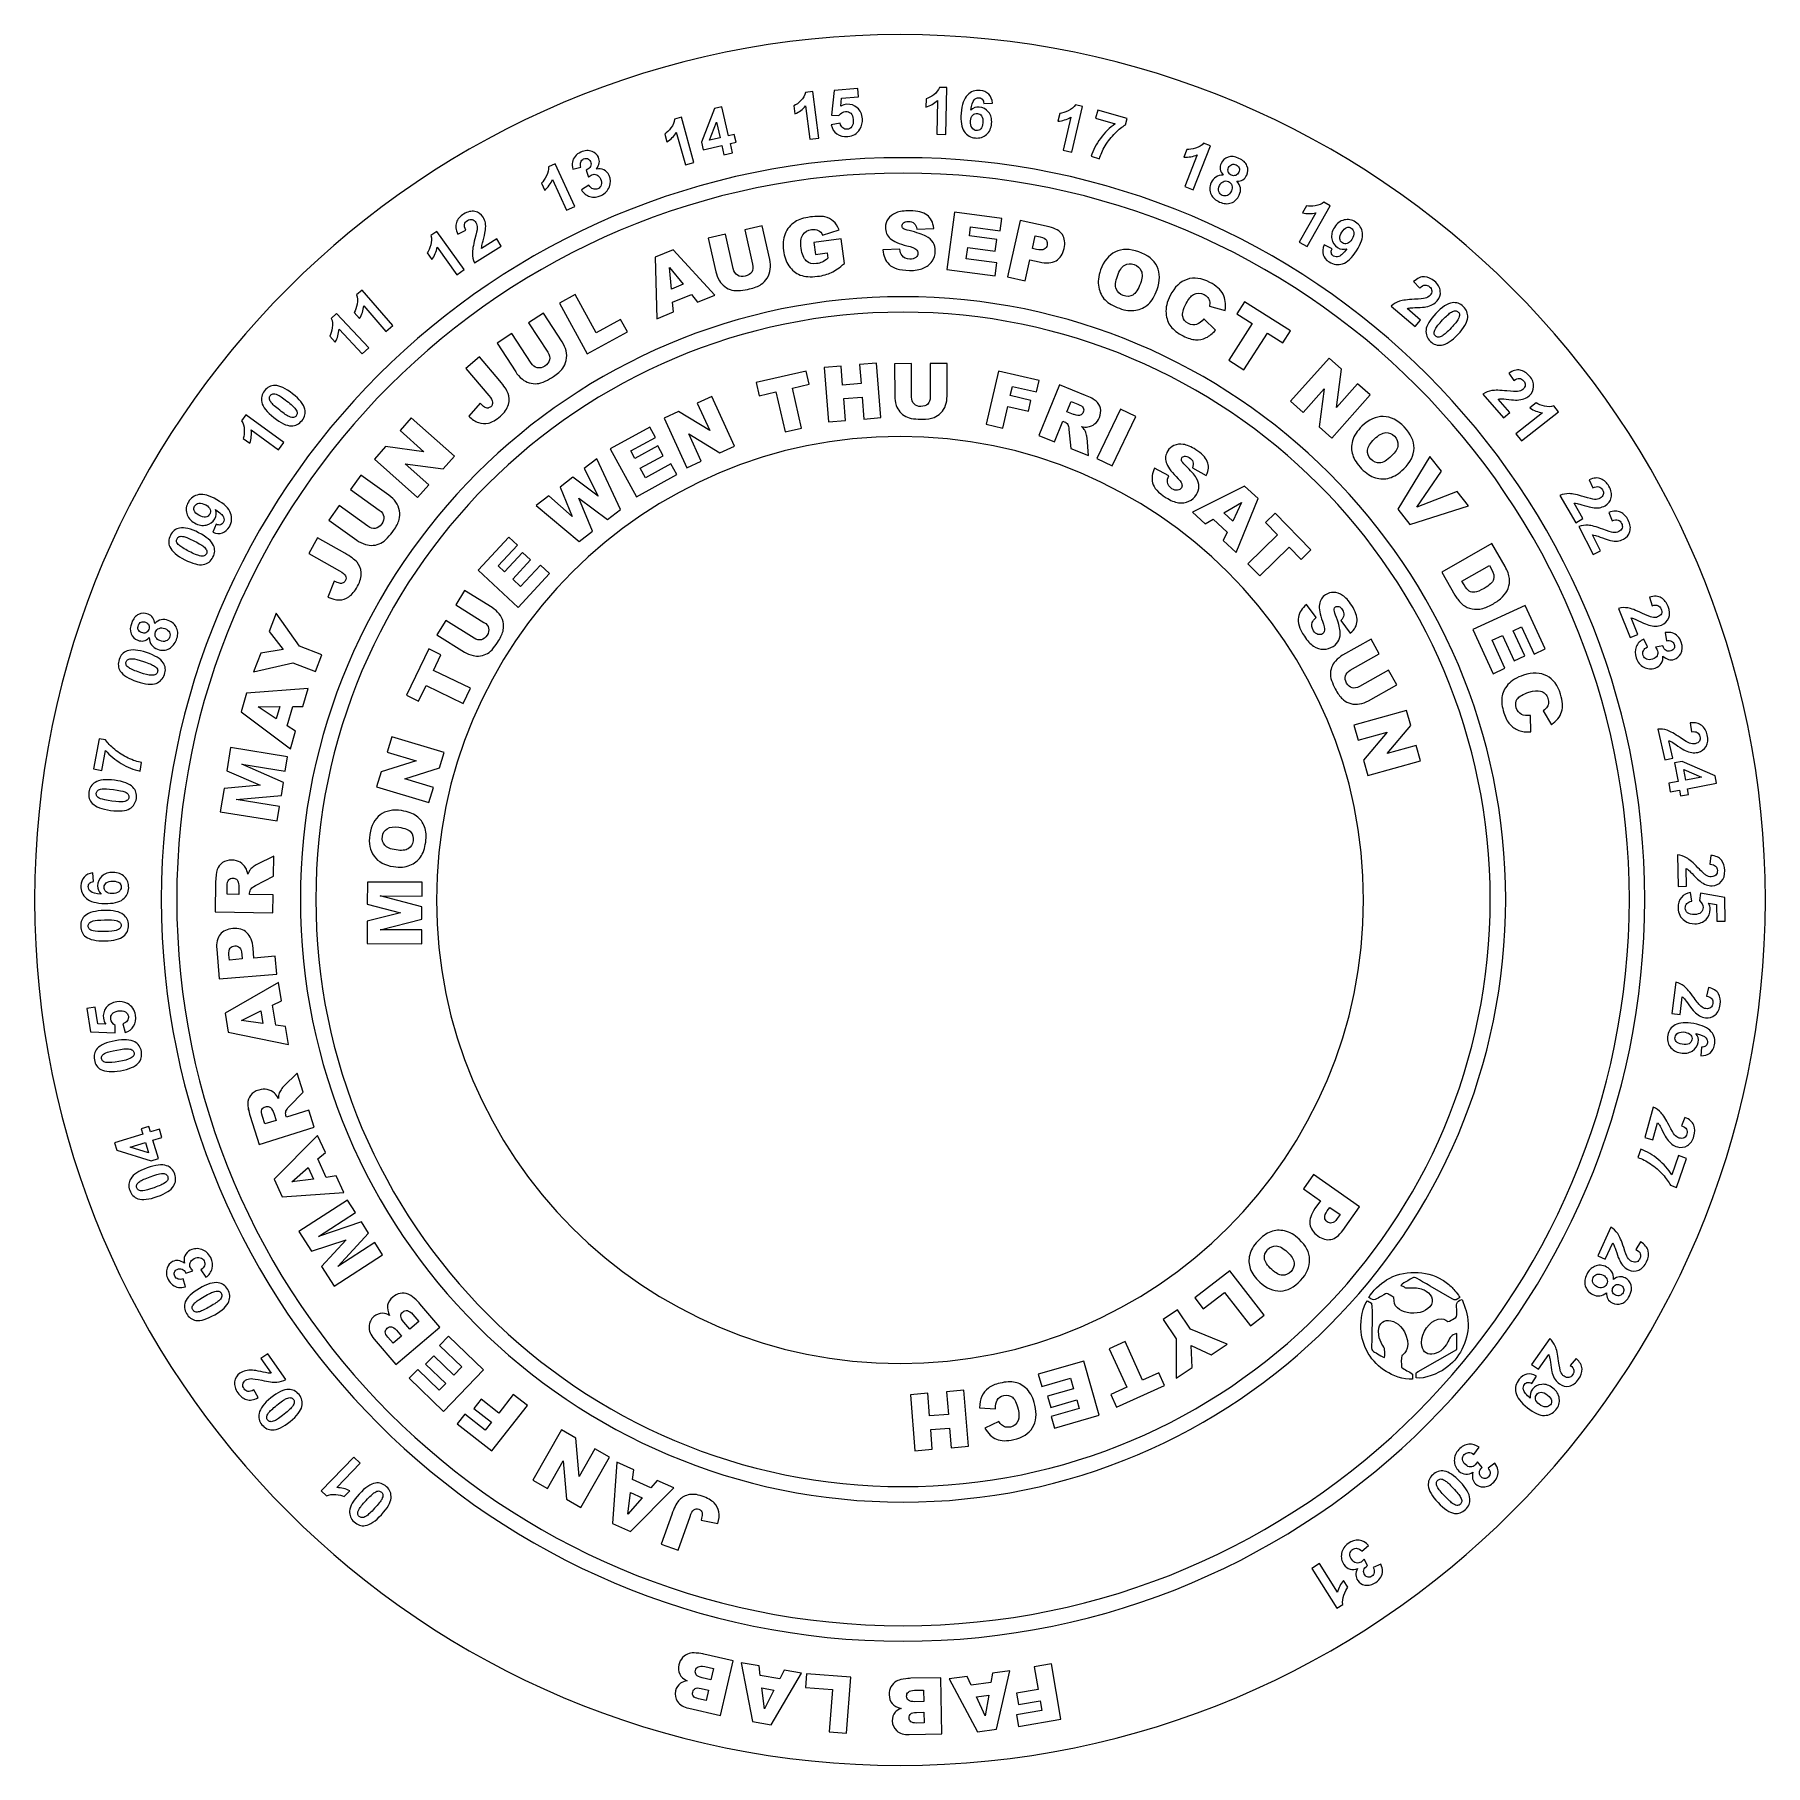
# Model space of a CAD drawing. Header units: millimetres. Extents: x -84 to 196, y -140 to 140.
import ezdxf

# ---------------------------------------------------------------- set-up
doc = ezdxf.new("R2010")
doc.units = ezdxf.units.MM
doc.header["$MEASUREMENT"] = 0
doc.layers.add('Layer 1', color=7, linetype='Continuous')

msp = doc.modelspace()

# ---------------------------------------------------------------- linework, layer by layer
at = {"layer": 'Layer 1', "color": 250, "lineweight": 9}
for points, knots in [([(55.7075, 140.0117), (133.0273, 140.0117), (195.7074, 77.3315), (195.7074, 0.0116), (195.7074, 0.0116), (195.7074, -77.3083), (133.0273, -139.9884), (55.7074, -139.9884), (55.7074, -139.9884), (-21.6125, -139.9884), (-84.2927, -77.3083), (-84.2927, 0.0116), (-84.2927, 0.0116), (-84.2927, 77.3315), (-21.6125, 140.0116), (55.7075, 140.0117)], [0, 0, 0, 0, 0.2, 0.2, 0.2, 0.2, 0.4, 0.4, 0.4, 0.4, 0.6, 0.6, 0.6, 0.6, 1, 1, 1, 1]), ([(42.5645, 123.2573), (42.5645, 123.2573), (41.1255, 123.0743), (41.1255, 123.0743), (41.1255, 123.0743), (41.1255, 123.0743), (40.437, 128.5021), (40.437, 128.5021), (40.437, 128.5021), (39.9744, 127.944), (39.4002, 127.5017), (38.7164, 127.1739), (38.7164, 127.1739), (38.7164, 127.1739), (38.5498, 128.4807), (38.5498, 128.4807), (38.5498, 128.4807), (38.9111, 128.6526), (39.2897, 128.9373), (39.6858, 129.3367), (39.6858, 129.3367), (40.0836, 129.7345), (40.3349, 130.1742), (40.4415, 130.6524), (40.4415, 130.6524), (40.4415, 130.6524), (41.6107, 130.8012), (41.6107, 130.8012), (41.6107, 130.8012), (41.6107, 130.8012), (42.5645, 123.2573), (42.5645, 123.2573)], [0, 0, 0, 0, 0.11111111, 0.11111111, 0.11111111, 0.11111111, 0.22222222, 0.22222222, 0.22222222, 0.22222222, 0.33333333, 0.33333333, 0.33333333, 0.33333333, 0.44444444, 0.44444444, 0.44444444, 0.44444444, 0.55555556, 0.55555556, 0.55555556, 0.55555556, 0.66666667, 0.66666667, 0.66666667, 0.66666667, 0.77777778, 0.77777778, 0.77777778, 0.77777778, 1, 1, 1, 1]), ([(44.59, 125.4006), (44.59, 125.4006), (46.0208, 125.6668), (46.0208, 125.6668), (46.0208, 125.6668), (46.088, 125.3444), (46.2306, 125.0966), (46.4486, 124.9215), (46.4486, 124.9215), (46.6667, 124.7481), (46.9071, 124.672), (47.1714, 124.6931), (47.1714, 124.6931), (47.4748, 124.718), (47.7208, 124.8622), (47.9097, 125.1244), (47.9097, 125.1244), (48.0987, 125.3867), (48.1738, 125.7646), (48.1338, 126.26), (48.1338, 126.26), (48.0958, 126.722), (47.9631, 127.0615), (47.7377, 127.2772), (47.7377, 127.2772), (47.5108, 127.4911), (47.2314, 127.5863), (46.8981, 127.5578), (46.8981, 127.5578), (46.482, 127.5253), (46.1253, 127.3113), (45.8243, 126.9162), (45.8243, 126.9162), (45.8243, 126.9162), (44.6368, 126.99), (44.6368, 126.99), (44.6368, 126.99), (44.6368, 126.99), (45.0587, 130.9808), (45.0587, 130.9808), (45.0587, 130.9808), (45.0587, 130.9808), (48.8844, 131.2917), (48.8844, 131.2917), (48.8844, 131.2917), (48.8844, 131.2917), (48.9949, 129.9377), (48.9949, 129.9377), (48.9949, 129.9377), (48.9949, 129.9377), (46.2659, 129.7146), (46.2659, 129.7146), (46.2659, 129.7146), (46.2659, 129.7146), (46.1433, 128.4139), (46.1433, 128.4139), (46.1433, 128.4139), (46.4526, 128.603), (46.7765, 128.7089), (47.1132, 128.7374), (47.1132, 128.7374), (47.7551, 128.7889), (48.317, 128.6001), (48.803, 128.1692), (48.803, 128.1692), (49.2872, 127.7382), (49.5589, 127.1507), (49.6199, 126.4066), (49.6199, 126.4066), (49.6695, 125.7844), (49.5354, 125.2155), (49.2141, 124.6985), (49.2141, 124.6985), (48.7775, 123.9921), (48.1237, 123.6035), (47.2508, 123.5328), (47.2508, 123.5328), (46.5545, 123.4775), (45.9698, 123.6168), (45.5002, 123.9561), (45.5002, 123.9561), (45.0308, 124.2937), (44.728, 124.7768), (44.59, 125.4006)], [0, 0, 0, 0, 0.04545455, 0.04545455, 0.04545455, 0.04545455, 0.09090909, 0.09090909, 0.09090909, 0.09090909, 0.13636364, 0.13636364, 0.13636364, 0.13636364, 0.18181818, 0.18181818, 0.18181818, 0.18181818, 0.22727273, 0.22727273, 0.22727273, 0.22727273, 0.27272727, 0.27272727, 0.27272727, 0.27272727, 0.31818182, 0.31818182, 0.31818182, 0.31818182, 0.36363636, 0.36363636, 0.36363636, 0.36363636, 0.40909091, 0.40909091, 0.40909091, 0.40909091, 0.45454545, 0.45454545, 0.45454545, 0.45454545, 0.5, 0.5, 0.5, 0.5, 0.54545455, 0.54545455, 0.54545455, 0.54545455, 0.59090909, 0.59090909, 0.59090909, 0.59090909, 0.63636364, 0.63636364, 0.63636364, 0.63636364, 0.68181818, 0.68181818, 0.68181818, 0.68181818, 0.72727273, 0.72727273, 0.72727273, 0.72727273, 0.77272727, 0.77272727, 0.77272727, 0.77272727, 0.81818182, 0.81818182, 0.81818182, 0.81818182, 0.86363636, 0.86363636, 0.86363636, 0.86363636, 0.90909091, 0.90909091, 0.90909091, 0.90909091, 1, 1, 1, 1]), ([(63.129, 123.8569), (63.129, 123.8569), (61.6789, 123.8865), (61.6789, 123.8865), (61.6789, 123.8865), (61.6789, 123.8865), (61.7901, 129.3555), (61.7901, 129.3555), (61.7901, 129.3555), (61.2503, 128.8701), (60.618, 128.5161), (59.8929, 128.2937), (59.8929, 128.2937), (59.8929, 128.2937), (59.9202, 129.6098), (59.9202, 129.6098), (59.9202, 129.6098), (60.3022, 129.7257), (60.7184, 129.9526), (61.1692, 130.2894), (61.1692, 130.2894), (61.6202, 130.6262), (61.9329, 131.0236), (62.1076, 131.4817), (62.1076, 131.4817), (62.1076, 131.4817), (63.2843, 131.4569), (63.2843, 131.4569), (63.2843, 131.4569), (63.2843, 131.4569), (63.129, 123.8569), (63.129, 123.8569)], [0, 0, 0, 0, 0.11111111, 0.11111111, 0.11111111, 0.11111111, 0.22222222, 0.22222222, 0.22222222, 0.22222222, 0.33333333, 0.33333333, 0.33333333, 0.33333333, 0.44444444, 0.44444444, 0.44444444, 0.44444444, 0.55555556, 0.55555556, 0.55555556, 0.55555556, 0.66666667, 0.66666667, 0.66666667, 0.66666667, 0.77777778, 0.77777778, 0.77777778, 0.77777778, 1, 1, 1, 1]), ([(70.6637, 128.9262), (70.6637, 128.9262), (69.2522, 128.887), (69.2522, 128.887), (69.2522, 128.887), (69.2417, 129.1782), (69.1707, 129.3991), (69.0375, 129.548), (69.0375, 129.548), (68.9044, 129.6972), (68.7232, 129.781), (68.494, 129.8001), (68.494, 129.8001), (68.1892, 129.825), (67.9185, 129.7102), (67.6858, 129.454), (67.6858, 129.454), (67.4513, 129.1963), (67.2716, 128.6364), (67.1446, 127.7728), (67.1446, 127.7728), (67.5405, 128.1692), (68.0053, 128.3444), (68.5395, 128.2987), (68.5395, 128.2987), (69.1444, 128.2494), (69.6418, 127.9763), (70.0338, 127.4817), (70.0338, 127.4817), (70.426, 126.9855), (70.5915, 126.3741), (70.5306, 125.6477), (70.5306, 125.6477), (70.4677, 124.8757), (70.1889, 124.2757), (69.6976, 123.8466), (69.6976, 123.8466), (69.2065, 123.4176), (68.6056, 123.2341), (67.8968, 123.2914), (67.8968, 123.2914), (67.1353, 123.3561), (66.534, 123.7037), (66.0916, 124.3361), (66.0916, 124.3361), (65.6511, 124.9686), (65.486, 125.9591), (65.5983, 127.306), (65.5983, 127.306), (65.7127, 128.6883), (66.052, 129.6634), (66.6128, 130.2314), (66.6128, 130.2314), (67.1756, 130.7997), (67.8631, 131.0493), (68.6795, 130.9808), (68.6795, 130.9808), (69.2524, 130.9332), (69.7134, 130.7346), (70.0622, 130.3832), (70.0622, 130.3832), (70.411, 130.0301), (70.6128, 129.5455), (70.6637, 128.9262)], [0, 0, 0, 0, 0.05882353, 0.05882353, 0.05882353, 0.05882353, 0.11764706, 0.11764706, 0.11764706, 0.11764706, 0.17647059, 0.17647059, 0.17647059, 0.17647059, 0.23529412, 0.23529412, 0.23529412, 0.23529412, 0.29411765, 0.29411765, 0.29411765, 0.29411765, 0.35294118, 0.35294118, 0.35294118, 0.35294118, 0.41176471, 0.41176471, 0.41176471, 0.41176471, 0.47058824, 0.47058824, 0.47058824, 0.47058824, 0.52941176, 0.52941176, 0.52941176, 0.52941176, 0.58823529, 0.58823529, 0.58823529, 0.58823529, 0.64705882, 0.64705882, 0.64705882, 0.64705882, 0.70588235, 0.70588235, 0.70588235, 0.70588235, 0.76470588, 0.76470588, 0.76470588, 0.76470588, 0.82352941, 0.82352941, 0.82352941, 0.82352941, 0.88235294, 0.88235294, 0.88235294, 0.88235294, 1, 1, 1, 1]), ([(22.3777, 119.3248), (22.3777, 119.3248), (20.9791, 118.9369), (20.9791, 118.9369), (20.9791, 118.9369), (20.9791, 118.9369), (19.5198, 124.2078), (19.5198, 124.2078), (19.5198, 124.2078), (19.14, 123.5885), (18.637, 123.0682), (18.0056, 122.6474), (18.0056, 122.6474), (18.0056, 122.6474), (17.6542, 123.9152), (17.6542, 123.9152), (17.6542, 123.9152), (17.9869, 124.1363), (18.3197, 124.4718), (18.6566, 124.9238), (18.6566, 124.9238), (18.9918, 125.376), (19.177, 125.8461), (19.2142, 126.3362), (19.2142, 126.3362), (19.2142, 126.3362), (20.3478, 126.6493), (20.3478, 126.6493), (20.3478, 126.6493), (20.3478, 126.6493), (22.3777, 119.3248), (22.3777, 119.3248)], [0, 0, 0, 0, 0.11111111, 0.11111111, 0.11111111, 0.11111111, 0.22222222, 0.22222222, 0.22222222, 0.22222222, 0.33333333, 0.33333333, 0.33333333, 0.33333333, 0.44444444, 0.44444444, 0.44444444, 0.44444444, 0.55555556, 0.55555556, 0.55555556, 0.55555556, 0.66666667, 0.66666667, 0.66666667, 0.66666667, 0.77777778, 0.77777778, 0.77777778, 0.77777778, 1, 1, 1, 1]), ([(27.2319, 120.5893), (27.2319, 120.5893), (26.8915, 122.0743), (26.8915, 122.0743), (26.8915, 122.0743), (26.8915, 122.0743), (23.8716, 121.3831), (23.8716, 121.3831), (23.8716, 121.3831), (23.8716, 121.3831), (23.5878, 122.6214), (23.5878, 122.6214), (23.5878, 122.6214), (23.5878, 122.6214), (25.7154, 128.0399), (25.7154, 128.0399), (25.7154, 128.0399), (25.7154, 128.0399), (26.9043, 128.3114), (26.9043, 128.3114), (26.9043, 128.3114), (26.9043, 128.3114), (27.9764, 123.63), (27.9764, 123.63), (27.9764, 123.63), (27.9764, 123.63), (28.8918, 123.8398), (28.8918, 123.8398), (28.8918, 123.8398), (28.8918, 123.8398), (29.1758, 122.5979), (29.1758, 122.5979), (29.1758, 122.5979), (29.1758, 122.5979), (28.2603, 122.3882), (28.2603, 122.3882), (28.2603, 122.3882), (28.2603, 122.3882), (28.6006, 120.903), (28.6006, 120.903), (28.6006, 120.903), (28.6006, 120.903), (27.2319, 120.5893), (27.2319, 120.5893)], [0, 0, 0, 0, 0.08333333, 0.08333333, 0.08333333, 0.08333333, 0.16666667, 0.16666667, 0.16666667, 0.16666667, 0.25, 0.25, 0.25, 0.25, 0.33333333, 0.33333333, 0.33333333, 0.33333333, 0.41666667, 0.41666667, 0.41666667, 0.41666667, 0.5, 0.5, 0.5, 0.5, 0.58333333, 0.58333333, 0.58333333, 0.58333333, 0.66666667, 0.66666667, 0.66666667, 0.66666667, 0.75, 0.75, 0.75, 0.75, 0.83333333, 0.83333333, 0.83333333, 0.83333333, 1, 1, 1, 1]), ([(67.1253, 126.0443), (67.0854, 125.5754), (67.1642, 125.2026), (67.3582, 124.9298), (67.3582, 124.9298), (67.5542, 124.657), (67.7896, 124.5074), (68.0682, 124.4845), (68.0682, 124.4845), (68.3344, 124.4636), (68.566, 124.5485), (68.7628, 124.7431), (68.7628, 124.7431), (68.958, 124.9378), (69.0767, 125.2738), (69.1147, 125.7499), (69.1147, 125.7499), (69.1567, 126.2402), (69.0901, 126.6073), (68.9169, 126.8518), (68.9169, 126.8518), (68.7439, 127.0962), (68.5135, 127.23), (68.2243, 127.2529), (68.2243, 127.2529), (67.9478, 127.2758), (67.7037, 127.1873), (67.4926, 126.9857), (67.4926, 126.9857), (67.2832, 126.7843), (67.1595, 126.4692), (67.1253, 126.0443)], [0, 0, 0, 0, 0.11111111, 0.11111111, 0.11111111, 0.11111111, 0.22222222, 0.22222222, 0.22222222, 0.22222222, 0.33333333, 0.33333333, 0.33333333, 0.33333333, 0.44444444, 0.44444444, 0.44444444, 0.44444444, 0.55555556, 0.55555556, 0.55555556, 0.55555556, 0.66666667, 0.66666667, 0.66666667, 0.66666667, 0.77777778, 0.77777778, 0.77777778, 0.77777778, 1, 1, 1, 1]), ([(83.4992, 120.985), (83.4992, 120.985), (82.0866, 121.3158), (82.0866, 121.3158), (82.0866, 121.3158), (82.0866, 121.3158), (83.3285, 126.6383), (83.3285, 126.6383), (83.3285, 126.6383), (82.7003, 126.2771), (82.0087, 126.0624), (81.2537, 125.9941), (81.2537, 125.9941), (81.2537, 125.9941), (81.5527, 127.2763), (81.5527, 127.2763), (81.5527, 127.2763), (81.9497, 127.3113), (82.403, 127.4468), (82.9148, 127.6828), (82.9148, 127.6828), (83.4263, 127.919), (83.8147, 128.2413), (84.0796, 128.6539), (84.0796, 128.6539), (84.0796, 128.6539), (85.2259, 128.385), (85.2259, 128.385), (85.2259, 128.385), (85.2259, 128.385), (83.4992, 120.985), (83.4992, 120.985)], [0, 0, 0, 0, 0.11111111, 0.11111111, 0.11111111, 0.11111111, 0.22222222, 0.22222222, 0.22222222, 0.22222222, 0.33333333, 0.33333333, 0.33333333, 0.33333333, 0.44444444, 0.44444444, 0.44444444, 0.44444444, 0.55555556, 0.55555556, 0.55555556, 0.55555556, 0.66666667, 0.66666667, 0.66666667, 0.66666667, 0.77777778, 0.77777778, 0.77777778, 0.77777778, 1, 1, 1, 1]), ([(87.3295, 126.4876), (87.3295, 126.4876), (87.699, 127.7841), (87.699, 127.7841), (87.699, 127.7841), (87.699, 127.7841), (92.4728, 126.4181), (92.4728, 126.4181), (92.4728, 126.4181), (92.4728, 126.4181), (92.1823, 125.4054), (92.1823, 125.4054), (92.1823, 125.4054), (91.678, 125.1301), (91.1174, 124.6887), (90.5039, 124.0798), (90.5039, 124.0798), (89.8887, 123.471), (89.3581, 122.7897), (88.9105, 122.0346), (88.9105, 122.0346), (88.4629, 121.2794), (88.1494, 120.5807), (87.9698, 119.9367), (87.9698, 119.9367), (87.9698, 119.9367), (86.6238, 120.3223), (86.6238, 120.3223), (86.6238, 120.3223), (86.9337, 121.3227), (87.4357, 122.2894), (88.1267, 123.223), (88.1267, 123.223), (88.8193, 124.1566), (89.6109, 124.9418), (90.503, 125.5791), (90.503, 125.5791), (90.503, 125.5791), (87.3295, 126.4876), (87.3295, 126.4876)], [0, 0, 0, 0, 0.09090909, 0.09090909, 0.09090909, 0.09090909, 0.18181818, 0.18181818, 0.18181818, 0.18181818, 0.27272727, 0.27272727, 0.27272727, 0.27272727, 0.36363636, 0.36363636, 0.36363636, 0.36363636, 0.45454545, 0.45454545, 0.45454545, 0.45454545, 0.54545455, 0.54545455, 0.54545455, 0.54545455, 0.63636364, 0.63636364, 0.63636364, 0.63636364, 0.72727273, 0.72727273, 0.72727273, 0.72727273, 0.81818182, 0.81818182, 0.81818182, 0.81818182, 1, 1, 1, 1]), ([(26.606, 123.318), (26.606, 123.318), (26.0293, 125.8385), (26.0293, 125.8385), (26.0293, 125.8385), (26.0293, 125.8385), (24.9107, 122.9282), (24.9107, 122.9282), (24.9107, 122.9282), (24.9107, 122.9282), (26.606, 123.318), (26.606, 123.318)], [0, 0, 0, 0, 0.25, 0.25, 0.25, 0.25, 0.5, 0.5, 0.5, 0.5, 1, 1, 1, 1]), ([(4.1823, 114.8961), (4.1823, 114.8961), (5.388, 115.6369), (5.388, 115.6369), (5.388, 115.6369), (5.5786, 115.3295), (5.8019, 115.1313), (6.0582, 115.0411), (6.0582, 115.0411), (6.3163, 114.9509), (6.5719, 114.963), (6.8253, 115.0791), (6.8253, 115.0791), (7.0979, 115.2043), (7.2802, 115.4133), (7.3701, 115.7049), (7.3701, 115.7049), (7.4619, 115.9966), (7.4283, 116.3191), (7.2676, 116.6692), (7.2676, 116.6692), (7.1158, 117.0017), (6.9045, 117.2226), (6.6375, 117.3357), (6.6375, 117.3357), (6.3705, 117.4472), (6.1077, 117.4438), (5.8508, 117.3277), (5.8508, 117.3277), (5.6821, 117.2492), (5.4957, 117.1245), (5.2904, 116.9505), (5.2904, 116.9505), (5.2904, 116.9505), (4.9432, 118.0932), (4.9432, 118.0932), (4.9432, 118.0932), (5.304, 118.2471), (5.541, 118.4495), (5.6542, 118.6989), (5.6542, 118.6989), (5.7673, 118.9502), (5.7605, 119.211), (5.6354, 119.4837), (5.6354, 119.4837), (5.5302, 119.716), (5.3757, 119.8684), (5.1742, 119.9432), (5.1742, 119.9432), (4.9744, 120.018), (4.7593, 120.0025), (4.5306, 119.8971), (4.5306, 119.8971), (4.3054, 119.7935), (4.1494, 119.6285), (4.0607, 119.3987), (4.0607, 119.3987), (3.9722, 119.1691), (3.9808, 118.8955), (4.0832, 118.5786), (4.0832, 118.5786), (4.0832, 118.5786), (2.7729, 118.2288), (2.7729, 118.2288), (2.7729, 118.2288), (2.6662, 118.6833), (2.6427, 119.0747), (2.699, 119.4013), (2.699, 119.4013), (2.7553, 119.7281), (2.9035, 120.0322), (3.1436, 120.3159), (3.1436, 120.3159), (3.3836, 120.5978), (3.6926, 120.8253), (4.0709, 121.0004), (4.0709, 121.0004), (4.7183, 121.2971), (5.3337, 121.3287), (5.9136, 121.094), (5.9136, 121.094), (6.3911, 120.9046), (6.7279, 120.596), (6.9227, 120.1703), (6.9227, 120.1703), (7.1996, 119.5669), (7.0904, 118.933), (6.595, 118.2704), (6.595, 118.2704), (7.0285, 118.3666), (7.4308, 118.3211), (7.8023, 118.1363), (7.8023, 118.1363), (8.1739, 117.9499), (8.4543, 117.6497), (8.6455, 117.2328), (8.6455, 117.2328), (8.9224, 116.6295), (8.9383, 116.0121), (8.6915, 115.3844), (8.6915, 115.3844), (8.4446, 114.757), (7.994, 114.2921), (7.336, 113.9902), (7.336, 113.9902), (6.7133, 113.7045), (6.1139, 113.6462), (5.5396, 113.8174), (5.5396, 113.8174), (4.9654, 113.9871), (4.5135, 114.3477), (4.1823, 114.8961)], [0, 0, 0, 0, 0.03448276, 0.03448276, 0.03448276, 0.03448276, 0.06896552, 0.06896552, 0.06896552, 0.06896552, 0.10344828, 0.10344828, 0.10344828, 0.10344828, 0.13793103, 0.13793103, 0.13793103, 0.13793103, 0.17241379, 0.17241379, 0.17241379, 0.17241379, 0.20689655, 0.20689655, 0.20689655, 0.20689655, 0.24137931, 0.24137931, 0.24137931, 0.24137931, 0.27586207, 0.27586207, 0.27586207, 0.27586207, 0.31034483, 0.31034483, 0.31034483, 0.31034483, 0.34482759, 0.34482759, 0.34482759, 0.34482759, 0.37931034, 0.37931034, 0.37931034, 0.37931034, 0.4137931, 0.4137931, 0.4137931, 0.4137931, 0.44827586, 0.44827586, 0.44827586, 0.44827586, 0.48275862, 0.48275862, 0.48275862, 0.48275862, 0.51724138, 0.51724138, 0.51724138, 0.51724138, 0.55172414, 0.55172414, 0.55172414, 0.55172414, 0.5862069, 0.5862069, 0.5862069, 0.5862069, 0.62068966, 0.62068966, 0.62068966, 0.62068966, 0.65517241, 0.65517241, 0.65517241, 0.65517241, 0.68965517, 0.68965517, 0.68965517, 0.68965517, 0.72413793, 0.72413793, 0.72413793, 0.72413793, 0.75862069, 0.75862069, 0.75862069, 0.75862069, 0.79310345, 0.79310345, 0.79310345, 0.79310345, 0.82758621, 0.82758621, 0.82758621, 0.82758621, 0.86206897, 0.86206897, 0.86206897, 0.86206897, 0.89655172, 0.89655172, 0.89655172, 0.89655172, 0.93103448, 0.93103448, 0.93103448, 0.93103448, 1, 1, 1, 1]), ([(103.1573, 114.9221), (103.1573, 114.9221), (101.8046, 115.4499), (101.8046, 115.4499), (101.8046, 115.4499), (101.8046, 115.4499), (103.796, 120.5477), (103.796, 120.5477), (103.796, 120.5477), (103.1222, 120.2791), (102.4049, 120.1633), (101.648, 120.2044), (101.648, 120.2044), (101.648, 120.2044), (102.1271, 121.4316), (102.1271, 121.4316), (102.1271, 121.4316), (102.5257, 121.4094), (102.9946, 121.4794), (103.5352, 121.6397), (103.5352, 121.6397), (104.0741, 121.8001), (104.5062, 122.0655), (104.8267, 122.4344), (104.8267, 122.4344), (104.8267, 122.4344), (105.9247, 122.0056), (105.9247, 122.0056), (105.9247, 122.0056), (105.9247, 122.0056), (103.1573, 114.9221), (103.1573, 114.9221)], [0, 0, 0, 0, 0.11111111, 0.11111111, 0.11111111, 0.11111111, 0.22222222, 0.22222222, 0.22222222, 0.22222222, 0.33333333, 0.33333333, 0.33333333, 0.33333333, 0.44444444, 0.44444444, 0.44444444, 0.44444444, 0.55555556, 0.55555556, 0.55555556, 0.55555556, 0.66666667, 0.66666667, 0.66666667, 0.66666667, 0.77777778, 0.77777778, 0.77777778, 0.77777778, 1, 1, 1, 1]), ([(56.199, 120.1045), (122.473, 120.1045), (176.1989, 66.3785), (176.1989, 0.1044), (176.1989, 0.1044), (176.1989, -66.1697), (122.473, -119.8956), (56.1989, -119.8956), (56.1989, -119.8956), (-10.0752, -119.8956), (-63.8011, -66.1697), (-63.8011, 0.1044), (-63.8011, 0.1044), (-63.8011, 66.3785), (-10.0752, 120.1044), (56.199, 120.1045)], [0, 0, 0, 0, 0.2, 0.2, 0.2, 0.2, 0.4, 0.4, 0.4, 0.4, 0.6, 0.6, 0.6, 0.6, 1, 1, 1, 1]), ([(56.199, 117.6046), (121.0925, 117.6046), (173.6989, 64.9979), (173.6989, 0.1044), (173.6989, 0.1044), (173.6989, -64.7891), (121.0924, -117.3956), (56.1989, -117.3956), (56.1989, -117.3956), (-8.6946, -117.3956), (-61.3011, -64.7891), (-61.3011, 0.1044), (-61.3011, 0.1044), (-61.3011, 64.998), (-8.6946, 117.6044), (56.199, 117.6046)], [0, 0, 0, 0, 0.2, 0.2, 0.2, 0.2, 0.4, 0.4, 0.4, 0.4, 0.6, 0.6, 0.6, 0.6, 1, 1, 1, 1]), ([(3.0786, 112.2134), (3.0786, 112.2134), (1.7592, 111.6095), (1.7592, 111.6095), (1.7592, 111.6095), (1.7592, 111.6095), (-0.5205, 116.581), (-0.5205, 116.581), (-0.5205, 116.581), (-0.7952, 115.9091), (-1.2116, 115.3159), (-1.766, 114.7993), (-1.766, 114.7993), (-1.766, 114.7993), (-2.3145, 115.9974), (-2.3145, 115.9974), (-2.3145, 115.9974), (-2.0233, 116.2671), (-1.7468, 116.6533), (-1.4869, 117.1523), (-1.4869, 117.1523), (-1.2271, 117.653), (-1.1188, 118.1457), (-1.1604, 118.6341), (-1.1604, 118.6341), (-1.1604, 118.6341), (-0.0908, 119.1253), (-0.0908, 119.1253), (-0.0908, 119.1253), (-0.0908, 119.1253), (3.0786, 112.2134), (3.0786, 112.2134)], [0, 0, 0, 0, 0.11111111, 0.11111111, 0.11111111, 0.11111111, 0.22222222, 0.22222222, 0.22222222, 0.22222222, 0.33333333, 0.33333333, 0.33333333, 0.33333333, 0.44444444, 0.44444444, 0.44444444, 0.44444444, 0.55555556, 0.55555556, 0.55555556, 0.55555556, 0.66666667, 0.66666667, 0.66666667, 0.66666667, 0.77777778, 0.77777778, 0.77777778, 0.77777778, 1, 1, 1, 1]), ([(107.9946, 117.2944), (107.719, 117.5939), (107.5598, 117.9048), (107.5207, 118.2296), (107.5207, 118.2296), (107.4817, 118.5527), (107.5305, 118.8628), (107.6676, 119.1638), (107.6676, 119.1638), (107.901, 119.6781), (108.2746, 120.0202), (108.7868, 120.1926), (108.7868, 120.1926), (109.2992, 120.3633), (109.8844, 120.2971), (110.5464, 119.9962), (110.5464, 119.9962), (111.1994, 119.6971), (111.6317, 119.2965), (111.8412, 118.7964), (111.8412, 118.7964), (112.0489, 118.2963), (112.0361, 117.7901), (111.801, 117.276), (111.801, 117.276), (111.655, 116.9559), (111.4422, 116.7097), (111.1627, 116.5363), (111.1627, 116.5363), (110.8835, 116.363), (110.5637, 116.2796), (110.2021, 116.2846), (110.2021, 116.2846), (110.5146, 115.9572), (110.7018, 115.6016), (110.7671, 115.2151), (110.7671, 115.2151), (110.8309, 114.8302), (110.7762, 114.4442), (110.5999, 114.0604), (110.5999, 114.0604), (110.3096, 113.4233), (109.8703, 113), (109.282, 112.7874), (109.282, 112.7874), (108.6955, 112.5748), (108.066, 112.6216), (107.3917, 112.9297), (107.3917, 112.9297), (106.7651, 113.2165), (106.3187, 113.6187), (106.0529, 114.1384), (106.0529, 114.1384), (105.7382, 114.7503), (105.7356, 115.3958), (106.0436, 116.0718), (106.0436, 116.0718), (106.2147, 116.4449), (106.4629, 116.7455), (106.7902, 116.9716), (106.7902, 116.9716), (107.1176, 117.1996), (107.5184, 117.3071), (107.9946, 117.2944)], [0, 0, 0, 0, 0.05882353, 0.05882353, 0.05882353, 0.05882353, 0.11764706, 0.11764706, 0.11764706, 0.11764706, 0.17647059, 0.17647059, 0.17647059, 0.17647059, 0.23529412, 0.23529412, 0.23529412, 0.23529412, 0.29411765, 0.29411765, 0.29411765, 0.29411765, 0.35294118, 0.35294118, 0.35294118, 0.35294118, 0.41176471, 0.41176471, 0.41176471, 0.41176471, 0.47058824, 0.47058824, 0.47058824, 0.47058824, 0.52941176, 0.52941176, 0.52941176, 0.52941176, 0.58823529, 0.58823529, 0.58823529, 0.58823529, 0.64705882, 0.64705882, 0.64705882, 0.64705882, 0.70588235, 0.70588235, 0.70588235, 0.70588235, 0.76470588, 0.76470588, 0.76470588, 0.76470588, 0.82352941, 0.82352941, 0.82352941, 0.82352941, 0.88235294, 0.88235294, 0.88235294, 0.88235294, 1, 1, 1, 1]), ([(108.8731, 118.4989), (108.7537, 118.2366), (108.735, 117.9968), (108.8151, 117.7813), (108.8151, 117.7813), (108.8971, 117.5675), (109.0622, 117.4027), (109.3087, 117.2887), (109.3087, 117.2887), (109.5605, 117.1748), (109.7949, 117.1578), (110.0123, 117.238), (110.0123, 117.238), (110.2314, 117.3182), (110.3997, 117.4903), (110.5208, 117.7526), (110.5208, 117.7526), (110.6331, 118.0009), (110.6498, 118.2319), (110.5679, 118.4491), (110.5679, 118.4491), (110.4878, 118.6664), (110.3261, 118.8295), (110.0815, 118.9416), (110.0815, 118.9416), (109.828, 119.0575), (109.5916, 119.0743), (109.3726, 118.9924), (109.3726, 118.9924), (109.1535, 118.9105), (108.987, 118.7471), (108.8731, 118.4989)], [0, 0, 0, 0, 0.11111111, 0.11111111, 0.11111111, 0.11111111, 0.22222222, 0.22222222, 0.22222222, 0.22222222, 0.33333333, 0.33333333, 0.33333333, 0.33333333, 0.44444444, 0.44444444, 0.44444444, 0.44444444, 0.55555556, 0.55555556, 0.55555556, 0.55555556, 0.66666667, 0.66666667, 0.66666667, 0.66666667, 0.77777778, 0.77777778, 0.77777778, 0.77777778, 1, 1, 1, 1]), ([(107.4035, 115.6037), (107.2378, 115.2412), (107.2011, 114.9149), (107.2951, 114.6269), (107.2951, 114.6269), (107.389, 114.3373), (107.5751, 114.1301), (107.8532, 114.0019), (107.8532, 114.0019), (108.1262, 113.8773), (108.396, 113.8725), (108.6646, 113.9878), (108.6646, 113.9878), (108.9315, 114.1014), (109.1495, 114.3437), (109.3185, 114.7134), (109.3185, 114.7134), (109.4665, 115.0356), (109.494, 115.3352), (109.4019, 115.6143), (109.4019, 115.6143), (109.3097, 115.8937), (109.1235, 116.0971), (108.8454, 116.2236), (108.8454, 116.2236), (108.5235, 116.3715), (108.2322, 116.3692), (107.9723, 116.2203), (107.9723, 116.2203), (107.7125, 116.0699), (107.5227, 115.8642), (107.4035, 115.6037)], [0, 0, 0, 0, 0.11111111, 0.11111111, 0.11111111, 0.11111111, 0.22222222, 0.22222222, 0.22222222, 0.22222222, 0.33333333, 0.33333333, 0.33333333, 0.33333333, 0.44444444, 0.44444444, 0.44444444, 0.44444444, 0.55555556, 0.55555556, 0.55555556, 0.55555556, 0.66666667, 0.66666667, 0.66666667, 0.66666667, 0.77777778, 0.77777778, 0.77777778, 0.77777778, 1, 1, 1, 1]), ([(121.5545, 105.7213), (121.5545, 105.7213), (120.2938, 106.4374), (120.2938, 106.4374), (120.2938, 106.4374), (120.2938, 106.4374), (122.9906, 111.1934), (122.9906, 111.1934), (122.9906, 111.1934), (122.2859, 111.0246), (121.561, 111.0129), (120.8178, 111.1616), (120.8178, 111.1616), (120.8178, 111.1616), (121.4674, 112.3072), (121.4674, 112.3072), (121.4674, 112.3072), (121.8577, 112.2277), (122.3321, 112.2296), (122.8891, 112.3113), (122.8891, 112.3113), (123.4464, 112.393), (123.9093, 112.5941), (124.28, 112.9131), (124.28, 112.9131), (124.28, 112.9131), (125.3056, 112.3317), (125.3056, 112.3317), (125.3056, 112.3317), (125.3056, 112.3317), (121.5545, 105.7213), (121.5545, 105.7213)], [0, 0, 0, 0, 0.11111111, 0.11111111, 0.11111111, 0.11111111, 0.22222222, 0.22222222, 0.22222222, 0.22222222, 0.33333333, 0.33333333, 0.33333333, 0.33333333, 0.44444444, 0.44444444, 0.44444444, 0.44444444, 0.55555556, 0.55555556, 0.55555556, 0.55555556, 0.66666667, 0.66666667, 0.66666667, 0.66666667, 0.77777778, 0.77777778, 0.77777778, 0.77777778, 1, 1, 1, 1]), ([(-9.5297, 106.9469), (-9.5297, 106.9469), (-8.8128, 105.8041), (-8.8128, 105.8041), (-8.8128, 105.8041), (-8.8128, 105.8041), (-13.1238, 103.1006), (-13.1238, 103.1006), (-13.1238, 103.1006), (-13.3478, 103.5627), (-13.4643, 104.0591), (-13.4729, 104.5919), (-13.4729, 104.5919), (-13.4832, 105.1248), (-13.3435, 105.9262), (-13.0554, 106.9966), (-13.0554, 106.9966), (-12.8252, 107.8613), (-12.7048, 108.4247), (-12.6941, 108.6874), (-12.6941, 108.6874), (-12.6845, 109.0474), (-12.7565, 109.3512), (-12.9117, 109.5992), (-12.9117, 109.5992), (-13.0844, 109.8723), (-13.2895, 110.0376), (-13.5309, 110.0922), (-13.5309, 110.0922), (-13.7703, 110.1469), (-14.0194, 110.0939), (-14.2799, 109.93), (-14.2799, 109.93), (-14.535, 109.7697), (-14.6918, 109.5642), (-14.7464, 109.3141), (-14.7464, 109.3141), (-14.8012, 109.064), (-14.7274, 108.7531), (-14.5255, 108.3794), (-14.5255, 108.3794), (-14.5255, 108.3794), (-15.8284, 107.7343), (-15.8284, 107.7343), (-15.8284, 107.7343), (-16.1795, 108.4566), (-16.2544, 109.085), (-16.0548, 109.6215), (-16.0548, 109.6215), (-15.8552, 110.1582), (-15.4657, 110.6069), (-14.8881, 110.9697), (-14.8881, 110.9697), (-14.2539, 111.3657), (-13.6495, 111.5077), (-13.0753, 111.3925), (-13.0753, 111.3925), (-12.4993, 111.2792), (-12.0517, 110.9672), (-11.7325, 110.4604), (-11.7325, 110.4604), (-11.553, 110.1717), (-11.4316, 109.8638), (-11.3722, 109.5371), (-11.3722, 109.5371), (-11.311, 109.2123), (-11.3031, 108.8363), (-11.3485, 108.4081), (-11.3485, 108.4081), (-11.3787, 108.126), (-11.4771, 107.684), (-11.6419, 107.0854), (-11.6419, 107.0854), (-11.8066, 106.4869), (-11.9029, 106.0959), (-11.9342, 105.9145), (-11.9342, 105.9145), (-11.9637, 105.7331), (-11.9714, 105.5655), (-11.9714, 105.4155), (-11.9714, 105.4155), (-11.9714, 105.4155), (-9.5297, 106.9469), (-9.5297, 106.9469)], [0, 0, 0, 0, 0.04545455, 0.04545455, 0.04545455, 0.04545455, 0.09090909, 0.09090909, 0.09090909, 0.09090909, 0.13636364, 0.13636364, 0.13636364, 0.13636364, 0.18181818, 0.18181818, 0.18181818, 0.18181818, 0.22727273, 0.22727273, 0.22727273, 0.22727273, 0.27272727, 0.27272727, 0.27272727, 0.27272727, 0.31818182, 0.31818182, 0.31818182, 0.31818182, 0.36363636, 0.36363636, 0.36363636, 0.36363636, 0.40909091, 0.40909091, 0.40909091, 0.40909091, 0.45454545, 0.45454545, 0.45454545, 0.45454545, 0.5, 0.5, 0.5, 0.5, 0.54545455, 0.54545455, 0.54545455, 0.54545455, 0.59090909, 0.59090909, 0.59090909, 0.59090909, 0.63636364, 0.63636364, 0.63636364, 0.63636364, 0.68181818, 0.68181818, 0.68181818, 0.68181818, 0.72727273, 0.72727273, 0.72727273, 0.72727273, 0.77272727, 0.77272727, 0.77272727, 0.77272727, 0.81818182, 0.81818182, 0.81818182, 0.81818182, 0.86363636, 0.86363636, 0.86363636, 0.86363636, 0.90909091, 0.90909091, 0.90909091, 0.90909091, 1, 1, 1, 1]), ([(42.0183, 104.442), (42.0183, 104.442), (41.7657, 106.3685), (41.7657, 106.3685), (41.7657, 106.3685), (41.7657, 106.3685), (46.1888, 106.9475), (46.1888, 106.9475), (46.1888, 106.9475), (46.1888, 106.9475), (46.7067, 102.9988), (46.7067, 102.9988), (46.7067, 102.9988), (45.9358, 102.3102), (45.2375, 101.8195), (44.6141, 101.5263), (44.6141, 101.5263), (43.9905, 101.2311), (43.2326, 101.0276), (42.3379, 100.9097), (42.3379, 100.9097), (41.2388, 100.7666), (40.3187, 100.8358), (39.576, 101.1197), (39.576, 101.1197), (38.8332, 101.4059), (38.2241, 101.8936), (37.7441, 102.5853), (37.7441, 102.5853), (37.2665, 103.2772), (36.9654, 104.1029), (36.8391, 105.0628), (36.8391, 105.0628), (36.7065, 106.075), (36.7995, 106.9817), (37.1207, 107.7831), (37.1207, 107.7831), (37.4397, 108.5868), (37.9755, 109.2326), (38.7303, 109.7253), (38.7303, 109.7253), (39.3194, 110.1078), (40.1428, 110.3674), (41.2051, 110.5064), (41.2051, 110.5064), (42.2304, 110.6412), (43.007, 110.6486), (43.5395, 110.5287), (43.5395, 110.5287), (44.072, 110.409), (44.53, 110.1764), (44.9157, 109.8309), (44.9157, 109.8309), (45.3015, 109.4857), (45.617, 109.0252), (45.8647, 108.4476), (45.8647, 108.4476), (45.8647, 108.4476), (43.1678, 107.5936), (43.1678, 107.5936), (43.1678, 107.5936), (43.0083, 107.9294), (42.7808, 108.1717), (42.4835, 108.321), (42.4835, 108.321), (42.1883, 108.4701), (41.8295, 108.5174), (41.4093, 108.4626), (41.4093, 108.4626), (40.7803, 108.3806), (40.3091, 108.0976), (39.9938, 107.6118), (39.9938, 107.6118), (39.6763, 107.1281), (39.5817, 106.4127), (39.7038, 105.4701), (39.7038, 105.4701), (39.8364, 104.4666), (40.1184, 103.7758), (40.5518, 103.3953), (40.5518, 103.3953), (40.9831, 103.0151), (41.5372, 102.869), (42.212, 102.9574), (42.212, 102.9574), (42.532, 102.9996), (42.8326, 103.0852), (43.1095, 103.2146), (43.1095, 103.2146), (43.3886, 103.3461), (43.7004, 103.547), (44.0475, 103.8196), (44.0475, 103.8196), (44.0475, 103.8196), (43.9318, 104.6925), (43.9318, 104.6925), (43.9318, 104.6925), (43.9318, 104.6925), (42.0183, 104.442), (42.0183, 104.442)], [0, 0, 0, 0, 0.03846154, 0.03846154, 0.03846154, 0.03846154, 0.07692308, 0.07692308, 0.07692308, 0.07692308, 0.11538462, 0.11538462, 0.11538462, 0.11538462, 0.15384615, 0.15384615, 0.15384615, 0.15384615, 0.19230769, 0.19230769, 0.19230769, 0.19230769, 0.23076923, 0.23076923, 0.23076923, 0.23076923, 0.26923077, 0.26923077, 0.26923077, 0.26923077, 0.30769231, 0.30769231, 0.30769231, 0.30769231, 0.34615385, 0.34615385, 0.34615385, 0.34615385, 0.38461538, 0.38461538, 0.38461538, 0.38461538, 0.42307692, 0.42307692, 0.42307692, 0.42307692, 0.46153846, 0.46153846, 0.46153846, 0.46153846, 0.5, 0.5, 0.5, 0.5, 0.53846154, 0.53846154, 0.53846154, 0.53846154, 0.57692308, 0.57692308, 0.57692308, 0.57692308, 0.61538462, 0.61538462, 0.61538462, 0.61538462, 0.65384615, 0.65384615, 0.65384615, 0.65384615, 0.69230769, 0.69230769, 0.69230769, 0.69230769, 0.73076923, 0.73076923, 0.73076923, 0.73076923, 0.76923077, 0.76923077, 0.76923077, 0.76923077, 0.80769231, 0.80769231, 0.80769231, 0.80769231, 0.84615385, 0.84615385, 0.84615385, 0.84615385, 0.88461538, 0.88461538, 0.88461538, 0.88461538, 0.92307692, 0.92307692, 0.92307692, 0.92307692, 1, 1, 1, 1]), ([(52.943, 105.1766), (52.943, 105.1766), (55.6883, 105.3038), (55.6883, 105.3038), (55.6883, 105.3038), (55.7412, 104.8577), (55.8568, 104.5142), (56.0354, 104.2795), (56.0354, 104.2795), (56.3275, 103.8969), (56.7474, 103.6994), (57.3001, 103.6914), (57.3001, 103.6914), (57.7113, 103.6854), (58.0309, 103.7771), (58.2569, 103.9666), (58.2569, 103.9666), (58.483, 104.1539), (58.6021, 104.3759), (58.6021, 104.6327), (58.6021, 104.6327), (58.6021, 104.8742), (58.5037, 105.0915), (58.2946, 105.2871), (58.2946, 105.2871), (58.0855, 105.4806), (57.5959, 105.6692), (56.8255, 105.8511), (56.8255, 105.8511), (55.5656, 106.1565), (54.6688, 106.549), (54.1375, 107.0293), (54.1375, 107.0293), (53.6017, 107.5095), (53.34, 108.1139), (53.3522, 108.8448), (53.3522, 108.8448), (53.3604, 109.3236), (53.5055, 109.7739), (53.7923, 110.1963), (53.7923, 110.1963), (54.0768, 110.6188), (54.5006, 110.9477), (55.0616, 111.1833), (55.0616, 111.1833), (55.6248, 111.4169), (56.3926, 111.5263), (57.3629, 111.5122), (57.3629, 111.5122), (58.5572, 111.4919), (59.4625, 111.2557), (60.0809, 110.8018), (60.0809, 110.8018), (60.6993, 110.3479), (61.0611, 109.6368), (61.1645, 108.6667), (61.1645, 108.6667), (61.1645, 108.6667), (58.4432, 108.5507), (58.4432, 108.5507), (58.4432, 108.5507), (58.3773, 108.9725), (58.2312, 109.2812), (58.0027, 109.4746), (58.0027, 109.4746), (57.774, 109.6701), (57.4562, 109.7719), (57.0494, 109.7781), (57.0494, 109.7781), (56.7144, 109.7822), (56.4599, 109.7165), (56.2882, 109.577), (56.2882, 109.577), (56.1144, 109.4377), (56.0235, 109.2657), (56.0235, 109.0611), (56.0235, 109.0611), (56.0235, 108.9132), (56.089, 108.7784), (56.2284, 108.6567), (56.2284, 108.6567), (56.3612, 108.5328), (56.6834, 108.4114), (57.1904, 108.2989), (57.1904, 108.2989), (58.446, 108.0068), (59.3447, 107.7162), (59.8868, 107.4296), (59.8868, 107.4296), (60.4267, 107.1432), (60.8186, 106.7911), (61.0605, 106.3758), (61.0605, 106.3758), (61.3003, 105.9585), (61.4183, 105.4973), (61.4102, 104.9883), (61.4102, 104.9883), (61.4, 104.3878), (61.2244, 103.8394), (60.8856, 103.3408), (60.8856, 103.3408), (60.5469, 102.8402), (60.0773, 102.4654), (59.4793, 102.2123), (59.4793, 102.2123), (58.8815, 101.9616), (58.1288, 101.8431), (57.226, 101.8573), (57.226, 101.8573), (55.6379, 101.884), (54.5432, 102.2088), (53.9421, 102.8282), (53.9421, 102.8282), (53.3411, 103.4498), (53.0072, 104.2324), (52.943, 105.1766)], [0, 0, 0, 0, 0.03333333, 0.03333333, 0.03333333, 0.03333333, 0.06666667, 0.06666667, 0.06666667, 0.06666667, 0.1, 0.1, 0.1, 0.1, 0.13333333, 0.13333333, 0.13333333, 0.13333333, 0.16666667, 0.16666667, 0.16666667, 0.16666667, 0.2, 0.2, 0.2, 0.2, 0.23333333, 0.23333333, 0.23333333, 0.23333333, 0.26666667, 0.26666667, 0.26666667, 0.26666667, 0.3, 0.3, 0.3, 0.3, 0.33333333, 0.33333333, 0.33333333, 0.33333333, 0.36666667, 0.36666667, 0.36666667, 0.36666667, 0.4, 0.4, 0.4, 0.4, 0.43333333, 0.43333333, 0.43333333, 0.43333333, 0.46666667, 0.46666667, 0.46666667, 0.46666667, 0.5, 0.5, 0.5, 0.5, 0.53333333, 0.53333333, 0.53333333, 0.53333333, 0.56666667, 0.56666667, 0.56666667, 0.56666667, 0.6, 0.6, 0.6, 0.6, 0.63333333, 0.63333333, 0.63333333, 0.63333333, 0.66666667, 0.66666667, 0.66666667, 0.66666667, 0.7, 0.7, 0.7, 0.7, 0.73333333, 0.73333333, 0.73333333, 0.73333333, 0.76666667, 0.76666667, 0.76666667, 0.76666667, 0.8, 0.8, 0.8, 0.8, 0.83333333, 0.83333333, 0.83333333, 0.83333333, 0.86666667, 0.86666667, 0.86666667, 0.86666667, 0.9, 0.9, 0.9, 0.9, 0.93333333, 0.93333333, 0.93333333, 0.93333333, 1, 1, 1, 1]), ([(64.5166, 111.2709), (64.5166, 111.2709), (72.181, 110.2535), (72.181, 110.2535), (72.181, 110.2535), (72.181, 110.2535), (71.9176, 108.2792), (71.9176, 108.2792), (71.9176, 108.2792), (71.9176, 108.2792), (67.1201, 108.9152), (67.1201, 108.9152), (67.1201, 108.9152), (67.1201, 108.9152), (66.9242, 107.4438), (66.9242, 107.4438), (66.9242, 107.4438), (66.9242, 107.4438), (71.3758, 106.854), (71.3758, 106.854), (71.3758, 106.854), (71.3758, 106.854), (71.1251, 104.9647), (71.1251, 104.9647), (71.1251, 104.9647), (71.1251, 104.9647), (66.6759, 105.5564), (66.6759, 105.5564), (66.6759, 105.5564), (66.6759, 105.5564), (66.4336, 103.7302), (66.4336, 103.7302), (66.4336, 103.7302), (66.4336, 103.7302), (71.3704, 103.0774), (71.3704, 103.0774), (71.3704, 103.0774), (71.3704, 103.0774), (71.0924, 100.9813), (71.0924, 100.9813), (71.0924, 100.9813), (71.0924, 100.9813), (63.2888, 102.0153), (63.2888, 102.0153), (63.2888, 102.0153), (63.2888, 102.0153), (64.5166, 111.2709), (64.5166, 111.2709)], [0, 0, 0, 0, 0.07692308, 0.07692308, 0.07692308, 0.07692308, 0.15384615, 0.15384615, 0.15384615, 0.15384615, 0.23076923, 0.23076923, 0.23076923, 0.23076923, 0.30769231, 0.30769231, 0.30769231, 0.30769231, 0.38461538, 0.38461538, 0.38461538, 0.38461538, 0.46153846, 0.46153846, 0.46153846, 0.46153846, 0.53846154, 0.53846154, 0.53846154, 0.53846154, 0.61538462, 0.61538462, 0.61538462, 0.61538462, 0.69230769, 0.69230769, 0.69230769, 0.69230769, 0.76923077, 0.76923077, 0.76923077, 0.76923077, 0.84615385, 0.84615385, 0.84615385, 0.84615385, 1, 1, 1, 1]), ([(75.1663, 109.9483), (75.1663, 109.9483), (79.8447, 108.8928), (79.8447, 108.8928), (79.8447, 108.8928), (80.8637, 108.6634), (81.5719, 108.2498), (81.9698, 107.6507), (81.9698, 107.6507), (82.3676, 107.0517), (82.4657, 106.3034), (82.264, 105.4087), (82.264, 105.4087), (82.056, 104.49), (81.6185, 103.8338), (80.9475, 103.4401), (80.9475, 103.4401), (80.2789, 103.0486), (79.3762, 102.9804), (78.2419, 103.2357), (78.2419, 103.2357), (78.2419, 103.2357), (76.7007, 103.5834), (76.7007, 103.5834), (76.7007, 103.5834), (76.7007, 103.5834), (75.939, 100.2046), (75.939, 100.2046), (75.939, 100.2046), (75.939, 100.2046), (73.111, 100.8418), (73.111, 100.8418), (73.111, 100.8418), (73.111, 100.8418), (75.1663, 109.9483), (75.1663, 109.9483)], [0, 0, 0, 0, 0.1, 0.1, 0.1, 0.1, 0.2, 0.2, 0.2, 0.2, 0.3, 0.3, 0.3, 0.3, 0.4, 0.4, 0.4, 0.4, 0.5, 0.5, 0.5, 0.5, 0.6, 0.6, 0.6, 0.6, 0.7, 0.7, 0.7, 0.7, 0.8, 0.8, 0.8, 0.8, 1, 1, 1, 1]), ([(124.3382, 105.9809), (124.3382, 105.9809), (125.6036, 105.3545), (125.6036, 105.3545), (125.6036, 105.3545), (125.4796, 105.0947), (125.4416, 104.8687), (125.4882, 104.6749), (125.4882, 104.6749), (125.5367, 104.4811), (125.6608, 104.321), (125.8607, 104.1931), (125.8607, 104.1931), (126.1136, 104.0321), (126.4029, 104.0101), (126.727, 104.1297), (126.727, 104.1297), (127.053, 104.2491), (127.4727, 104.6583), (127.9902, 105.3573), (127.9902, 105.3573), (127.4546, 105.1965), (126.9552, 105.2648), (126.4936, 105.5592), (126.4936, 105.5592), (125.9931, 105.8799), (125.6824, 106.3496), (125.567, 106.9701), (125.567, 106.9701), (125.4498, 107.5888), (125.5901, 108.2102), (125.9862, 108.8309), (125.9862, 108.8309), (126.3999, 109.4784), (126.9238, 109.8772), (127.5617, 110.0263), (127.5617, 110.0263), (128.1998, 110.1771), (128.8157, 110.0632), (129.41, 109.6828), (129.41, 109.6828), (130.0573, 109.2694), (130.4283, 108.6799), (130.5232, 107.9147), (130.5232, 107.9147), (130.6199, 107.1497), (130.301, 106.194), (129.5684, 105.048), (129.5684, 105.048), (128.8236, 103.8808), (128.0697, 103.1774), (127.3087, 102.9378), (127.3087, 102.9378), (126.546, 102.6968), (125.8187, 102.7977), (125.1237, 103.2411), (125.1237, 103.2411), (124.6251, 103.5602), (124.3076, 103.9504), (124.1682, 104.412), (124.1682, 104.412), (124.0306, 104.8736), (124.0864, 105.3958), (124.3382, 105.9809)], [0, 0, 0, 0, 0.05882353, 0.05882353, 0.05882353, 0.05882353, 0.11764706, 0.11764706, 0.11764706, 0.11764706, 0.17647059, 0.17647059, 0.17647059, 0.17647059, 0.23529412, 0.23529412, 0.23529412, 0.23529412, 0.29411765, 0.29411765, 0.29411765, 0.29411765, 0.35294118, 0.35294118, 0.35294118, 0.35294118, 0.41176471, 0.41176471, 0.41176471, 0.41176471, 0.47058824, 0.47058824, 0.47058824, 0.47058824, 0.52941176, 0.52941176, 0.52941176, 0.52941176, 0.58823529, 0.58823529, 0.58823529, 0.58823529, 0.64705882, 0.64705882, 0.64705882, 0.64705882, 0.70588235, 0.70588235, 0.70588235, 0.70588235, 0.76470588, 0.76470588, 0.76470588, 0.76470588, 0.82352941, 0.82352941, 0.82352941, 0.82352941, 0.88235294, 0.88235294, 0.88235294, 0.88235294, 1, 1, 1, 1]), ([(-14.7822, 102.01), (-14.7822, 102.01), (-15.9617, 101.1638), (-15.9617, 101.1638), (-15.9617, 101.1638), (-15.9617, 101.1638), (-19.1535, 105.606), (-19.1535, 105.606), (-19.1535, 105.606), (-19.295, 104.8943), (-19.5885, 104.2325), (-20.0358, 103.619), (-20.0358, 103.619), (-20.0358, 103.619), (-20.8036, 104.6879), (-20.8036, 104.6879), (-20.8036, 104.6879), (-20.5693, 105.0107), (-20.3713, 105.4406), (-20.2128, 105.9814), (-20.2128, 105.9814), (-20.0542, 106.5224), (-20.0419, 107.0286), (-20.1775, 107.4987), (-20.1775, 107.4987), (-20.1775, 107.4987), (-19.2209, 108.1862), (-19.2209, 108.1862), (-19.2209, 108.1862), (-19.2209, 108.1862), (-14.7822, 102.01), (-14.7822, 102.01)], [0, 0, 0, 0, 0.11111111, 0.11111111, 0.11111111, 0.11111111, 0.22222222, 0.22222222, 0.22222222, 0.22222222, 0.33333333, 0.33333333, 0.33333333, 0.33333333, 0.44444444, 0.44444444, 0.44444444, 0.44444444, 0.55555556, 0.55555556, 0.55555556, 0.55555556, 0.66666667, 0.66666667, 0.66666667, 0.66666667, 0.77777778, 0.77777778, 0.77777778, 0.77777778, 1, 1, 1, 1]), ([(30.5818, 108.4292), (30.5818, 108.4292), (33.3883, 109.071), (33.3883, 109.071), (33.3883, 109.071), (33.3883, 109.071), (34.6301, 103.6451), (34.6301, 103.6451), (34.6301, 103.6451), (34.7541, 103.1077), (34.7866, 102.5813), (34.7279, 102.0636), (34.7279, 102.0636), (34.6691, 101.5482), (34.5038, 101.0694), (34.2275, 100.6299), (34.2275, 100.6299), (33.9513, 100.1905), (33.6335, 99.8512), (33.2724, 99.6163), (33.2724, 99.6163), (32.7721, 99.2902), (32.1411, 99.0376), (31.3753, 98.8615), (31.3753, 98.8615), (30.9315, 98.7616), (30.442, 98.681), (29.9047, 98.6244), (29.9047, 98.6244), (29.3652, 98.5657), (28.8996, 98.5896), (28.5058, 98.6919), (28.5058, 98.6919), (28.1122, 98.7965), (27.7314, 98.9835), (27.3616, 99.2576), (27.3616, 99.2576), (26.9919, 99.5297), (26.7112, 99.8342), (26.522, 100.1692), (26.522, 100.1692), (26.2153, 100.7088), (26.0108, 101.2026), (25.9086, 101.6485), (25.9086, 101.6485), (25.9086, 101.6485), (24.6667, 107.0743), (24.6667, 107.0743), (24.6667, 107.0743), (24.6667, 107.0743), (27.4731, 107.7158), (27.4731, 107.7158), (27.4731, 107.7158), (27.4731, 107.7158), (28.7433, 102.162), (28.7433, 102.162), (28.7433, 102.162), (28.8585, 101.6637), (29.0847, 101.3068), (29.424, 101.0914), (29.424, 101.0914), (29.7635, 100.8739), (30.1768, 100.8216), (30.664, 100.9347), (30.664, 100.9347), (31.1492, 101.0458), (31.4972, 101.2697), (31.7105, 101.6069), (31.7105, 101.6069), (31.9216, 101.9463), (31.9695, 102.3682), (31.8542, 102.8729), (31.8542, 102.8729), (31.8542, 102.8729), (30.5818, 108.4292), (30.5818, 108.4292)], [0, 0, 0, 0, 0.05, 0.05, 0.05, 0.05, 0.1, 0.1, 0.1, 0.1, 0.15, 0.15, 0.15, 0.15, 0.2, 0.2, 0.2, 0.2, 0.25, 0.25, 0.25, 0.25, 0.3, 0.3, 0.3, 0.3, 0.35, 0.35, 0.35, 0.35, 0.4, 0.4, 0.4, 0.4, 0.45, 0.45, 0.45, 0.45, 0.5, 0.5, 0.5, 0.5, 0.55, 0.55, 0.55, 0.55, 0.6, 0.6, 0.6, 0.6, 0.65, 0.65, 0.65, 0.65, 0.7, 0.7, 0.7, 0.7, 0.75, 0.75, 0.75, 0.75, 0.8, 0.8, 0.8, 0.8, 0.85, 0.85, 0.85, 0.85, 0.9, 0.9, 0.9, 0.9, 1, 1, 1, 1]), ([(77.1169, 105.4294), (77.1169, 105.4294), (77.8069, 105.2729), (77.8069, 105.2729), (77.8069, 105.2729), (78.349, 105.1504), (78.7514, 105.1582), (79.0142, 105.2983), (79.0142, 105.2983), (79.2748, 105.4362), (79.4395, 105.6521), (79.506, 105.9482), (79.506, 105.9482), (79.5704, 106.2333), (79.5303, 106.4965), (79.3838, 106.7375), (79.3838, 106.7375), (79.2396, 106.9808), (78.9039, 107.1602), (78.3771, 107.2804), (78.3771, 107.2804), (78.3771, 107.2804), (77.576, 107.4607), (77.576, 107.4607), (77.576, 107.4607), (77.576, 107.4607), (77.1169, 105.4294), (77.1169, 105.4294)], [0, 0, 0, 0, 0.125, 0.125, 0.125, 0.125, 0.25, 0.25, 0.25, 0.25, 0.375, 0.375, 0.375, 0.375, 0.5, 0.5, 0.5, 0.5, 0.625, 0.625, 0.625, 0.625, 0.75, 0.75, 0.75, 0.75, 1, 1, 1, 1]), ([(128.8113, 106.8848), (129.0638, 107.2791), (129.1679, 107.6428), (129.1258, 107.9777), (129.1258, 107.9777), (129.084, 108.311), (128.9437, 108.5538), (128.7067, 108.7045), (128.7067, 108.7045), (128.4803, 108.8501), (128.235, 108.8807), (127.9708, 108.7968), (127.9708, 108.7968), (127.7084, 108.7148), (127.4465, 108.47), (127.1871, 108.0633), (127.1871, 108.0633), (126.9242, 107.6514), (126.8127, 107.2961), (126.851, 107), (126.851, 107), (126.8913, 106.7038), (127.0314, 106.4769), (127.2754, 106.3209), (127.2754, 106.3209), (127.5108, 106.172), (127.7682, 106.1377), (128.0484, 106.22), (128.0484, 106.22), (128.3268, 106.3042), (128.5815, 106.5256), (128.8113, 106.8848)], [0, 0, 0, 0, 0.11111111, 0.11111111, 0.11111111, 0.11111111, 0.22222222, 0.22222222, 0.22222222, 0.22222222, 0.33333333, 0.33333333, 0.33333333, 0.33333333, 0.44444444, 0.44444444, 0.44444444, 0.44444444, 0.55555556, 0.55555556, 0.55555556, 0.55555556, 0.66666667, 0.66666667, 0.66666667, 0.66666667, 0.77777778, 0.77777778, 0.77777778, 0.77777778, 1, 1, 1, 1]), ([(21.9647, 97.9787), (21.9647, 97.9787), (18.9163, 96.7436), (18.9163, 96.7436), (18.9163, 96.7436), (18.9163, 96.7436), (19.0771, 95.1448), (19.0771, 95.1448), (19.0771, 95.1448), (19.0771, 95.1448), (16.3415, 94.0364), (16.3415, 94.0364), (16.3415, 94.0364), (16.3415, 94.0364), (16.0857, 104.0128), (16.0857, 104.0128), (16.0857, 104.0128), (16.0857, 104.0128), (19.0039, 105.1953), (19.0039, 105.1953), (19.0039, 105.1953), (19.0039, 105.1953), (25.7676, 97.8569), (25.7676, 97.8569), (25.7676, 97.8569), (25.7676, 97.8569), (22.9691, 96.7224), (22.9691, 96.7224), (22.9691, 96.7224), (22.9691, 96.7224), (21.9647, 97.9787), (21.9647, 97.9787)], [0, 0, 0, 0, 0.11111111, 0.11111111, 0.11111111, 0.11111111, 0.22222222, 0.22222222, 0.22222222, 0.22222222, 0.33333333, 0.33333333, 0.33333333, 0.33333333, 0.44444444, 0.44444444, 0.44444444, 0.44444444, 0.55555556, 0.55555556, 0.55555556, 0.55555556, 0.66666667, 0.66666667, 0.66666667, 0.66666667, 0.77777778, 0.77777778, 0.77777778, 0.77777778, 1, 1, 1, 1]), ([(88.1605, 101.9318), (88.6703, 103.3675), (89.4692, 104.3451), (90.5549, 104.8607), (90.5549, 104.8607), (91.6406, 105.3784), (92.898, 105.3812), (94.3271, 104.8735), (94.3271, 104.8735), (95.7934, 104.3529), (96.782, 103.5584), (97.2953, 102.4879), (97.2953, 102.4879), (97.8087, 101.4196), (97.8136, 100.1774), (97.308, 98.7593), (97.308, 98.7593), (96.9423, 97.7311), (96.4711, 96.9481), (95.8902, 96.4127), (95.8902, 96.4127), (95.3093, 95.8777), (94.6253, 95.5419), (93.8406, 95.4082), (93.8406, 95.4082), (93.0558, 95.2746), (92.1764, 95.382), (91.1982, 95.7305), (91.1982, 95.7305), (90.2048, 96.0834), (89.4394, 96.5328), (88.9021, 97.081), (88.9021, 97.081), (88.3625, 97.6295), (88.0139, 98.3154), (87.854, 99.1458), (87.854, 99.1458), (87.6919, 99.974), (87.7948, 100.9011), (88.1605, 101.9318)], [0, 0, 0, 0, 0.09090909, 0.09090909, 0.09090909, 0.09090909, 0.18181818, 0.18181818, 0.18181818, 0.18181818, 0.27272727, 0.27272727, 0.27272727, 0.27272727, 0.36363636, 0.36363636, 0.36363636, 0.36363636, 0.45454545, 0.45454545, 0.45454545, 0.45454545, 0.54545455, 0.54545455, 0.54545455, 0.54545455, 0.63636364, 0.63636364, 0.63636364, 0.63636364, 0.72727273, 0.72727273, 0.72727273, 0.72727273, 0.81818182, 0.81818182, 0.81818182, 0.81818182, 1, 1, 1, 1]), ([(20.6444, 99.6238), (20.6444, 99.6238), (18.4264, 102.3493), (18.4264, 102.3493), (18.4264, 102.3493), (18.4264, 102.3493), (18.7375, 98.8514), (18.7375, 98.8514), (18.7375, 98.8514), (18.7375, 98.8514), (20.6444, 99.6238), (20.6444, 99.6238)], [0, 0, 0, 0, 0.25, 0.25, 0.25, 0.25, 0.5, 0.5, 0.5, 0.5, 1, 1, 1, 1]), ([(90.8772, 100.9527), (90.561, 100.0637), (90.4985, 99.3652), (90.692, 98.8591), (90.692, 98.8591), (90.8833, 98.353), (91.2632, 97.9998), (91.8318, 97.7976), (91.8318, 97.7976), (92.4179, 97.589), (92.9376, 97.6193), (93.3934, 97.8865), (93.3934, 97.8865), (93.847, 98.1516), (94.2513, 98.7775), (94.602, 99.7622), (94.602, 99.7622), (94.8969, 100.5923), (94.9442, 101.256), (94.7463, 101.7577), (94.7463, 101.7577), (94.5464, 102.2596), (94.1622, 102.6125), (93.5892, 102.8147), (93.5892, 102.8147), (93.0401, 103.0105), (92.5313, 102.9715), (92.0602, 102.7021), (92.0602, 102.7021), (91.5892, 102.4326), (91.1957, 101.848), (90.8772, 100.9527)], [0, 0, 0, 0, 0.11111111, 0.11111111, 0.11111111, 0.11111111, 0.22222222, 0.22222222, 0.22222222, 0.22222222, 0.33333333, 0.33333333, 0.33333333, 0.33333333, 0.44444444, 0.44444444, 0.44444444, 0.44444444, 0.55555556, 0.55555556, 0.55555556, 0.55555556, 0.66666667, 0.66666667, 0.66666667, 0.66666667, 0.77777778, 0.77777778, 0.77777778, 0.77777778, 1, 1, 1, 1]), ([(139.9304, 93.8074), (139.9304, 93.8074), (139.0541, 92.7825), (139.0541, 92.7825), (139.0541, 92.7825), (139.0541, 92.7825), (135.1871, 96.0924), (135.1871, 96.0924), (135.1871, 96.0924), (135.5616, 96.445), (136.0015, 96.7041), (136.5069, 96.8719), (136.5069, 96.8719), (137.0128, 97.0399), (137.82, 97.1451), (138.9294, 97.1882), (138.9294, 97.1882), (139.8236, 97.227), (140.3966, 97.2786), (140.6503, 97.3483), (140.6503, 97.3483), (140.9976, 97.4451), (141.2649, 97.6048), (141.4562, 97.8277), (141.4562, 97.8277), (141.6671, 98.074), (141.7631, 98.3192), (141.7427, 98.5643), (141.7427, 98.5643), (141.7243, 98.8096), (141.598, 99.033), (141.3662, 99.2315), (141.3662, 99.2315), (141.1345, 99.4301), (140.8923, 99.5171), (140.6384, 99.495), (140.6384, 99.495), (140.3828, 99.4729), (140.1082, 99.3095), (139.8113, 99.0049), (139.8113, 99.0049), (139.8113, 99.0049), (138.8054, 100.0558), (138.8054, 100.0558), (138.8054, 100.0558), (139.3906, 100.6066), (139.9699, 100.8664), (140.5415, 100.8351), (140.5415, 100.8351), (141.1133, 100.8041), (141.6574, 100.5661), (142.1759, 100.1236), (142.1759, 100.1236), (142.744, 99.6373), (143.0582, 99.1022), (143.1205, 98.5168), (143.1205, 98.5168), (143.183, 97.9333), (143.0189, 97.4139), (142.6291, 96.9592), (142.6291, 96.9592), (142.4081, 96.699), (142.1511, 96.4917), (141.8572, 96.3371), (141.8572, 96.3371), (141.5633, 96.1825), (141.2055, 96.0646), (140.7861, 95.9801), (140.7861, 95.9801), (140.5061, 95.9245), (140.0562, 95.8855), (139.4337, 95.8655), (139.4337, 95.8655), (138.813, 95.8437), (138.4108, 95.8209), (138.2292, 95.7955), (138.2292, 95.7955), (138.0458, 95.7703), (137.8838, 95.7325), (137.741, 95.6826), (137.741, 95.6826), (137.741, 95.6826), (139.9304, 93.8074), (139.9304, 93.8074)], [0, 0, 0, 0, 0.04545455, 0.04545455, 0.04545455, 0.04545455, 0.09090909, 0.09090909, 0.09090909, 0.09090909, 0.13636364, 0.13636364, 0.13636364, 0.13636364, 0.18181818, 0.18181818, 0.18181818, 0.18181818, 0.22727273, 0.22727273, 0.22727273, 0.22727273, 0.27272727, 0.27272727, 0.27272727, 0.27272727, 0.31818182, 0.31818182, 0.31818182, 0.31818182, 0.36363636, 0.36363636, 0.36363636, 0.36363636, 0.40909091, 0.40909091, 0.40909091, 0.40909091, 0.45454545, 0.45454545, 0.45454545, 0.45454545, 0.5, 0.5, 0.5, 0.5, 0.54545455, 0.54545455, 0.54545455, 0.54545455, 0.59090909, 0.59090909, 0.59090909, 0.59090909, 0.63636364, 0.63636364, 0.63636364, 0.63636364, 0.68181818, 0.68181818, 0.68181818, 0.68181818, 0.72727273, 0.72727273, 0.72727273, 0.72727273, 0.77272727, 0.77272727, 0.77272727, 0.77272727, 0.81818182, 0.81818182, 0.81818182, 0.81818182, 0.86363636, 0.86363636, 0.86363636, 0.86363636, 0.90909091, 0.90909091, 0.90909091, 0.90909091, 1, 1, 1, 1]), ([(-26.3535, 92.941), (-26.3535, 92.941), (-27.4515, 91.9929), (-27.4515, 91.9929), (-27.4515, 91.9929), (-27.4515, 91.9929), (-31.027, 96.1268), (-31.027, 96.1268), (-31.027, 96.1268), (-31.1034, 95.4056), (-31.335, 94.7195), (-31.7254, 94.0708), (-31.7254, 94.0708), (-31.7254, 94.0708), (-32.5854, 95.0663), (-32.5854, 95.0663), (-32.5854, 95.0663), (-32.3804, 95.4068), (-32.2231, 95.8544), (-32.1132, 96.4065), (-32.1132, 96.4065), (-32.0034, 96.9585), (-32.0366, 97.4612), (-32.2143, 97.9182), (-32.2143, 97.9182), (-32.2143, 97.9182), (-31.3229, 98.6882), (-31.3229, 98.6882), (-31.3229, 98.6882), (-31.3229, 98.6882), (-26.3535, 92.941), (-26.3535, 92.941)], [0, 0, 0, 0, 0.11111111, 0.11111111, 0.11111111, 0.11111111, 0.22222222, 0.22222222, 0.22222222, 0.22222222, 0.33333333, 0.33333333, 0.33333333, 0.33333333, 0.44444444, 0.44444444, 0.44444444, 0.44444444, 0.55555556, 0.55555556, 0.55555556, 0.55555556, 0.66666667, 0.66666667, 0.66666667, 0.66666667, 0.77777778, 0.77777778, 0.77777778, 0.77777778, 1, 1, 1, 1]), ([(104.8568, 94.0379), (104.8568, 94.0379), (106.7564, 92.2006), (106.7564, 92.2006), (106.7564, 92.2006), (106.2817, 91.6488), (105.7735, 91.2426), (105.2314, 90.9862), (105.2314, 90.9862), (104.6875, 90.73), (104.1203, 90.6191), (103.5283, 90.6495), (103.5283, 90.6495), (102.9365, 90.6824), (102.267, 90.8905), (101.5244, 91.2722), (101.5244, 91.2722), (100.6204, 91.7357), (99.9487, 92.2462), (99.5117, 92.8021), (99.5117, 92.8021), (99.0748, 93.3581), (98.817, 94.074), (98.741, 94.9501), (98.741, 94.9501), (98.6649, 95.8243), (98.893, 96.7765), (99.4227, 97.8095), (99.4227, 97.8095), (100.1284, 99.1852), (101.0356, 100.0534), (102.1468, 100.4184), (102.1468, 100.4184), (103.2581, 100.7812), (104.4819, 100.6183), (105.8205, 99.9319), (105.8205, 99.9319), (106.8667, 99.3938), (107.5805, 98.7592), (107.9621, 98.0289), (107.9621, 98.0289), (108.3439, 97.2987), (108.4548, 96.4205), (108.2948, 95.3945), (108.2948, 95.3945), (108.2948, 95.3945), (105.7686, 96.0549), (105.7686, 96.0549), (105.7686, 96.0549), (105.821, 96.3468), (105.8321, 96.5752), (105.8049, 96.7382), (105.8049, 96.7382), (105.7616, 97.0078), (105.664, 97.2483), (105.5102, 97.4626), (105.5102, 97.4626), (105.3586, 97.6749), (105.1527, 97.8472), (104.8951, 97.9781), (104.8951, 97.9781), (104.3142, 98.2764), (103.7464, 98.272), (103.1961, 97.9634), (103.1961, 97.9634), (102.7845, 97.7342), (102.3855, 97.2482), (102.0037, 96.5035), (102.0037, 96.5035), (101.5298, 95.5822), (101.3457, 94.878), (101.4493, 94.3936), (101.4493, 94.3936), (101.553, 93.9072), (101.8581, 93.5351), (102.3647, 93.2755), (102.3647, 93.2755), (102.8561, 93.0225), (103.2981, 92.9691), (103.6907, 93.1156), (103.6907, 93.1156), (104.0856, 93.2644), (104.4728, 93.5695), (104.8568, 94.0379)], [0, 0, 0, 0, 0.04545455, 0.04545455, 0.04545455, 0.04545455, 0.09090909, 0.09090909, 0.09090909, 0.09090909, 0.13636364, 0.13636364, 0.13636364, 0.13636364, 0.18181818, 0.18181818, 0.18181818, 0.18181818, 0.22727273, 0.22727273, 0.22727273, 0.22727273, 0.27272727, 0.27272727, 0.27272727, 0.27272727, 0.31818182, 0.31818182, 0.31818182, 0.31818182, 0.36363636, 0.36363636, 0.36363636, 0.36363636, 0.40909091, 0.40909091, 0.40909091, 0.40909091, 0.45454545, 0.45454545, 0.45454545, 0.45454545, 0.5, 0.5, 0.5, 0.5, 0.54545455, 0.54545455, 0.54545455, 0.54545455, 0.59090909, 0.59090909, 0.59090909, 0.59090909, 0.63636364, 0.63636364, 0.63636364, 0.63636364, 0.68181818, 0.68181818, 0.68181818, 0.68181818, 0.72727273, 0.72727273, 0.72727273, 0.72727273, 0.77272727, 0.77272727, 0.77272727, 0.77272727, 0.81818182, 0.81818182, 0.81818182, 0.81818182, 0.86363636, 0.86363636, 0.86363636, 0.86363636, 0.90909091, 0.90909091, 0.90909091, 0.90909091, 1, 1, 1, 1]), ([(56.199, 97.6045), (110.0469, 97.6045), (153.6989, 53.9522), (153.6989, 0.1044), (153.6989, 0.1044), (153.6989, -53.7434), (110.0467, -97.3956), (56.1989, -97.3956), (56.1989, -97.3956), (2.3512, -97.3956), (-41.3011, -53.7434), (-41.3011, 0.1044), (-41.3011, 0.1044), (-41.3011, 53.9523), (2.3511, 97.6044), (56.199, 97.6045)], [0, 0, 0, 0, 0.2, 0.2, 0.2, 0.2, 0.4, 0.4, 0.4, 0.4, 0.6, 0.6, 0.6, 0.6, 1, 1, 1, 1]), ([(0.6456, 96.5688), (0.6456, 96.5688), (3.1782, 97.9527), (3.1782, 97.9527), (3.1782, 97.9527), (3.1782, 97.9527), (6.5509, 91.7754), (6.5509, 91.7754), (6.5509, 91.7754), (6.5509, 91.7754), (10.5038, 93.9336), (10.5038, 93.9336), (10.5038, 93.9336), (10.5038, 93.9336), (11.606, 91.917), (11.606, 91.917), (11.606, 91.917), (11.606, 91.917), (5.1229, 88.3728), (5.1229, 88.3728), (5.1229, 88.3728), (5.1229, 88.3728), (0.6456, 96.5688), (0.6456, 96.5688)], [0, 0, 0, 0, 0.14285714, 0.14285714, 0.14285714, 0.14285714, 0.28571429, 0.28571429, 0.28571429, 0.28571429, 0.42857143, 0.42857143, 0.42857143, 0.42857143, 0.57142857, 0.57142857, 0.57142857, 0.57142857, 0.71428571, 0.71428571, 0.71428571, 0.71428571, 1, 1, 1, 1]), ([(111.4653, 96.7968), (111.4653, 96.7968), (118.8603, 92.0756), (118.8603, 92.0756), (118.8603, 92.0756), (118.8603, 92.0756), (117.6181, 90.1297), (117.6181, 90.1297), (117.6181, 90.1297), (117.6181, 90.1297), (115.1364, 91.7158), (115.1364, 91.7158), (115.1364, 91.7158), (115.1364, 91.7158), (111.3528, 85.7851), (111.3528, 85.7851), (111.3528, 85.7851), (111.3528, 85.7851), (108.919, 87.3385), (108.919, 87.3385), (108.919, 87.3385), (108.919, 87.3385), (112.7048, 93.2692), (112.7048, 93.2692), (112.7048, 93.2692), (112.7048, 93.2692), (110.2231, 94.8531), (110.2231, 94.8531), (110.2231, 94.8531), (110.2231, 94.8531), (111.4653, 96.7968), (111.4653, 96.7968)], [0, 0, 0, 0, 0.11111111, 0.11111111, 0.11111111, 0.11111111, 0.22222222, 0.22222222, 0.22222222, 0.22222222, 0.33333333, 0.33333333, 0.33333333, 0.33333333, 0.44444444, 0.44444444, 0.44444444, 0.44444444, 0.55555556, 0.55555556, 0.55555556, 0.55555556, 0.66666667, 0.66666667, 0.66666667, 0.66666667, 0.77777778, 0.77777778, 0.77777778, 0.77777778, 1, 1, 1, 1]), ([(146.8338, 96.0112), (147.3674, 95.5078), (147.6034, 94.9233), (147.5453, 94.258), (147.5453, 94.258), (147.4774, 93.4692), (146.9494, 92.5526), (145.9621, 91.5083), (145.9621, 91.5083), (144.9782, 90.4677), (144.0906, 89.8895), (143.2992, 89.7741), (143.2992, 89.7741), (142.6454, 89.6807), (142.0533, 89.8855), (141.5196, 90.3889), (141.5196, 90.3889), (140.9843, 90.8959), (140.7462, 91.5101), (140.8076, 92.2318), (140.8076, 92.2318), (140.869, 92.9537), (141.3985, 93.8437), (142.3983, 94.9004), (142.3983, 94.9004), (143.377, 95.936), (144.2627, 96.5121), (145.0541, 96.6275), (145.0541, 96.6275), (145.7081, 96.721), (146.3001, 96.5162), (146.8338, 96.0112)], [0, 0, 0, 0, 0.11111111, 0.11111111, 0.11111111, 0.11111111, 0.22222222, 0.22222222, 0.22222222, 0.22222222, 0.33333333, 0.33333333, 0.33333333, 0.33333333, 0.44444444, 0.44444444, 0.44444444, 0.44444444, 0.55555556, 0.55555556, 0.55555556, 0.55555556, 0.66666667, 0.66666667, 0.66666667, 0.66666667, 0.77777778, 0.77777778, 0.77777778, 0.77777778, 1, 1, 1, 1]), ([(146.0059, 95.1369), (145.8784, 95.2579), (145.7262, 95.3242), (145.5497, 95.3373), (145.5497, 95.3373), (145.3715, 95.3506), (145.1566, 95.2787), (144.9036, 95.1203), (144.9036, 95.1203), (144.5732, 94.9158), (144.1026, 94.4916), (143.4905, 93.8444), (143.4905, 93.8444), (142.8802, 93.1991), (142.493, 92.7242), (142.3305, 92.4217), (142.3305, 92.4217), (142.1666, 92.1175), (142.0971, 91.879), (142.121, 91.7062), (142.121, 91.7062), (142.1432, 91.5337), (142.2197, 91.3857), (142.3474, 91.2647), (142.3474, 91.2647), (142.4751, 91.1437), (142.6271, 91.0774), (142.8036, 91.0643), (142.8036, 91.0643), (142.9802, 91.0513), (143.1966, 91.1229), (143.4498, 91.2812), (143.4498, 91.2812), (143.7787, 91.4825), (144.2472, 91.9064), (144.8575, 92.5519), (144.8575, 92.5519), (145.4698, 93.1991), (145.8551, 93.6738), (146.0192, 93.9763), (146.0192, 93.9763), (146.1816, 94.2788), (146.2526, 94.5191), (146.2306, 94.6936), (146.2306, 94.6936), (146.2086, 94.8684), (146.1335, 95.0159), (146.0059, 95.1369)], [0, 0, 0, 0, 0.07692308, 0.07692308, 0.07692308, 0.07692308, 0.15384615, 0.15384615, 0.15384615, 0.15384615, 0.23076923, 0.23076923, 0.23076923, 0.23076923, 0.30769231, 0.30769231, 0.30769231, 0.30769231, 0.38461538, 0.38461538, 0.38461538, 0.38461538, 0.46153846, 0.46153846, 0.46153846, 0.46153846, 0.53846154, 0.53846154, 0.53846154, 0.53846154, 0.61538462, 0.61538462, 0.61538462, 0.61538462, 0.69230769, 0.69230769, 0.69230769, 0.69230769, 0.76923077, 0.76923077, 0.76923077, 0.76923077, 0.84615385, 0.84615385, 0.84615385, 0.84615385, 1, 1, 1, 1]), ([(56.199, 95.1045), (108.6662, 95.1045), (151.1989, 52.5714), (151.1989, 0.1044), (151.1989, 0.1044), (151.1989, -52.3626), (108.666, -94.8956), (56.1989, -94.8956), (56.1989, -94.8956), (3.7318, -94.8956), (-38.8011, -52.3626), (-38.8011, 0.1044), (-38.8011, 0.1044), (-38.8011, 52.5715), (3.7318, 95.1044), (56.199, 95.1045)], [0, 0, 0, 0, 0.2, 0.2, 0.2, 0.2, 0.4, 0.4, 0.4, 0.4, 0.6, 0.6, 0.6, 0.6, 1, 1, 1, 1]), ([(-30.2476, 89.3501), (-30.2476, 89.3501), (-31.3084, 88.3581), (-31.3084, 88.3581), (-31.3084, 88.3581), (-31.3084, 88.3581), (-35.0412, 92.3564), (-35.0412, 92.3564), (-35.0412, 92.3564), (-35.091, 91.6319), (-35.2976, 90.9367), (-35.6609, 90.271), (-35.6609, 90.271), (-35.6609, 90.271), (-36.5599, 91.2342), (-36.5599, 91.2342), (-36.5599, 91.2342), (-36.3686, 91.5839), (-36.2274, 92.0359), (-36.14, 92.5926), (-36.14, 92.5926), (-36.051, 93.1476), (-36.1035, 93.6506), (-36.2974, 94.102), (-36.2974, 94.102), (-36.2974, 94.102), (-35.4374, 94.9049), (-35.4374, 94.9049), (-35.4374, 94.9049), (-35.4374, 94.9049), (-30.2476, 89.3501), (-30.2476, 89.3501)], [0, 0, 0, 0, 0.11111111, 0.11111111, 0.11111111, 0.11111111, 0.22222222, 0.22222222, 0.22222222, 0.22222222, 0.33333333, 0.33333333, 0.33333333, 0.33333333, 0.44444444, 0.44444444, 0.44444444, 0.44444444, 0.55555556, 0.55555556, 0.55555556, 0.55555556, 0.66666667, 0.66666667, 0.66666667, 0.66666667, 0.77777778, 0.77777778, 0.77777778, 0.77777778, 1, 1, 1, 1]), ([(-4.3808, 93.4035), (-4.3808, 93.4035), (-1.9645, 94.9654), (-1.9645, 94.9654), (-1.9645, 94.9654), (-1.9645, 94.9654), (1.0549, 90.2875), (1.0549, 90.2875), (1.0549, 90.2875), (1.3546, 89.8237), (1.5651, 89.3405), (1.6864, 88.8356), (1.6864, 88.8356), (1.8078, 88.3287), (1.8138, 87.8239), (1.7045, 87.3149), (1.7045, 87.3149), (1.5952, 86.8083), (1.4122, 86.382), (1.1529, 86.0385), (1.1529, 86.0385), (0.7957, 85.5603), (0.2862, 85.1061), (-0.3735, 84.6803), (-0.3735, 84.6803), (-0.7544, 84.435), (-1.1897, 84.1917), (-1.6751, 83.9549), (-1.6751, 83.9549), (-2.1605, 83.7162), (-2.6065, 83.5795), (-3.0112, 83.543), (-3.0112, 83.543), (-3.418, 83.5065), (-3.84, 83.5525), (-4.2816, 83.6813), (-4.2816, 83.6813), (-4.7208, 83.8123), (-5.0883, 84.0018), (-5.3817, 84.2523), (-5.3817, 84.2523), (-5.8535, 84.6552), (-6.2142, 85.0493), (-6.4619, 85.4346), (-6.4619, 85.4346), (-6.4619, 85.4346), (-9.4812, 90.1129), (-9.4812, 90.1129), (-9.4812, 90.1129), (-9.4812, 90.1129), (-7.0627, 91.6724), (-7.0627, 91.6724), (-7.0627, 91.6724), (-7.0627, 91.6724), (-3.9717, 86.8835), (-3.9717, 86.8835), (-3.9717, 86.8835), (-3.6957, 86.4566), (-3.361, 86.1973), (-2.9673, 86.11), (-2.9673, 86.11), (-2.5758, 86.0227), (-2.169, 86.1157), (-1.7466, 86.3872), (-1.7466, 86.3872), (-1.3308, 86.6567), (-1.0804, 86.9848), (-0.9952, 87.3763), (-0.9952, 87.3763), (-0.912, 87.7657), (-1.0096, 88.1791), (-1.2898, 88.6145), (-1.2898, 88.6145), (-1.2898, 88.6145), (-4.3808, 93.4035), (-4.3808, 93.4035)], [0, 0, 0, 0, 0.05, 0.05, 0.05, 0.05, 0.1, 0.1, 0.1, 0.1, 0.15, 0.15, 0.15, 0.15, 0.2, 0.2, 0.2, 0.2, 0.25, 0.25, 0.25, 0.25, 0.3, 0.3, 0.3, 0.3, 0.35, 0.35, 0.35, 0.35, 0.4, 0.4, 0.4, 0.4, 0.45, 0.45, 0.45, 0.45, 0.5, 0.5, 0.5, 0.5, 0.55, 0.55, 0.55, 0.55, 0.6, 0.6, 0.6, 0.6, 0.65, 0.65, 0.65, 0.65, 0.7, 0.7, 0.7, 0.7, 0.75, 0.75, 0.75, 0.75, 0.8, 0.8, 0.8, 0.8, 0.85, 0.85, 0.85, 0.85, 0.9, 0.9, 0.9, 0.9, 1, 1, 1, 1]), ([(-14.5337, 86.0121), (-14.5337, 86.0121), (-12.3283, 87.884), (-12.3283, 87.884), (-12.3283, 87.884), (-12.3283, 87.884), (-9.0451, 84.0087), (-9.0451, 84.0087), (-9.0451, 84.0087), (-8.3555, 83.1957), (-7.9024, 82.5165), (-7.6857, 81.9693), (-7.6857, 81.9693), (-7.4711, 81.4223), (-7.4571, 80.8172), (-7.6413, 80.1525), (-7.6413, 80.1525), (-7.8277, 79.4901), (-8.2618, 78.868), (-8.9416, 78.2909), (-8.9416, 78.2909), (-9.6607, 77.6815), (-10.3002, 77.3064), (-10.86, 77.1658), (-10.86, 77.1658), (-11.4199, 77.0255), (-11.968, 77.0501), (-12.4999, 77.2423), (-12.4999, 77.2423), (-13.0319, 77.4347), (-13.5521, 77.7898), (-14.0583, 78.3059), (-14.0583, 78.3059), (-14.0583, 78.3059), (-12.1956, 80.3779), (-12.1956, 80.3779), (-12.1956, 80.3779), (-11.9253, 80.0652), (-11.7003, 79.8551), (-11.5202, 79.7474), (-11.5202, 79.7474), (-11.3402, 79.6399), (-11.1469, 79.591), (-10.9446, 79.6007), (-10.9446, 79.6007), (-10.8075, 79.6109), (-10.6613, 79.6818), (-10.5061, 79.8136), (-10.5061, 79.8136), (-10.2613, 80.0213), (-10.1577, 80.2664), (-10.1975, 80.5473), (-10.1975, 80.5473), (-10.2373, 80.8284), (-10.442, 81.186), (-10.8094, 81.6188), (-10.8094, 81.6188), (-10.8094, 81.6188), (-14.5337, 86.0121), (-14.5337, 86.0121)], [0, 0, 0, 0, 0.0625, 0.0625, 0.0625, 0.0625, 0.125, 0.125, 0.125, 0.125, 0.1875, 0.1875, 0.1875, 0.1875, 0.25, 0.25, 0.25, 0.25, 0.3125, 0.3125, 0.3125, 0.3125, 0.375, 0.375, 0.375, 0.375, 0.4375, 0.4375, 0.4375, 0.4375, 0.5, 0.5, 0.5, 0.5, 0.5625, 0.5625, 0.5625, 0.5625, 0.625, 0.625, 0.625, 0.625, 0.6875, 0.6875, 0.6875, 0.6875, 0.75, 0.75, 0.75, 0.75, 0.8125, 0.8125, 0.8125, 0.8125, 0.875, 0.875, 0.875, 0.875, 1, 1, 1, 1]), ([(43.4547, 86.1691), (43.4547, 86.1691), (46.176, 86.3902), (46.176, 86.3902), (46.176, 86.3902), (46.176, 86.3902), (46.4258, 83.3066), (46.4258, 83.3066), (46.4258, 83.3066), (46.4258, 83.3066), (49.4002, 83.5477), (49.4002, 83.5477), (49.4002, 83.5477), (49.4002, 83.5477), (49.1505, 86.6311), (49.1505, 86.6311), (49.1505, 86.6311), (49.1505, 86.6311), (51.8842, 86.8521), (51.8842, 86.8521), (51.8842, 86.8521), (51.8842, 86.8521), (52.5962, 78.0443), (52.5962, 78.0443), (52.5962, 78.0443), (52.5962, 78.0443), (49.8625, 77.8232), (49.8625, 77.8232), (49.8625, 77.8232), (49.8625, 77.8232), (49.5748, 81.3858), (49.5748, 81.3858), (49.5748, 81.3858), (49.5748, 81.3858), (46.6005, 81.1449), (46.6005, 81.1449), (46.6005, 81.1449), (46.6005, 81.1449), (46.888, 77.5821), (46.888, 77.5821), (46.888, 77.5821), (46.888, 77.5821), (44.1666, 77.3611), (44.1666, 77.3611), (44.1666, 77.3611), (44.1666, 77.3611), (43.4547, 86.1691), (43.4547, 86.1691)], [0, 0, 0, 0, 0.07692308, 0.07692308, 0.07692308, 0.07692308, 0.15384615, 0.15384615, 0.15384615, 0.15384615, 0.23076923, 0.23076923, 0.23076923, 0.23076923, 0.30769231, 0.30769231, 0.30769231, 0.30769231, 0.38461538, 0.38461538, 0.38461538, 0.38461538, 0.46153846, 0.46153846, 0.46153846, 0.46153846, 0.53846154, 0.53846154, 0.53846154, 0.53846154, 0.61538462, 0.61538462, 0.61538462, 0.61538462, 0.69230769, 0.69230769, 0.69230769, 0.69230769, 0.76923077, 0.76923077, 0.76923077, 0.76923077, 0.84615385, 0.84615385, 0.84615385, 0.84615385, 1, 1, 1, 1]), ([(125.1133, 87.6679), (125.1133, 87.6679), (127.1244, 85.8703), (127.1244, 85.8703), (127.1244, 85.8703), (127.1244, 85.8703), (126.3015, 79.6735), (126.3015, 79.6735), (126.3015, 79.6735), (126.3015, 79.6735), (129.7454, 83.5269), (129.7454, 83.5269), (129.7454, 83.5269), (129.7454, 83.5269), (131.776, 81.7142), (131.776, 81.7142), (131.776, 81.7142), (131.776, 81.7142), (125.5502, 74.7488), (125.5502, 74.7488), (125.5502, 74.7488), (125.5502, 74.7488), (123.522, 76.5618), (123.522, 76.5618), (123.522, 76.5618), (123.522, 76.5618), (124.3314, 82.7173), (124.3314, 82.7173), (124.3314, 82.7173), (124.3314, 82.7173), (120.9117, 78.892), (120.9117, 78.892), (120.9117, 78.892), (120.9117, 78.892), (118.8879, 80.7027), (118.8879, 80.7027), (118.8879, 80.7027), (118.8879, 80.7027), (125.1133, 87.6679), (125.1133, 87.6679)], [0, 0, 0, 0, 0.09090909, 0.09090909, 0.09090909, 0.09090909, 0.18181818, 0.18181818, 0.18181818, 0.18181818, 0.27272727, 0.27272727, 0.27272727, 0.27272727, 0.36363636, 0.36363636, 0.36363636, 0.36363636, 0.45454545, 0.45454545, 0.45454545, 0.45454545, 0.54545455, 0.54545455, 0.54545455, 0.54545455, 0.63636364, 0.63636364, 0.63636364, 0.63636364, 0.72727273, 0.72727273, 0.72727273, 0.72727273, 0.81818182, 0.81818182, 0.81818182, 0.81818182, 1, 1, 1, 1]), ([(32.4454, 83.7182), (32.4454, 83.7182), (40.5309, 85.5698), (40.5309, 85.5698), (40.5309, 85.5698), (40.5309, 85.5698), (41.0184, 83.4442), (41.0184, 83.4442), (41.0184, 83.4442), (41.0184, 83.4442), (38.3062, 82.8227), (38.3062, 82.8227), (38.3062, 82.8227), (38.3062, 82.8227), (39.7897, 76.3403), (39.7897, 76.3403), (39.7897, 76.3403), (39.7897, 76.3403), (37.1289, 75.7313), (37.1289, 75.7313), (37.1289, 75.7313), (37.1289, 75.7313), (35.6453, 82.2138), (35.6453, 82.2138), (35.6453, 82.2138), (35.6453, 82.2138), (32.9331, 81.5923), (32.9331, 81.5923), (32.9331, 81.5923), (32.9331, 81.5923), (32.4454, 83.7182), (32.4454, 83.7182)], [0, 0, 0, 0, 0.11111111, 0.11111111, 0.11111111, 0.11111111, 0.22222222, 0.22222222, 0.22222222, 0.22222222, 0.33333333, 0.33333333, 0.33333333, 0.33333333, 0.44444444, 0.44444444, 0.44444444, 0.44444444, 0.55555556, 0.55555556, 0.55555556, 0.55555556, 0.66666667, 0.66666667, 0.66666667, 0.66666667, 0.77777778, 0.77777778, 0.77777778, 0.77777778, 1, 1, 1, 1]), ([(60.5885, 86.7868), (60.5885, 86.7868), (63.3133, 86.791), (63.3133, 86.791), (63.3133, 86.791), (63.3133, 86.791), (63.3235, 81.5207), (63.3235, 81.5207), (63.3235, 81.5207), (63.3235, 80.998), (63.2432, 80.5062), (63.0806, 80.0411), (63.0806, 80.0411), (62.9181, 79.576), (62.6649, 79.1706), (62.3171, 78.8228), (62.3171, 78.8228), (61.9714, 78.4731), (61.6072, 78.2281), (61.2244, 78.0882), (61.2244, 78.0882), (60.6936, 77.8887), (60.0576, 77.7898), (59.3147, 77.7877), (59.3147, 77.7877), (58.8846, 77.7877), (58.4154, 77.8165), (57.9051, 77.8762), (57.9051, 77.8762), (57.3969, 77.9359), (56.9729, 78.0553), (56.6313, 78.2322), (56.6313, 78.2322), (56.2877, 78.4114), (55.9748, 78.6644), (55.6908, 78.9936), (55.6908, 78.9936), (55.4068, 79.323), (55.2134, 79.6625), (55.1084, 80.0123), (55.1084, 80.0123), (54.9376, 80.5742), (54.8512, 81.0721), (54.8512, 81.5063), (54.8512, 81.5063), (54.8512, 81.5063), (54.8431, 86.7765), (54.8431, 86.7765), (54.8431, 86.7765), (54.8431, 86.7765), (57.5676, 86.7807), (57.5676, 86.7807), (57.5676, 86.7807), (57.5676, 86.7807), (57.5779, 81.385), (57.5779, 81.385), (57.5779, 81.385), (57.5779, 80.9034), (57.7116, 80.5268), (57.9792, 80.2551), (57.9792, 80.2551), (58.2487, 79.9836), (58.6192, 79.8497), (59.0925, 79.8497), (59.0925, 79.8497), (59.5638, 79.8518), (59.9321, 79.9855), (60.1996, 80.2531), (60.1996, 80.2531), (60.4651, 80.5208), (60.5968, 80.8992), (60.5968, 81.3911), (60.5968, 81.3911), (60.5968, 81.3911), (60.5885, 86.7868), (60.5885, 86.7868)], [0, 0, 0, 0, 0.05, 0.05, 0.05, 0.05, 0.1, 0.1, 0.1, 0.1, 0.15, 0.15, 0.15, 0.15, 0.2, 0.2, 0.2, 0.2, 0.25, 0.25, 0.25, 0.25, 0.3, 0.3, 0.3, 0.3, 0.35, 0.35, 0.35, 0.35, 0.4, 0.4, 0.4, 0.4, 0.45, 0.45, 0.45, 0.45, 0.5, 0.5, 0.5, 0.5, 0.55, 0.55, 0.55, 0.55, 0.6, 0.6, 0.6, 0.6, 0.65, 0.65, 0.65, 0.65, 0.7, 0.7, 0.7, 0.7, 0.75, 0.75, 0.75, 0.75, 0.8, 0.8, 0.8, 0.8, 0.85, 0.85, 0.85, 0.85, 0.9, 0.9, 0.9, 0.9, 1, 1, 1, 1]), ([(71.635, 85.5742), (71.635, 85.5742), (78.2125, 84.0625), (78.2125, 84.0625), (78.2125, 84.0625), (78.2125, 84.0625), (77.7881, 82.2117), (77.7881, 82.2117), (77.7881, 82.2117), (77.7881, 82.2117), (73.8811, 83.1092), (73.8811, 83.1092), (73.8811, 83.1092), (73.8811, 83.1092), (73.5356, 81.6056), (73.5356, 81.6056), (73.5356, 81.6056), (73.5356, 81.6056), (76.8714, 80.8381), (76.8714, 80.8381), (76.8714, 80.8381), (76.8714, 80.8381), (76.4728, 79.1004), (76.4728, 79.1004), (76.4728, 79.1004), (76.4728, 79.1004), (73.1347, 79.8679), (73.1347, 79.8679), (73.1347, 79.8679), (73.1347, 79.8679), (72.3266, 76.3492), (72.3266, 76.3492), (72.3266, 76.3492), (72.3266, 76.3492), (69.6541, 76.9654), (69.6541, 76.9654), (69.6541, 76.9654), (69.6541, 76.9654), (71.635, 85.5742), (71.635, 85.5742)], [0, 0, 0, 0, 0.09090909, 0.09090909, 0.09090909, 0.09090909, 0.18181818, 0.18181818, 0.18181818, 0.18181818, 0.27272727, 0.27272727, 0.27272727, 0.27272727, 0.36363636, 0.36363636, 0.36363636, 0.36363636, 0.45454545, 0.45454545, 0.45454545, 0.45454545, 0.54545455, 0.54545455, 0.54545455, 0.54545455, 0.63636364, 0.63636364, 0.63636364, 0.63636364, 0.72727273, 0.72727273, 0.72727273, 0.72727273, 0.81818182, 0.81818182, 0.81818182, 0.81818182, 1, 1, 1, 1]), ([(154.3665, 78.8787), (154.3665, 78.8787), (153.348, 77.9957), (153.348, 77.9957), (153.348, 77.9957), (153.348, 77.9957), (150.0228, 81.8421), (150.0228, 81.8421), (150.0228, 81.8421), (150.4428, 82.1347), (150.9175, 82.3246), (151.4415, 82.4141), (151.4415, 82.4141), (151.9672, 82.5056), (152.7803, 82.4888), (153.8808, 82.368), (153.8808, 82.368), (154.7699, 82.2722), (155.343, 82.238), (155.604, 82.2678), (155.604, 82.2678), (155.9624, 82.3135), (156.2515, 82.4313), (156.4722, 82.6216), (156.4722, 82.6216), (156.7176, 82.835), (156.8483, 83.0622), (156.8661, 83.3074), (156.8661, 83.3074), (156.8841, 83.5527), (156.7925, 83.7908), (156.5916, 84.022), (156.5916, 84.022), (156.3943, 84.2516), (156.1668, 84.3734), (155.9127, 84.3895), (155.9127, 84.3895), (155.6572, 84.4056), (155.3606, 84.2858), (155.0217, 84.0304), (155.0217, 84.0304), (155.0217, 84.0304), (154.1867, 85.2182), (154.1867, 85.2182), (154.1867, 85.2182), (154.8467, 85.6746), (155.4571, 85.845), (156.0162, 85.73), (156.0162, 85.73), (156.5771, 85.6131), (157.0795, 85.2969), (157.5253, 84.7814), (157.5253, 84.7814), (158.0134, 84.2167), (158.2457, 83.6414), (158.2188, 83.0558), (158.2188, 83.0558), (158.1936, 82.4702), (157.9551, 81.98), (157.5015, 81.5889), (157.5015, 81.5889), (157.2439, 81.3669), (156.9596, 81.1995), (156.6455, 81.0904), (156.6455, 81.0904), (156.3334, 80.9814), (155.9628, 80.9181), (155.5342, 80.8973), (155.5342, 80.8973), (155.2504, 80.8835), (154.8003, 80.912), (154.1831, 80.9849), (154.1831, 80.9849), (153.5658, 81.056), (153.1654, 81.0933), (152.9819, 81.0952), (152.9819, 81.0952), (152.7987, 81.0972), (152.631, 81.0849), (152.4827, 81.0568), (152.4827, 81.0568), (152.4827, 81.0568), (154.3665, 78.8787), (154.3665, 78.8787)], [0, 0, 0, 0, 0.04545455, 0.04545455, 0.04545455, 0.04545455, 0.09090909, 0.09090909, 0.09090909, 0.09090909, 0.13636364, 0.13636364, 0.13636364, 0.13636364, 0.18181818, 0.18181818, 0.18181818, 0.18181818, 0.22727273, 0.22727273, 0.22727273, 0.22727273, 0.27272727, 0.27272727, 0.27272727, 0.27272727, 0.31818182, 0.31818182, 0.31818182, 0.31818182, 0.36363636, 0.36363636, 0.36363636, 0.36363636, 0.40909091, 0.40909091, 0.40909091, 0.40909091, 0.45454545, 0.45454545, 0.45454545, 0.45454545, 0.5, 0.5, 0.5, 0.5, 0.54545455, 0.54545455, 0.54545455, 0.54545455, 0.59090909, 0.59090909, 0.59090909, 0.59090909, 0.63636364, 0.63636364, 0.63636364, 0.63636364, 0.68181818, 0.68181818, 0.68181818, 0.68181818, 0.72727273, 0.72727273, 0.72727273, 0.72727273, 0.77272727, 0.77272727, 0.77272727, 0.77272727, 0.81818182, 0.81818182, 0.81818182, 0.81818182, 0.86363636, 0.86363636, 0.86363636, 0.86363636, 0.90909091, 0.90909091, 0.90909091, 0.90909091, 1, 1, 1, 1]), ([(-47.1047, 82.372), (-46.6512, 82.9487), (-46.0921, 83.2375), (-45.427, 83.239), (-45.427, 83.239), (-44.6352, 83.2441), (-43.6756, 82.8044), (-42.5472, 81.9185), (-42.5472, 81.9185), (-41.4203, 81.0343), (-40.7645, 80.205), (-40.5779, 79.427), (-40.5779, 79.427), (-40.4246, 78.7868), (-40.5731, 78.1782), (-41.0266, 77.6016), (-41.0266, 77.6016), (-41.4802, 77.0233), (-42.0694, 76.7307), (-42.7926, 76.7258), (-42.7926, 76.7258), (-43.5176, 76.7191), (-44.4505, 77.1656), (-45.5931, 78.0621), (-45.5931, 78.0621), (-46.7129, 78.941), (-47.367, 79.7685), (-47.5536, 80.5464), (-47.5536, 80.5464), (-47.7068, 81.1869), (-47.5567, 81.7953), (-47.1047, 82.372)], [0, 0, 0, 0, 0.11111111, 0.11111111, 0.11111111, 0.11111111, 0.22222222, 0.22222222, 0.22222222, 0.22222222, 0.33333333, 0.33333333, 0.33333333, 0.33333333, 0.44444444, 0.44444444, 0.44444444, 0.44444444, 0.55555556, 0.55555556, 0.55555556, 0.55555556, 0.66666667, 0.66666667, 0.66666667, 0.66666667, 0.77777778, 0.77777778, 0.77777778, 0.77777778, 1, 1, 1, 1]), ([(-46.158, 81.6291), (-46.2673, 81.4913), (-46.3169, 81.3344), (-46.3169, 81.1562), (-46.3169, 81.1562), (-46.3169, 80.9782), (-46.2218, 80.7716), (-46.042, 80.5335), (-46.042, 80.5335), (-45.8074, 80.2229), (-45.3421, 79.7941), (-44.6437, 79.247), (-44.6437, 79.247), (-43.9455, 78.6983), (-43.4376, 78.3575), (-43.1202, 78.2216), (-43.1202, 78.2216), (-42.8044, 78.0875), (-42.561, 78.0397), (-42.39, 78.0784), (-42.39, 78.0784), (-42.2206, 78.1173), (-42.0812, 78.2053), (-41.9717, 78.3446), (-41.9717, 78.3446), (-41.8641, 78.4822), (-41.8147, 78.6391), (-41.8147, 78.8173), (-41.8147, 78.8173), (-41.8147, 78.9936), (-41.9097, 79.2018), (-42.0895, 79.44), (-42.0895, 79.44), (-42.3205, 79.7489), (-42.7841, 80.1759), (-43.4825, 80.7247), (-43.4825, 80.7247), (-44.1824, 81.2719), (-44.6887, 81.6141), (-45.0061, 81.7484), (-45.0061, 81.7484), (-45.3217, 81.8827), (-45.5669, 81.932), (-45.738, 81.8933), (-45.738, 81.8933), (-45.9108, 81.8565), (-46.0504, 81.7682), (-46.158, 81.6291)], [0, 0, 0, 0, 0.07692308, 0.07692308, 0.07692308, 0.07692308, 0.15384615, 0.15384615, 0.15384615, 0.15384615, 0.23076923, 0.23076923, 0.23076923, 0.23076923, 0.30769231, 0.30769231, 0.30769231, 0.30769231, 0.38461538, 0.38461538, 0.38461538, 0.38461538, 0.46153846, 0.46153846, 0.46153846, 0.46153846, 0.53846154, 0.53846154, 0.53846154, 0.53846154, 0.61538462, 0.61538462, 0.61538462, 0.61538462, 0.69230769, 0.69230769, 0.69230769, 0.69230769, 0.76923077, 0.76923077, 0.76923077, 0.76923077, 0.84615385, 0.84615385, 0.84615385, 0.84615385, 1, 1, 1, 1]), ([(17.5541, 77.9671), (17.5541, 77.9671), (19.8766, 79.0234), (19.8766, 79.0234), (19.8766, 79.0234), (19.8766, 79.0234), (24.9286, 75.952), (24.9286, 75.952), (24.9286, 75.952), (24.9286, 75.952), (22.9035, 80.3999), (22.9035, 80.3999), (22.9035, 80.3999), (22.9035, 80.3999), (25.2465, 81.4665), (25.2465, 81.4665), (25.2465, 81.4665), (25.2465, 81.4665), (28.9081, 73.4229), (28.9081, 73.4229), (28.9081, 73.4229), (28.9081, 73.4229), (26.5649, 72.3583), (26.5649, 72.3583), (26.5649, 72.3583), (26.5649, 72.3583), (21.5419, 75.4031), (21.5419, 75.4031), (21.5419, 75.4031), (21.5419, 75.4031), (23.5524, 70.9861), (23.5524, 70.9861), (23.5524, 70.9861), (23.5524, 70.9861), (21.2155, 69.9234), (21.2155, 69.9234), (21.2155, 69.9234), (21.2155, 69.9234), (17.5541, 77.9671), (17.5541, 77.9671)], [0, 0, 0, 0, 0.09090909, 0.09090909, 0.09090909, 0.09090909, 0.18181818, 0.18181818, 0.18181818, 0.18181818, 0.27272727, 0.27272727, 0.27272727, 0.27272727, 0.36363636, 0.36363636, 0.36363636, 0.36363636, 0.45454545, 0.45454545, 0.45454545, 0.45454545, 0.54545455, 0.54545455, 0.54545455, 0.54545455, 0.63636364, 0.63636364, 0.63636364, 0.63636364, 0.72727273, 0.72727273, 0.72727273, 0.72727273, 0.81818182, 0.81818182, 0.81818182, 0.81818182, 1, 1, 1, 1]), ([(78.1778, 75.1771), (78.1778, 75.1771), (81.5081, 83.3584), (81.5081, 83.3584), (81.5081, 83.3584), (81.5081, 83.3584), (85.7212, 81.6447), (85.7212, 81.6447), (85.7212, 81.6447), (86.503, 81.325), (87.0726, 81.0158), (87.4305, 80.713), (87.4305, 80.713), (87.7904, 80.4122), (88.0226, 80.0272), (88.1271, 79.562), (88.1271, 79.562), (88.2318, 79.097), (88.1798, 78.6031), (87.9675, 78.0826), (87.9675, 78.0826), (87.7819, 77.6282), (87.5264, 77.2763), (87.199, 77.0255), (87.199, 77.0255), (86.8717, 76.7749), (86.4969, 76.6166), (86.075, 76.549), (86.075, 76.549), (85.8054, 76.5082), (85.4659, 76.5187), (85.0563, 76.5869), (85.0563, 76.5869), (85.3155, 76.3645), (85.4943, 76.175), (85.591, 76.0185), (85.591, 76.0185), (85.6566, 75.9137), (85.7347, 75.7138), (85.821, 75.4236), (85.821, 75.4236), (85.9092, 75.1314), (85.9583, 74.9151), (85.9685, 74.7711), (85.9685, 74.7711), (85.9685, 74.7711), (86.2255, 71.9024), (86.2255, 71.9024), (86.2255, 71.9024), (86.2255, 71.9024), (83.3681, 73.0655), (83.3681, 73.0655), (83.3681, 73.0655), (83.3681, 73.0655), (83.0352, 76.1155), (83.0352, 76.1155), (83.0352, 76.1155), (82.9965, 76.5086), (82.9287, 76.7801), (82.8341, 76.9325), (82.8341, 76.9325), (82.7047, 77.1323), (82.5237, 77.2805), (82.2912, 77.3733), (82.2912, 77.3733), (82.2912, 77.3733), (82.0691, 77.464), (82.0691, 77.464), (82.0691, 77.464), (82.0691, 77.464), (80.7184, 74.1438), (80.7184, 74.1438), (80.7184, 74.1438), (80.7184, 74.1438), (78.1778, 75.1771), (78.1778, 75.1771)], [0, 0, 0, 0, 0.05, 0.05, 0.05, 0.05, 0.1, 0.1, 0.1, 0.1, 0.15, 0.15, 0.15, 0.15, 0.2, 0.2, 0.2, 0.2, 0.25, 0.25, 0.25, 0.25, 0.3, 0.3, 0.3, 0.3, 0.35, 0.35, 0.35, 0.35, 0.4, 0.4, 0.4, 0.4, 0.45, 0.45, 0.45, 0.45, 0.5, 0.5, 0.5, 0.5, 0.55, 0.55, 0.55, 0.55, 0.6, 0.6, 0.6, 0.6, 0.65, 0.65, 0.65, 0.65, 0.7, 0.7, 0.7, 0.7, 0.75, 0.75, 0.75, 0.75, 0.8, 0.8, 0.8, 0.8, 0.85, 0.85, 0.85, 0.85, 0.9, 0.9, 0.9, 0.9, 1, 1, 1, 1]), ([(-43.9697, 74.0368), (-43.9697, 74.0368), (-44.8221, 72.8616), (-44.8221, 72.8616), (-44.8221, 72.8616), (-44.8221, 72.8616), (-49.2509, 76.0729), (-49.2509, 76.0729), (-49.2509, 76.0729), (-49.1614, 75.3527), (-49.2322, 74.6316), (-49.4618, 73.9084), (-49.4618, 73.9084), (-49.4618, 73.9084), (-50.5283, 74.6823), (-50.5283, 74.6823), (-50.5283, 74.6823), (-50.4072, 75.0624), (-50.3558, 75.5329), (-50.3743, 76.0957), (-50.3743, 76.0957), (-50.3929, 76.6588), (-50.5409, 77.1431), (-50.8182, 77.5474), (-50.8182, 77.5474), (-50.8182, 77.5474), (-50.1263, 78.5016), (-50.1263, 78.5016), (-50.1263, 78.5016), (-50.1263, 78.5016), (-43.9697, 74.0368), (-43.9697, 74.0368)], [0, 0, 0, 0, 0.11111111, 0.11111111, 0.11111111, 0.11111111, 0.22222222, 0.22222222, 0.22222222, 0.22222222, 0.33333333, 0.33333333, 0.33333333, 0.33333333, 0.44444444, 0.44444444, 0.44444444, 0.44444444, 0.55555556, 0.55555556, 0.55555556, 0.55555556, 0.66666667, 0.66666667, 0.66666667, 0.66666667, 0.77777778, 0.77777778, 0.77777778, 0.77777778, 1, 1, 1, 1]), ([(82.6981, 79.0111), (82.6981, 79.0111), (83.7636, 78.5761), (83.7636, 78.5761), (83.7636, 78.5761), (83.8789, 78.5287), (84.1175, 78.4748), (84.4796, 78.4148), (84.4796, 78.4148), (84.6609, 78.3818), (84.8315, 78.4104), (84.9942, 78.5049), (84.9942, 78.5049), (85.157, 78.5995), (85.2743, 78.7352), (85.3464, 78.9141), (85.3464, 78.9141), (85.4536, 79.1797), (85.4518, 79.4161), (85.3429, 79.6262), (85.3429, 79.6262), (85.2321, 79.8342), (84.9481, 80.0339), (84.4853, 80.2216), (84.4853, 80.2216), (84.4853, 80.2216), (83.3744, 80.6734), (83.3744, 80.6734), (83.3744, 80.6734), (83.3744, 80.6734), (82.6981, 79.0111), (82.6981, 79.0111)], [0, 0, 0, 0, 0.11111111, 0.11111111, 0.11111111, 0.11111111, 0.22222222, 0.22222222, 0.22222222, 0.22222222, 0.33333333, 0.33333333, 0.33333333, 0.33333333, 0.44444444, 0.44444444, 0.44444444, 0.44444444, 0.55555556, 0.55555556, 0.55555556, 0.55555556, 0.66666667, 0.66666667, 0.66666667, 0.66666667, 0.77777778, 0.77777778, 0.77777778, 0.77777778, 1, 1, 1, 1]), ([(91.4024, 79.403), (91.4024, 79.403), (93.8674, 78.2165), (93.8674, 78.2165), (93.8674, 78.2165), (93.8674, 78.2165), (90.0355, 70.2568), (90.0355, 70.2568), (90.0355, 70.2568), (90.0355, 70.2568), (87.5684, 71.4433), (87.5684, 71.4433), (87.5684, 71.4433), (87.5684, 71.4433), (91.4024, 79.403), (91.4024, 79.403)], [0, 0, 0, 0, 0.2, 0.2, 0.2, 0.2, 0.4, 0.4, 0.4, 0.4, 0.6, 0.6, 0.6, 0.6, 1, 1, 1, 1]), ([(156.2491, 74.301), (156.2491, 74.301), (155.3509, 75.4391), (155.3509, 75.4391), (155.3509, 75.4391), (155.3509, 75.4391), (159.6421, 78.8254), (159.6421, 78.8254), (159.6421, 78.8254), (158.9238, 78.9345), (158.2492, 79.1984), (157.6181, 79.6162), (157.6181, 79.6162), (157.6181, 79.6162), (158.651, 80.4309), (158.651, 80.4309), (158.651, 80.4309), (158.9834, 80.2098), (159.4213, 80.033), (159.9686, 79.8989), (159.9686, 79.8989), (160.5143, 79.7649), (161.0202, 79.7753), (161.4837, 79.932), (161.4837, 79.932), (161.4837, 79.932), (162.2132, 79.0084), (162.2132, 79.0084), (162.2132, 79.0084), (162.2132, 79.0084), (156.2491, 74.301), (156.2491, 74.301)], [0, 0, 0, 0, 0.11111111, 0.11111111, 0.11111111, 0.11111111, 0.22222222, 0.22222222, 0.22222222, 0.22222222, 0.33333333, 0.33333333, 0.33333333, 0.33333333, 0.44444444, 0.44444444, 0.44444444, 0.44444444, 0.55555556, 0.55555556, 0.55555556, 0.55555556, 0.66666667, 0.66666667, 0.66666667, 0.66666667, 0.77777778, 0.77777778, 0.77777778, 0.77777778, 1, 1, 1, 1]), ([(-29.3089, 71.3516), (-29.3089, 71.3516), (-27.5113, 73.3625), (-27.5113, 73.3625), (-27.5113, 73.3625), (-27.5113, 73.3625), (-21.3145, 72.5396), (-21.3145, 72.5396), (-21.3145, 72.5396), (-21.3145, 72.5396), (-25.168, 75.9835), (-25.168, 75.9835), (-25.168, 75.9835), (-25.168, 75.9835), (-23.3552, 78.0141), (-23.3552, 78.0141), (-23.3552, 78.0141), (-23.3552, 78.0141), (-16.3899, 71.7885), (-16.3899, 71.7885), (-16.3899, 71.7885), (-16.3899, 71.7885), (-18.2028, 69.7601), (-18.2028, 69.7601), (-18.2028, 69.7601), (-18.2028, 69.7601), (-24.3583, 70.5697), (-24.3583, 70.5697), (-24.3583, 70.5697), (-24.3583, 70.5697), (-20.533, 67.1501), (-20.533, 67.1501), (-20.533, 67.1501), (-20.533, 67.1501), (-22.3437, 65.126), (-22.3437, 65.126), (-22.3437, 65.126), (-22.3437, 65.126), (-29.3089, 71.3516), (-29.3089, 71.3516)], [0, 0, 0, 0, 0.09090909, 0.09090909, 0.09090909, 0.09090909, 0.18181818, 0.18181818, 0.18181818, 0.18181818, 0.27272727, 0.27272727, 0.27272727, 0.27272727, 0.36363636, 0.36363636, 0.36363636, 0.36363636, 0.45454545, 0.45454545, 0.45454545, 0.45454545, 0.54545455, 0.54545455, 0.54545455, 0.54545455, 0.63636364, 0.63636364, 0.63636364, 0.63636364, 0.72727273, 0.72727273, 0.72727273, 0.72727273, 0.81818182, 0.81818182, 0.81818182, 0.81818182, 1, 1, 1, 1]), ([(8.8415, 73.0008), (8.8415, 73.0008), (15.2586, 76.5145), (15.2586, 76.5145), (15.2586, 76.5145), (15.2586, 76.5145), (16.163, 74.8602), (16.163, 74.8602), (16.163, 74.8602), (16.163, 74.8602), (12.1468, 72.6615), (12.1468, 72.6615), (12.1468, 72.6615), (12.1468, 72.6615), (12.822, 71.4292), (12.822, 71.4292), (12.822, 71.4292), (12.822, 71.4292), (16.5472, 73.4695), (16.5472, 73.4695), (16.5472, 73.4695), (16.5472, 73.4695), (17.412, 71.8887), (17.412, 71.8887), (17.412, 71.8887), (17.412, 71.8887), (13.6868, 69.8484), (13.6868, 69.8484), (13.6868, 69.8484), (13.6868, 69.8484), (14.5226, 68.321), (14.5226, 68.321), (14.5226, 68.321), (14.5226, 68.321), (18.6558, 70.5844), (18.6558, 70.5844), (18.6558, 70.5844), (18.6558, 70.5844), (19.6165, 68.8294), (19.6165, 68.8294), (19.6165, 68.8294), (19.6165, 68.8294), (13.0827, 65.253), (13.0827, 65.253), (13.0827, 65.253), (13.0827, 65.253), (8.8415, 73.0008), (8.8415, 73.0008)], [0, 0, 0, 0, 0.07692308, 0.07692308, 0.07692308, 0.07692308, 0.15384615, 0.15384615, 0.15384615, 0.15384615, 0.23076923, 0.23076923, 0.23076923, 0.23076923, 0.30769231, 0.30769231, 0.30769231, 0.30769231, 0.38461538, 0.38461538, 0.38461538, 0.38461538, 0.46153846, 0.46153846, 0.46153846, 0.46153846, 0.53846154, 0.53846154, 0.53846154, 0.53846154, 0.61538462, 0.61538462, 0.61538462, 0.61538462, 0.69230769, 0.69230769, 0.69230769, 0.69230769, 0.76923077, 0.76923077, 0.76923077, 0.76923077, 0.84615385, 0.84615385, 0.84615385, 0.84615385, 1, 1, 1, 1]), ([(130.4482, 76.6733), (131.5472, 77.7302), (132.6961, 78.2452), (133.8969, 78.223), (133.8969, 78.223), (135.0978, 78.1987), (136.2223, 77.6413), (137.2748, 76.5488), (137.2748, 76.5488), (138.3512, 75.4281), (138.8795, 74.2771), (138.8616, 73.0914), (138.8616, 73.0914), (138.8437, 71.908), (138.2908, 70.7943), (137.2092, 69.7527), (137.2092, 69.7527), (136.4214, 68.9961), (135.6489, 68.5089), (134.8918, 68.2894), (134.8918, 68.2894), (134.1346, 68.07), (133.3733, 68.0746), (132.6141, 68.3055), (132.6141, 68.3055), (131.8528, 68.5387), (131.1133, 69.0261), (130.3934, 69.7726), (130.3934, 69.7726), (129.665, 70.5322), (129.1823, 71.2763), (128.9454, 72.0073), (128.9454, 72.0073), (128.7087, 72.7363), (128.7023, 73.5064), (128.9289, 74.3199), (128.9289, 74.3199), (129.1554, 75.1312), (129.6626, 75.9164), (130.4482, 76.6733)], [0, 0, 0, 0, 0.09090909, 0.09090909, 0.09090909, 0.09090909, 0.18181818, 0.18181818, 0.18181818, 0.18181818, 0.27272727, 0.27272727, 0.27272727, 0.27272727, 0.36363636, 0.36363636, 0.36363636, 0.36363636, 0.45454545, 0.45454545, 0.45454545, 0.45454545, 0.54545455, 0.54545455, 0.54545455, 0.54545455, 0.63636364, 0.63636364, 0.63636364, 0.63636364, 0.72727273, 0.72727273, 0.72727273, 0.72727273, 0.81818182, 0.81818182, 0.81818182, 0.81818182, 1, 1, 1, 1]), ([(132.4382, 74.5841), (131.7591, 73.9317), (131.3933, 73.3357), (131.3388, 72.7983), (131.3388, 72.7983), (131.2843, 72.2588), (131.4667, 71.7736), (131.8842, 71.3384), (131.8842, 71.3384), (132.315, 70.8924), (132.7911, 70.6854), (133.3176, 70.72), (133.3176, 70.72), (133.8441, 70.7547), (134.4839, 71.1351), (135.2368, 71.8593), (135.2368, 71.8593), (135.8702, 72.4684), (136.2097, 73.0402), (136.2556, 73.5775), (136.2556, 73.5775), (136.3037, 74.115), (136.1167, 74.6), (135.6948, 75.0374), (135.6948, 75.0374), (135.2927, 75.4574), (134.8205, 75.6512), (134.2788, 75.621), (134.2788, 75.621), (133.7374, 75.5886), (133.1235, 75.2429), (132.4382, 74.5841)], [0, 0, 0, 0, 0.11111111, 0.11111111, 0.11111111, 0.11111111, 0.22222222, 0.22222222, 0.22222222, 0.22222222, 0.33333333, 0.33333333, 0.33333333, 0.33333333, 0.44444444, 0.44444444, 0.44444444, 0.44444444, 0.55555556, 0.55555556, 0.55555556, 0.55555556, 0.66666667, 0.66666667, 0.66666667, 0.66666667, 0.77777778, 0.77777778, 0.77777778, 0.77777778, 1, 1, 1, 1]), ([(55.7075, 75.0118), (97.1287, 75.0118), (130.7074, 41.4329), (130.7074, 0.0116), (130.7074, 0.0116), (130.7074, -41.4096), (97.1287, -74.9884), (55.7074, -74.9884), (55.7074, -74.9884), (14.2861, -74.9884), (-19.2926, -41.4097), (-19.2926, 0.0116), (-19.2926, 0.0116), (-19.2926, 41.433), (14.2861, 75.0116), (55.7075, 75.0118)], [0, 0, 0, 0, 0.2, 0.2, 0.2, 0.2, 0.4, 0.4, 0.4, 0.4, 0.6, 0.6, 0.6, 0.6, 1, 1, 1, 1]), ([(96.8968, 69.8782), (96.8968, 69.8782), (99.1862, 68.6425), (99.1862, 68.6425), (99.1862, 68.6425), (99.0105, 68.255), (98.9379, 67.922), (98.9687, 67.6439), (98.9687, 67.6439), (99.0168, 67.1909), (99.2631, 66.8268), (99.7076, 66.5498), (99.7076, 66.5498), (100.0374, 66.3456), (100.3413, 66.263), (100.6174, 66.3062), (100.6174, 66.3062), (100.8915, 66.3517), (101.094, 66.4755), (101.2211, 66.6783), (101.2211, 66.6783), (101.3419, 66.873), (101.3663, 67.1011), (101.29, 67.361), (101.29, 67.361), (101.2159, 67.619), (100.9101, 68.0101), (100.3749, 68.5348), (100.3749, 68.5348), (99.5026, 69.3954), (98.967, 70.1505), (98.7703, 70.7981), (98.7703, 70.7981), (98.5694, 71.448), (98.6522, 72.0668), (99.0168, 72.6526), (99.0168, 72.6526), (99.2564, 73.0377), (99.596, 73.3315), (100.0318, 73.536), (100.0318, 73.536), (100.4696, 73.7386), (100.9722, 73.7986), (101.5416, 73.716), (101.5416, 73.716), (102.1131, 73.6336), (102.7879, 73.3486), (103.5684, 72.8612), (103.5684, 72.8612), (104.5272, 72.2634), (105.1458, 71.631), (105.4268, 70.9621), (105.4268, 70.9621), (105.7081, 70.2913), (105.6527, 69.5384), (105.2637, 68.7017), (105.2637, 68.7017), (105.2637, 68.7017), (103.0011, 69.9351), (103.0011, 69.9351), (103.0011, 69.9351), (103.1542, 70.3084), (103.1852, 70.6292), (103.0947, 70.8994), (103.0947, 70.8994), (103.0042, 71.1676), (102.796, 71.4038), (102.4683, 71.608), (102.4683, 71.608), (102.2, 71.7766), (101.9618, 71.8464), (101.7537, 71.8171), (101.7537, 71.8171), (101.5456, 71.7879), (101.3926, 71.6902), (101.2905, 71.5283), (101.2905, 71.5283), (101.2155, 71.4075), (101.2042, 71.2655), (101.2585, 71.1005), (101.2585, 71.1005), (101.3046, 70.9335), (101.5064, 70.6788), (101.8619, 70.3386), (101.8619, 70.3386), (102.7384, 69.4904), (103.326, 68.8171), (103.6248, 68.321), (103.6248, 68.321), (103.9237, 67.8249), (104.0648, 67.3504), (104.0648, 66.8956), (104.0648, 66.8956), (104.0573, 66.441), (103.9263, 66.0077), (103.6722, 65.6), (103.6722, 65.6), (103.3722, 65.1189), (102.9621, 64.7575), (102.4437, 64.5185), (102.4437, 64.5185), (101.9254, 64.2777), (101.363, 64.2016), (100.7546, 64.2905), (100.7546, 64.2905), (100.146, 64.3775), (99.4792, 64.6479), (98.7541, 65.0999), (98.7541, 65.0999), (97.4781, 65.8957), (96.7494, 66.6914), (96.5639, 67.4872), (96.5639, 67.4872), (96.3785, 68.2849), (96.4895, 69.0805), (96.8968, 69.8782)], [0, 0, 0, 0, 0.03333333, 0.03333333, 0.03333333, 0.03333333, 0.06666667, 0.06666667, 0.06666667, 0.06666667, 0.1, 0.1, 0.1, 0.1, 0.13333333, 0.13333333, 0.13333333, 0.13333333, 0.16666667, 0.16666667, 0.16666667, 0.16666667, 0.2, 0.2, 0.2, 0.2, 0.23333333, 0.23333333, 0.23333333, 0.23333333, 0.26666667, 0.26666667, 0.26666667, 0.26666667, 0.3, 0.3, 0.3, 0.3, 0.33333333, 0.33333333, 0.33333333, 0.33333333, 0.36666667, 0.36666667, 0.36666667, 0.36666667, 0.4, 0.4, 0.4, 0.4, 0.43333333, 0.43333333, 0.43333333, 0.43333333, 0.46666667, 0.46666667, 0.46666667, 0.46666667, 0.5, 0.5, 0.5, 0.5, 0.53333333, 0.53333333, 0.53333333, 0.53333333, 0.56666667, 0.56666667, 0.56666667, 0.56666667, 0.6, 0.6, 0.6, 0.6, 0.63333333, 0.63333333, 0.63333333, 0.63333333, 0.66666667, 0.66666667, 0.66666667, 0.66666667, 0.7, 0.7, 0.7, 0.7, 0.73333333, 0.73333333, 0.73333333, 0.73333333, 0.76666667, 0.76666667, 0.76666667, 0.76666667, 0.8, 0.8, 0.8, 0.8, 0.83333333, 0.83333333, 0.83333333, 0.83333333, 0.86666667, 0.86666667, 0.86666667, 0.86666667, 0.9, 0.9, 0.9, 0.9, 0.93333333, 0.93333333, 0.93333333, 0.93333333, 1, 1, 1, 1]), ([(-3.1407, 63.8282), (-3.1407, 63.8282), (-1.0897, 65.4123), (-1.0897, 65.4123), (-1.0897, 65.4123), (-1.0897, 65.4123), (2.667, 62.0766), (2.667, 62.0766), (2.667, 62.0766), (2.667, 62.0766), (0.7284, 66.8161), (0.7284, 66.8161), (0.7284, 66.8161), (0.7284, 66.8161), (2.7753, 68.3962), (2.7753, 68.3962), (2.7753, 68.3962), (2.7753, 68.3962), (6.8742, 65.3252), (6.8742, 65.3252), (6.8742, 65.3252), (6.8742, 65.3252), (4.5974, 69.804), (4.5974, 69.804), (4.5974, 69.804), (4.5974, 69.804), (6.6402, 71.3819), (6.6402, 71.3819), (6.6402, 71.3819), (6.6402, 71.3819), (10.4996, 63.1978), (10.4996, 63.1978), (10.4996, 63.1978), (10.4996, 63.1978), (8.3806, 61.5623), (8.3806, 61.5623), (8.3806, 61.5623), (8.3806, 61.5623), (3.7537, 65.019), (3.7537, 65.019), (3.7537, 65.019), (3.7537, 65.019), (5.9338, 59.6721), (5.9338, 59.6721), (5.9338, 59.6721), (5.9338, 59.6721), (3.8148, 58.0345), (3.8148, 58.0345), (3.8148, 58.0345), (3.8148, 58.0345), (-3.1407, 63.8282), (-3.1407, 63.8282)], [0, 0, 0, 0, 0.07142857, 0.07142857, 0.07142857, 0.07142857, 0.14285714, 0.14285714, 0.14285714, 0.14285714, 0.21428571, 0.21428571, 0.21428571, 0.21428571, 0.28571429, 0.28571429, 0.28571429, 0.28571429, 0.35714286, 0.35714286, 0.35714286, 0.35714286, 0.42857143, 0.42857143, 0.42857143, 0.42857143, 0.5, 0.5, 0.5, 0.5, 0.57142857, 0.57142857, 0.57142857, 0.57142857, 0.64285714, 0.64285714, 0.64285714, 0.64285714, 0.71428571, 0.71428571, 0.71428571, 0.71428571, 0.78571429, 0.78571429, 0.78571429, 0.78571429, 0.85714286, 0.85714286, 0.85714286, 0.85714286, 1, 1, 1, 1]), ([(141.4296, 71.7584), (141.4296, 71.7584), (143.2923, 69.3785), (143.2923, 69.3785), (143.2923, 69.3785), (143.2923, 69.3785), (139.2966, 63.5782), (139.2966, 63.5782), (139.2966, 63.5782), (139.2966, 63.5782), (145.8678, 66.0922), (145.8678, 66.0922), (145.8678, 66.0922), (145.8678, 66.0922), (147.674, 63.7842), (147.674, 63.7842), (147.674, 63.7842), (147.674, 63.7842), (138.182, 60.753), (138.182, 60.753), (138.182, 60.753), (138.182, 60.753), (136.2514, 63.2176), (136.2514, 63.2176), (136.2514, 63.2176), (136.2514, 63.2176), (141.4296, 71.7584), (141.4296, 71.7584)], [0, 0, 0, 0, 0.125, 0.125, 0.125, 0.125, 0.25, 0.25, 0.25, 0.25, 0.375, 0.375, 0.375, 0.375, 0.5, 0.5, 0.5, 0.5, 0.625, 0.625, 0.625, 0.625, 0.75, 0.75, 0.75, 0.75, 1, 1, 1, 1]), ([(-33.1742, 66.4057), (-33.1742, 66.4057), (-31.4978, 68.7465), (-31.4978, 68.7465), (-31.4978, 68.7465), (-31.4978, 68.7465), (-26.97, 65.5054), (-26.97, 65.5054), (-26.97, 65.5054), (-26.5191, 65.1833), (-26.1469, 64.8093), (-25.8467, 64.3857), (-25.8467, 64.3857), (-25.5487, 63.9602), (-25.3553, 63.4912), (-25.271, 62.9774), (-25.271, 62.9774), (-25.1866, 62.4657), (-25.2021, 62.0002), (-25.3151, 61.5874), (-25.3151, 61.5874), (-25.4726, 61.0096), (-25.7803, 60.402), (-26.2361, 59.7627), (-26.2361, 59.7627), (-26.5013, 59.3919), (-26.8166, 59.0085), (-27.1798, 58.608), (-27.1798, 58.608), (-27.5451, 58.2075), (-27.91, 57.9156), (-28.2742, 57.7326), (-28.2742, 57.7326), (-28.6385, 57.5497), (-29.048, 57.4364), (-29.5051, 57.3952), (-29.5051, 57.3952), (-29.9643, 57.3564), (-30.3753, 57.3976), (-30.7402, 57.5234), (-30.7402, 57.5234), (-31.3265, 57.7246), (-31.8061, 57.9575), (-32.181, 58.2249), (-32.181, 58.2249), (-32.181, 58.2249), (-36.7088, 61.466), (-36.7088, 61.466), (-36.7088, 61.466), (-36.7088, 61.466), (-35.0325, 63.809), (-35.0325, 63.809), (-35.0325, 63.809), (-35.0325, 63.809), (-30.3941, 60.4891), (-30.3941, 60.4891), (-30.3941, 60.4891), (-29.9801, 60.1932), (-29.5739, 60.0757), (-29.1776, 60.139), (-29.1776, 60.139), (-28.7792, 60.2002), (-28.4342, 60.4353), (-28.1428, 60.8428), (-28.1428, 60.8428), (-27.8535, 61.2483), (-27.7405, 61.6479), (-27.8059, 62.042), (-27.8059, 62.042), (-27.8713, 62.4362), (-28.1153, 62.7833), (-28.5358, 63.0856), (-28.5358, 63.0856), (-28.5358, 63.0856), (-33.1742, 66.4057), (-33.1742, 66.4057)], [0, 0, 0, 0, 0.05, 0.05, 0.05, 0.05, 0.1, 0.1, 0.1, 0.1, 0.15, 0.15, 0.15, 0.15, 0.2, 0.2, 0.2, 0.2, 0.25, 0.25, 0.25, 0.25, 0.3, 0.3, 0.3, 0.3, 0.35, 0.35, 0.35, 0.35, 0.4, 0.4, 0.4, 0.4, 0.45, 0.45, 0.45, 0.45, 0.5, 0.5, 0.5, 0.5, 0.55, 0.55, 0.55, 0.55, 0.6, 0.6, 0.6, 0.6, 0.65, 0.65, 0.65, 0.65, 0.7, 0.7, 0.7, 0.7, 0.75, 0.75, 0.75, 0.75, 0.8, 0.8, 0.8, 0.8, 0.85, 0.85, 0.85, 0.85, 0.9, 0.9, 0.9, 0.9, 1, 1, 1, 1]), ([(166.191, 61.7293), (166.191, 61.7293), (165.0233, 61.055), (165.0233, 61.055), (165.0233, 61.055), (165.0233, 61.055), (162.4768, 65.4622), (162.4768, 65.4622), (162.4768, 65.4622), (162.946, 65.6687), (163.4468, 65.7676), (163.9795, 65.7572), (163.9795, 65.7572), (164.5122, 65.7469), (165.3095, 65.5777), (166.3697, 65.2517), (166.3697, 65.2517), (167.2253, 64.9911), (167.7827, 64.8499), (168.0454, 64.8306), (168.0454, 64.8306), (168.4056, 64.8061), (168.7105, 64.8679), (168.9645, 65.0144), (168.9645, 65.0144), (169.245, 65.1768), (169.4177, 65.3761), (169.481, 65.6143), (169.481, 65.6143), (169.5446, 65.8525), (169.5003, 66.1028), (169.3468, 66.3692), (169.3468, 66.3692), (169.1952, 66.6319), (168.9957, 66.7941), (168.7469, 66.8593), (168.7469, 66.8593), (168.5, 66.9228), (168.186, 66.8609), (167.8051, 66.672), (167.8051, 66.672), (167.8051, 66.672), (167.2067, 67.9965), (167.2067, 67.9965), (167.2067, 67.9965), (167.9404, 68.3232), (168.5737, 68.3762), (169.1011, 68.1559), (169.1011, 68.1559), (169.6303, 67.9357), (170.0661, 67.53), (170.4066, 66.941), (170.4066, 66.941), (170.7811, 66.2938), (170.901, 65.6835), (170.7653, 65.1119), (170.7653, 65.1119), (170.6299, 64.5404), (170.3017, 64.1046), (169.7833, 63.8046), (169.7833, 63.8046), (169.4888, 63.6335), (169.1766, 63.524), (168.8484, 63.4762), (168.8484, 63.4762), (168.5205, 63.4286), (168.1429, 63.4337), (167.7179, 63.4953), (167.7179, 63.4953), (167.4374, 63.5359), (167, 63.6485), (166.4054, 63.8354), (166.4054, 63.8354), (165.8128, 64.0223), (165.4263, 64.1331), (165.2465, 64.1701), (165.2465, 64.1701), (165.0649, 64.2072), (164.8989, 64.2265), (164.7472, 64.2264), (164.7472, 64.2264), (164.7472, 64.2264), (166.191, 61.7293), (166.191, 61.7293)], [0, 0, 0, 0, 0.04545455, 0.04545455, 0.04545455, 0.04545455, 0.09090909, 0.09090909, 0.09090909, 0.09090909, 0.13636364, 0.13636364, 0.13636364, 0.13636364, 0.18181818, 0.18181818, 0.18181818, 0.18181818, 0.22727273, 0.22727273, 0.22727273, 0.22727273, 0.27272727, 0.27272727, 0.27272727, 0.27272727, 0.31818182, 0.31818182, 0.31818182, 0.31818182, 0.36363636, 0.36363636, 0.36363636, 0.36363636, 0.40909091, 0.40909091, 0.40909091, 0.40909091, 0.45454545, 0.45454545, 0.45454545, 0.45454545, 0.5, 0.5, 0.5, 0.5, 0.54545455, 0.54545455, 0.54545455, 0.54545455, 0.59090909, 0.59090909, 0.59090909, 0.59090909, 0.63636364, 0.63636364, 0.63636364, 0.63636364, 0.68181818, 0.68181818, 0.68181818, 0.68181818, 0.72727273, 0.72727273, 0.72727273, 0.72727273, 0.77272727, 0.77272727, 0.77272727, 0.77272727, 0.81818182, 0.81818182, 0.81818182, 0.81818182, 0.86363636, 0.86363636, 0.86363636, 0.86363636, 0.90909091, 0.90909091, 0.90909091, 0.90909091, 1, 1, 1, 1]), ([(-55.4865, 59.4954), (-55.4865, 59.4954), (-54.92, 60.7906), (-54.92, 60.7906), (-54.92, 60.7906), (-54.6534, 60.6762), (-54.4258, 60.6482), (-54.2337, 60.7049), (-54.2337, 60.7049), (-54.0433, 60.7616), (-53.8882, 60.8939), (-53.7683, 61.0986), (-53.7683, 61.0986), (-53.6186, 61.3601), (-53.612, 61.6492), (-53.7447, 61.9683), (-53.7447, 61.9683), (-53.8789, 62.2875), (-54.3079, 62.6892), (-55.0316, 63.1735), (-55.0316, 63.1735), (-54.8459, 62.6463), (-54.8896, 62.1452), (-55.1642, 61.6705), (-55.1642, 61.6705), (-55.4601, 61.1535), (-55.9166, 60.8231), (-56.5302, 60.6779), (-56.5302, 60.6779), (-57.1456, 60.5328), (-57.7719, 60.6449), (-58.4108, 61.0129), (-58.4108, 61.0129), (-59.0761, 61.3952), (-59.4983, 61.9026), (-59.6788, 62.5321), (-59.6788, 62.5321), (-59.8577, 63.1635), (-59.7719, 63.7844), (-59.4196, 64.3968), (-59.4196, 64.3968), (-59.0358, 65.0623), (-58.4646, 65.4596), (-57.7028, 65.5892), (-57.7028, 65.5892), (-56.9427, 65.7205), (-55.9723, 65.4462), (-54.7933, 64.7665), (-54.7933, 64.7665), (-53.5932, 64.0747), (-52.8552, 63.3539), (-52.5811, 62.6027), (-52.5811, 62.6027), (-52.3052, 61.8534), (-52.3731, 61.1213), (-52.7834, 60.4065), (-52.7834, 60.4065), (-53.0793, 59.8928), (-53.4548, 59.5574), (-53.9113, 59.3981), (-53.9113, 59.3981), (-54.3663, 59.2391), (-54.8919, 59.2719), (-55.4865, 59.4954)], [0, 0, 0, 0, 0.05882353, 0.05882353, 0.05882353, 0.05882353, 0.11764706, 0.11764706, 0.11764706, 0.11764706, 0.17647059, 0.17647059, 0.17647059, 0.17647059, 0.23529412, 0.23529412, 0.23529412, 0.23529412, 0.29411765, 0.29411765, 0.29411765, 0.29411765, 0.35294118, 0.35294118, 0.35294118, 0.35294118, 0.41176471, 0.41176471, 0.41176471, 0.41176471, 0.47058824, 0.47058824, 0.47058824, 0.47058824, 0.52941176, 0.52941176, 0.52941176, 0.52941176, 0.58823529, 0.58823529, 0.58823529, 0.58823529, 0.64705882, 0.64705882, 0.64705882, 0.64705882, 0.70588235, 0.70588235, 0.70588235, 0.70588235, 0.76470588, 0.76470588, 0.76470588, 0.76470588, 0.82352941, 0.82352941, 0.82352941, 0.82352941, 0.88235294, 0.88235294, 0.88235294, 0.88235294, 1, 1, 1, 1]), ([(108.658, 59.5279), (108.658, 59.5279), (106.3766, 61.6389), (106.3766, 61.6389), (106.3766, 61.6389), (106.3766, 61.6389), (105.0713, 60.8588), (105.0713, 60.8588), (105.0713, 60.8588), (105.0713, 60.8588), (103.0227, 62.7521), (103.0227, 62.7521), (103.0227, 62.7521), (103.0227, 62.7521), (111.4574, 66.9852), (111.4574, 66.9852), (111.4574, 66.9852), (111.4574, 66.9852), (113.6428, 64.9653), (113.6428, 64.9653), (113.6428, 64.9653), (113.6428, 64.9653), (110.0848, 56.2245), (110.0848, 56.2245), (110.0848, 56.2245), (110.0848, 56.2245), (107.9871, 58.1635), (107.9871, 58.1635), (107.9871, 58.1635), (107.9871, 58.1635), (108.658, 59.5279), (108.658, 59.5279)], [0, 0, 0, 0, 0.11111111, 0.11111111, 0.11111111, 0.11111111, 0.22222222, 0.22222222, 0.22222222, 0.22222222, 0.33333333, 0.33333333, 0.33333333, 0.33333333, 0.44444444, 0.44444444, 0.44444444, 0.44444444, 0.55555556, 0.55555556, 0.55555556, 0.55555556, 0.66666667, 0.66666667, 0.66666667, 0.66666667, 0.77777778, 0.77777778, 0.77777778, 0.77777778, 1, 1, 1, 1]), ([(-56.5951, 63.927), (-57.0011, 64.1594), (-57.3699, 64.2489), (-57.7014, 64.1904), (-57.7014, 64.1904), (-58.033, 64.1336), (-58.2691, 63.9817), (-58.41, 63.7363), (-58.41, 63.7363), (-58.5439, 63.5036), (-58.563, 63.2582), (-58.4675, 62.999), (-58.4675, 62.999), (-58.3738, 62.74), (-58.1179, 62.4895), (-57.6995, 62.2484), (-57.6995, 62.2484), (-57.276, 62.0038), (-56.9159, 61.9087), (-56.6214, 61.9601), (-56.6214, 61.9601), (-56.3269, 62.0133), (-56.1067, 62.1652), (-55.9623, 62.4159), (-55.9623, 62.4159), (-55.8231, 62.6578), (-55.8004, 62.9169), (-55.896, 63.192), (-55.896, 63.192), (-55.9915, 63.469), (-56.2246, 63.7138), (-56.5951, 63.927)], [0, 0, 0, 0, 0.11111111, 0.11111111, 0.11111111, 0.11111111, 0.22222222, 0.22222222, 0.22222222, 0.22222222, 0.33333333, 0.33333333, 0.33333333, 0.33333333, 0.44444444, 0.44444444, 0.44444444, 0.44444444, 0.55555556, 0.55555556, 0.55555556, 0.55555556, 0.66666667, 0.66666667, 0.66666667, 0.66666667, 0.77777778, 0.77777778, 0.77777778, 0.77777778, 1, 1, 1, 1]), ([(109.5355, 61.3192), (109.5355, 61.3192), (110.9738, 64.3148), (110.9738, 64.3148), (110.9738, 64.3148), (110.9738, 64.3148), (108.1052, 62.6408), (108.1052, 62.6408), (108.1052, 62.6408), (108.1052, 62.6408), (109.5355, 61.3192), (109.5355, 61.3192)], [0, 0, 0, 0, 0.25, 0.25, 0.25, 0.25, 0.5, 0.5, 0.5, 0.5, 1, 1, 1, 1]), ([(116.3788, 62.587), (116.3788, 62.587), (122.1734, 56.642), (122.1734, 56.642), (122.1734, 56.642), (122.1734, 56.642), (120.6111, 55.1197), (120.6111, 55.1197), (120.6111, 55.1197), (120.6111, 55.1197), (118.6672, 57.1123), (118.6672, 57.1123), (118.6672, 57.1123), (118.6672, 57.1123), (113.9019, 52.4657), (113.9019, 52.4657), (113.9019, 52.4657), (113.9019, 52.4657), (111.995, 54.4212), (111.995, 54.4212), (111.995, 54.4212), (111.995, 54.4212), (116.7602, 59.0678), (116.7602, 59.0678), (116.7602, 59.0678), (116.7602, 59.0678), (114.8165, 61.0626), (114.8165, 61.0626), (114.8165, 61.0626), (114.8165, 61.0626), (116.3788, 62.587), (116.3788, 62.587)], [0, 0, 0, 0, 0.11111111, 0.11111111, 0.11111111, 0.11111111, 0.22222222, 0.22222222, 0.22222222, 0.22222222, 0.33333333, 0.33333333, 0.33333333, 0.33333333, 0.44444444, 0.44444444, 0.44444444, 0.44444444, 0.55555556, 0.55555556, 0.55555556, 0.55555556, 0.66666667, 0.66666667, 0.66666667, 0.66666667, 0.77777778, 0.77777778, 0.77777778, 0.77777778, 1, 1, 1, 1]), ([(169.0283, 56.494), (169.0283, 56.494), (167.826, 55.8872), (167.826, 55.8872), (167.826, 55.8872), (167.826, 55.8872), (165.5327, 60.4256), (165.5327, 60.4256), (165.5327, 60.4256), (166.011, 60.6068), (166.5173, 60.6763), (167.0482, 60.6368), (167.0482, 60.6368), (167.5791, 60.5955), (168.3636, 60.3843), (169.4038, 59.9982), (169.4038, 59.9982), (170.2431, 59.69), (170.7913, 59.5181), (171.0522, 59.4842), (171.0522, 59.4842), (171.4103, 59.4414), (171.719, 59.4849), (171.9802, 59.6168), (171.9802, 59.6168), (172.268, 59.7628), (172.4517, 59.9531), (172.5279, 60.1876), (172.5279, 60.1876), (172.6041, 60.4203), (172.5744, 60.6742), (172.4356, 60.9479), (172.4356, 60.9479), (172.2985, 61.218), (172.1099, 61.3911), (171.8647, 61.4691), (171.8647, 61.4691), (171.6216, 61.5472), (171.3056, 61.5017), (170.9156, 61.3347), (170.9156, 61.3347), (170.9156, 61.3347), (170.3921, 62.6901), (170.3921, 62.6901), (170.3921, 62.6901), (171.144, 62.9749), (171.7772, 62.9914), (172.2919, 62.7438), (172.2919, 62.7438), (172.8065, 62.4943), (173.2186, 62.0649), (173.5264, 61.4578), (173.5264, 61.4578), (173.8622, 60.7905), (173.9478, 60.1766), (173.7811, 59.6141), (173.7811, 59.6141), (173.6146, 59.0516), (173.2628, 58.6342), (172.728, 58.3651), (172.728, 58.3651), (172.4245, 58.2104), (172.1068, 58.1191), (171.7768, 58.0896), (171.7768, 58.0896), (171.447, 58.0601), (171.0713, 58.0871), (170.6516, 58.1707), (170.6516, 58.1707), (170.3731, 58.2276), (169.9428, 58.364), (169.3611, 58.5836), (169.3611, 58.5836), (168.7794, 58.8033), (168.4002, 58.936), (168.2221, 58.9822), (168.2221, 58.9822), (168.0442, 59.0302), (167.8801, 59.0568), (167.7284, 59.0659), (167.7284, 59.0659), (167.7284, 59.0659), (169.0283, 56.494), (169.0283, 56.494)], [0, 0, 0, 0, 0.04545455, 0.04545455, 0.04545455, 0.04545455, 0.09090909, 0.09090909, 0.09090909, 0.09090909, 0.13636364, 0.13636364, 0.13636364, 0.13636364, 0.18181818, 0.18181818, 0.18181818, 0.18181818, 0.22727273, 0.22727273, 0.22727273, 0.22727273, 0.27272727, 0.27272727, 0.27272727, 0.27272727, 0.31818182, 0.31818182, 0.31818182, 0.31818182, 0.36363636, 0.36363636, 0.36363636, 0.36363636, 0.40909091, 0.40909091, 0.40909091, 0.40909091, 0.45454545, 0.45454545, 0.45454545, 0.45454545, 0.5, 0.5, 0.5, 0.5, 0.54545455, 0.54545455, 0.54545455, 0.54545455, 0.59090909, 0.59090909, 0.59090909, 0.59090909, 0.63636364, 0.63636364, 0.63636364, 0.63636364, 0.68181818, 0.68181818, 0.68181818, 0.68181818, 0.72727273, 0.72727273, 0.72727273, 0.72727273, 0.77272727, 0.77272727, 0.77272727, 0.77272727, 0.81818182, 0.81818182, 0.81818182, 0.81818182, 0.86363636, 0.86363636, 0.86363636, 0.86363636, 0.90909091, 0.90909091, 0.90909091, 0.90909091, 1, 1, 1, 1]), ([(-62.3202, 59.0045), (-61.9868, 59.659), (-61.4929, 60.0504), (-60.8384, 60.1791), (-60.8384, 60.1791), (-60.0623, 60.3343), (-59.034, 60.0855), (-57.7552, 59.4309), (-57.7552, 59.4309), (-56.48, 58.7782), (-55.6758, 58.0884), (-55.3443, 57.3616), (-55.3443, 57.3616), (-55.0709, 56.762), (-55.1009, 56.1339), (-55.4361, 55.4813), (-55.4361, 55.4813), (-55.7714, 54.8252), (-56.2954, 54.4248), (-57.0044, 54.282), (-57.0044, 54.282), (-57.7153, 54.1393), (-58.7171, 54.3987), (-60.0099, 55.0603), (-60.0099, 55.0603), (-61.2799, 55.7095), (-62.0806, 56.3975), (-62.4123, 57.126), (-62.4123, 57.126), (-62.6855, 57.7259), (-62.6555, 58.3519), (-62.3202, 59.0045)], [0, 0, 0, 0, 0.11111111, 0.11111111, 0.11111111, 0.11111111, 0.22222222, 0.22222222, 0.22222222, 0.22222222, 0.33333333, 0.33333333, 0.33333333, 0.33333333, 0.44444444, 0.44444444, 0.44444444, 0.44444444, 0.55555556, 0.55555556, 0.55555556, 0.55555556, 0.66666667, 0.66666667, 0.66666667, 0.66666667, 0.77777778, 0.77777778, 0.77777778, 0.77777778, 1, 1, 1, 1]), ([(-61.2496, 58.4578), (-61.3291, 58.3007), (-61.3502, 58.1348), (-61.3132, 57.9619), (-61.3132, 57.9619), (-61.2779, 57.7874), (-61.1474, 57.6021), (-60.9234, 57.4028), (-60.9234, 57.4028), (-60.636, 57.1418), (-60.0962, 56.81), (-59.3042, 56.406), (-59.3042, 56.406), (-58.5142, 56.0003), (-57.9496, 55.762), (-57.6129, 55.6897), (-57.6129, 55.6897), (-57.276, 55.6192), (-57.0273, 55.6173), (-56.8684, 55.6896), (-56.8684, 55.6896), (-56.7079, 55.7602), (-56.5881, 55.873), (-56.5068, 56.03), (-56.5068, 56.03), (-56.4274, 56.1871), (-56.4063, 56.351), (-56.4432, 56.5257), (-56.4432, 56.5257), (-56.4803, 56.6986), (-56.609, 56.8855), (-56.8331, 57.0848), (-56.8331, 57.0848), (-57.1187, 57.3425), (-57.6566, 57.6741), (-58.4469, 58.0799), (-58.4469, 58.0799), (-59.2388, 58.4838), (-59.8033, 58.7221), (-60.1384, 58.7944), (-60.1384, 58.7944), (-60.4752, 58.8651), (-60.7258, 58.8668), (-60.8862, 58.7963), (-60.8862, 58.7963), (-61.0486, 58.7257), (-61.1684, 58.6128), (-61.2496, 58.4578)], [0, 0, 0, 0, 0.07692308, 0.07692308, 0.07692308, 0.07692308, 0.15384615, 0.15384615, 0.15384615, 0.15384615, 0.23076923, 0.23076923, 0.23076923, 0.23076923, 0.30769231, 0.30769231, 0.30769231, 0.30769231, 0.38461538, 0.38461538, 0.38461538, 0.38461538, 0.46153846, 0.46153846, 0.46153846, 0.46153846, 0.53846154, 0.53846154, 0.53846154, 0.53846154, 0.61538462, 0.61538462, 0.61538462, 0.61538462, 0.69230769, 0.69230769, 0.69230769, 0.69230769, 0.76923077, 0.76923077, 0.76923077, 0.76923077, 0.84615385, 0.84615385, 0.84615385, 0.84615385, 1, 1, 1, 1]), ([(-39.9515, 56.0894), (-39.9515, 56.0894), (-38.5278, 58.6045), (-38.5278, 58.6045), (-38.5278, 58.6045), (-38.5278, 58.6045), (-34.1103, 56.1046), (-34.1103, 56.1046), (-34.1103, 56.1046), (-33.1832, 55.5784), (-32.5239, 55.0964), (-32.1345, 54.6588), (-32.1345, 54.6588), (-31.743, 54.2213), (-31.5205, 53.6567), (-31.465, 52.9695), (-31.465, 52.9695), (-31.4116, 52.2823), (-31.6039, 51.5525), (-32.0417, 50.7759), (-32.0417, 50.7759), (-32.5077, 49.9557), (-32.9769, 49.3834), (-33.454, 49.0591), (-33.454, 49.0591), (-33.931, 48.7328), (-34.4523, 48.5692), (-35.018, 48.5643), (-35.018, 48.5643), (-35.5835, 48.5593), (-36.1935, 48.713), (-36.8454, 49.0254), (-36.8454, 49.0254), (-36.8454, 49.0254), (-35.8137, 51.6104), (-35.8137, 51.6104), (-35.8137, 51.6104), (-35.4538, 51.41), (-35.1704, 51.2917), (-34.9635, 51.2513), (-34.9635, 51.2513), (-34.7566, 51.2131), (-34.5588, 51.2337), (-34.3721, 51.3128), (-34.3721, 51.3128), (-34.2484, 51.37), (-34.1358, 51.4859), (-34.0344, 51.6627), (-34.0344, 51.6627), (-33.8769, 51.9441), (-33.863, 52.2095), (-33.9991, 52.459), (-33.9991, 52.459), (-34.1331, 52.7086), (-34.4476, 52.9724), (-34.9427, 53.2528), (-34.9427, 53.2528), (-34.9427, 53.2528), (-39.9515, 56.0894), (-39.9515, 56.0894)], [0, 0, 0, 0, 0.0625, 0.0625, 0.0625, 0.0625, 0.125, 0.125, 0.125, 0.125, 0.1875, 0.1875, 0.1875, 0.1875, 0.25, 0.25, 0.25, 0.25, 0.3125, 0.3125, 0.3125, 0.3125, 0.375, 0.375, 0.375, 0.375, 0.4375, 0.4375, 0.4375, 0.4375, 0.5, 0.5, 0.5, 0.5, 0.5625, 0.5625, 0.5625, 0.5625, 0.625, 0.625, 0.625, 0.625, 0.6875, 0.6875, 0.6875, 0.6875, 0.75, 0.75, 0.75, 0.75, 0.8125, 0.8125, 0.8125, 0.8125, 0.875, 0.875, 0.875, 0.875, 1, 1, 1, 1]), ([(-12.5426, 53.3464), (-12.5426, 53.3464), (-7.5769, 58.7181), (-7.5769, 58.7181), (-7.5769, 58.7181), (-7.5769, 58.7181), (-6.1916, 57.4377), (-6.1916, 57.4377), (-6.1916, 57.4377), (-6.1916, 57.4377), (-9.299, 54.0756), (-9.299, 54.0756), (-9.299, 54.0756), (-9.299, 54.0756), (-8.2697, 53.1227), (-8.2697, 53.1227), (-8.2697, 53.1227), (-8.2697, 53.1227), (-5.3859, 56.2414), (-5.3859, 56.2414), (-5.3859, 56.2414), (-5.3859, 56.2414), (-4.062, 55.0191), (-4.062, 55.0191), (-4.062, 55.0191), (-4.062, 55.0191), (-6.9457, 51.9004), (-6.9457, 51.9004), (-6.9457, 51.9004), (-6.9457, 51.9004), (-5.6668, 50.7176), (-5.6668, 50.7176), (-5.6668, 50.7176), (-5.6668, 50.7176), (-2.4681, 54.178), (-2.4681, 54.178), (-2.4681, 54.178), (-2.4681, 54.178), (-1.001, 52.821), (-1.001, 52.821), (-1.001, 52.821), (-1.001, 52.821), (-6.0557, 47.3513), (-6.0557, 47.3513), (-6.0557, 47.3513), (-6.0557, 47.3513), (-12.5426, 53.3464), (-12.5426, 53.3464)], [0, 0, 0, 0, 0.07692308, 0.07692308, 0.07692308, 0.07692308, 0.15384615, 0.15384615, 0.15384615, 0.15384615, 0.23076923, 0.23076923, 0.23076923, 0.23076923, 0.30769231, 0.30769231, 0.30769231, 0.30769231, 0.38461538, 0.38461538, 0.38461538, 0.38461538, 0.46153846, 0.46153846, 0.46153846, 0.46153846, 0.53846154, 0.53846154, 0.53846154, 0.53846154, 0.61538462, 0.61538462, 0.61538462, 0.61538462, 0.69230769, 0.69230769, 0.69230769, 0.69230769, 0.76923077, 0.76923077, 0.76923077, 0.76923077, 0.84615385, 0.84615385, 0.84615385, 0.84615385, 1, 1, 1, 1]), ([(151.4539, 57.7047), (151.4539, 57.7047), (153.5867, 53.9826), (153.5867, 53.9826), (153.5867, 53.9826), (154.0075, 53.2502), (154.2471, 52.6015), (154.3056, 52.0342), (154.3056, 52.0342), (154.3663, 51.4689), (154.294, 50.9333), (154.091, 50.4248), (154.091, 50.4248), (153.8881, 49.9166), (153.5759, 49.4553), (153.159, 49.0388), (153.159, 49.0388), (152.7423, 48.6225), (152.2553, 48.2578), (151.7028, 47.9406), (151.7028, 47.9406), (150.8363, 47.4426), (150.1095, 47.1567), (149.5183, 47.0806), (149.5183, 47.0806), (148.9271, 47.0047), (148.372, 47.0484), (147.8487, 47.2143), (147.8487, 47.2143), (147.3256, 47.3802), (146.895, 47.6338), (146.5575, 47.9729), (146.5575, 47.9729), (146.0952, 48.4373), (145.7372, 48.8938), (145.4816, 49.3401), (145.4816, 49.3401), (145.4816, 49.3401), (143.3489, 53.06), (143.3489, 53.06), (143.3489, 53.06), (143.3489, 53.06), (151.4539, 57.7047), (151.4539, 57.7047)], [0, 0, 0, 0, 0.08333333, 0.08333333, 0.08333333, 0.08333333, 0.16666667, 0.16666667, 0.16666667, 0.16666667, 0.25, 0.25, 0.25, 0.25, 0.33333333, 0.33333333, 0.33333333, 0.33333333, 0.41666667, 0.41666667, 0.41666667, 0.41666667, 0.5, 0.5, 0.5, 0.5, 0.58333333, 0.58333333, 0.58333333, 0.58333333, 0.66666667, 0.66666667, 0.66666667, 0.66666667, 0.75, 0.75, 0.75, 0.75, 0.83333333, 0.83333333, 0.83333333, 0.83333333, 1, 1, 1, 1]), ([(151.0532, 54.1491), (151.0532, 54.1491), (146.6249, 51.6109), (146.6249, 51.6109), (146.6249, 51.6109), (146.6249, 51.6109), (146.9775, 50.9957), (146.9775, 50.9957), (146.9775, 50.9957), (147.2769, 50.4735), (147.5491, 50.1338), (147.7917, 49.979), (147.7917, 49.979), (148.0344, 49.8264), (148.3371, 49.7675), (148.698, 49.8093), (148.698, 49.8093), (149.0589, 49.8491), (149.5642, 50.0549), (150.212, 50.4273), (150.212, 50.4273), (151.0701, 50.9187), (151.5777, 51.3966), (151.7354, 51.8567), (151.7354, 51.8567), (151.891, 52.3191), (151.7824, 52.8752), (151.4122, 53.523), (151.4122, 53.523), (151.4122, 53.523), (151.0532, 54.1491), (151.0532, 54.1491)], [0, 0, 0, 0, 0.11111111, 0.11111111, 0.11111111, 0.11111111, 0.22222222, 0.22222222, 0.22222222, 0.22222222, 0.33333333, 0.33333333, 0.33333333, 0.33333333, 0.44444444, 0.44444444, 0.44444444, 0.44444444, 0.55555556, 0.55555556, 0.55555556, 0.55555556, 0.66666667, 0.66666667, 0.66666667, 0.66666667, 0.77777778, 0.77777778, 0.77777778, 0.77777778, 1, 1, 1, 1]), ([(-16.1741, 47.7789), (-16.1741, 47.7789), (-14.7326, 50.0894), (-14.7326, 50.0894), (-14.7326, 50.0894), (-14.7326, 50.0894), (-10.2652, 47.3064), (-10.2652, 47.3064), (-10.2652, 47.3064), (-9.8207, 47.0294), (-9.4466, 46.6992), (-9.1388, 46.3163), (-9.1388, 46.3163), (-8.8308, 45.9332), (-8.6201, 45.5015), (-8.5105, 45.0233), (-8.5105, 45.0233), (-8.3989, 44.5451), (-8.3837, 44.1065), (-8.4669, 43.7079), (-8.4669, 43.7079), (-8.5802, 43.1532), (-8.8336, 42.5623), (-9.2273, 41.9315), (-9.2273, 41.9315), (-9.4543, 41.567), (-9.7268, 41.1841), (-10.0467, 40.7852), (-10.0467, 40.7852), (-10.3666, 40.3863), (-10.6941, 40.0883), (-11.0248, 39.8933), (-11.0248, 39.8933), (-11.3576, 39.6982), (-11.7392, 39.5673), (-12.1678, 39.5006), (-12.1678, 39.5006), (-12.5963, 39.4359), (-12.9872, 39.4511), (-13.3385, 39.5464), (-13.3385, 39.5464), (-13.9053, 39.701), (-14.3731, 39.8916), (-14.7417, 40.1208), (-14.7417, 40.1208), (-14.7417, 40.1208), (-19.2091, 42.906), (-19.2091, 42.906), (-19.2091, 42.906), (-19.2091, 42.906), (-17.7697, 45.2184), (-17.7697, 45.2184), (-17.7697, 45.2184), (-17.7697, 45.2184), (-13.1937, 42.3667), (-13.1937, 42.3667), (-13.1937, 42.3667), (-12.7841, 42.1105), (-12.3937, 42.0252), (-12.0226, 42.1089), (-12.0226, 42.1089), (-11.6516, 42.1926), (-11.3412, 42.4351), (-11.0891, 42.8366), (-11.0891, 42.8366), (-10.8411, 43.2361), (-10.76, 43.6181), (-10.8458, 43.9871), (-10.8458, 43.9871), (-10.9316, 44.3542), (-11.1823, 44.6688), (-11.5981, 44.9271), (-11.5981, 44.9271), (-11.5981, 44.9271), (-16.1741, 47.7789), (-16.1741, 47.7789)], [0, 0, 0, 0, 0.05, 0.05, 0.05, 0.05, 0.1, 0.1, 0.1, 0.1, 0.15, 0.15, 0.15, 0.15, 0.2, 0.2, 0.2, 0.2, 0.25, 0.25, 0.25, 0.25, 0.3, 0.3, 0.3, 0.3, 0.35, 0.35, 0.35, 0.35, 0.4, 0.4, 0.4, 0.4, 0.45, 0.45, 0.45, 0.45, 0.5, 0.5, 0.5, 0.5, 0.55, 0.55, 0.55, 0.55, 0.6, 0.6, 0.6, 0.6, 0.65, 0.65, 0.65, 0.65, 0.7, 0.7, 0.7, 0.7, 0.75, 0.75, 0.75, 0.75, 0.8, 0.8, 0.8, 0.8, 0.85, 0.85, 0.85, 0.85, 0.9, 0.9, 0.9, 0.9, 1, 1, 1, 1]), ([(121.4705, 47.7903), (121.4705, 47.7903), (123.0225, 45.6983), (123.0225, 45.6983), (123.0225, 45.6983), (122.6993, 45.4213), (122.491, 45.1513), (122.4001, 44.8846), (122.4001, 44.8846), (122.2546, 44.4538), (122.3227, 44.0209), (122.607, 43.5822), (122.607, 43.5822), (122.8203, 43.2552), (123.0592, 43.0514), (123.3282, 42.975), (123.3282, 42.975), (123.5974, 42.8986), (123.832, 42.9253), (124.0348, 43.0553), (124.0348, 43.0553), (124.2252, 43.1813), (124.3442, 43.3777), (124.3857, 43.645), (124.3857, 43.645), (124.4273, 43.9122), (124.318, 44.3947), (124.0545, 45.0967), (124.0545, 45.0967), (123.6262, 46.2487), (123.4611, 47.1597), (123.5575, 47.8297), (123.5575, 47.8297), (123.652, 48.504), (123.9897, 49.0299), (124.5693, 49.4077), (124.5693, 49.4077), (124.9501, 49.6534), (125.3812, 49.7773), (125.8628, 49.7772), (125.8628, 49.7772), (126.3463, 49.7752), (126.8265, 49.6166), (127.3095, 49.2997), (127.3095, 49.2997), (127.7906, 48.9826), (128.2816, 48.4372), (128.7832, 47.6652), (128.7832, 47.6652), (129.3987, 46.7174), (129.6919, 45.8814), (129.6629, 45.1551), (129.6629, 45.1551), (129.6341, 44.429), (129.2661, 43.7694), (128.5572, 43.1767), (128.5572, 43.1767), (128.5572, 43.1767), (127.0298, 45.2521), (127.0298, 45.2521), (127.0298, 45.2521), (127.3262, 45.5273), (127.4892, 45.8057), (127.5225, 46.0874), (127.5225, 46.0874), (127.5538, 46.3691), (127.4658, 46.6723), (127.2567, 46.9972), (127.2567, 46.9972), (127.0822, 47.2622), (126.8961, 47.4263), (126.695, 47.4878), (126.695, 47.4878), (126.496, 47.5493), (126.3146, 47.5281), (126.1511, 47.4225), (126.1511, 47.4225), (126.0332, 47.3453), (125.9641, 47.2224), (125.9421, 47.0497), (125.9421, 47.0497), (125.914, 46.8771), (125.9894, 46.5616), (126.1685, 46.1032), (126.1685, 46.1032), (126.6033, 44.9615), (126.8509, 44.1032), (126.9097, 43.5264), (126.9097, 43.5264), (126.9706, 42.9497), (126.9025, 42.4563), (126.7035, 42.0465), (126.7035, 42.0465), (126.5045, 41.6367), (126.2032, 41.3017), (125.7975, 41.0377), (125.7975, 41.0377), (125.3216, 40.729), (124.7995, 40.5771), (124.2274, 40.578), (124.2274, 40.578), (123.6553, 40.581), (123.1114, 40.7501), (122.5978, 41.088), (122.5978, 41.088), (122.0843, 41.4258), (121.5948, 41.9528), (121.1278, 42.6709), (121.1278, 42.6709), (120.3095, 43.9314), (119.9848, 44.963), (120.1543, 45.7642), (120.1543, 45.7642), (120.326, 46.5634), (120.7639, 47.2406), (121.4705, 47.7903)], [0, 0, 0, 0, 0.03333333, 0.03333333, 0.03333333, 0.03333333, 0.06666667, 0.06666667, 0.06666667, 0.06666667, 0.1, 0.1, 0.1, 0.1, 0.13333333, 0.13333333, 0.13333333, 0.13333333, 0.16666667, 0.16666667, 0.16666667, 0.16666667, 0.2, 0.2, 0.2, 0.2, 0.23333333, 0.23333333, 0.23333333, 0.23333333, 0.26666667, 0.26666667, 0.26666667, 0.26666667, 0.3, 0.3, 0.3, 0.3, 0.33333333, 0.33333333, 0.33333333, 0.33333333, 0.36666667, 0.36666667, 0.36666667, 0.36666667, 0.4, 0.4, 0.4, 0.4, 0.43333333, 0.43333333, 0.43333333, 0.43333333, 0.46666667, 0.46666667, 0.46666667, 0.46666667, 0.5, 0.5, 0.5, 0.5, 0.53333333, 0.53333333, 0.53333333, 0.53333333, 0.56666667, 0.56666667, 0.56666667, 0.56666667, 0.6, 0.6, 0.6, 0.6, 0.63333333, 0.63333333, 0.63333333, 0.63333333, 0.66666667, 0.66666667, 0.66666667, 0.66666667, 0.7, 0.7, 0.7, 0.7, 0.73333333, 0.73333333, 0.73333333, 0.73333333, 0.76666667, 0.76666667, 0.76666667, 0.76666667, 0.8, 0.8, 0.8, 0.8, 0.83333333, 0.83333333, 0.83333333, 0.83333333, 0.86666667, 0.86666667, 0.86666667, 0.86666667, 0.9, 0.9, 0.9, 0.9, 0.93333333, 0.93333333, 0.93333333, 0.93333333, 1, 1, 1, 1]), ([(156.8704, 47.6582), (156.8704, 47.6582), (160.091, 40.6268), (160.091, 40.6268), (160.091, 40.6268), (160.091, 40.6268), (158.2787, 39.7969), (158.2787, 39.7969), (158.2787, 39.7969), (158.2787, 39.7969), (156.2626, 44.1981), (156.2626, 44.1981), (156.2626, 44.1981), (156.2626, 44.1981), (154.9126, 43.5797), (154.9126, 43.5797), (154.9126, 43.5797), (154.9126, 43.5797), (156.7837, 39.4976), (156.7837, 39.4976), (156.7837, 39.4976), (156.7837, 39.4976), (155.0519, 38.7029), (155.0519, 38.7029), (155.0519, 38.7029), (155.0519, 38.7029), (153.1809, 42.7871), (153.1809, 42.7871), (153.1809, 42.7871), (153.1809, 42.7871), (151.5076, 42.021), (151.5076, 42.021), (151.5076, 42.021), (151.5076, 42.021), (153.5811, 37.4919), (153.5811, 37.4919), (153.5811, 37.4919), (153.5811, 37.4919), (151.6584, 36.6113), (151.6584, 36.6113), (151.6584, 36.6113), (151.6584, 36.6113), (148.3808, 43.7686), (148.3808, 43.7686), (148.3808, 43.7686), (148.3808, 43.7686), (156.8704, 47.6582), (156.8704, 47.6582)], [0, 0, 0, 0, 0.07692308, 0.07692308, 0.07692308, 0.07692308, 0.15384615, 0.15384615, 0.15384615, 0.15384615, 0.23076923, 0.23076923, 0.23076923, 0.23076923, 0.30769231, 0.30769231, 0.30769231, 0.30769231, 0.38461538, 0.38461538, 0.38461538, 0.38461538, 0.46153846, 0.46153846, 0.46153846, 0.46153846, 0.53846154, 0.53846154, 0.53846154, 0.53846154, 0.61538462, 0.61538462, 0.61538462, 0.61538462, 0.69230769, 0.69230769, 0.69230769, 0.69230769, 0.76923077, 0.76923077, 0.76923077, 0.76923077, 0.84615385, 0.84615385, 0.84615385, 0.84615385, 1, 1, 1, 1]), ([(175.0598, 42.9576), (175.0598, 42.9576), (173.807, 42.4589), (173.807, 42.4589), (173.807, 42.4589), (173.807, 42.4589), (171.927, 47.186), (171.927, 47.186), (171.927, 47.186), (172.4217, 47.3234), (172.9313, 47.3479), (173.4558, 47.2596), (173.4558, 47.2596), (173.9821, 47.1733), (174.7459, 46.8908), (175.7458, 46.4141), (175.7458, 46.4141), (176.5546, 46.0314), (177.0868, 45.8127), (177.343, 45.7544), (177.343, 45.7544), (177.6944, 45.6792), (178.0066, 45.6954), (178.2775, 45.8048), (178.2775, 45.8048), (178.5785, 45.9233), (178.7782, 46.0957), (178.8755, 46.322), (178.8755, 46.322), (178.973, 46.5485), (178.9641, 46.8042), (178.851, 47.0874), (178.851, 47.0874), (178.7398, 47.3689), (178.5657, 47.56), (178.3304, 47.659), (178.3304, 47.659), (178.0951, 47.7581), (177.7743, 47.7417), (177.3711, 47.6103), (177.3711, 47.6103), (177.3711, 47.6103), (176.972, 49.0082), (176.972, 49.0082), (176.972, 49.0082), (177.745, 49.2232), (178.3767, 49.1834), (178.869, 48.8903), (178.869, 48.8903), (179.3595, 48.5956), (179.7314, 48.1322), (179.9825, 47.4989), (179.9825, 47.4989), (180.2588, 46.8041), (180.2893, 46.185), (180.0724, 45.6403), (180.0724, 45.6403), (179.8558, 45.0938), (179.4684, 44.7102), (178.9125, 44.4895), (178.9125, 44.4895), (178.5959, 44.364), (178.2716, 44.3001), (177.9401, 44.2997), (177.9401, 44.2997), (177.6085, 44.2993), (177.2375, 44.3602), (176.8257, 44.4827), (176.8257, 44.4827), (176.5536, 44.562), (176.1361, 44.7374), (175.5769, 45.0089), (175.5769, 45.0089), (175.0179, 45.2786), (174.6515, 45.4455), (174.4782, 45.5078), (174.4782, 45.5078), (174.3051, 45.5702), (174.1441, 45.6132), (173.994, 45.6352), (173.994, 45.6352), (173.994, 45.6352), (175.0598, 42.9576), (175.0598, 42.9576)], [0, 0, 0, 0, 0.04545455, 0.04545455, 0.04545455, 0.04545455, 0.09090909, 0.09090909, 0.09090909, 0.09090909, 0.13636364, 0.13636364, 0.13636364, 0.13636364, 0.18181818, 0.18181818, 0.18181818, 0.18181818, 0.22727273, 0.22727273, 0.22727273, 0.22727273, 0.27272727, 0.27272727, 0.27272727, 0.27272727, 0.31818182, 0.31818182, 0.31818182, 0.31818182, 0.36363636, 0.36363636, 0.36363636, 0.36363636, 0.40909091, 0.40909091, 0.40909091, 0.40909091, 0.45454545, 0.45454545, 0.45454545, 0.45454545, 0.5, 0.5, 0.5, 0.5, 0.54545455, 0.54545455, 0.54545455, 0.54545455, 0.59090909, 0.59090909, 0.59090909, 0.59090909, 0.63636364, 0.63636364, 0.63636364, 0.63636364, 0.68181818, 0.68181818, 0.68181818, 0.68181818, 0.72727273, 0.72727273, 0.72727273, 0.72727273, 0.77272727, 0.77272727, 0.77272727, 0.77272727, 0.81818182, 0.81818182, 0.81818182, 0.81818182, 0.86363636, 0.86363636, 0.86363636, 0.86363636, 0.90909091, 0.90909091, 0.90909091, 0.90909091, 1, 1, 1, 1]), ([(-65.7476, 42.46), (-66.0316, 42.169), (-66.3339, 41.9942), (-66.6544, 41.9357), (-66.6544, 41.9357), (-66.9734, 41.8774), (-67.2876, 41.9089), (-67.597, 42.0303), (-67.597, 42.0303), (-68.1221, 42.2353), (-68.486, 42.5893), (-68.6849, 43.0907), (-68.6849, 43.0907), (-68.8856, 43.5923), (-68.8522, 44.1815), (-68.5883, 44.8588), (-68.5883, 44.8588), (-68.3262, 45.529), (-67.9515, 45.9811), (-67.4626, 46.2187), (-67.4626, 46.2187), (-66.9754, 46.4546), (-66.4676, 46.4702), (-65.9407, 46.2653), (-65.9407, 46.2653), (-65.6135, 46.1368), (-65.3565, 45.9373), (-65.1679, 45.6686), (-65.1679, 45.6686), (-64.9791, 45.3982), (-64.8766, 45.083), (-64.8638, 44.7233), (-64.8638, 44.7233), (-64.5537, 45.0534), (-64.2074, 45.2601), (-63.8254, 45.3472), (-63.8254, 45.3472), (-63.4448, 45.4325), (-63.0565, 45.3979), (-62.6623, 45.2433), (-62.6623, 45.2433), (-62.0116, 44.9898), (-61.5626, 44.5746), (-61.3174, 44.0011), (-61.3174, 44.0011), (-61.0722, 43.4259), (-61.0842, 42.7943), (-61.3549, 42.1029), (-61.3549, 42.1029), (-61.605, 41.4628), (-61.9814, 40.993), (-62.4857, 40.6988), (-62.4857, 40.6988), (-63.0797, 40.3494), (-63.7251, 40.3118), (-64.4164, 40.5826), (-64.4164, 40.5826), (-64.7985, 40.732), (-65.112, 40.9628), (-65.3575, 41.2771), (-65.3575, 41.2771), (-65.6028, 41.5913), (-65.7323, 41.9855), (-65.7476, 42.46)], [0, 0, 0, 0, 0.05882353, 0.05882353, 0.05882353, 0.05882353, 0.11764706, 0.11764706, 0.11764706, 0.11764706, 0.17647059, 0.17647059, 0.17647059, 0.17647059, 0.23529412, 0.23529412, 0.23529412, 0.23529412, 0.29411765, 0.29411765, 0.29411765, 0.29411765, 0.35294118, 0.35294118, 0.35294118, 0.35294118, 0.41176471, 0.41176471, 0.41176471, 0.41176471, 0.47058824, 0.47058824, 0.47058824, 0.47058824, 0.52941176, 0.52941176, 0.52941176, 0.52941176, 0.58823529, 0.58823529, 0.58823529, 0.58823529, 0.64705882, 0.64705882, 0.64705882, 0.64705882, 0.70588235, 0.70588235, 0.70588235, 0.70588235, 0.76470588, 0.76470588, 0.76470588, 0.76470588, 0.82352941, 0.82352941, 0.82352941, 0.82352941, 0.88235294, 0.88235294, 0.88235294, 0.88235294, 1, 1, 1, 1]), ([(-66.9997, 43.2725), (-66.7309, 43.1664), (-66.4911, 43.161), (-66.28, 43.254), (-66.28, 43.254), (-66.069, 43.3471), (-65.9147, 43.5208), (-65.8158, 43.7754), (-65.8158, 43.7754), (-65.715, 44.032), (-65.7112, 44.2665), (-65.8045, 44.4793), (-65.8045, 44.4793), (-65.8956, 44.694), (-66.0764, 44.8534), (-66.3472, 44.9592), (-66.3472, 44.9592), (-66.5999, 45.0582), (-66.8327, 45.0603), (-67.0438, 44.9673), (-67.0438, 44.9673), (-67.2566, 44.8743), (-67.4108, 44.7039), (-67.5099, 44.4528), (-67.5099, 44.4528), (-67.6105, 44.1929), (-67.6143, 43.9565), (-67.5212, 43.7419), (-67.5212, 43.7419), (-67.4264, 43.5274), (-67.2526, 43.3713), (-66.9997, 43.2725)], [0, 0, 0, 0, 0.11111111, 0.11111111, 0.11111111, 0.11111111, 0.22222222, 0.22222222, 0.22222222, 0.22222222, 0.33333333, 0.33333333, 0.33333333, 0.33333333, 0.44444444, 0.44444444, 0.44444444, 0.44444444, 0.55555556, 0.55555556, 0.55555556, 0.55555556, 0.66666667, 0.66666667, 0.66666667, 0.66666667, 0.77777778, 0.77777778, 0.77777778, 0.77777778, 1, 1, 1, 1]), ([(-48.8712, 36.9358), (-48.8712, 36.9358), (-47.7171, 39.9223), (-47.7171, 39.9223), (-47.7171, 39.9223), (-47.7171, 39.9223), (-44.0968, 40.5452), (-44.0968, 40.5452), (-44.0968, 40.5452), (-44.0968, 40.5452), (-46.3583, 43.4394), (-46.3583, 43.4394), (-46.3583, 43.4394), (-46.3583, 43.4394), (-45.2107, 46.4086), (-45.2107, 46.4086), (-45.2107, 46.4086), (-45.2107, 46.4086), (-41.46, 41.0684), (-41.46, 41.0684), (-41.46, 41.0684), (-41.46, 41.0684), (-37.8123, 39.6595), (-37.8123, 39.6595), (-37.8123, 39.6595), (-37.8123, 39.6595), (-38.8532, 36.9645), (-38.8532, 36.9645), (-38.8532, 36.9645), (-38.8532, 36.9645), (-42.5009, 38.3714), (-42.5009, 38.3714), (-42.5009, 38.3714), (-42.5009, 38.3714), (-48.8712, 36.9358), (-48.8712, 36.9358)], [0, 0, 0, 0, 0.1, 0.1, 0.1, 0.1, 0.2, 0.2, 0.2, 0.2, 0.3, 0.3, 0.3, 0.3, 0.4, 0.4, 0.4, 0.4, 0.5, 0.5, 0.5, 0.5, 0.6, 0.6, 0.6, 0.6, 0.7, 0.7, 0.7, 0.7, 0.8, 0.8, 0.8, 0.8, 1, 1, 1, 1]), ([(-64.0264, 41.9664), (-63.6533, 41.8204), (-63.3269, 41.8031), (-63.0437, 41.9124), (-63.0437, 41.9124), (-62.7603, 42.0218), (-62.5622, 42.2188), (-62.4511, 42.5052), (-62.4511, 42.5052), (-62.3418, 42.7829), (-62.3522, 43.0544), (-62.4808, 43.3147), (-62.4808, 43.3147), (-62.6112, 43.5768), (-62.8647, 43.7815), (-63.2432, 43.9291), (-63.2432, 43.9291), (-63.5739, 44.0577), (-63.8755, 44.0681), (-64.1483, 43.9605), (-64.1483, 43.9605), (-64.421, 43.8531), (-64.6138, 43.6559), (-64.7249, 43.3712), (-64.7249, 43.3712), (-64.8551, 43.0407), (-64.8374, 42.7497), (-64.6719, 42.4984), (-64.6719, 42.4984), (-64.5079, 42.2472), (-64.2934, 42.0704), (-64.0264, 41.9664)], [0, 0, 0, 0, 0.11111111, 0.11111111, 0.11111111, 0.11111111, 0.22222222, 0.22222222, 0.22222222, 0.22222222, 0.33333333, 0.33333333, 0.33333333, 0.33333333, 0.44444444, 0.44444444, 0.44444444, 0.44444444, 0.55555556, 0.55555556, 0.55555556, 0.55555556, 0.66666667, 0.66666667, 0.66666667, 0.66666667, 0.77777778, 0.77777778, 0.77777778, 0.77777778, 1, 1, 1, 1]), ([(134.7246, 37.1968), (134.7246, 37.1968), (136.0628, 34.8258), (136.0628, 34.8258), (136.0628, 34.8258), (136.0628, 34.8258), (131.4756, 32.2389), (131.4756, 32.2389), (131.4756, 32.2389), (131.0213, 31.9817), (130.5513, 31.8111), (130.0672, 31.725), (130.0672, 31.725), (129.5835, 31.639), (129.1059, 31.6618), (128.6312, 31.7937), (128.6312, 31.7937), (128.1587, 31.9258), (127.7664, 32.1232), (127.457, 32.386), (127.457, 32.386), (127.0268, 32.7503), (126.6278, 33.2565), (126.2627, 33.9045), (126.2627, 33.9045), (126.0507, 34.2781), (125.8467, 34.7029), (125.6495, 35.1751), (125.6495, 35.1751), (125.4522, 35.6473), (125.3493, 36.0759), (125.3368, 36.4608), (125.3368, 36.4608), (125.3244, 36.8457), (125.392, 37.2425), (125.5401, 37.6513), (125.5401, 37.6513), (125.6883, 38.058), (125.8875, 38.3946), (126.1419, 38.6567), (126.1419, 38.6567), (126.5474, 39.0808), (126.9399, 39.3977), (127.3175, 39.6119), (127.3175, 39.6119), (127.3175, 39.6119), (131.905, 42.1968), (131.905, 42.1968), (131.905, 42.1968), (131.905, 42.1968), (133.2434, 39.8257), (133.2434, 39.8257), (133.2434, 39.8257), (133.2434, 39.8257), (128.5466, 37.1777), (128.5466, 37.1777), (128.5466, 37.1777), (128.1255, 36.941), (127.8627, 36.6398), (127.758, 36.2739), (127.758, 36.2739), (127.6535, 35.9083), (127.7172, 35.5189), (127.9498, 35.1062), (127.9498, 35.1062), (128.1803, 34.6955), (128.4796, 34.441), (128.8433, 34.3404), (128.8433, 34.3404), (129.2072, 34.2378), (129.6026, 34.3079), (130.0276, 34.5487), (130.0276, 34.5487), (130.0276, 34.5487), (134.7246, 37.1968), (134.7246, 37.1968)], [0, 0, 0, 0, 0.05, 0.05, 0.05, 0.05, 0.1, 0.1, 0.1, 0.1, 0.15, 0.15, 0.15, 0.15, 0.2, 0.2, 0.2, 0.2, 0.25, 0.25, 0.25, 0.25, 0.3, 0.3, 0.3, 0.3, 0.35, 0.35, 0.35, 0.35, 0.4, 0.4, 0.4, 0.4, 0.45, 0.45, 0.45, 0.45, 0.5, 0.5, 0.5, 0.5, 0.55, 0.55, 0.55, 0.55, 0.6, 0.6, 0.6, 0.6, 0.65, 0.65, 0.65, 0.65, 0.7, 0.7, 0.7, 0.7, 0.75, 0.75, 0.75, 0.75, 0.8, 0.8, 0.8, 0.8, 0.85, 0.85, 0.85, 0.85, 0.9, 0.9, 0.9, 0.9, 1, 1, 1, 1]), ([(176.0202, 42.2215), (176.0202, 42.2215), (176.631, 40.9448), (176.631, 40.9448), (176.631, 40.9448), (176.3064, 40.7868), (176.0853, 40.5862), (175.9683, 40.3395), (175.9683, 40.3395), (175.8531, 40.0929), (175.8384, 39.8371), (175.9278, 39.5741), (175.9278, 39.5741), (176.0242, 39.2899), (176.2123, 39.0866), (176.4926, 38.9661), (176.4926, 38.9661), (176.7747, 38.8437), (177.0974, 38.8447), (177.4628, 38.9692), (177.4628, 38.9692), (177.8071, 39.0866), (178.0508, 39.2712), (178.1889, 39.525), (178.1889, 39.525), (178.329, 39.7804), (178.3542, 40.0414), (178.2631, 40.3079), (178.2631, 40.3079), (178.2036, 40.4844), (178.098, 40.6823), (177.9469, 40.9049), (177.9469, 40.9049), (177.9469, 40.9049), (179.1186, 41.1315), (179.1186, 41.1315), (179.1186, 41.1315), (179.2343, 40.7556), (179.4118, 40.4994), (179.6478, 40.3613), (179.6478, 40.3613), (179.8858, 40.225), (180.1466, 40.2031), (180.4308, 40.2995), (180.4308, 40.2995), (180.671, 40.3801), (180.8406, 40.5174), (180.9344, 40.7093), (180.9344, 40.7093), (181.0302, 40.9014), (181.0376, 41.1166), (180.9571, 41.3549), (180.9571, 41.3549), (180.8784, 41.5897), (180.7286, 41.7629), (180.5085, 41.8745), (180.5085, 41.8745), (180.29, 41.9843), (180.0167, 42.0061), (179.6919, 41.9363), (179.6919, 41.9363), (179.6919, 41.9363), (179.4797, 43.2756), (179.4797, 43.2756), (179.4797, 43.2756), (179.9421, 43.3346), (180.3335, 43.3178), (180.6526, 43.2288), (180.6526, 43.2288), (180.9734, 43.1382), (181.2605, 42.9594), (181.5157, 42.6907), (181.5157, 42.6907), (181.7727, 42.4239), (181.966, 42.0917), (182.1008, 41.6981), (182.1008, 41.6981), (182.3287, 41.0221), (182.2954, 40.4082), (182.0032, 39.855), (182.0032, 39.855), (181.7642, 39.4005), (181.4229, 39.0978), (180.9799, 38.9471), (180.9799, 38.9471), (180.3499, 38.7351), (179.7309, 38.9094), (179.1237, 39.4699), (179.1237, 39.4699), (179.1758, 39.0307), (179.0882, 38.6339), (178.8653, 38.2852), (178.8653, 38.2852), (178.6424, 37.9347), (178.3136, 37.6867), (177.8794, 37.5395), (177.8794, 37.5395), (177.2493, 37.3276), (176.6353, 37.3765), (176.0364, 37.6865), (176.0364, 37.6865), (175.4376, 37.9965), (175.0222, 38.4931), (174.7909, 39.178), (174.7909, 39.178), (174.572, 39.8277), (174.5767, 40.4291), (174.8055, 40.9825), (174.8055, 40.9825), (175.0344, 41.5358), (175.4392, 41.9476), (176.0202, 42.2215)], [0, 0, 0, 0, 0.03448276, 0.03448276, 0.03448276, 0.03448276, 0.06896552, 0.06896552, 0.06896552, 0.06896552, 0.10344828, 0.10344828, 0.10344828, 0.10344828, 0.13793103, 0.13793103, 0.13793103, 0.13793103, 0.17241379, 0.17241379, 0.17241379, 0.17241379, 0.20689655, 0.20689655, 0.20689655, 0.20689655, 0.24137931, 0.24137931, 0.24137931, 0.24137931, 0.27586207, 0.27586207, 0.27586207, 0.27586207, 0.31034483, 0.31034483, 0.31034483, 0.31034483, 0.34482759, 0.34482759, 0.34482759, 0.34482759, 0.37931034, 0.37931034, 0.37931034, 0.37931034, 0.4137931, 0.4137931, 0.4137931, 0.4137931, 0.44827586, 0.44827586, 0.44827586, 0.44827586, 0.48275862, 0.48275862, 0.48275862, 0.48275862, 0.51724138, 0.51724138, 0.51724138, 0.51724138, 0.55172414, 0.55172414, 0.55172414, 0.55172414, 0.5862069, 0.5862069, 0.5862069, 0.5862069, 0.62068966, 0.62068966, 0.62068966, 0.62068966, 0.65517241, 0.65517241, 0.65517241, 0.65517241, 0.68965517, 0.68965517, 0.68965517, 0.68965517, 0.72413793, 0.72413793, 0.72413793, 0.72413793, 0.75862069, 0.75862069, 0.75862069, 0.75862069, 0.79310345, 0.79310345, 0.79310345, 0.79310345, 0.82758621, 0.82758621, 0.82758621, 0.82758621, 0.86206897, 0.86206897, 0.86206897, 0.86206897, 0.89655172, 0.89655172, 0.89655172, 0.89655172, 0.93103448, 0.93103448, 0.93103448, 0.93103448, 1, 1, 1, 1]), ([(-70.6218, 38.9197), (-70.3919, 39.6163), (-69.9628, 40.0777), (-69.3363, 40.3059), (-69.3363, 40.3059), (-68.5921, 40.5773), (-67.5383, 40.489), (-66.1754, 40.0377), (-66.1754, 40.0377), (-64.8159, 39.5865), (-63.9161, 39.0279), (-63.4759, 38.3605), (-63.4759, 38.3605), (-63.1142, 37.8092), (-63.0484, 37.1851), (-63.2801, 36.4886), (-63.2801, 36.4886), (-63.5117, 35.7886), (-63.9672, 35.3128), (-64.6465, 35.063), (-64.6465, 35.063), (-65.3274, 34.8134), (-66.3565, 34.9158), (-67.7371, 35.3723), (-67.7371, 35.3723), (-69.0895, 35.8219), (-69.9859, 36.3787), (-70.426, 37.0478), (-70.426, 37.0478), (-70.7877, 37.5992), (-70.8518, 38.2233), (-70.6218, 38.9197)], [0, 0, 0, 0, 0.11111111, 0.11111111, 0.11111111, 0.11111111, 0.22222222, 0.22222222, 0.22222222, 0.22222222, 0.33333333, 0.33333333, 0.33333333, 0.33333333, 0.44444444, 0.44444444, 0.44444444, 0.44444444, 0.55555556, 0.55555556, 0.55555556, 0.55555556, 0.66666667, 0.66666667, 0.66666667, 0.66666667, 0.77777778, 0.77777778, 0.77777778, 0.77777778, 1, 1, 1, 1]), ([(-24.1301, 33.1409), (-24.1301, 33.1409), (-20.5313, 40.6183), (-20.5313, 40.6183), (-20.5313, 40.6183), (-20.5313, 40.6183), (-18.565, 39.6711), (-18.565, 39.6711), (-18.565, 39.6711), (-18.565, 39.6711), (-19.7722, 37.1631), (-19.7722, 37.1631), (-19.7722, 37.1631), (-19.7722, 37.1631), (-13.7789, 34.2761), (-13.7789, 34.2761), (-13.7789, 34.2761), (-13.7789, 34.2761), (-14.9632, 31.8173), (-14.9632, 31.8173), (-14.9632, 31.8173), (-14.9632, 31.8173), (-20.9566, 34.7021), (-20.9566, 34.7021), (-20.9566, 34.7021), (-20.9566, 34.7021), (-22.1658, 32.1938), (-22.1658, 32.1938), (-22.1658, 32.1938), (-22.1658, 32.1938), (-24.1301, 33.1409), (-24.1301, 33.1409)], [0, 0, 0, 0, 0.11111111, 0.11111111, 0.11111111, 0.11111111, 0.22222222, 0.22222222, 0.22222222, 0.22222222, 0.33333333, 0.33333333, 0.33333333, 0.33333333, 0.44444444, 0.44444444, 0.44444444, 0.44444444, 0.55555556, 0.55555556, 0.55555556, 0.55555556, 0.66666667, 0.66666667, 0.66666667, 0.66666667, 0.77777778, 0.77777778, 0.77777778, 0.77777778, 1, 1, 1, 1]), ([(-69.4799, 38.5411), (-69.5351, 38.3732), (-69.5305, 38.2073), (-69.4676, 38.042), (-69.4676, 38.042), (-69.4048, 37.8749), (-69.2486, 37.7117), (-68.9969, 37.5476), (-68.9969, 37.5476), (-68.671, 37.3364), (-68.0872, 37.0898), (-67.2441, 36.8097), (-67.2441, 36.8097), (-66.4007, 36.5314), (-65.8071, 36.3818), (-65.463, 36.3629), (-65.463, 36.3629), (-65.1189, 36.3422), (-64.8739, 36.381), (-64.7263, 36.4754), (-64.7263, 36.4754), (-64.5789, 36.5699), (-64.4774, 36.6993), (-64.4222, 36.8673), (-64.4222, 36.8673), (-64.3667, 37.0336), (-64.3715, 37.1992), (-64.4342, 37.3663), (-64.4342, 37.3663), (-64.4971, 37.5319), (-64.6534, 37.6965), (-64.9049, 37.8589), (-64.9049, 37.8589), (-65.2275, 38.0702), (-65.8093, 38.3168), (-66.6526, 38.5952), (-66.6526, 38.5952), (-67.4959, 38.8753), (-68.0896, 39.0248), (-68.4337, 39.0437), (-68.4337, 39.0437), (-68.7777, 39.0625), (-69.0244, 39.0256), (-69.1737, 38.9312), (-69.1737, 38.9312), (-69.3213, 38.8385), (-69.4245, 38.7072), (-69.4799, 38.5411)], [0, 0, 0, 0, 0.07692308, 0.07692308, 0.07692308, 0.07692308, 0.15384615, 0.15384615, 0.15384615, 0.15384615, 0.23076923, 0.23076923, 0.23076923, 0.23076923, 0.30769231, 0.30769231, 0.30769231, 0.30769231, 0.38461538, 0.38461538, 0.38461538, 0.38461538, 0.46153846, 0.46153846, 0.46153846, 0.46153846, 0.53846154, 0.53846154, 0.53846154, 0.53846154, 0.61538462, 0.61538462, 0.61538462, 0.61538462, 0.69230769, 0.69230769, 0.69230769, 0.69230769, 0.76923077, 0.76923077, 0.76923077, 0.76923077, 0.84615385, 0.84615385, 0.84615385, 0.84615385, 1, 1, 1, 1]), ([(157.7066, 29.8645), (157.7066, 29.8645), (157.7354, 27.2234), (157.7354, 27.2234), (157.7354, 27.2234), (157.0063, 27.1725), (156.3628, 27.2495), (155.7981, 27.4567), (155.7981, 27.4567), (155.2357, 27.6618), (154.7585, 27.9881), (154.3648, 28.4316), (154.3648, 28.4316), (153.971, 28.8751), (153.6497, 29.4966), (153.399, 30.294), (153.399, 30.294), (153.0947, 31.2614), (152.9877, 32.0973), (153.0759, 32.7995), (153.0759, 32.7995), (153.1664, 33.5018), (153.4936, 34.1877), (154.0646, 34.8551), (154.0646, 34.8551), (154.6336, 35.5225), (155.469, 36.0318), (156.5759, 36.379), (156.5759, 36.379), (158.0509, 36.8419), (159.306, 36.8054), (160.3454, 36.2697), (160.3454, 36.2697), (161.3829, 35.7339), (162.1265, 34.7492), (162.5765, 33.3157), (162.5765, 33.3157), (162.9303, 32.1936), (162.98, 31.2405), (162.7283, 30.4563), (162.7283, 30.4563), (162.4767, 29.6701), (161.9293, 28.9742), (161.0867, 28.3691), (161.0867, 28.3691), (161.0867, 28.3691), (159.7835, 30.6291), (159.7835, 30.6291), (159.7835, 30.6291), (160.0279, 30.8), (160.1983, 30.9514), (160.2946, 31.0836), (160.2946, 31.0836), (160.4568, 31.3025), (160.5601, 31.5435), (160.6027, 31.8022), (160.6027, 31.8022), (160.6475, 32.0588), (160.6247, 32.3264), (160.539, 32.6009), (160.539, 32.6009), (160.3421, 33.2263), (159.9413, 33.6262), (159.3351, 33.7987), (159.3351, 33.7987), (158.8834, 33.9337), (158.2587, 33.8757), (157.4613, 33.625), (157.4613, 33.625), (156.4721, 33.3144), (155.8416, 32.9518), (155.5699, 32.5375), (155.5699, 32.5375), (155.296, 32.1234), (155.2458, 31.6427), (155.4152, 31.1002), (155.4152, 31.1002), (155.5804, 30.5753), (155.8547, 30.2236), (156.2346, 30.0456), (156.2346, 30.0456), (156.6146, 29.8698), (157.1059, 29.8087), (157.7066, 29.8645)], [0, 0, 0, 0, 0.04545455, 0.04545455, 0.04545455, 0.04545455, 0.09090909, 0.09090909, 0.09090909, 0.09090909, 0.13636364, 0.13636364, 0.13636364, 0.13636364, 0.18181818, 0.18181818, 0.18181818, 0.18181818, 0.22727273, 0.22727273, 0.22727273, 0.22727273, 0.27272727, 0.27272727, 0.27272727, 0.27272727, 0.31818182, 0.31818182, 0.31818182, 0.31818182, 0.36363636, 0.36363636, 0.36363636, 0.36363636, 0.40909091, 0.40909091, 0.40909091, 0.40909091, 0.45454545, 0.45454545, 0.45454545, 0.45454545, 0.5, 0.5, 0.5, 0.5, 0.54545455, 0.54545455, 0.54545455, 0.54545455, 0.59090909, 0.59090909, 0.59090909, 0.59090909, 0.63636364, 0.63636364, 0.63636364, 0.63636364, 0.68181818, 0.68181818, 0.68181818, 0.68181818, 0.72727273, 0.72727273, 0.72727273, 0.72727273, 0.77272727, 0.77272727, 0.77272727, 0.77272727, 0.81818182, 0.81818182, 0.81818182, 0.81818182, 0.86363636, 0.86363636, 0.86363636, 0.86363636, 0.90909091, 0.90909091, 0.90909091, 0.90909091, 1, 1, 1, 1]), ([(-42.5045, 31.3274), (-42.5045, 31.3274), (-43.4316, 28.1736), (-43.4316, 28.1736), (-43.4316, 28.1736), (-43.4316, 28.1736), (-42.0789, 27.306), (-42.0789, 27.306), (-42.0789, 27.306), (-42.0789, 27.306), (-42.9093, 24.4759), (-42.9093, 24.4759), (-42.9093, 24.4759), (-42.9093, 24.4759), (-50.8825, 30.4749), (-50.8825, 30.4749), (-50.8825, 30.4749), (-50.8825, 30.4749), (-49.9971, 33.4963), (-49.9971, 33.4963), (-49.9971, 33.4963), (-49.9971, 33.4963), (-40.0444, 34.2312), (-40.0444, 34.2312), (-40.0444, 34.2312), (-40.0444, 34.2312), (-40.8968, 31.3337), (-40.8968, 31.3337), (-40.8968, 31.3337), (-40.8968, 31.3337), (-42.5045, 31.3274), (-42.5045, 31.3274)], [0, 0, 0, 0, 0.11111111, 0.11111111, 0.11111111, 0.11111111, 0.22222222, 0.22222222, 0.22222222, 0.22222222, 0.33333333, 0.33333333, 0.33333333, 0.33333333, 0.44444444, 0.44444444, 0.44444444, 0.44444444, 0.55555556, 0.55555556, 0.55555556, 0.55555556, 0.66666667, 0.66666667, 0.66666667, 0.66666667, 0.77777778, 0.77777778, 0.77777778, 0.77777778, 1, 1, 1, 1]), ([(-44.6125, 31.3161), (-44.6125, 31.3161), (-48.1261, 31.272), (-48.1261, 31.272), (-48.1261, 31.272), (-48.1261, 31.272), (-45.1926, 29.3426), (-45.1926, 29.3426), (-45.1926, 29.3426), (-45.1926, 29.3426), (-44.6125, 31.3161), (-44.6125, 31.3161)], [0, 0, 0, 0, 0.25, 0.25, 0.25, 0.25, 0.5, 0.5, 0.5, 0.5, 1, 1, 1, 1]), ([(137.6553, 30.6769), (137.6553, 30.6769), (138.3355, 28.2215), (138.3355, 28.2215), (138.3355, 28.2215), (138.3355, 28.2215), (134.516, 23.7123), (134.516, 23.7123), (134.516, 23.7123), (134.516, 23.7123), (139.2232, 25.0161), (139.2232, 25.0161), (139.2232, 25.0161), (139.2232, 25.0161), (139.9115, 22.5379), (139.9115, 22.5379), (139.9115, 22.5379), (139.9115, 22.5379), (131.3998, 20.178), (131.3998, 20.178), (131.3998, 20.178), (131.3998, 20.178), (130.7134, 22.6584), (130.7134, 22.6584), (130.7134, 22.6584), (130.7134, 22.6584), (134.5019, 27.1408), (134.5019, 27.1408), (134.5019, 27.1408), (134.5019, 27.1408), (129.8299, 25.8451), (129.8299, 25.8451), (129.8299, 25.8451), (129.8299, 25.8451), (129.1433, 28.3191), (129.1433, 28.3191), (129.1433, 28.3191), (129.1433, 28.3191), (137.6553, 30.6769), (137.6553, 30.6769)], [0, 0, 0, 0, 0.09090909, 0.09090909, 0.09090909, 0.09090909, 0.18181818, 0.18181818, 0.18181818, 0.18181818, 0.27272727, 0.27272727, 0.27272727, 0.27272727, 0.36363636, 0.36363636, 0.36363636, 0.36363636, 0.45454545, 0.45454545, 0.45454545, 0.45454545, 0.54545455, 0.54545455, 0.54545455, 0.54545455, 0.63636364, 0.63636364, 0.63636364, 0.63636364, 0.72727273, 0.72727273, 0.72727273, 0.72727273, 0.81818182, 0.81818182, 0.81818182, 0.81818182, 1, 1, 1, 1]), ([(180.7397, 22.968), (180.7397, 22.968), (179.4253, 22.6682), (179.4253, 22.6682), (179.4253, 22.6682), (179.4253, 22.6682), (178.2898, 27.6248), (178.2898, 27.6248), (178.2898, 27.6248), (178.7997, 27.6866), (179.3074, 27.6317), (179.812, 27.4659), (179.812, 27.4659), (180.3184, 27.2984), (181.0308, 26.9031), (181.9462, 26.2804), (181.9462, 26.2804), (182.6871, 25.7794), (183.1791, 25.4795), (183.4225, 25.3842), (183.4225, 25.3842), (183.7595, 25.2555), (184.0699, 25.2254), (184.3556, 25.2907), (184.3556, 25.2907), (184.6715, 25.3631), (184.8936, 25.5023), (185.0242, 25.7104), (185.0242, 25.7104), (185.1549, 25.9185), (185.1864, 26.1726), (185.1177, 26.4706), (185.1177, 26.4706), (185.0509, 26.767), (184.9078, 26.9804), (184.6892, 27.1145), (184.6892, 27.1145), (184.4723, 27.2486), (184.1529, 27.2821), (183.7349, 27.2133), (183.7349, 27.2133), (183.7349, 27.2133), (183.5533, 28.6562), (183.5533, 28.6562), (183.5533, 28.6562), (184.3506, 28.7496), (184.9697, 28.6138), (185.4106, 28.2486), (185.4106, 28.2486), (185.85, 27.8835), (186.1461, 27.3684), (186.2996, 26.7051), (186.2996, 26.7051), (186.4654, 25.9767), (186.4, 25.3593), (186.1036, 24.8531), (186.1036, 24.8531), (185.8056, 24.347), (185.3644, 24.0277), (184.7806, 23.8936), (184.7806, 23.8936), (184.449, 23.8179), (184.119, 23.8055), (183.791, 23.8549), (183.791, 23.8549), (183.463, 23.9061), (183.1066, 24.0225), (182.7186, 24.2061), (182.7186, 24.2061), (182.4613, 24.3261), (182.0766, 24.5642), (181.5651, 24.917), (181.5651, 24.917), (181.0538, 25.268), (180.7166, 25.4885), (180.5545, 25.5767), (180.5545, 25.5767), (180.394, 25.6667), (180.2405, 25.732), (180.0959, 25.7778), (180.0959, 25.7778), (180.0959, 25.7778), (180.7397, 22.968), (180.7397, 22.968)], [0, 0, 0, 0, 0.04545455, 0.04545455, 0.04545455, 0.04545455, 0.09090909, 0.09090909, 0.09090909, 0.09090909, 0.13636364, 0.13636364, 0.13636364, 0.13636364, 0.18181818, 0.18181818, 0.18181818, 0.18181818, 0.22727273, 0.22727273, 0.22727273, 0.22727273, 0.27272727, 0.27272727, 0.27272727, 0.27272727, 0.31818182, 0.31818182, 0.31818182, 0.31818182, 0.36363636, 0.36363636, 0.36363636, 0.36363636, 0.40909091, 0.40909091, 0.40909091, 0.40909091, 0.45454545, 0.45454545, 0.45454545, 0.45454545, 0.5, 0.5, 0.5, 0.5, 0.54545455, 0.54545455, 0.54545455, 0.54545455, 0.59090909, 0.59090909, 0.59090909, 0.59090909, 0.63636364, 0.63636364, 0.63636364, 0.63636364, 0.68181818, 0.68181818, 0.68181818, 0.68181818, 0.72727273, 0.72727273, 0.72727273, 0.72727273, 0.77272727, 0.77272727, 0.77272727, 0.77272727, 0.81818182, 0.81818182, 0.81818182, 0.81818182, 0.86363636, 0.86363636, 0.86363636, 0.86363636, 0.90909091, 0.90909091, 0.90909091, 0.90909091, 1, 1, 1, 1]), ([(-73.438, 20.9797), (-73.438, 20.9797), (-74.7633, 21.2255), (-74.7633, 21.2255), (-74.7633, 21.2255), (-74.7633, 21.2255), (-73.8542, 26.1039), (-73.8542, 26.1039), (-73.8542, 26.1039), (-73.8542, 26.1039), (-72.8179, 25.9106), (-72.8179, 25.9106), (-72.8179, 25.9106), (-72.4972, 25.4346), (-72.0057, 24.9191), (-71.3414, 24.3641), (-71.3414, 24.3641), (-70.6789, 23.8108), (-69.9508, 23.3471), (-69.1568, 22.9732), (-69.1568, 22.9732), (-68.363, 22.5993), (-67.6374, 22.3525), (-66.9817, 22.2332), (-66.9817, 22.2332), (-66.9817, 22.2332), (-67.2366, 20.8585), (-67.2366, 20.8585), (-67.2366, 20.8585), (-68.2623, 21.073), (-69.2711, 21.4814), (-70.265, 22.0821), (-70.265, 22.0821), (-71.2607, 22.6828), (-72.1165, 23.3956), (-72.8342, 24.2225), (-72.8342, 24.2225), (-72.8342, 24.2225), (-73.438, 20.9797), (-73.438, 20.9797)], [0, 0, 0, 0, 0.09090909, 0.09090909, 0.09090909, 0.09090909, 0.18181818, 0.18181818, 0.18181818, 0.18181818, 0.27272727, 0.27272727, 0.27272727, 0.27272727, 0.36363636, 0.36363636, 0.36363636, 0.36363636, 0.45454545, 0.45454545, 0.45454545, 0.45454545, 0.54545455, 0.54545455, 0.54545455, 0.54545455, 0.63636364, 0.63636364, 0.63636364, 0.63636364, 0.72727273, 0.72727273, 0.72727273, 0.72727273, 0.81818182, 0.81818182, 0.81818182, 0.81818182, 1, 1, 1, 1]), ([(-28.9569, 18.3193), (-28.9569, 18.3193), (-28.2246, 20.7624), (-28.2246, 20.7624), (-28.2246, 20.7624), (-28.2246, 20.7624), (-22.584, 22.5437), (-22.584, 22.5437), (-22.584, 22.5437), (-22.584, 22.5437), (-27.2664, 23.9493), (-27.2664, 23.9493), (-27.2664, 23.9493), (-27.2664, 23.9493), (-26.528, 26.4173), (-26.528, 26.4173), (-26.528, 26.4173), (-26.528, 26.4173), (-18.0592, 23.8766), (-18.0592, 23.8766), (-18.0592, 23.8766), (-18.0592, 23.8766), (-18.7997, 21.4106), (-18.7997, 21.4106), (-18.7997, 21.4106), (-18.7997, 21.4106), (-24.4012, 19.6337), (-24.4012, 19.6337), (-24.4012, 19.6337), (-24.4012, 19.6337), (-19.7517, 18.2382), (-19.7517, 18.2382), (-19.7517, 18.2382), (-19.7517, 18.2382), (-20.4902, 15.7786), (-20.4902, 15.7786), (-20.4902, 15.7786), (-20.4902, 15.7786), (-28.9569, 18.3193), (-28.9569, 18.3193)], [0, 0, 0, 0, 0.09090909, 0.09090909, 0.09090909, 0.09090909, 0.18181818, 0.18181818, 0.18181818, 0.18181818, 0.27272727, 0.27272727, 0.27272727, 0.27272727, 0.36363636, 0.36363636, 0.36363636, 0.36363636, 0.45454545, 0.45454545, 0.45454545, 0.45454545, 0.54545455, 0.54545455, 0.54545455, 0.54545455, 0.63636364, 0.63636364, 0.63636364, 0.63636364, 0.72727273, 0.72727273, 0.72727273, 0.72727273, 0.81818182, 0.81818182, 0.81818182, 0.81818182, 1, 1, 1, 1]), ([(-54.2599, 14.2913), (-54.2599, 14.2913), (-53.6535, 18.0375), (-53.6535, 18.0375), (-53.6535, 18.0375), (-53.6535, 18.0375), (-47.8116, 18.5747), (-47.8116, 18.5747), (-47.8116, 18.5747), (-47.8116, 18.5747), (-53.1865, 20.9212), (-53.1865, 20.9212), (-53.1865, 20.9212), (-53.1865, 20.9212), (-52.582, 24.6565), (-52.582, 24.6565), (-52.582, 24.6565), (-52.582, 24.6565), (-43.3668, 23.1639), (-43.3668, 23.1639), (-43.3668, 23.1639), (-43.3668, 23.1639), (-43.7442, 20.8377), (-43.7442, 20.8377), (-43.7442, 20.8377), (-43.7442, 20.8377), (-50.7705, 21.976), (-50.7705, 21.976), (-50.7705, 21.976), (-50.7705, 21.976), (-44.036, 19.0343), (-44.036, 19.0343), (-44.036, 19.0343), (-44.036, 19.0343), (-44.3779, 16.9283), (-44.3779, 16.9283), (-44.3779, 16.9283), (-44.3779, 16.9283), (-51.6938, 16.2695), (-51.6938, 16.2695), (-51.6938, 16.2695), (-51.6938, 16.2695), (-44.6675, 15.1315), (-44.6675, 15.1315), (-44.6675, 15.1315), (-44.6675, 15.1315), (-45.0448, 12.7988), (-45.0448, 12.7988), (-45.0448, 12.7988), (-45.0448, 12.7988), (-54.2599, 14.2913), (-54.2599, 14.2913)], [0, 0, 0, 0, 0.07142857, 0.07142857, 0.07142857, 0.07142857, 0.14285714, 0.14285714, 0.14285714, 0.14285714, 0.21428571, 0.21428571, 0.21428571, 0.21428571, 0.28571429, 0.28571429, 0.28571429, 0.28571429, 0.35714286, 0.35714286, 0.35714286, 0.35714286, 0.42857143, 0.42857143, 0.42857143, 0.42857143, 0.5, 0.5, 0.5, 0.5, 0.57142857, 0.57142857, 0.57142857, 0.57142857, 0.64285714, 0.64285714, 0.64285714, 0.64285714, 0.71428571, 0.71428571, 0.71428571, 0.71428571, 0.78571429, 0.78571429, 0.78571429, 0.78571429, 0.85714286, 0.85714286, 0.85714286, 0.85714286, 1, 1, 1, 1]), ([(180.0745, 18.8896), (180.0745, 18.8896), (181.5723, 19.1661), (181.5723, 19.1661), (181.5723, 19.1661), (181.5723, 19.1661), (181.0101, 22.2134), (181.0101, 22.2134), (181.0101, 22.2134), (181.0101, 22.2134), (182.2597, 22.4448), (182.2597, 22.4448), (182.2597, 22.4448), (182.2597, 22.4448), (187.5866, 20.0856), (187.5866, 20.0856), (187.5866, 20.0856), (187.5866, 20.0856), (187.809, 18.8871), (187.809, 18.8871), (187.809, 18.8871), (187.809, 18.8871), (183.0838, 18.0157), (183.0838, 18.0157), (183.0838, 18.0157), (183.0838, 18.0157), (183.2538, 17.0905), (183.2538, 17.0905), (183.2538, 17.0905), (183.2538, 17.0905), (181.9989, 16.8591), (181.9989, 16.8591), (181.9989, 16.8591), (181.9989, 16.8591), (181.8271, 17.7844), (181.8271, 17.7844), (181.8271, 17.7844), (181.8271, 17.7844), (180.3291, 17.5079), (180.3291, 17.5079), (180.3291, 17.5079), (180.3291, 17.5079), (180.0745, 18.8896), (180.0745, 18.8896)], [0, 0, 0, 0, 0.08333333, 0.08333333, 0.08333333, 0.08333333, 0.16666667, 0.16666667, 0.16666667, 0.16666667, 0.25, 0.25, 0.25, 0.25, 0.33333333, 0.33333333, 0.33333333, 0.33333333, 0.41666667, 0.41666667, 0.41666667, 0.41666667, 0.5, 0.5, 0.5, 0.5, 0.58333333, 0.58333333, 0.58333333, 0.58333333, 0.66666667, 0.66666667, 0.66666667, 0.66666667, 0.75, 0.75, 0.75, 0.75, 0.83333333, 0.83333333, 0.83333333, 0.83333333, 1, 1, 1, 1]), ([(182.8272, 19.3976), (182.8272, 19.3976), (185.3739, 19.8675), (185.3739, 19.8675), (185.3739, 19.8675), (185.3739, 19.8675), (182.5127, 21.1089), (182.5127, 21.1089), (182.5127, 21.1089), (182.5127, 21.1089), (182.8272, 19.3976), (182.8272, 19.3976)], [0, 0, 0, 0, 0.25, 0.25, 0.25, 0.25, 0.5, 0.5, 0.5, 0.5, 1, 1, 1, 1]), ([(-75.5093, 17.4408), (-75.4161, 18.1672), (-75.0835, 18.7027), (-74.5112, 19.0473), (-74.5112, 19.0473), (-73.8331, 19.4568), (-72.7815, 19.5694), (-71.3567, 19.3866), (-71.3567, 19.3866), (-69.9355, 19.2039), (-68.9448, 18.8277), (-68.3868, 18.2551), (-68.3868, 18.2551), (-67.9274, 17.7833), (-67.7434, 17.1831), (-67.8366, 16.4549), (-67.8366, 16.4549), (-67.9299, 15.7249), (-68.2873, 15.1699), (-68.9072, 14.7954), (-68.9072, 14.7954), (-69.5271, 14.4193), (-70.5574, 14.3243), (-71.998, 14.509), (-71.998, 14.509), (-73.4125, 14.6918), (-74.3994, 15.0677), (-74.9591, 15.6403), (-74.9591, 15.6403), (-75.4185, 16.1123), (-75.6025, 16.7123), (-75.5093, 17.4408)], [0, 0, 0, 0, 0.11111111, 0.11111111, 0.11111111, 0.11111111, 0.22222222, 0.22222222, 0.22222222, 0.22222222, 0.33333333, 0.33333333, 0.33333333, 0.33333333, 0.44444444, 0.44444444, 0.44444444, 0.44444444, 0.55555556, 0.55555556, 0.55555556, 0.55555556, 0.66666667, 0.66666667, 0.66666667, 0.66666667, 0.77777778, 0.77777778, 0.77777778, 0.77777778, 1, 1, 1, 1]), ([(-74.3155, 17.2866), (-74.337, 17.112), (-74.3021, 16.9496), (-74.2071, 16.7995), (-74.2071, 16.7995), (-74.1139, 16.6476), (-73.929, 16.5167), (-73.6523, 16.405), (-73.6523, 16.405), (-73.2927, 16.2579), (-72.6722, 16.1278), (-71.7904, 16.0148), (-71.7904, 16.0148), (-70.9088, 15.902), (-70.2968, 15.8672), (-69.9563, 15.9141), (-69.9563, 15.9141), (-69.6157, 15.9611), (-69.3809, 16.0452), (-69.2536, 16.1649), (-69.2536, 16.1649), (-69.1281, 16.2865), (-69.0538, 16.4344), (-69.0305, 16.609), (-69.0305, 16.609), (-69.0089, 16.7819), (-69.0438, 16.9459), (-69.1371, 17.096), (-69.1371, 17.096), (-69.2303, 17.248), (-69.417, 17.3788), (-69.6937, 17.4905), (-69.6937, 17.4905), (-70.0497, 17.6377), (-70.6686, 17.7676), (-71.5503, 17.8806), (-71.5503, 17.8806), (-72.432, 17.9935), (-73.044, 18.0265), (-73.3844, 17.9796), (-73.3844, 17.9796), (-73.725, 17.9327), (-73.9598, 17.8502), (-74.0888, 17.7288), (-74.0888, 17.7288), (-74.2177, 17.609), (-74.2921, 17.4611), (-74.3155, 17.2866)], [0, 0, 0, 0, 0.07692308, 0.07692308, 0.07692308, 0.07692308, 0.15384615, 0.15384615, 0.15384615, 0.15384615, 0.23076923, 0.23076923, 0.23076923, 0.23076923, 0.30769231, 0.30769231, 0.30769231, 0.30769231, 0.38461538, 0.38461538, 0.38461538, 0.38461538, 0.46153846, 0.46153846, 0.46153846, 0.46153846, 0.53846154, 0.53846154, 0.53846154, 0.53846154, 0.61538462, 0.61538462, 0.61538462, 0.61538462, 0.69230769, 0.69230769, 0.69230769, 0.69230769, 0.76923077, 0.76923077, 0.76923077, 0.76923077, 0.84615385, 0.84615385, 0.84615385, 0.84615385, 1, 1, 1, 1]), ([(-26.2301, 5.4058), (-27.6569, 5.6208), (-28.7065, 6.187), (-29.3827, 7.1025), (-29.3827, 7.1025), (-30.0568, 8.0159), (-30.2874, 9.1839), (-30.0723, 10.6025), (-30.0723, 10.6025), (-29.8532, 12.0562), (-29.2932, 13.1179), (-28.3922, 13.7859), (-28.3922, 13.7859), (-27.4932, 14.4539), (-26.3396, 14.6823), (-24.9333, 14.4693), (-24.9333, 14.4693), (-23.912, 14.3166), (-23.1002, 14.0169), (-22.4997, 13.5746), (-22.4997, 13.5746), (-21.8973, 13.1322), (-21.465, 12.5596), (-21.1992, 11.8548), (-21.1992, 11.8548), (-20.9332, 11.1498), (-20.8746, 10.3125), (-21.0213, 9.3427), (-21.0213, 9.3427), (-21.1701, 8.3586), (-21.4492, 7.5653), (-21.8607, 6.9669), (-21.8607, 6.9669), (-22.2721, 6.3688), (-22.8487, 5.9221), (-23.5886, 5.6231), (-23.5886, 5.6231), (-24.3284, 5.3242), (-25.2088, 5.251), (-26.2301, 5.4058)], [0, 0, 0, 0, 0.09090909, 0.09090909, 0.09090909, 0.09090909, 0.18181818, 0.18181818, 0.18181818, 0.18181818, 0.27272727, 0.27272727, 0.27272727, 0.27272727, 0.36363636, 0.36363636, 0.36363636, 0.36363636, 0.45454545, 0.45454545, 0.45454545, 0.45454545, 0.54545455, 0.54545455, 0.54545455, 0.54545455, 0.63636364, 0.63636364, 0.63636364, 0.63636364, 0.72727273, 0.72727273, 0.72727273, 0.72727273, 0.81818182, 0.81818182, 0.81818182, 0.81818182, 1, 1, 1, 1]), ([(-25.8097, 8.1052), (-24.9284, 7.9704), (-24.2702, 8.0387), (-23.8348, 8.3078), (-23.8348, 8.3078), (-23.3995, 8.5789), (-23.1397, 8.9955), (-23.0553, 9.5597), (-23.0553, 9.5597), (-22.9669, 10.1384), (-23.0879, 10.6174), (-23.4164, 10.9907), (-23.4164, 10.9907), (-23.7471, 11.366), (-24.4004, 11.6272), (-25.3784, 11.776), (-25.3784, 11.776), (-26.2, 11.9005), (-26.8253, 11.8242), (-27.2564, 11.551), (-27.2564, 11.551), (-27.6855, 11.2758), (-27.9433, 10.855), (-28.0298, 10.2868), (-28.0298, 10.2868), (-28.1101, 9.7433), (-27.985, 9.2765), (-27.6481, 8.8888), (-27.6481, 8.8888), (-27.3134, 8.5012), (-26.7012, 8.2378), (-25.8097, 8.1052)], [0, 0, 0, 0, 0.11111111, 0.11111111, 0.11111111, 0.11111111, 0.22222222, 0.22222222, 0.22222222, 0.22222222, 0.33333333, 0.33333333, 0.33333333, 0.33333333, 0.44444444, 0.44444444, 0.44444444, 0.44444444, 0.55555556, 0.55555556, 0.55555556, 0.55555556, 0.66666667, 0.66666667, 0.66666667, 0.66666667, 0.77777778, 0.77777778, 0.77777778, 0.77777778, 1, 1, 1, 1]), ([(-45.7663, -2.0727), (-45.7663, -2.0727), (-55.1015, -1.9224), (-55.1015, -1.9224), (-55.1015, -1.9224), (-55.1015, -1.9224), (-55.0221, 2.8855), (-55.0221, 2.8855), (-55.0221, 2.8855), (-55.0079, 3.7775), (-54.9194, 4.4563), (-54.7591, 4.9263), (-54.7591, 4.9263), (-54.5986, 5.3943), (-54.3097, 5.7709), (-53.8902, 6.0521), (-53.8902, 6.0521), (-53.4727, 6.3331), (-52.966, 6.4708), (-52.3721, 6.4606), (-52.3721, 6.4606), (-51.8544, 6.4526), (-51.4083, 6.3334), (-51.036, 6.1076), (-51.036, 6.1076), (-50.6659, 5.8795), (-50.3654, 5.571), (-50.1387, 5.1818), (-50.1387, 5.1818), (-49.9926, 4.934), (-49.8769, 4.5948), (-49.785, 4.1641), (-49.785, 4.1641), (-49.6658, 4.5058), (-49.5465, 4.7539), (-49.4291, 4.9085), (-49.4291, 4.9085), (-49.3509, 5.0131), (-49.1858, 5.1655), (-48.9315, 5.3616), (-48.9315, 5.3616), (-48.6771, 5.5598), (-48.4815, 5.6928), (-48.3445, 5.7582), (-48.3445, 5.7582), (-48.3445, 5.7582), (-45.6159, 7.1079), (-45.6159, 7.1079), (-45.6159, 7.1079), (-45.6159, 7.1079), (-45.6687, 3.8492), (-45.6687, 3.8492), (-45.6687, 3.8492), (-45.6687, 3.8492), (-48.5473, 2.3535), (-48.5473, 2.3535), (-48.5473, 2.3535), (-48.9191, 2.1637), (-49.1625, 1.9937), (-49.2755, 1.8435), (-49.2755, 1.8435), (-49.4232, 1.6366), (-49.5031, 1.4038), (-49.5031, 1.1405), (-49.5031, 1.1405), (-49.5031, 1.1405), (-49.5071, 0.886), (-49.5071, 0.886), (-49.5071, 0.886), (-49.5071, 0.886), (-45.7197, 0.8229), (-45.7197, 0.8229), (-45.7197, 0.8229), (-45.7197, 0.8229), (-45.7663, -2.0727), (-45.7663, -2.0727)], [0, 0, 0, 0, 0.05, 0.05, 0.05, 0.05, 0.1, 0.1, 0.1, 0.1, 0.15, 0.15, 0.15, 0.15, 0.2, 0.2, 0.2, 0.2, 0.25, 0.25, 0.25, 0.25, 0.3, 0.3, 0.3, 0.3, 0.35, 0.35, 0.35, 0.35, 0.4, 0.4, 0.4, 0.4, 0.45, 0.45, 0.45, 0.45, 0.5, 0.5, 0.5, 0.5, 0.55, 0.55, 0.55, 0.55, 0.6, 0.6, 0.6, 0.6, 0.65, 0.65, 0.65, 0.65, 0.7, 0.7, 0.7, 0.7, 0.75, 0.75, 0.75, 0.75, 0.8, 0.8, 0.8, 0.8, 0.85, 0.85, 0.85, 0.85, 0.9, 0.9, 0.9, 0.9, 1, 1, 1, 1]), ([(182.9397, 2.2395), (182.9397, 2.2395), (181.5918, 2.214), (181.5918, 2.214), (181.5918, 2.214), (181.5918, 2.214), (181.4968, 7.3001), (181.4968, 7.3001), (181.4968, 7.3001), (182.0081, 7.2541), (182.4937, 7.0988), (182.9539, 6.8309), (182.9539, 6.8309), (183.416, 6.5646), (184.0311, 6.0328), (184.7995, 5.2334), (184.7995, 5.2334), (185.421, 4.5919), (185.8415, 4.1973), (186.0627, 4.0545), (186.0627, 4.0545), (186.3648, 3.8601), (186.6621, 3.7662), (186.955, 3.7711), (186.955, 3.7711), (187.2798, 3.7777), (187.5254, 3.8692), (187.696, 4.0462), (187.696, 4.0462), (187.8667, 4.2231), (187.9496, 4.4658), (187.9431, 4.7711), (187.9431, 4.7711), (187.9431, 5.0746), (187.843, 5.3133), (187.6572, 5.4894), (187.6572, 5.4894), (187.4716, 5.6654), (187.1652, 5.7628), (186.7421, 5.7818), (186.7421, 5.7818), (186.7421, 5.7818), (186.8586, 7.2309), (186.8586, 7.2309), (186.8586, 7.2309), (187.659, 7.1597), (188.2372, 6.8998), (188.5938, 6.4527), (188.5938, 6.4527), (188.9504, 6.0037), (189.1351, 5.4397), (189.1477, 4.7587), (189.1477, 4.7587), (189.1617, 4.0107), (188.9721, 3.4212), (188.5773, 2.9866), (188.5773, 2.9866), (188.1826, 2.552), (187.6852, 2.3281), (187.0854, 2.3167), (187.0854, 2.3167), (186.745, 2.3104), (186.419, 2.3656), (186.1094, 2.4826), (186.1094, 2.4826), (185.7998, 2.5995), (185.4731, 2.7871), (185.131, 3.0454), (185.131, 3.0454), (184.9031, 3.2165), (184.5753, 3.5275), (184.1464, 3.9769), (184.1464, 3.9769), (183.7178, 4.4263), (183.434, 4.7106), (183.2936, 4.8316), (183.2936, 4.8316), (183.1536, 4.9508), (183.0184, 5.0471), (182.8866, 5.1203), (182.8866, 5.1203), (182.8866, 5.1203), (182.9397, 2.2395), (182.9397, 2.2395)], [0, 0, 0, 0, 0.04545455, 0.04545455, 0.04545455, 0.04545455, 0.09090909, 0.09090909, 0.09090909, 0.09090909, 0.13636364, 0.13636364, 0.13636364, 0.13636364, 0.18181818, 0.18181818, 0.18181818, 0.18181818, 0.22727273, 0.22727273, 0.22727273, 0.22727273, 0.27272727, 0.27272727, 0.27272727, 0.27272727, 0.31818182, 0.31818182, 0.31818182, 0.31818182, 0.36363636, 0.36363636, 0.36363636, 0.36363636, 0.40909091, 0.40909091, 0.40909091, 0.40909091, 0.45454545, 0.45454545, 0.45454545, 0.45454545, 0.5, 0.5, 0.5, 0.5, 0.54545455, 0.54545455, 0.54545455, 0.54545455, 0.59090909, 0.59090909, 0.59090909, 0.59090909, 0.63636364, 0.63636364, 0.63636364, 0.63636364, 0.68181818, 0.68181818, 0.68181818, 0.68181818, 0.72727273, 0.72727273, 0.72727273, 0.72727273, 0.77272727, 0.77272727, 0.77272727, 0.77272727, 0.81818182, 0.81818182, 0.81818182, 0.81818182, 0.86363636, 0.86363636, 0.86363636, 0.86363636, 0.90909091, 0.90909091, 0.90909091, 0.90909091, 1, 1, 1, 1]), ([(-74.8743, 4.4042), (-74.8743, 4.4042), (-74.7475, 2.9975), (-74.7475, 2.9975), (-74.7475, 2.9975), (-75.0384, 2.969), (-75.2529, 2.8844), (-75.3948, 2.7423), (-75.3948, 2.7423), (-75.5349, 2.6002), (-75.6131, 2.4145), (-75.6131, 2.1833), (-75.6131, 2.1833), (-75.6131, 1.8763), (-75.4855, 1.6145), (-75.2156, 1.3978), (-75.2156, 1.3978), (-74.9442, 1.1811), (-74.3734, 1.0353), (-73.5032, 0.9622), (-73.5032, 0.9622), (-73.924, 1.3332), (-74.1285, 1.7867), (-74.1164, 2.3231), (-74.1164, 2.3231), (-74.1032, 2.9281), (-73.8636, 3.4432), (-73.3922, 3.8647), (-73.3922, 3.8647), (-72.9227, 4.288), (-72.3225, 4.4917), (-71.5921, 4.4758), (-71.5921, 4.4758), (-70.8177, 4.4604), (-70.2021, 4.2214), (-69.7436, 3.7573), (-69.7436, 3.7573), (-69.2834, 3.2934), (-69.0621, 2.7039), (-69.0762, 1.9911), (-69.0762, 1.9911), (-69.0919, 1.2273), (-69.403, 0.6058), (-70.0063, 0.1252), (-70.0063, 0.1252), (-70.6096, -0.3536), (-71.5887, -0.5796), (-72.9418, -0.5524), (-72.9418, -0.5524), (-74.3284, -0.5238), (-75.3236, -0.247), (-75.9254, 0.2777), (-75.9254, 0.2777), (-76.5272, 0.8044), (-76.8196, 1.4759), (-76.8027, 2.2963), (-76.8027, 2.2963), (-76.791, 2.8716), (-76.62, 3.3436), (-76.291, 3.713), (-76.291, 3.713), (-75.962, 4.0841), (-75.4893, 4.315), (-74.8743, 4.4042)], [0, 0, 0, 0, 0.05882353, 0.05882353, 0.05882353, 0.05882353, 0.11764706, 0.11764706, 0.11764706, 0.11764706, 0.17647059, 0.17647059, 0.17647059, 0.17647059, 0.23529412, 0.23529412, 0.23529412, 0.23529412, 0.29411765, 0.29411765, 0.29411765, 0.29411765, 0.35294118, 0.35294118, 0.35294118, 0.35294118, 0.41176471, 0.41176471, 0.41176471, 0.41176471, 0.47058824, 0.47058824, 0.47058824, 0.47058824, 0.52941176, 0.52941176, 0.52941176, 0.52941176, 0.58823529, 0.58823529, 0.58823529, 0.58823529, 0.64705882, 0.64705882, 0.64705882, 0.64705882, 0.70588235, 0.70588235, 0.70588235, 0.70588235, 0.76470588, 0.76470588, 0.76470588, 0.76470588, 0.82352941, 0.82352941, 0.82352941, 0.82352941, 0.88235294, 0.88235294, 0.88235294, 0.88235294, 1, 1, 1, 1]), ([(-71.777, 1.0507), (-71.3059, 1.04), (-70.9398, 1.1415), (-70.6786, 1.3533), (-70.6786, 1.3533), (-70.4172, 1.5652), (-70.2782, 1.8095), (-70.2782, 2.0883), (-70.2782, 2.0883), (-70.2782, 2.3581), (-70.3735, 2.5832), (-70.5795, 2.7669), (-70.5795, 2.7669), (-70.7854, 2.9507), (-71.1284, 3.0469), (-71.6064, 3.0558), (-71.6064, 3.0558), (-72.0987, 3.0664), (-72.4613, 2.9771), (-72.6946, 2.7903), (-72.6946, 2.7903), (-72.9279, 2.6016), (-73.046, 2.3625), (-73.0527, 2.0732), (-73.0527, 2.0732), (-73.0527, 1.7947), (-72.9537, 1.5572), (-72.7389, 1.3594), (-72.7389, 1.3594), (-72.5239, 1.1618), (-72.2039, 1.0599), (-71.777, 1.0507)], [0, 0, 0, 0, 0.11111111, 0.11111111, 0.11111111, 0.11111111, 0.22222222, 0.22222222, 0.22222222, 0.22222222, 0.33333333, 0.33333333, 0.33333333, 0.33333333, 0.44444444, 0.44444444, 0.44444444, 0.44444444, 0.55555556, 0.55555556, 0.55555556, 0.55555556, 0.66666667, 0.66666667, 0.66666667, 0.66666667, 0.77777778, 0.77777778, 0.77777778, 0.77777778, 1, 1, 1, 1]), ([(-51.2715, 0.9144), (-51.2715, 0.9144), (-51.2512, 2.1306), (-51.2512, 2.1306), (-51.2512, 2.1306), (-51.2512, 2.261), (-51.2886, 2.5177), (-51.3673, 2.8962), (-51.3673, 2.8962), (-51.4024, 3.0877), (-51.4961, 3.2463), (-51.6507, 3.3701), (-51.6507, 3.3701), (-51.8075, 3.4917), (-51.9859, 3.5568), (-52.1904, 3.5588), (-52.1904, 3.5588), (-52.4907, 3.565), (-52.7233, 3.4733), (-52.8884, 3.2838), (-52.8884, 3.2838), (-53.0536, 3.0966), (-53.1401, 2.7375), (-53.1482, 2.211), (-53.1482, 2.211), (-53.1482, 2.211), (-53.1686, 0.945), (-53.1686, 0.945), (-53.1686, 0.945), (-53.1686, 0.945), (-51.2715, 0.9144), (-51.2715, 0.9144)], [0, 0, 0, 0, 0.11111111, 0.11111111, 0.11111111, 0.11111111, 0.22222222, 0.22222222, 0.22222222, 0.22222222, 0.33333333, 0.33333333, 0.33333333, 0.33333333, 0.44444444, 0.44444444, 0.44444444, 0.44444444, 0.55555556, 0.55555556, 0.55555556, 0.55555556, 0.66666667, 0.66666667, 0.66666667, 0.66666667, 0.77777778, 0.77777778, 0.77777778, 0.77777778, 1, 1, 1, 1]), ([(-30.4873, -7.0251), (-30.4873, -7.0251), (-30.475, -3.4321), (-30.475, -3.4321), (-30.475, -3.4321), (-30.475, -3.4321), (-25.0937, -2.0636), (-25.0937, -2.0636), (-25.0937, -2.0636), (-25.0937, -2.0636), (-30.4667, -0.6643), (-30.4667, -0.6643), (-30.4667, -0.6643), (-30.4667, -0.6643), (-30.4544, 2.9164), (-30.4544, 2.9164), (-30.4544, 2.9164), (-30.4544, 2.9164), (-21.6159, 2.8856), (-21.6159, 2.8856), (-21.6159, 2.8856), (-21.6159, 2.8856), (-21.622, 0.6548), (-21.622, 0.6548), (-21.622, 0.6548), (-21.622, 0.6548), (-28.3636, 0.6776), (-28.3636, 0.6776), (-28.3636, 0.6776), (-28.3636, 0.6776), (-21.6282, -1.0757), (-21.6282, -1.0757), (-21.6282, -1.0757), (-21.6282, -1.0757), (-21.6364, -3.0945), (-21.6364, -3.0945), (-21.6364, -3.0945), (-21.6364, -3.0945), (-28.3821, -4.7964), (-28.3821, -4.7964), (-28.3821, -4.7964), (-28.3821, -4.7964), (-21.6426, -4.8191), (-21.6426, -4.8191), (-21.6426, -4.8191), (-21.6426, -4.8191), (-21.6488, -7.0559), (-21.6488, -7.0559), (-21.6488, -7.0559), (-21.6488, -7.0559), (-30.4873, -7.0251), (-30.4873, -7.0251)], [0, 0, 0, 0, 0.07142857, 0.07142857, 0.07142857, 0.07142857, 0.14285714, 0.14285714, 0.14285714, 0.14285714, 0.21428571, 0.21428571, 0.21428571, 0.21428571, 0.28571429, 0.28571429, 0.28571429, 0.28571429, 0.35714286, 0.35714286, 0.35714286, 0.35714286, 0.42857143, 0.42857143, 0.42857143, 0.42857143, 0.5, 0.5, 0.5, 0.5, 0.57142857, 0.57142857, 0.57142857, 0.57142857, 0.64285714, 0.64285714, 0.64285714, 0.64285714, 0.71428571, 0.71428571, 0.71428571, 0.71428571, 0.78571429, 0.78571429, 0.78571429, 0.78571429, 0.85714286, 0.85714286, 0.85714286, 0.85714286, 1, 1, 1, 1]), ([(183.6089, 1.247), (183.6089, 1.247), (183.7868, -0.1974), (183.7868, -0.1974), (183.7868, -0.1974), (183.4602, -0.2444), (183.2034, -0.3712), (183.0168, -0.5781), (183.0168, -0.5781), (182.8284, -0.7846), (182.7435, -1.0205), (182.7435, -1.2851), (182.7435, -1.2851), (182.7435, -1.5886), (182.8769, -1.8435), (183.126, -2.0482), (183.126, -2.0482), (183.3769, -2.2529), (183.75, -2.3508), (184.2457, -2.3421), (184.2457, -2.3421), (184.7096, -2.333), (185.0562, -2.2228), (185.2853, -2.0093), (185.2853, -2.0093), (185.5129, -1.7974), (185.624, -1.5249), (185.6176, -1.1898), (185.6176, -1.1898), (185.6103, -0.7733), (185.4188, -0.4034), (185.0436, -0.0796), (185.0436, -0.0796), (185.0436, -0.0796), (185.1934, 1.0994), (185.1934, 1.0994), (185.1934, 1.0994), (185.1934, 1.0994), (189.1468, 0.4302), (189.1468, 0.4302), (189.1468, 0.4302), (189.1468, 0.4302), (189.2191, -3.4052), (189.2191, -3.4052), (189.2191, -3.4052), (189.2191, -3.4052), (187.8608, -3.4304), (187.8608, -3.4304), (187.8608, -3.4304), (187.8608, -3.4304), (187.8085, -0.6942), (187.8085, -0.6942), (187.8085, -0.6942), (187.8085, -0.6942), (186.5188, -0.4907), (186.5188, -0.4907), (186.5188, -0.4907), (186.6876, -0.8112), (186.7797, -1.1418), (186.7797, -1.4787), (186.7797, -1.4787), (186.7926, -2.1226), (186.5681, -2.6713), (186.1097, -3.1284), (186.1097, -3.1284), (185.6494, -3.5854), (185.0462, -3.8191), (184.3, -3.833), (184.3, -3.833), (183.6755, -3.846), (183.1176, -3.6763), (182.6209, -3.3233), (182.6209, -3.3233), (181.9436, -2.8437), (181.5975, -2.1657), (181.581, -1.2924), (181.581, -1.2924), (181.5685, -0.5938), (181.7438, -0.0202), (182.1122, 0.427), (182.1122, 0.427), (182.479, 0.8758), (182.9783, 1.1474), (183.6089, 1.247)], [0, 0, 0, 0, 0.04545455, 0.04545455, 0.04545455, 0.04545455, 0.09090909, 0.09090909, 0.09090909, 0.09090909, 0.13636364, 0.13636364, 0.13636364, 0.13636364, 0.18181818, 0.18181818, 0.18181818, 0.18181818, 0.22727273, 0.22727273, 0.22727273, 0.22727273, 0.27272727, 0.27272727, 0.27272727, 0.27272727, 0.31818182, 0.31818182, 0.31818182, 0.31818182, 0.36363636, 0.36363636, 0.36363636, 0.36363636, 0.40909091, 0.40909091, 0.40909091, 0.40909091, 0.45454545, 0.45454545, 0.45454545, 0.45454545, 0.5, 0.5, 0.5, 0.5, 0.54545455, 0.54545455, 0.54545455, 0.54545455, 0.59090909, 0.59090909, 0.59090909, 0.59090909, 0.63636364, 0.63636364, 0.63636364, 0.63636364, 0.68181818, 0.68181818, 0.68181818, 0.68181818, 0.72727273, 0.72727273, 0.72727273, 0.72727273, 0.77272727, 0.77272727, 0.77272727, 0.77272727, 0.81818182, 0.81818182, 0.81818182, 0.81818182, 0.86363636, 0.86363636, 0.86363636, 0.86363636, 0.90909091, 0.90909091, 0.90909091, 0.90909091, 1, 1, 1, 1]), ([(-76.8308, -4.2318), (-76.8473, -3.4981), (-76.5987, -2.9187), (-76.0849, -2.4955), (-76.0849, -2.4955), (-75.4763, -1.989), (-74.4542, -1.7195), (-73.0184, -1.6884), (-73.0184, -1.6884), (-71.5881, -1.6557), (-70.5536, -1.8799), (-69.9153, -2.3612), (-69.9153, -2.3612), (-69.3901, -2.7598), (-69.1186, -3.3252), (-69.1022, -4.0589), (-69.1022, -4.0589), (-69.0856, -4.7944), (-69.3552, -5.395), (-69.9131, -5.859), (-69.9131, -5.859), (-70.4688, -6.321), (-71.4718, -6.5695), (-72.925, -6.6023), (-72.925, -6.6023), (-74.3484, -6.6351), (-75.381, -6.4091), (-76.0176, -5.9279), (-76.0176, -5.9279), (-76.5426, -5.5309), (-76.8144, -4.9638), (-76.8308, -4.2318)], [0, 0, 0, 0, 0.11111111, 0.11111111, 0.11111111, 0.11111111, 0.22222222, 0.22222222, 0.22222222, 0.22222222, 0.33333333, 0.33333333, 0.33333333, 0.33333333, 0.44444444, 0.44444444, 0.44444444, 0.44444444, 0.55555556, 0.55555556, 0.55555556, 0.55555556, 0.66666667, 0.66666667, 0.66666667, 0.66666667, 0.77777778, 0.77777778, 0.77777778, 0.77777778, 1, 1, 1, 1]), ([(-75.6279, -4.2051), (-75.6279, -4.3796), (-75.5634, -4.5347), (-75.4501, -4.6702), (-75.4501, -4.6702), (-75.335, -4.8056), (-75.1318, -4.9073), (-74.8405, -4.9769), (-74.8405, -4.9769), (-74.4628, -5.0692), (-73.8312, -5.1041), (-72.9424, -5.0837), (-72.9424, -5.0837), (-72.0551, -5.0648), (-71.4467, -5.0066), (-71.1154, -4.9085), (-71.1154, -4.9085), (-70.7859, -4.8121), (-70.5675, -4.695), (-70.4604, -4.5554), (-70.4604, -4.5554), (-70.3532, -4.4174), (-70.3049, -4.2603), (-70.3049, -4.0857), (-70.3049, -4.0857), (-70.3049, -3.9092), (-70.3695, -3.7543), (-70.4846, -3.6188), (-70.4846, -3.6188), (-70.5978, -3.4851), (-70.801, -3.3818), (-71.0923, -3.3121), (-71.0923, -3.3121), (-71.4666, -3.2215), (-72.0964, -3.1848), (-72.9853, -3.2053), (-72.9853, -3.2053), (-73.8725, -3.2257), (-74.4826, -3.2842), (-74.8122, -3.3804), (-74.8122, -3.3804), (-75.1416, -3.4785), (-75.3618, -3.5956), (-75.4707, -3.7336), (-75.4707, -3.7336), (-75.5796, -3.8714), (-75.6279, -4.0287), (-75.6279, -4.2051)], [0, 0, 0, 0, 0.07692308, 0.07692308, 0.07692308, 0.07692308, 0.15384615, 0.15384615, 0.15384615, 0.15384615, 0.23076923, 0.23076923, 0.23076923, 0.23076923, 0.30769231, 0.30769231, 0.30769231, 0.30769231, 0.38461538, 0.38461538, 0.38461538, 0.38461538, 0.46153846, 0.46153846, 0.46153846, 0.46153846, 0.53846154, 0.53846154, 0.53846154, 0.53846154, 0.61538462, 0.61538462, 0.61538462, 0.61538462, 0.69230769, 0.69230769, 0.69230769, 0.69230769, 0.76923077, 0.76923077, 0.76923077, 0.76923077, 0.84615385, 0.84615385, 0.84615385, 0.84615385, 1, 1, 1, 1]), ([(-54.4437, -12.7457), (-54.4437, -12.7457), (-54.8309, -7.9619), (-54.8309, -7.9619), (-54.8309, -7.9619), (-54.9154, -6.9203), (-54.7308, -6.1209), (-54.2774, -5.5612), (-54.2774, -5.5612), (-53.8238, -5.0015), (-53.1404, -4.6865), (-52.2249, -4.6116), (-52.2249, -4.6116), (-51.2855, -4.5364), (-50.5272, -4.7581), (-49.9518, -5.2812), (-49.9518, -5.2812), (-49.3788, -5.8042), (-49.0431, -6.6442), (-48.9493, -7.8054), (-48.9493, -7.8054), (-48.9493, -7.8054), (-48.8203, -9.3796), (-48.8203, -9.3796), (-48.8203, -9.3796), (-48.8203, -9.3796), (-45.3651, -9.1003), (-45.3651, -9.1003), (-45.3651, -9.1003), (-45.3651, -9.1003), (-45.1327, -11.9903), (-45.1327, -11.9903), (-45.1327, -11.9903), (-45.1327, -11.9903), (-54.4437, -12.7457), (-54.4437, -12.7457)], [0, 0, 0, 0, 0.1, 0.1, 0.1, 0.1, 0.2, 0.2, 0.2, 0.2, 0.3, 0.3, 0.3, 0.3, 0.4, 0.4, 0.4, 0.4, 0.5, 0.5, 0.5, 0.5, 0.6, 0.6, 0.6, 0.6, 0.7, 0.7, 0.7, 0.7, 0.8, 0.8, 0.8, 0.8, 1, 1, 1, 1]), ([(-50.7077, -9.5322), (-50.7077, -9.5322), (-50.7642, -8.8277), (-50.7642, -8.8277), (-50.7642, -8.8277), (-50.8087, -8.2732), (-50.9372, -7.8911), (-51.1494, -7.6835), (-51.1494, -7.6835), (-51.3595, -7.4737), (-51.6146, -7.3817), (-51.9169, -7.4053), (-51.9169, -7.4053), (-52.2082, -7.4309), (-52.4468, -7.5476), (-52.6348, -7.7597), (-52.6348, -7.7597), (-52.8229, -7.9696), (-52.8946, -8.3443), (-52.8501, -8.8814), (-52.8501, -8.8814), (-52.8501, -8.8814), (-52.7844, -9.7011), (-52.7844, -9.7011), (-52.7844, -9.7011), (-52.7844, -9.7011), (-50.7077, -9.5322), (-50.7077, -9.5322)], [0, 0, 0, 0, 0.125, 0.125, 0.125, 0.125, 0.25, 0.25, 0.25, 0.25, 0.375, 0.375, 0.375, 0.375, 0.5, 0.5, 0.5, 0.5, 0.625, 0.625, 0.625, 0.625, 0.75, 0.75, 0.75, 0.75, 1, 1, 1, 1]), ([(-45.7963, -17.0138), (-45.7963, -17.0138), (-45.2755, -20.2613), (-45.2755, -20.2613), (-45.2755, -20.2613), (-45.2755, -20.2613), (-43.6822, -20.464), (-43.6822, -20.464), (-43.6822, -20.464), (-43.6822, -20.464), (-43.2155, -23.376), (-43.2155, -23.376), (-43.2155, -23.376), (-43.2155, -23.376), (-52.9934, -21.3858), (-52.9934, -21.3858), (-52.9934, -21.3858), (-52.9934, -21.3858), (-53.4914, -18.2779), (-53.4914, -18.2779), (-53.4914, -18.2779), (-53.4914, -18.2779), (-44.8218, -13.3355), (-44.8218, -13.3355), (-44.8218, -13.3355), (-44.8218, -13.3355), (-44.3446, -16.317), (-44.3446, -16.317), (-44.3446, -16.317), (-44.3446, -16.317), (-45.7963, -17.0138), (-45.7963, -17.0138)], [0, 0, 0, 0, 0.11111111, 0.11111111, 0.11111111, 0.11111111, 0.22222222, 0.22222222, 0.22222222, 0.22222222, 0.33333333, 0.33333333, 0.33333333, 0.33333333, 0.44444444, 0.44444444, 0.44444444, 0.44444444, 0.55555556, 0.55555556, 0.55555556, 0.55555556, 0.66666667, 0.66666667, 0.66666667, 0.66666667, 0.77777778, 0.77777778, 0.77777778, 0.77777778, 1, 1, 1, 1]), ([(181.8961, -18.4979), (181.8961, -18.4979), (180.5593, -18.3259), (180.5593, -18.3259), (180.5593, -18.3259), (180.5593, -18.3259), (181.2064, -13.2772), (181.2064, -13.2772), (181.2064, -13.2772), (181.7054, -13.3963), (182.1634, -13.6231), (182.5808, -13.9538), (182.5808, -13.9538), (182.9983, -14.2862), (183.5296, -14.903), (184.1751, -15.8056), (184.1751, -15.8056), (184.6959, -16.5315), (185.0546, -16.9821), (185.2519, -17.1572), (185.2519, -17.1572), (185.5232, -17.3923), (185.805, -17.5305), (186.0941, -17.5681), (186.0941, -17.5681), (186.417, -17.6092), (186.6745, -17.5534), (186.8688, -17.4039), (186.8688, -17.4039), (187.0633, -17.2526), (187.1801, -17.0253), (187.2194, -16.722), (187.2194, -16.722), (187.2571, -16.4205), (187.1977, -16.1699), (187.0393, -15.9702), (187.0393, -15.9702), (186.8811, -15.7687), (186.5938, -15.6271), (186.1776, -15.5469), (186.1776, -15.5469), (186.1776, -15.5469), (186.5051, -14.1293), (186.5051, -14.1293), (186.5051, -14.1293), (187.2861, -14.3161), (187.8216, -14.6577), (188.1082, -15.154), (188.1082, -15.154), (188.3948, -15.6484), (188.4958, -16.2342), (188.4079, -16.9113), (188.4079, -16.9113), (188.313, -17.6519), (188.0384, -18.2088), (187.5843, -18.5819), (187.5843, -18.5819), (187.1301, -18.9548), (186.606, -19.102), (186.0118, -19.0249), (186.0118, -19.0249), (185.6732, -18.9818), (185.3595, -18.8807), (185.0688, -18.7197), (185.0688, -18.7197), (184.7781, -18.5585), (184.4839, -18.3251), (184.1829, -18.0193), (184.1829, -18.0193), (183.9823, -17.8178), (183.7025, -17.4609), (183.3455, -16.9539), (183.3455, -16.9539), (182.9868, -16.4452), (182.7457, -16.1219), (182.6261, -15.9841), (182.6261, -15.9841), (182.5048, -15.8444), (182.3831, -15.7296), (182.2634, -15.6376), (182.2634, -15.6376), (182.2634, -15.6376), (181.8961, -18.4979), (181.8961, -18.4979)], [0, 0, 0, 0, 0.04545455, 0.04545455, 0.04545455, 0.04545455, 0.09090909, 0.09090909, 0.09090909, 0.09090909, 0.13636364, 0.13636364, 0.13636364, 0.13636364, 0.18181818, 0.18181818, 0.18181818, 0.18181818, 0.22727273, 0.22727273, 0.22727273, 0.22727273, 0.27272727, 0.27272727, 0.27272727, 0.27272727, 0.31818182, 0.31818182, 0.31818182, 0.31818182, 0.36363636, 0.36363636, 0.36363636, 0.36363636, 0.40909091, 0.40909091, 0.40909091, 0.40909091, 0.45454545, 0.45454545, 0.45454545, 0.45454545, 0.5, 0.5, 0.5, 0.5, 0.54545455, 0.54545455, 0.54545455, 0.54545455, 0.59090909, 0.59090909, 0.59090909, 0.59090909, 0.63636364, 0.63636364, 0.63636364, 0.63636364, 0.68181818, 0.68181818, 0.68181818, 0.68181818, 0.72727273, 0.72727273, 0.72727273, 0.72727273, 0.77272727, 0.77272727, 0.77272727, 0.77272727, 0.81818182, 0.81818182, 0.81818182, 0.81818182, 0.86363636, 0.86363636, 0.86363636, 0.86363636, 0.90909091, 0.90909091, 0.90909091, 0.90909091, 1, 1, 1, 1]), ([(-69.6564, -21.4138), (-69.6564, -21.4138), (-70.0207, -20.0065), (-70.0207, -20.0065), (-70.0207, -20.0065), (-69.7038, -19.9165), (-69.4664, -19.7564), (-69.3073, -19.5262), (-69.3073, -19.5262), (-69.1498, -19.2977), (-69.0895, -19.0522), (-69.1298, -18.7896), (-69.1298, -18.7896), (-69.1755, -18.49), (-69.3356, -18.2546), (-69.6101, -18.0833), (-69.6101, -18.0833), (-69.8844, -17.9136), (-70.2676, -17.8648), (-70.7574, -17.9398), (-70.7574, -17.9398), (-71.2173, -18.0094), (-71.5463, -18.1648), (-71.7443, -18.4058), (-71.7443, -18.4058), (-71.944, -18.645), (-72.0182, -18.9313), (-71.9669, -19.2609), (-71.9669, -19.2609), (-71.9047, -19.6732), (-71.6664, -20.0158), (-71.2539, -20.2869), (-71.2539, -20.2869), (-71.2539, -20.2869), (-71.2453, -21.4775), (-71.2453, -21.4775), (-71.2453, -21.4775), (-71.2453, -21.4775), (-75.252, -21.3327), (-75.252, -21.3327), (-75.252, -21.3327), (-75.252, -21.3327), (-75.8273, -17.5383), (-75.8273, -17.5383), (-75.8273, -17.5383), (-75.8273, -17.5383), (-74.4845, -17.3348), (-74.4845, -17.3348), (-74.4845, -17.3348), (-74.4845, -17.3348), (-74.0739, -20.0401), (-74.0739, -20.0401), (-74.0739, -20.0401), (-74.0739, -20.0401), (-72.7685, -20.0733), (-72.7685, -20.0733), (-72.7685, -20.0733), (-72.9783, -19.7763), (-73.1071, -19.4631), (-73.1584, -19.1283), (-73.1584, -19.1283), (-73.2537, -18.492), (-73.1053, -17.9179), (-72.7096, -17.4041), (-72.7096, -17.4041), (-72.3138, -16.8921), (-71.7459, -16.5802), (-71.0074, -16.4667), (-71.0074, -16.4667), (-70.3907, -16.3732), (-69.8132, -16.4687), (-69.2771, -16.7532), (-69.2771, -16.7532), (-68.5411, -17.1405), (-68.1089, -17.7661), (-67.9789, -18.6296), (-67.9789, -18.6296), (-67.8726, -19.3204), (-67.9733, -19.9137), (-68.2774, -20.4058), (-68.2774, -20.4058), (-68.5833, -20.8962), (-69.0418, -21.2339), (-69.6564, -21.4138)], [0, 0, 0, 0, 0.04545455, 0.04545455, 0.04545455, 0.04545455, 0.09090909, 0.09090909, 0.09090909, 0.09090909, 0.13636364, 0.13636364, 0.13636364, 0.13636364, 0.18181818, 0.18181818, 0.18181818, 0.18181818, 0.22727273, 0.22727273, 0.22727273, 0.22727273, 0.27272727, 0.27272727, 0.27272727, 0.27272727, 0.31818182, 0.31818182, 0.31818182, 0.31818182, 0.36363636, 0.36363636, 0.36363636, 0.36363636, 0.40909091, 0.40909091, 0.40909091, 0.40909091, 0.45454545, 0.45454545, 0.45454545, 0.45454545, 0.5, 0.5, 0.5, 0.5, 0.54545455, 0.54545455, 0.54545455, 0.54545455, 0.59090909, 0.59090909, 0.59090909, 0.59090909, 0.63636364, 0.63636364, 0.63636364, 0.63636364, 0.68181818, 0.68181818, 0.68181818, 0.68181818, 0.72727273, 0.72727273, 0.72727273, 0.72727273, 0.77272727, 0.77272727, 0.77272727, 0.77272727, 0.81818182, 0.81818182, 0.81818182, 0.81818182, 0.86363636, 0.86363636, 0.86363636, 0.86363636, 0.90909091, 0.90909091, 0.90909091, 0.90909091, 1, 1, 1, 1]), ([(-47.6934, -17.9316), (-47.6934, -17.9316), (-50.8457, -19.4799), (-50.8457, -19.4799), (-50.8457, -19.4799), (-50.8457, -19.4799), (-47.3683, -19.9636), (-47.3683, -19.9636), (-47.3683, -19.9636), (-47.3683, -19.9636), (-47.6934, -17.9316), (-47.6934, -17.9316)], [0, 0, 0, 0, 0.25, 0.25, 0.25, 0.25, 0.5, 0.5, 0.5, 0.5, 1, 1, 1, 1]), ([(185.2414, -25.1926), (185.2414, -25.1926), (185.3466, -23.782), (185.3466, -23.782), (185.3466, -23.782), (185.6377, -23.8028), (185.8635, -23.7526), (186.0263, -23.6369), (186.0263, -23.6369), (186.1876, -23.5193), (186.2887, -23.347), (186.3321, -23.1214), (186.3321, -23.1214), (186.3882, -22.82), (186.2993, -22.5392), (186.0676, -22.2806), (186.0676, -22.2806), (185.8361, -22.022), (185.2972, -21.7869), (184.4516, -21.5732), (184.4516, -21.5732), (184.8042, -22.0068), (184.9324, -22.4872), (184.8332, -23.016), (184.8332, -23.016), (184.7231, -23.6098), (184.4015, -24.0777), (183.869, -24.4193), (183.869, -24.4193), (183.3348, -24.759), (182.7098, -24.8621), (181.9927, -24.7284), (181.9927, -24.7284), (181.2314, -24.5856), (180.6631, -24.2497), (180.2862, -23.7171), (180.2862, -23.7171), (179.9094, -23.1844), (179.7851, -22.5683), (179.917, -21.8669), (179.917, -21.8669), (180.0562, -21.116), (180.4626, -20.5534), (181.1364, -20.1789), (181.1364, -20.1789), (181.8102, -19.8028), (182.8122, -19.7402), (184.1429, -19.9878), (184.1429, -19.9878), (185.5071, -20.2407), (186.4417, -20.6772), (186.9505, -21.2933), (186.9505, -21.2933), (187.4593, -21.9094), (187.6378, -22.621), (187.4878, -23.4265), (187.4878, -23.4265), (187.3829, -23.9904), (187.1376, -24.4286), (186.7516, -24.7408), (186.7516, -24.7408), (186.3658, -25.053), (185.8641, -25.2026), (185.2414, -25.1926)], [0, 0, 0, 0, 0.05882353, 0.05882353, 0.05882353, 0.05882353, 0.11764706, 0.11764706, 0.11764706, 0.11764706, 0.17647059, 0.17647059, 0.17647059, 0.17647059, 0.23529412, 0.23529412, 0.23529412, 0.23529412, 0.29411765, 0.29411765, 0.29411765, 0.29411765, 0.35294118, 0.35294118, 0.35294118, 0.35294118, 0.41176471, 0.41176471, 0.41176471, 0.41176471, 0.47058824, 0.47058824, 0.47058824, 0.47058824, 0.52941176, 0.52941176, 0.52941176, 0.52941176, 0.58823529, 0.58823529, 0.58823529, 0.58823529, 0.64705882, 0.64705882, 0.64705882, 0.64705882, 0.70588235, 0.70588235, 0.70588235, 0.70588235, 0.76470588, 0.76470588, 0.76470588, 0.76470588, 0.82352941, 0.82352941, 0.82352941, 0.82352941, 0.88235294, 0.88235294, 0.88235294, 0.88235294, 1, 1, 1, 1]), ([(182.7328, -21.3785), (182.2692, -21.2917), (181.8914, -21.3324), (181.5997, -21.4987), (181.5997, -21.4987), (181.308, -21.6648), (181.1376, -21.8847), (181.0852, -22.1596), (181.0852, -22.1596), (181.0363, -22.4221), (181.0988, -22.6623), (181.2725, -22.8766), (181.2725, -22.8766), (181.4461, -23.0908), (181.7682, -23.2422), (182.2388, -23.329), (182.2388, -23.329), (182.7218, -23.4193), (183.094, -23.3909), (183.354, -23.2439), (183.354, -23.2439), (183.614, -23.0969), (183.7719, -22.8807), (183.8244, -22.5951), (183.8244, -22.5951), (183.875, -22.3219), (183.8108, -22.0695), (183.6319, -21.8411), (183.6319, -21.8411), (183.4531, -21.6109), (183.1521, -21.458), (182.7328, -21.3785)], [0, 0, 0, 0, 0.11111111, 0.11111111, 0.11111111, 0.11111111, 0.22222222, 0.22222222, 0.22222222, 0.22222222, 0.33333333, 0.33333333, 0.33333333, 0.33333333, 0.44444444, 0.44444444, 0.44444444, 0.44444444, 0.55555556, 0.55555556, 0.55555556, 0.55555556, 0.66666667, 0.66666667, 0.66666667, 0.66666667, 0.77777778, 0.77777778, 0.77777778, 0.77777778, 1, 1, 1, 1]), ([(-74.6306, -25.8581), (-74.7588, -25.1368), (-74.6028, -24.5263), (-74.1592, -24.0281), (-74.1592, -24.0281), (-73.6363, -23.4345), (-72.6669, -23.0113), (-71.2544, -22.7602), (-71.2544, -22.7602), (-69.8438, -22.509), (-68.7871, -22.5726), (-68.0844, -22.9505), (-68.0844, -22.9505), (-67.5036, -23.2634), (-67.15, -23.7816), (-67.0218, -24.5027), (-67.0218, -24.5027), (-66.8916, -25.2275), (-67.067, -25.8627), (-67.5441, -26.4051), (-67.5441, -26.4051), (-68.023, -26.9492), (-68.9783, -27.3476), (-70.4083, -27.6023), (-70.4083, -27.6023), (-71.8102, -27.8517), (-72.8635, -27.7882), (-73.5678, -27.4102), (-73.5678, -27.4102), (-74.1486, -27.0971), (-74.5023, -26.5793), (-74.6306, -25.8581)], [0, 0, 0, 0, 0.11111111, 0.11111111, 0.11111111, 0.11111111, 0.22222222, 0.22222222, 0.22222222, 0.22222222, 0.33333333, 0.33333333, 0.33333333, 0.33333333, 0.44444444, 0.44444444, 0.44444444, 0.44444444, 0.55555556, 0.55555556, 0.55555556, 0.55555556, 0.66666667, 0.66666667, 0.66666667, 0.66666667, 0.77777778, 0.77777778, 0.77777778, 0.77777778, 1, 1, 1, 1]), ([(-73.4457, -25.6478), (-73.4153, -25.8206), (-73.3339, -25.9652), (-73.1996, -26.0814), (-73.1996, -26.0814), (-73.0654, -26.1957), (-72.8483, -26.2659), (-72.5502, -26.2901), (-72.5502, -26.2901), (-72.1638, -26.3229), (-71.5325, -26.2602), (-70.6581, -26.1053), (-70.6581, -26.1053), (-69.785, -25.9504), (-69.1908, -25.7993), (-68.8807, -25.6525), (-68.8807, -25.6525), (-68.5687, -25.5055), (-68.3714, -25.357), (-68.287, -25.2034), (-68.287, -25.2034), (-68.2008, -25.0497), (-68.1746, -24.8874), (-68.2049, -24.7147), (-68.2049, -24.7147), (-68.237, -24.5418), (-68.3183, -24.3973), (-68.4525, -24.2812), (-68.4525, -24.2812), (-68.5868, -24.1649), (-68.8039, -24.0948), (-69.102, -24.0706), (-69.102, -24.0706), (-69.4849, -24.0376), (-70.1145, -24.0988), (-70.9873, -24.2555), (-70.9873, -24.2555), (-71.862, -24.4104), (-72.4562, -24.5614), (-72.7663, -24.7083), (-72.7663, -24.7083), (-73.0782, -24.8553), (-73.2774, -25.0038), (-73.3635, -25.1574), (-73.3635, -25.1574), (-73.4497, -25.311), (-73.4776, -25.4751), (-73.4457, -25.6478)], [0, 0, 0, 0, 0.07692308, 0.07692308, 0.07692308, 0.07692308, 0.15384615, 0.15384615, 0.15384615, 0.15384615, 0.23076923, 0.23076923, 0.23076923, 0.23076923, 0.30769231, 0.30769231, 0.30769231, 0.30769231, 0.38461538, 0.38461538, 0.38461538, 0.38461538, 0.46153846, 0.46153846, 0.46153846, 0.46153846, 0.53846154, 0.53846154, 0.53846154, 0.53846154, 0.61538462, 0.61538462, 0.61538462, 0.61538462, 0.69230769, 0.69230769, 0.69230769, 0.69230769, 0.76923077, 0.76923077, 0.76923077, 0.76923077, 0.84615385, 0.84615385, 0.84615385, 0.84615385, 1, 1, 1, 1]), ([(-39.0713, -36.7449), (-39.0713, -36.7449), (-47.9802, -39.5415), (-47.9802, -39.5415), (-47.9802, -39.5415), (-47.9802, -39.5415), (-49.4203, -34.9532), (-49.4203, -34.9532), (-49.4203, -34.9532), (-49.686, -34.1034), (-49.8131, -33.4306), (-49.8131, -32.9345), (-49.8131, -32.9345), (-49.8131, -32.4386), (-49.652, -31.9912), (-49.3434, -31.5924), (-49.3434, -31.5924), (-49.0347, -31.1912), (-48.596, -30.9041), (-48.0296, -30.7262), (-48.0296, -30.7262), (-47.535, -30.5698), (-47.0759, -30.5415), (-46.6521, -30.6392), (-46.6521, -30.6392), (-46.2262, -30.737), (-45.8442, -30.9368), (-45.5063, -31.2343), (-45.5063, -31.2343), (-45.2918, -31.4245), (-45.0734, -31.7105), (-44.8512, -32.0902), (-44.8512, -32.0902), (-44.8512, -31.7291), (-44.8112, -31.4551), (-44.7472, -31.2705), (-44.7472, -31.2705), (-44.7074, -31.1467), (-44.5977, -30.9514), (-44.4181, -30.6825), (-44.4181, -30.6825), (-44.2406, -30.4158), (-44.0961, -30.2294), (-43.9868, -30.1233), (-43.9868, -30.1233), (-43.9868, -30.1233), (-41.8208, -27.9821), (-41.8208, -27.9821), (-41.8208, -27.9821), (-41.8208, -27.9821), (-40.8457, -31.0933), (-40.8457, -31.0933), (-40.8457, -31.0933), (-40.8457, -31.0933), (-43.1062, -33.419), (-43.1062, -33.419), (-43.1062, -33.419), (-43.3991, -33.7155), (-43.5765, -33.9541), (-43.6361, -34.1322), (-43.6361, -34.1322), (-43.7112, -34.3733), (-43.7102, -34.6214), (-43.6309, -34.8719), (-43.6309, -34.8719), (-43.6309, -34.8719), (-43.5537, -35.1137), (-43.5537, -35.1137), (-43.5537, -35.1137), (-43.5537, -35.1137), (-39.9392, -33.98), (-39.9392, -33.98), (-39.9392, -33.98), (-39.9392, -33.98), (-39.0713, -36.7449), (-39.0713, -36.7449)], [0, 0, 0, 0, 0.05, 0.05, 0.05, 0.05, 0.1, 0.1, 0.1, 0.1, 0.15, 0.15, 0.15, 0.15, 0.2, 0.2, 0.2, 0.2, 0.25, 0.25, 0.25, 0.25, 0.3, 0.3, 0.3, 0.3, 0.35, 0.35, 0.35, 0.35, 0.4, 0.4, 0.4, 0.4, 0.45, 0.45, 0.45, 0.45, 0.5, 0.5, 0.5, 0.5, 0.55, 0.55, 0.55, 0.55, 0.6, 0.6, 0.6, 0.6, 0.65, 0.65, 0.65, 0.65, 0.7, 0.7, 0.7, 0.7, 0.75, 0.75, 0.75, 0.75, 0.8, 0.8, 0.8, 0.8, 0.85, 0.85, 0.85, 0.85, 0.9, 0.9, 0.9, 0.9, 1, 1, 1, 1]), ([(-45.238, -35.6429), (-45.238, -35.6429), (-45.6022, -34.4818), (-45.6022, -34.4818), (-45.6022, -34.4818), (-45.6408, -34.3577), (-45.7593, -34.1265), (-45.9535, -33.7905), (-45.9535, -33.7905), (-46.0463, -33.6203), (-46.1871, -33.5001), (-46.3717, -33.4318), (-46.3717, -33.4318), (-46.5585, -33.3634), (-46.7477, -33.3604), (-46.9438, -33.4225), (-46.9438, -33.4225), (-47.2313, -33.5124), (-47.4236, -33.6726), (-47.5204, -33.9027), (-47.5204, -33.9027), (-47.6173, -34.1327), (-47.5863, -34.5006), (-47.4278, -35.0018), (-47.4278, -35.0018), (-47.4278, -35.0018), (-47.0484, -36.211), (-47.0484, -36.211), (-47.0484, -36.211), (-47.0484, -36.211), (-45.238, -35.6429), (-45.238, -35.6429)], [0, 0, 0, 0, 0.11111111, 0.11111111, 0.11111111, 0.11111111, 0.22222222, 0.22222222, 0.22222222, 0.22222222, 0.33333333, 0.33333333, 0.33333333, 0.33333333, 0.44444444, 0.44444444, 0.44444444, 0.44444444, 0.55555556, 0.55555556, 0.55555556, 0.55555556, 0.66666667, 0.66666667, 0.66666667, 0.66666667, 0.77777778, 0.77777778, 0.77777778, 0.77777778, 1, 1, 1, 1]), ([(177.4771, -38.7887), (177.4771, -38.7887), (176.1818, -38.4203), (176.1818, -38.4203), (176.1818, -38.4203), (176.1818, -38.4203), (177.5767, -33.5269), (177.5767, -33.5269), (177.5767, -33.5269), (178.0516, -33.7184), (178.4699, -34.0106), (178.8339, -34.3999), (178.8339, -34.3999), (179.198, -34.7909), (179.631, -35.4799), (180.1335, -36.4687), (180.1335, -36.4687), (180.5404, -37.2653), (180.8269, -37.7641), (180.9948, -37.9667), (180.9948, -37.9667), (181.2282, -38.2397), (181.4858, -38.4175), (181.7682, -38.4982), (181.7682, -38.4982), (182.0789, -38.5859), (182.3416, -38.5714), (182.5565, -38.4512), (182.5565, -38.4512), (182.7715, -38.3309), (182.9212, -38.1243), (183.0054, -37.8296), (183.0054, -37.8296), (183.088, -37.5384), (183.0663, -37.2809), (182.9408, -37.0589), (182.9408, -37.0589), (182.8133, -36.8367), (182.5503, -36.6538), (182.1515, -36.5115), (182.1515, -36.5115), (182.1515, -36.5115), (182.6874, -35.1595), (182.6874, -35.1595), (182.6874, -35.1595), (183.4323, -35.4618), (183.9091, -35.8791), (184.118, -36.4115), (184.118, -36.4115), (184.3288, -36.9439), (184.3402, -37.5383), (184.1525, -38.1947), (184.1525, -38.1947), (183.9492, -38.9128), (183.5934, -39.4232), (183.0894, -39.7238), (183.0894, -39.7238), (182.5837, -40.0227), (182.044, -40.0906), (181.467, -39.9274), (181.467, -39.9274), (181.1387, -39.8327), (180.8439, -39.685), (180.5808, -39.4843), (180.5808, -39.4843), (180.3178, -39.2819), (180.0615, -39.0071), (179.8087, -38.66), (179.8087, -38.66), (179.6427, -38.429), (179.4197, -38.0361), (179.1402, -37.4809), (179.1402, -37.4809), (178.8626, -36.9239), (178.6731, -36.5697), (178.5741, -36.4129), (178.5741, -36.4129), (178.4753, -36.2578), (178.3726, -36.1256), (178.2684, -36.0165), (178.2684, -36.0165), (178.2684, -36.0165), (177.4771, -38.7887), (177.4771, -38.7887)], [0, 0, 0, 0, 0.04545455, 0.04545455, 0.04545455, 0.04545455, 0.09090909, 0.09090909, 0.09090909, 0.09090909, 0.13636364, 0.13636364, 0.13636364, 0.13636364, 0.18181818, 0.18181818, 0.18181818, 0.18181818, 0.22727273, 0.22727273, 0.22727273, 0.22727273, 0.27272727, 0.27272727, 0.27272727, 0.27272727, 0.31818182, 0.31818182, 0.31818182, 0.31818182, 0.36363636, 0.36363636, 0.36363636, 0.36363636, 0.40909091, 0.40909091, 0.40909091, 0.40909091, 0.45454545, 0.45454545, 0.45454545, 0.45454545, 0.5, 0.5, 0.5, 0.5, 0.54545455, 0.54545455, 0.54545455, 0.54545455, 0.59090909, 0.59090909, 0.59090909, 0.59090909, 0.63636364, 0.63636364, 0.63636364, 0.63636364, 0.68181818, 0.68181818, 0.68181818, 0.68181818, 0.72727273, 0.72727273, 0.72727273, 0.72727273, 0.77272727, 0.77272727, 0.77272727, 0.77272727, 0.81818182, 0.81818182, 0.81818182, 0.81818182, 0.86363636, 0.86363636, 0.86363636, 0.86363636, 0.90909091, 0.90909091, 0.90909091, 0.90909091, 1, 1, 1, 1]), ([(-63.6957, -38.4063), (-63.6957, -38.4063), (-65.1512, -38.851), (-65.1512, -38.851), (-65.1512, -38.851), (-65.1512, -38.851), (-64.2447, -41.815), (-64.2447, -41.815), (-64.2447, -41.815), (-64.2447, -41.815), (-65.4596, -42.1858), (-65.4596, -42.1858), (-65.4596, -42.1858), (-65.4596, -42.1858), (-71.0173, -40.4528), (-71.0173, -40.4528), (-71.0173, -40.4528), (-71.0173, -40.4528), (-71.3744, -39.2873), (-71.3744, -39.2873), (-71.3744, -39.2873), (-71.3744, -39.2873), (-66.7817, -37.8812), (-66.7817, -37.8812), (-66.7817, -37.8812), (-66.7817, -37.8812), (-67.0581, -36.9829), (-67.0581, -36.9829), (-67.0581, -36.9829), (-67.0581, -36.9829), (-65.8378, -36.6104), (-65.8378, -36.6104), (-65.8378, -36.6104), (-65.8378, -36.6104), (-65.5632, -37.5088), (-65.5632, -37.5088), (-65.5632, -37.5088), (-65.5632, -37.5088), (-64.106, -37.0623), (-64.106, -37.0623), (-64.106, -37.0623), (-64.106, -37.0623), (-63.6957, -38.4063), (-63.6957, -38.4063)], [0, 0, 0, 0, 0.08333333, 0.08333333, 0.08333333, 0.08333333, 0.16666667, 0.16666667, 0.16666667, 0.16666667, 0.25, 0.25, 0.25, 0.25, 0.33333333, 0.33333333, 0.33333333, 0.33333333, 0.41666667, 0.41666667, 0.41666667, 0.41666667, 0.5, 0.5, 0.5, 0.5, 0.58333333, 0.58333333, 0.58333333, 0.58333333, 0.66666667, 0.66666667, 0.66666667, 0.66666667, 0.75, 0.75, 0.75, 0.75, 0.83333333, 0.83333333, 0.83333333, 0.83333333, 1, 1, 1, 1]), ([(-38.4705, -41.8714), (-38.4705, -41.8714), (-37.1014, -44.8597), (-37.1014, -44.8597), (-37.1014, -44.8597), (-37.1014, -44.8597), (-35.5101, -44.6293), (-35.5101, -44.6293), (-35.5101, -44.6293), (-35.5101, -44.6293), (-34.2819, -47.3117), (-34.2819, -47.3117), (-34.2819, -47.3117), (-34.2819, -47.3117), (-44.2353, -48.0089), (-44.2353, -48.0089), (-44.2353, -48.0089), (-44.2353, -48.0089), (-45.5451, -45.1464), (-45.5451, -45.1464), (-45.5451, -45.1464), (-45.5451, -45.1464), (-38.517, -38.0667), (-38.517, -38.0667), (-38.517, -38.0667), (-38.517, -38.0667), (-37.2601, -40.8119), (-37.2601, -40.8119), (-37.2601, -40.8119), (-37.2601, -40.8119), (-38.4705, -41.8714), (-38.4705, -41.8714)], [0, 0, 0, 0, 0.11111111, 0.11111111, 0.11111111, 0.11111111, 0.22222222, 0.22222222, 0.22222222, 0.22222222, 0.33333333, 0.33333333, 0.33333333, 0.33333333, 0.44444444, 0.44444444, 0.44444444, 0.44444444, 0.55555556, 0.55555556, 0.55555556, 0.55555556, 0.66666667, 0.66666667, 0.66666667, 0.66666667, 0.77777778, 0.77777778, 0.77777778, 0.77777778, 1, 1, 1, 1]), ([(-66.3714, -39.2253), (-66.3714, -39.2253), (-68.8455, -39.9824), (-68.8455, -39.9824), (-68.8455, -39.9824), (-68.8455, -39.9824), (-65.8615, -40.8894), (-65.8615, -40.8894), (-65.8615, -40.8894), (-65.8615, -40.8894), (-66.3714, -39.2253), (-66.3714, -39.2253)], [0, 0, 0, 0, 0.25, 0.25, 0.25, 0.25, 0.5, 0.5, 0.5, 0.5, 1, 1, 1, 1]), ([(181.6713, -41.3492), (181.6713, -41.3492), (182.9464, -41.7871), (182.9464, -41.7871), (182.9464, -41.7871), (182.9464, -41.7871), (181.3308, -46.4812), (181.3308, -46.4812), (181.3308, -46.4812), (181.3308, -46.4812), (180.3337, -46.1392), (180.3337, -46.1392), (180.3337, -46.1392), (180.0878, -45.6203), (179.6763, -45.0382), (179.0998, -44.3929), (179.0998, -44.3929), (178.5251, -43.7458), (177.8719, -43.1793), (177.1423, -42.6933), (177.1423, -42.6933), (176.4109, -42.2072), (175.7295, -41.8574), (175.0963, -41.642), (175.0963, -41.642), (175.0963, -41.642), (175.5522, -40.3195), (175.5522, -40.3195), (175.5522, -40.3195), (176.5352, -40.6825), (177.4741, -41.2339), (178.369, -41.9735), (178.369, -41.9735), (179.2661, -42.7151), (180.0084, -43.5469), (180.5967, -44.471), (180.5967, -44.471), (180.5967, -44.471), (181.6713, -41.3492), (181.6713, -41.3492)], [0, 0, 0, 0, 0.09090909, 0.09090909, 0.09090909, 0.09090909, 0.18181818, 0.18181818, 0.18181818, 0.18181818, 0.27272727, 0.27272727, 0.27272727, 0.27272727, 0.36363636, 0.36363636, 0.36363636, 0.36363636, 0.45454545, 0.45454545, 0.45454545, 0.45454545, 0.54545455, 0.54545455, 0.54545455, 0.54545455, 0.63636364, 0.63636364, 0.63636364, 0.63636364, 0.72727273, 0.72727273, 0.72727273, 0.72727273, 0.81818182, 0.81818182, 0.81818182, 0.81818182, 1, 1, 1, 1]), ([(-68.9001, -46.9554), (-69.1508, -46.2659), (-69.0995, -45.6376), (-68.7476, -45.072), (-68.7476, -45.072), (-68.3315, -44.3965), (-67.4471, -43.8162), (-66.0965, -43.3291), (-66.0965, -43.3291), (-64.749, -42.842), (-63.6969, -42.7259), (-62.9382, -42.9791), (-62.9382, -42.9791), (-62.3138, -43.1892), (-61.8763, -43.6391), (-61.6273, -44.3285), (-61.6273, -44.3285), (-61.3765, -45.0215), (-61.44, -45.6764), (-61.8196, -46.2933), (-61.8196, -46.2933), (-62.201, -46.9102), (-63.0732, -47.4659), (-64.4397, -47.9602), (-64.4397, -47.9602), (-65.7818, -48.4438), (-66.8304, -48.5598), (-67.5892, -48.3066), (-67.5892, -48.3066), (-68.2155, -48.0964), (-68.651, -47.6466), (-68.9001, -46.9554)], [0, 0, 0, 0, 0.11111111, 0.11111111, 0.11111111, 0.11111111, 0.22222222, 0.22222222, 0.22222222, 0.22222222, 0.33333333, 0.33333333, 0.33333333, 0.33333333, 0.44444444, 0.44444444, 0.44444444, 0.44444444, 0.55555556, 0.55555556, 0.55555556, 0.55555556, 0.66666667, 0.66666667, 0.66666667, 0.66666667, 0.77777778, 0.77777778, 0.77777778, 0.77777778, 1, 1, 1, 1]), ([(-67.7691, -46.5476), (-67.7096, -46.713), (-67.6027, -46.8409), (-67.4503, -46.9314), (-67.4503, -46.9314), (-67.2996, -47.0236), (-67.0736, -47.0553), (-66.7758, -47.0283), (-66.7758, -47.0283), (-66.3897, -46.9951), (-65.7773, -46.8279), (-64.9417, -46.5267), (-64.9417, -46.5267), (-64.1063, -46.2236), (-63.5474, -45.9738), (-63.2649, -45.7775), (-63.2649, -45.7775), (-62.9827, -45.5795), (-62.813, -45.3982), (-62.756, -45.2337), (-62.756, -45.2337), (-62.6974, -45.0675), (-62.6987, -44.9034), (-62.7582, -44.738), (-62.7582, -44.738), (-62.8178, -44.5727), (-62.9246, -44.4448), (-63.0771, -44.3525), (-63.0771, -44.3525), (-63.2278, -44.2603), (-63.4538, -44.2285), (-63.7517, -44.2556), (-63.7517, -44.2556), (-64.1361, -44.2888), (-64.745, -44.4559), (-65.5803, -44.7572), (-65.5803, -44.7572), (-66.4158, -45.0585), (-66.9748, -45.3082), (-67.2573, -45.5063), (-67.2573, -45.5063), (-67.5397, -45.7026), (-67.7111, -45.8839), (-67.7697, -46.0502), (-67.7697, -46.0502), (-67.8282, -46.2164), (-67.8288, -46.3823), (-67.7691, -46.5476)], [0, 0, 0, 0, 0.07692308, 0.07692308, 0.07692308, 0.07692308, 0.15384615, 0.15384615, 0.15384615, 0.15384615, 0.23076923, 0.23076923, 0.23076923, 0.23076923, 0.30769231, 0.30769231, 0.30769231, 0.30769231, 0.38461538, 0.38461538, 0.38461538, 0.38461538, 0.46153846, 0.46153846, 0.46153846, 0.46153846, 0.53846154, 0.53846154, 0.53846154, 0.53846154, 0.61538462, 0.61538462, 0.61538462, 0.61538462, 0.69230769, 0.69230769, 0.69230769, 0.69230769, 0.76923077, 0.76923077, 0.76923077, 0.76923077, 0.84615385, 0.84615385, 0.84615385, 0.84615385, 1, 1, 1, 1]), ([(-40.0534, -43.2613), (-40.0534, -43.2613), (-42.6776, -45.5988), (-42.6776, -45.5988), (-42.6776, -45.5988), (-42.6776, -45.5988), (-39.1971, -45.1342), (-39.1971, -45.1342), (-39.1971, -45.1342), (-39.1971, -45.1342), (-40.0534, -43.2613), (-40.0534, -43.2613)], [0, 0, 0, 0, 0.25, 0.25, 0.25, 0.25, 0.5, 0.5, 0.5, 0.5, 1, 1, 1, 1]), ([(130.025, -49.634), (130.025, -49.634), (127.3367, -53.4516), (127.3367, -53.4516), (127.3367, -53.4516), (126.7496, -54.2829), (126.1139, -54.7648), (125.428, -54.8995), (125.428, -54.8995), (124.74, -55.0364), (124.0311, -54.8472), (123.3014, -54.3321), (123.3014, -54.3321), (122.5528, -53.804), (122.1236, -53.1645), (122.0208, -52.4171), (122.0208, -52.4171), (121.9158, -51.6677), (122.1897, -50.8298), (122.8406, -49.9056), (122.8406, -49.9056), (122.8406, -49.9056), (123.727, -48.6471), (123.727, -48.6471), (123.727, -48.6471), (123.727, -48.6471), (120.9687, -46.7052), (120.9687, -46.7052), (120.9687, -46.7052), (120.9687, -46.7052), (122.5949, -44.3998), (122.5949, -44.3998), (122.5949, -44.3998), (122.5949, -44.3998), (130.025, -49.634), (130.025, -49.634)], [0, 0, 0, 0, 0.1, 0.1, 0.1, 0.1, 0.2, 0.2, 0.2, 0.2, 0.3, 0.3, 0.3, 0.3, 0.4, 0.4, 0.4, 0.4, 0.5, 0.5, 0.5, 0.5, 0.6, 0.6, 0.6, 0.6, 0.7, 0.7, 0.7, 0.7, 0.8, 0.8, 0.8, 0.8, 1, 1, 1, 1]), ([(-35.8326, -62.4527), (-35.8326, -62.4527), (-37.8918, -59.2637), (-37.8918, -59.2637), (-37.8918, -59.2637), (-37.8918, -59.2637), (-33.913, -54.9514), (-33.913, -54.9514), (-33.913, -54.9514), (-33.913, -54.9514), (-39.4775, -56.8082), (-39.4775, -56.8082), (-39.4775, -56.8082), (-39.4775, -56.8082), (-41.5281, -53.63), (-41.5281, -53.63), (-41.5281, -53.63), (-41.5281, -53.63), (-33.6849, -48.5644), (-33.6849, -48.5644), (-33.6849, -48.5644), (-33.6849, -48.5644), (-32.4055, -50.5454), (-32.4055, -50.5454), (-32.4055, -50.5454), (-32.4055, -50.5454), (-38.3896, -54.4074), (-38.3896, -54.4074), (-38.3896, -54.4074), (-38.3896, -54.4074), (-31.4151, -52.08), (-31.4151, -52.08), (-31.4151, -52.08), (-31.4151, -52.08), (-30.2572, -53.8736), (-30.2572, -53.8736), (-30.2572, -53.8736), (-30.2572, -53.8736), (-35.253, -59.2641), (-35.253, -59.2641), (-35.253, -59.2641), (-35.253, -59.2641), (-29.271, -55.4041), (-29.271, -55.4041), (-29.271, -55.4041), (-29.271, -55.4041), (-27.9895, -57.3894), (-27.9895, -57.3894), (-27.9895, -57.3894), (-27.9895, -57.3894), (-35.8326, -62.4527), (-35.8326, -62.4527)], [0, 0, 0, 0, 0.07142857, 0.07142857, 0.07142857, 0.07142857, 0.14285714, 0.14285714, 0.14285714, 0.14285714, 0.21428571, 0.21428571, 0.21428571, 0.21428571, 0.28571429, 0.28571429, 0.28571429, 0.28571429, 0.35714286, 0.35714286, 0.35714286, 0.35714286, 0.42857143, 0.42857143, 0.42857143, 0.42857143, 0.5, 0.5, 0.5, 0.5, 0.57142857, 0.57142857, 0.57142857, 0.57142857, 0.64285714, 0.64285714, 0.64285714, 0.64285714, 0.71428571, 0.71428571, 0.71428571, 0.71428571, 0.78571429, 0.78571429, 0.78571429, 0.78571429, 0.85714286, 0.85714286, 0.85714286, 0.85714286, 1, 1, 1, 1]), ([(125.2327, -49.7092), (125.2327, -49.7092), (124.8362, -50.2718), (124.8362, -50.2718), (124.8362, -50.2718), (124.5247, -50.7139), (124.3824, -51.0778), (124.4095, -51.3657), (124.4095, -51.3657), (124.437, -51.6536), (124.5699, -51.8823), (124.811, -52.0498), (124.811, -52.0498), (125.0438, -52.2151), (125.2955, -52.2768), (125.5685, -52.2347), (125.5685, -52.2347), (125.8395, -52.1949), (126.1276, -51.9581), (126.4287, -51.5308), (126.4287, -51.5308), (126.4287, -51.5308), (126.8909, -50.8752), (126.8909, -50.8752), (126.8909, -50.8752), (126.8909, -50.8752), (125.2327, -49.7092), (125.2327, -49.7092)], [0, 0, 0, 0, 0.125, 0.125, 0.125, 0.125, 0.25, 0.25, 0.25, 0.25, 0.375, 0.375, 0.375, 0.375, 0.5, 0.5, 0.5, 0.5, 0.625, 0.625, 0.625, 0.625, 0.75, 0.75, 0.75, 0.75, 1, 1, 1, 1]), ([(169.8127, -58.0992), (169.8127, -58.0992), (168.5873, -57.5382), (168.5873, -57.5382), (168.5873, -57.5382), (168.5873, -57.5382), (170.6994, -52.9101), (170.6994, -52.9101), (170.6994, -52.9101), (171.1412, -53.1713), (171.5117, -53.5222), (171.8132, -53.9627), (171.8132, -53.9627), (172.113, -54.4032), (172.4377, -55.1491), (172.7859, -56.2019), (172.7859, -56.2019), (173.0681, -57.0515), (173.2774, -57.5869), (173.414, -57.8115), (173.414, -57.8115), (173.6032, -58.1174), (173.8315, -58.3319), (174.0973, -58.453), (174.0973, -58.453), (174.3912, -58.5883), (174.654, -58.6124), (174.8837, -58.527), (174.8837, -58.527), (175.1151, -58.4415), (175.2941, -58.2589), (175.4206, -57.9789), (175.4206, -57.9789), (175.5471, -57.7043), (175.5639, -57.4469), (175.4715, -57.2084), (175.4715, -57.2084), (175.3808, -56.9699), (175.1472, -56.7502), (174.7741, -56.5492), (174.7741, -56.5492), (174.7741, -56.5492), (175.5063, -55.293), (175.5063, -55.293), (175.5063, -55.293), (176.1978, -55.7034), (176.6066, -56.1867), (176.7347, -56.7447), (176.7347, -56.7447), (176.861, -57.3026), (176.7843, -57.8932), (176.5012, -58.5128), (176.5012, -58.5128), (176.1897, -59.1923), (175.7626, -59.6421), (175.2183, -59.8637), (175.2183, -59.8637), (174.6758, -60.0853), (174.1309, -60.0706), (173.5851, -59.8213), (173.5851, -59.8213), (173.2754, -59.6806), (173.0062, -59.489), (172.7762, -59.2498), (172.7762, -59.2498), (172.5464, -59.0106), (172.3341, -58.7011), (172.1364, -58.3192), (172.1364, -58.3192), (172.0054, -58.0665), (171.8448, -57.6441), (171.6534, -57.0541), (171.6534, -57.0541), (171.4619, -56.4625), (171.3277, -56.0825), (171.2526, -55.9147), (171.2526, -55.9147), (171.1793, -55.745), (171.0988, -55.6), (171.0111, -55.4762), (171.0111, -55.4762), (171.0111, -55.4762), (169.8127, -58.0992), (169.8127, -58.0992)], [0, 0, 0, 0, 0.04545455, 0.04545455, 0.04545455, 0.04545455, 0.09090909, 0.09090909, 0.09090909, 0.09090909, 0.13636364, 0.13636364, 0.13636364, 0.13636364, 0.18181818, 0.18181818, 0.18181818, 0.18181818, 0.22727273, 0.22727273, 0.22727273, 0.22727273, 0.27272727, 0.27272727, 0.27272727, 0.27272727, 0.31818182, 0.31818182, 0.31818182, 0.31818182, 0.36363636, 0.36363636, 0.36363636, 0.36363636, 0.40909091, 0.40909091, 0.40909091, 0.40909091, 0.45454545, 0.45454545, 0.45454545, 0.45454545, 0.5, 0.5, 0.5, 0.5, 0.54545455, 0.54545455, 0.54545455, 0.54545455, 0.59090909, 0.59090909, 0.59090909, 0.59090909, 0.63636364, 0.63636364, 0.63636364, 0.63636364, 0.68181818, 0.68181818, 0.68181818, 0.68181818, 0.72727273, 0.72727273, 0.72727273, 0.72727273, 0.77272727, 0.77272727, 0.77272727, 0.77272727, 0.81818182, 0.81818182, 0.81818182, 0.81818182, 0.86363636, 0.86363636, 0.86363636, 0.86363636, 0.90909091, 0.90909091, 0.90909091, 0.90909091, 1, 1, 1, 1]), ([(120.2978, -54.8846), (121.381, -55.8991), (121.9414, -56.9894), (121.981, -58.1578), (121.981, -58.1578), (122.0184, -59.3263), (121.5333, -60.45), (120.5252, -61.5268), (120.5252, -61.5268), (119.4895, -62.6312), (118.397, -63.2042), (117.2455, -63.2461), (117.2455, -63.2461), (116.0921, -63.2878), (114.9831, -62.8088), (113.9146, -61.8092), (113.9146, -61.8092), (113.1403, -61.0828), (112.6263, -60.3565), (112.3748, -59.6303), (112.3748, -59.6303), (112.1233, -58.9043), (112.0898, -58.1655), (112.2765, -57.4142), (112.2765, -57.4142), (112.4611, -56.6629), (112.8995, -55.918), (113.5877, -55.1818), (113.5877, -55.1818), (114.2889, -54.435), (114.9876, -53.9273), (115.6861, -53.661), (115.6861, -53.661), (116.3828, -53.3925), (117.132, -53.3484), (117.9341, -53.5266), (117.9341, -53.5266), (118.7343, -53.7049), (119.5235, -54.1582), (120.2978, -54.8846)], [0, 0, 0, 0, 0.09090909, 0.09090909, 0.09090909, 0.09090909, 0.18181818, 0.18181818, 0.18181818, 0.18181818, 0.27272727, 0.27272727, 0.27272727, 0.27272727, 0.36363636, 0.36363636, 0.36363636, 0.36363636, 0.45454545, 0.45454545, 0.45454545, 0.45454545, 0.54545455, 0.54545455, 0.54545455, 0.54545455, 0.63636364, 0.63636364, 0.63636364, 0.63636364, 0.72727273, 0.72727273, 0.72727273, 0.72727273, 0.81818182, 0.81818182, 0.81818182, 0.81818182, 1, 1, 1, 1]), ([(118.3686, -56.9262), (117.7, -56.2993), (117.1032, -55.9731), (116.5761, -55.9474), (116.5761, -55.9474), (116.0514, -55.9217), (115.5876, -56.1226), (115.1852, -56.5521), (115.1852, -56.5521), (114.7745, -56.9921), (114.5984, -57.4662), (114.6575, -57.9763), (114.6575, -57.9763), (114.7187, -58.4864), (115.1204, -59.09), (115.8608, -59.7846), (115.8608, -59.7846), (116.4872, -60.369), (117.0606, -60.6699), (117.5854, -60.6893), (117.5854, -60.6893), (118.1084, -60.7065), (118.572, -60.4992), (118.9765, -60.0677), (118.9765, -60.0677), (119.3641, -59.6551), (119.5272, -59.1853), (119.4704, -58.6625), (119.4704, -58.6625), (119.4114, -58.1375), (119.0455, -57.5594), (118.3686, -56.9262)], [0, 0, 0, 0, 0.11111111, 0.11111111, 0.11111111, 0.11111111, 0.22222222, 0.22222222, 0.22222222, 0.22222222, 0.33333333, 0.33333333, 0.33333333, 0.33333333, 0.44444444, 0.44444444, 0.44444444, 0.44444444, 0.55555556, 0.55555556, 0.55555556, 0.55555556, 0.66666667, 0.66666667, 0.66666667, 0.66666667, 0.77777778, 0.77777778, 0.77777778, 0.77777778, 1, 1, 1, 1]), ([(-56.5922, -61.0161), (-56.5922, -61.0161), (-57.38, -59.8409), (-57.38, -59.8409), (-57.38, -59.8409), (-57.0801, -59.6391), (-56.8915, -59.4081), (-56.8108, -59.1482), (-56.8108, -59.1482), (-56.7301, -58.8864), (-56.7534, -58.6327), (-56.8791, -58.3832), (-56.8791, -58.3832), (-57.0153, -58.1163), (-57.2303, -57.9434), (-57.5256, -57.863), (-57.5256, -57.863), (-57.8207, -57.7826), (-58.1396, -57.8294), (-58.4838, -58.0052), (-58.4838, -58.0052), (-58.8105, -58.1702), (-59.0239, -58.3873), (-59.1257, -58.6598), (-59.1257, -58.6598), (-59.2275, -58.9305), (-59.213, -59.1933), (-59.0856, -59.4444), (-59.0856, -59.4444), (-59.0012, -59.6094), (-58.8692, -59.7918), (-58.6875, -59.9896), (-58.6875, -59.9896), (-58.6875, -59.9896), (-59.8149, -60.3819), (-59.8149, -60.3819), (-59.8149, -60.3819), (-59.9838, -60.0271), (-60.1938, -59.7977), (-60.4487, -59.6958), (-60.4487, -59.6958), (-60.7036, -59.5921), (-60.9645, -59.6103), (-61.2316, -59.7448), (-61.2316, -59.7448), (-61.4599, -59.8597), (-61.6066, -60.0196), (-61.672, -60.223), (-61.672, -60.223), (-61.739, -60.4264), (-61.7161, -60.6397), (-61.6013, -60.8645), (-61.6013, -60.8645), (-61.49, -61.0858), (-61.3176, -61.2361), (-61.0843, -61.3135), (-61.0843, -61.3135), (-60.8525, -61.3926), (-60.5793, -61.3745), (-60.2679, -61.259), (-60.2679, -61.259), (-60.2679, -61.259), (-59.8653, -62.5538), (-59.8653, -62.5538), (-59.8653, -62.5538), (-60.3159, -62.6793), (-60.7053, -62.7196), (-61.0339, -62.6748), (-61.0339, -62.6748), (-61.3641, -62.6318), (-61.6739, -62.495), (-61.9651, -62.2663), (-61.9651, -62.2663), (-62.2564, -62.0377), (-62.497, -61.7381), (-62.6854, -61.3676), (-62.6854, -61.3676), (-63.0065, -60.7317), (-63.0628, -60.1184), (-62.8526, -59.5292), (-62.8526, -59.5292), (-62.6803, -59.0462), (-62.3869, -58.698), (-61.9689, -58.4862), (-61.9689, -58.4862), (-61.3752, -58.185), (-60.7395, -58.2695), (-60.0582, -58.7383), (-60.0582, -58.7383), (-60.1712, -58.3088), (-60.1411, -57.9063), (-59.9715, -57.5274), (-59.9715, -57.5274), (-59.8, -57.1502), (-59.5097, -56.8568), (-59.1022, -56.6504), (-59.1022, -56.6504), (-58.5085, -56.3491), (-57.8932, -56.3104), (-57.2564, -56.5307), (-57.2564, -56.5307), (-56.6195, -56.7529), (-56.1377, -57.1863), (-55.8113, -57.8308), (-55.8113, -57.8308), (-55.5009, -58.4421), (-55.42, -59.0376), (-55.5686, -59.6174), (-55.5686, -59.6174), (-55.7155, -60.1972), (-56.0571, -60.664), (-56.5922, -61.0161)], [0, 0, 0, 0, 0.03448276, 0.03448276, 0.03448276, 0.03448276, 0.06896552, 0.06896552, 0.06896552, 0.06896552, 0.10344828, 0.10344828, 0.10344828, 0.10344828, 0.13793103, 0.13793103, 0.13793103, 0.13793103, 0.17241379, 0.17241379, 0.17241379, 0.17241379, 0.20689655, 0.20689655, 0.20689655, 0.20689655, 0.24137931, 0.24137931, 0.24137931, 0.24137931, 0.27586207, 0.27586207, 0.27586207, 0.27586207, 0.31034483, 0.31034483, 0.31034483, 0.31034483, 0.34482759, 0.34482759, 0.34482759, 0.34482759, 0.37931034, 0.37931034, 0.37931034, 0.37931034, 0.4137931, 0.4137931, 0.4137931, 0.4137931, 0.44827586, 0.44827586, 0.44827586, 0.44827586, 0.48275862, 0.48275862, 0.48275862, 0.48275862, 0.51724138, 0.51724138, 0.51724138, 0.51724138, 0.55172414, 0.55172414, 0.55172414, 0.55172414, 0.5862069, 0.5862069, 0.5862069, 0.5862069, 0.62068966, 0.62068966, 0.62068966, 0.62068966, 0.65517241, 0.65517241, 0.65517241, 0.65517241, 0.68965517, 0.68965517, 0.68965517, 0.68965517, 0.72413793, 0.72413793, 0.72413793, 0.72413793, 0.75862069, 0.75862069, 0.75862069, 0.75862069, 0.79310345, 0.79310345, 0.79310345, 0.79310345, 0.82758621, 0.82758621, 0.82758621, 0.82758621, 0.86206897, 0.86206897, 0.86206897, 0.86206897, 0.89655172, 0.89655172, 0.89655172, 0.89655172, 0.93103448, 0.93103448, 0.93103448, 0.93103448, 1, 1, 1, 1]), ([(114.6435, -67.1679), (114.6435, -67.1679), (112.42, -68.8868), (112.42, -68.8868), (112.42, -68.8868), (112.42, -68.8868), (108.2302, -63.4649), (108.2302, -63.4649), (108.2302, -63.4649), (108.2302, -63.4649), (104.7627, -66.1447), (104.7627, -66.1447), (104.7627, -66.1447), (104.7627, -66.1447), (103.3941, -64.3748), (103.3941, -64.3748), (103.3941, -64.3748), (103.3941, -64.3748), (109.0853, -59.976), (109.0853, -59.976), (109.0853, -59.976), (109.0853, -59.976), (114.6435, -67.1679), (114.6435, -67.1679)], [0, 0, 0, 0, 0.14285714, 0.14285714, 0.14285714, 0.14285714, 0.28571429, 0.28571429, 0.28571429, 0.28571429, 0.42857143, 0.42857143, 0.42857143, 0.42857143, 0.57142857, 0.57142857, 0.57142857, 0.57142857, 0.71428571, 0.71428571, 0.71428571, 0.71428571, 1, 1, 1, 1]), ([(131.5799, -64.2903), (132.381, -65.0278), (132.8026, -64.519), (133.5786, -64.0532), (133.5786, -64.0532), (134.7575, -63.3457), (134.5091, -63.7477), (135.6252, -64.2794), (135.6252, -64.2794), (135.6932, -65.1631), (135.656, -65.4654), (136.1925, -65.9738), (136.1925, -65.9738), (136.5702, -66.3315), (137.1339, -66.6079), (137.7484, -66.7427), (137.7484, -66.7427), (139.216, -67.0642), (140.7038, -66.6013), (141.3988, -65.826), (141.3988, -65.826), (142.4009, -64.7084), (141.474, -63.5119), (140.484, -63.0649), (140.484, -63.0649), (139.9213, -62.811), (139.2059, -62.6783), (138.4784, -62.7174), (138.4784, -62.7174), (137.0332, -62.7951), (137.806, -62.7737), (136.7188, -62.337), (136.7188, -62.337), (136.931, -62.0401), (137.4539, -61.8179), (137.8538, -61.5892), (137.8538, -61.5892), (139.1305, -60.859), (138.6879, -60.8337), (140.2573, -61.7386), (140.2573, -61.7386), (140.6783, -61.9814), (141.0677, -62.2116), (141.4613, -62.4359), (141.4613, -62.4359), (141.4613, -62.4359), (145.0212, -64.4919), (145.0212, -64.4919), (145.0212, -64.4919), (145.539, -64.8132), (145.865, -64.6783), (146.2608, -64.2903), (146.2608, -64.2903), (146.1012, -63.8823), (145.2896, -62.9546), (145.0118, -62.6832), (145.0118, -62.6832), (144.6151, -62.2954), (143.968, -61.7775), (143.4135, -61.4329), (143.4135, -61.4329), (140.8079, -59.8142), (137.0448, -59.8312), (134.4255, -61.4418), (134.4255, -61.4418), (133.5403, -61.9861), (131.9808, -63.3849), (131.5799, -64.2903)], [0, 0, 0, 0, 0.05555556, 0.05555556, 0.05555556, 0.05555556, 0.11111111, 0.11111111, 0.11111111, 0.11111111, 0.16666667, 0.16666667, 0.16666667, 0.16666667, 0.22222222, 0.22222222, 0.22222222, 0.22222222, 0.27777778, 0.27777778, 0.27777778, 0.27777778, 0.33333333, 0.33333333, 0.33333333, 0.33333333, 0.38888889, 0.38888889, 0.38888889, 0.38888889, 0.44444444, 0.44444444, 0.44444444, 0.44444444, 0.5, 0.5, 0.5, 0.5, 0.55555556, 0.55555556, 0.55555556, 0.55555556, 0.61111111, 0.61111111, 0.61111111, 0.61111111, 0.66666667, 0.66666667, 0.66666667, 0.66666667, 0.72222222, 0.72222222, 0.72222222, 0.72222222, 0.77777778, 0.77777778, 0.77777778, 0.77777778, 0.83333333, 0.83333333, 0.83333333, 0.83333333, 0.88888889, 0.88888889, 0.88888889, 0.88888889, 1, 1, 1, 1]), ([(171.1331, -61.3692), (171.4464, -61.1091), (171.766, -60.9673), (172.0906, -60.9437), (172.0906, -60.9437), (172.4154, -60.9182), (172.7237, -60.9827), (173.0178, -61.1354), (173.0178, -61.1354), (173.5197, -61.3945), (173.8429, -61.7854), (173.9877, -62.3045), (173.9877, -62.3045), (174.1343, -62.8236), (174.0405, -63.4054), (173.705, -64.0516), (173.705, -64.0516), (173.375, -64.6908), (172.9537, -65.1022), (172.4434, -65.2857), (172.4434, -65.2857), (171.9332, -65.4693), (171.4287, -65.4306), (170.9268, -65.1715), (170.9268, -65.1715), (170.6152, -65.0099), (170.3795, -64.7851), (170.2199, -64.4971), (170.2199, -64.4971), (170.0603, -64.2091), (169.9926, -63.8844), (170.0167, -63.5245), (170.0167, -63.5245), (169.6738, -63.8198), (169.3079, -63.9914), (168.9197, -64.036), (168.9197, -64.036), (168.5316, -64.0807), (168.1507, -64.0071), (167.7738, -63.8118), (167.7738, -63.8118), (167.1542, -63.4906), (166.7515, -63.0307), (166.5683, -62.4338), (166.5683, -62.4338), (166.3853, -61.8371), (166.4629, -61.2094), (166.8037, -60.5525), (166.8037, -60.5525), (167.1217, -59.9397), (167.5462, -59.5143), (168.0761, -59.2744), (168.0761, -59.2744), (168.705, -58.9906), (169.3487, -59.0192), (170.009, -59.3617), (170.009, -59.3617), (170.3737, -59.5499), (170.6602, -59.8137), (170.8708, -60.1512), (170.8708, -60.1512), (171.0815, -60.4888), (171.17, -60.8948), (171.1331, -61.3692)], [0, 0, 0, 0, 0.05882353, 0.05882353, 0.05882353, 0.05882353, 0.11764706, 0.11764706, 0.11764706, 0.11764706, 0.17647059, 0.17647059, 0.17647059, 0.17647059, 0.23529412, 0.23529412, 0.23529412, 0.23529412, 0.29411765, 0.29411765, 0.29411765, 0.29411765, 0.35294118, 0.35294118, 0.35294118, 0.35294118, 0.41176471, 0.41176471, 0.41176471, 0.41176471, 0.47058824, 0.47058824, 0.47058824, 0.47058824, 0.52941176, 0.52941176, 0.52941176, 0.52941176, 0.58823529, 0.58823529, 0.58823529, 0.58823529, 0.64705882, 0.64705882, 0.64705882, 0.64705882, 0.70588235, 0.70588235, 0.70588235, 0.70588235, 0.76470588, 0.76470588, 0.76470588, 0.76470588, 0.82352941, 0.82352941, 0.82352941, 0.82352941, 0.88235294, 0.88235294, 0.88235294, 0.88235294, 1, 1, 1, 1]), ([(169.4755, -60.697), (169.1199, -60.5124), (168.7972, -60.4602), (168.5042, -60.5386), (168.5042, -60.5386), (168.2113, -60.6189), (167.9936, -60.7928), (167.8534, -61.0657), (167.8534, -61.0657), (167.715, -61.3316), (167.6964, -61.6015), (167.7978, -61.8752), (167.7978, -61.8752), (167.8976, -62.1471), (168.1295, -62.3789), (168.4905, -62.5654), (168.4905, -62.5654), (168.804, -62.7286), (169.1036, -62.7701), (169.3861, -62.6917), (169.3861, -62.6917), (169.6686, -62.6133), (169.8809, -62.4393), (170.0229, -62.1664), (170.0229, -62.1664), (170.1862, -61.8512), (170.1976, -61.5602), (170.061, -61.2934), (170.061, -61.2934), (169.9244, -61.0265), (169.7291, -60.8284), (169.4755, -60.697)], [0, 0, 0, 0, 0.11111111, 0.11111111, 0.11111111, 0.11111111, 0.22222222, 0.22222222, 0.22222222, 0.22222222, 0.33333333, 0.33333333, 0.33333333, 0.33333333, 0.44444444, 0.44444444, 0.44444444, 0.44444444, 0.55555556, 0.55555556, 0.55555556, 0.55555556, 0.66666667, 0.66666667, 0.66666667, 0.66666667, 0.77777778, 0.77777778, 0.77777778, 0.77777778, 1, 1, 1, 1]), ([(-59.7292, -66.8998), (-60.098, -66.266), (-60.1618, -65.64), (-59.9185, -65.0183), (-59.9185, -65.0183), (-59.6316, -64.28), (-58.8667, -63.5492), (-57.6272, -62.8255), (-57.6272, -62.8255), (-56.3894, -62.1019), (-55.3762, -61.7971), (-54.5838, -61.9091), (-54.5838, -61.9091), (-53.9309, -62.0023), (-53.42, -62.3658), (-53.0493, -62.9997), (-53.0493, -62.9997), (-52.6787, -63.637), (-52.6236, -64.293), (-52.8843, -64.9676), (-52.8843, -64.9676), (-53.1467, -65.6423), (-53.9047, -66.3467), (-55.16, -67.081), (-55.16, -67.081), (-56.3926, -67.7993), (-57.4039, -68.1024), (-58.1945, -67.9903), (-58.1945, -67.9903), (-58.8474, -67.8971), (-59.3585, -67.5336), (-59.7292, -66.8998)], [0, 0, 0, 0, 0.11111111, 0.11111111, 0.11111111, 0.11111111, 0.22222222, 0.22222222, 0.22222222, 0.22222222, 0.33333333, 0.33333333, 0.33333333, 0.33333333, 0.44444444, 0.44444444, 0.44444444, 0.44444444, 0.55555556, 0.55555556, 0.55555556, 0.55555556, 0.66666667, 0.66666667, 0.66666667, 0.66666667, 0.77777778, 0.77777778, 0.77777778, 0.77777778, 1, 1, 1, 1]), ([(-58.6886, -66.2932), (-58.5998, -66.4446), (-58.4726, -66.5518), (-58.3065, -66.6148), (-58.3065, -66.6148), (-58.1405, -66.6778), (-57.9147, -66.6682), (-57.6257, -66.5879), (-57.6257, -66.5879), (-57.2522, -66.4844), (-56.6797, -66.2091), (-55.9121, -65.7605), (-55.9121, -65.7605), (-55.1462, -65.3118), (-54.6411, -64.9662), (-54.3986, -64.7203), (-54.3986, -64.7203), (-54.1576, -64.476), (-54.0225, -64.2675), (-53.9966, -64.0946), (-53.9966, -64.0946), (-53.969, -63.9216), (-54.0011, -63.7577), (-54.0898, -63.6062), (-54.0898, -63.6062), (-54.1786, -63.4548), (-54.3059, -63.3476), (-54.472, -63.2846), (-54.472, -63.2846), (-54.6378, -63.2235), (-54.8654, -63.2312), (-55.1526, -63.3132), (-55.1526, -63.3132), (-55.5244, -63.4132), (-56.0933, -63.6885), (-56.861, -64.1371), (-56.861, -64.1371), (-57.6286, -64.5842), (-58.1338, -64.9314), (-58.3746, -65.1756), (-58.3746, -65.1756), (-58.6172, -65.4216), (-58.7524, -65.6302), (-58.7801, -65.8049), (-58.7801, -65.8049), (-58.8077, -65.9778), (-58.7772, -66.1418), (-58.6886, -66.2932)], [0, 0, 0, 0, 0.07692308, 0.07692308, 0.07692308, 0.07692308, 0.15384615, 0.15384615, 0.15384615, 0.15384615, 0.23076923, 0.23076923, 0.23076923, 0.23076923, 0.30769231, 0.30769231, 0.30769231, 0.30769231, 0.38461538, 0.38461538, 0.38461538, 0.38461538, 0.46153846, 0.46153846, 0.46153846, 0.46153846, 0.53846154, 0.53846154, 0.53846154, 0.53846154, 0.61538462, 0.61538462, 0.61538462, 0.61538462, 0.69230769, 0.69230769, 0.69230769, 0.69230769, 0.76923077, 0.76923077, 0.76923077, 0.76923077, 0.84615385, 0.84615385, 0.84615385, 0.84615385, 1, 1, 1, 1]), ([(-25.8719, -75.1342), (-25.8719, -75.1342), (-29.3649, -71.0142), (-29.3649, -71.0142), (-29.3649, -71.0142), (-29.9464, -70.3257), (-30.2233, -69.6541), (-30.1957, -68.9994), (-30.1957, -68.9994), (-30.166, -68.3426), (-29.902, -67.8024), (-29.3993, -67.3766), (-29.3993, -67.3766), (-28.9775, -67.0199), (-28.5066, -66.8442), (-27.9823, -66.8513), (-27.9823, -66.8513), (-27.6321, -66.8555), (-27.2564, -66.9772), (-26.8552, -67.2165), (-26.8552, -67.2165), (-27.1651, -66.599), (-27.273, -66.0438), (-27.1789, -65.5484), (-27.1789, -65.5484), (-27.0826, -65.0528), (-26.8083, -64.6127), (-26.3559, -64.228), (-26.3559, -64.228), (-25.9865, -63.9145), (-25.5808, -63.7188), (-25.1409, -63.6407), (-25.1409, -63.6407), (-24.6988, -63.5626), (-24.2683, -63.5998), (-23.8428, -63.7523), (-23.8428, -63.7523), (-23.58, -63.8473), (-23.2657, -64.06), (-22.9021, -64.3905), (-22.9021, -64.3905), (-22.4172, -64.8304), (-22.1056, -65.1324), (-21.9673, -65.2941), (-21.9673, -65.2941), (-21.9673, -65.2941), (-18.7466, -69.095), (-18.7466, -69.095), (-18.7466, -69.095), (-18.7466, -69.095), (-25.8719, -75.1342), (-25.8719, -75.1342)], [0, 0, 0, 0, 0.07142857, 0.07142857, 0.07142857, 0.07142857, 0.14285714, 0.14285714, 0.14285714, 0.14285714, 0.21428571, 0.21428571, 0.21428571, 0.21428571, 0.28571429, 0.28571429, 0.28571429, 0.28571429, 0.35714286, 0.35714286, 0.35714286, 0.35714286, 0.42857143, 0.42857143, 0.42857143, 0.42857143, 0.5, 0.5, 0.5, 0.5, 0.57142857, 0.57142857, 0.57142857, 0.57142857, 0.64285714, 0.64285714, 0.64285714, 0.64285714, 0.71428571, 0.71428571, 0.71428571, 0.71428571, 0.78571429, 0.78571429, 0.78571429, 0.78571429, 0.85714286, 0.85714286, 0.85714286, 0.85714286, 1, 1, 1, 1]), ([(172.2944, -62.3078), (172.0374, -62.1746), (171.7992, -62.1439), (171.5803, -62.2138), (171.5803, -62.2138), (171.3615, -62.2853), (171.1896, -62.4418), (171.0637, -62.6831), (171.0637, -62.6831), (170.9376, -62.9279), (170.9086, -63.1605), (170.9767, -63.383), (170.9767, -63.383), (171.0468, -63.6037), (171.21, -63.7824), (171.4671, -63.9156), (171.4671, -63.9156), (171.7084, -64.0398), (171.9394, -64.067), (172.16, -63.9972), (172.16, -63.9972), (172.3809, -63.9273), (172.5522, -63.7744), (172.6749, -63.5349), (172.6749, -63.5349), (172.8045, -63.2867), (172.8334, -63.0521), (172.7618, -62.8297), (172.7618, -62.8297), (172.692, -62.6072), (172.5356, -62.4321), (172.2944, -62.3078)], [0, 0, 0, 0, 0.11111111, 0.11111111, 0.11111111, 0.11111111, 0.22222222, 0.22222222, 0.22222222, 0.22222222, 0.33333333, 0.33333333, 0.33333333, 0.33333333, 0.44444444, 0.44444444, 0.44444444, 0.44444444, 0.55555556, 0.55555556, 0.55555556, 0.55555556, 0.66666667, 0.66666667, 0.66666667, 0.66666667, 0.77777778, 0.77777778, 0.77777778, 0.77777778, 1, 1, 1, 1]), ([(-22.1592, -68.1712), (-22.1592, -68.1712), (-23.1125, -67.05), (-23.1125, -67.05), (-23.1125, -67.05), (-23.4323, -66.6696), (-23.7271, -66.4592), (-23.9922, -66.4186), (-23.9922, -66.4186), (-24.2596, -66.3758), (-24.5059, -66.4528), (-24.7332, -66.6452), (-24.7332, -66.6452), (-24.9429, -66.8224), (-25.0457, -67.0437), (-25.0457, -67.307), (-25.0457, -67.307), (-25.0457, -67.5681), (-24.8771, -67.8931), (-24.5507, -68.2778), (-24.5507, -68.2778), (-24.5507, -68.2778), (-23.604, -69.3947), (-23.604, -69.3947), (-23.604, -69.3947), (-23.604, -69.3947), (-22.1592, -68.1712), (-22.1592, -68.1712)], [0, 0, 0, 0, 0.125, 0.125, 0.125, 0.125, 0.25, 0.25, 0.25, 0.25, 0.375, 0.375, 0.375, 0.375, 0.5, 0.5, 0.5, 0.5, 0.625, 0.625, 0.625, 0.625, 0.75, 0.75, 0.75, 0.75, 1, 1, 1, 1]), ([(108.6148, -71.8494), (108.6148, -71.8494), (106.0226, -73.5883), (106.0226, -73.5883), (106.0226, -73.5883), (106.0226, -73.5883), (102.7889, -72.0597), (102.7889, -72.0597), (102.7889, -72.0597), (102.7889, -72.0597), (102.9733, -75.6334), (102.9733, -75.6334), (102.9733, -75.6334), (102.9733, -75.6334), (100.398, -77.3595), (100.398, -77.3595), (100.398, -77.3595), (100.398, -77.3595), (100.3909, -71.003), (100.3909, -71.003), (100.3909, -71.003), (100.3909, -71.003), (98.2708, -67.8402), (98.2708, -67.8402), (98.2708, -67.8402), (98.2708, -67.8402), (100.6082, -66.2704), (100.6082, -66.2704), (100.6082, -66.2704), (100.6082, -66.2704), (102.7306, -69.4333), (102.7306, -69.4333), (102.7306, -69.4333), (102.7306, -69.4333), (108.6148, -71.8494), (108.6148, -71.8494)], [0, 0, 0, 0, 0.1, 0.1, 0.1, 0.1, 0.2, 0.2, 0.2, 0.2, 0.3, 0.3, 0.3, 0.3, 0.4, 0.4, 0.4, 0.4, 0.5, 0.5, 0.5, 0.5, 0.6, 0.6, 0.6, 0.6, 0.7, 0.7, 0.7, 0.7, 0.8, 0.8, 0.8, 0.8, 1, 1, 1, 1]), ([(138.6447, -77.5153), (138.6447, -77.5153), (138.6343, -76.6765), (138.6343, -76.6765), (138.6343, -76.6765), (138.0798, -76.2785), (137.3213, -75.9903), (136.8619, -75.5934), (136.8619, -75.5934), (136.8104, -75.0197), (136.7439, -74.1707), (136.8902, -73.6743), (136.8902, -73.6743), (136.9451, -73.5705), (138.5143, -72.8344), (137.5561, -70.3981), (137.5561, -70.3981), (136.3436, -67.315), (132.7389, -67.1206), (133.1546, -70.3271), (133.1546, -70.3271), (133.3409, -71.7638), (134.0524, -72.1165), (134.1132, -72.7493), (134.1132, -72.7493), (134.1455, -73.0842), (134.1174, -73.6427), (134.1072, -73.9933), (134.1072, -73.9933), (133.7455, -73.8927), (132.705, -73.2666), (132.3275, -73.0338), (132.3275, -73.0338), (131.8115, -72.7157), (132.0418, -71.8437), (132.0418, -70.6826), (132.0418, -70.6826), (132.0418, -69.1119), (132.1854, -66.6684), (132.0084, -65.2028), (132.0084, -65.2028), (132.0084, -65.2028), (131.3167, -64.8322), (131.3167, -64.8322), (131.3167, -64.8322), (130.58, -65.524), (130.2148, -68.0772), (130.2612, -69.3019), (130.2612, -69.3019), (130.3719, -72.2178), (132.0096, -74.8225), (134.3682, -76.2652), (134.3682, -76.2652), (135.3314, -76.8544), (137.1977, -77.6444), (138.6447, -77.5153)], [0, 0, 0, 0, 0.06666667, 0.06666667, 0.06666667, 0.06666667, 0.13333333, 0.13333333, 0.13333333, 0.13333333, 0.2, 0.2, 0.2, 0.2, 0.26666667, 0.26666667, 0.26666667, 0.26666667, 0.33333333, 0.33333333, 0.33333333, 0.33333333, 0.4, 0.4, 0.4, 0.4, 0.46666667, 0.46666667, 0.46666667, 0.46666667, 0.53333333, 0.53333333, 0.53333333, 0.53333333, 0.6, 0.6, 0.6, 0.6, 0.66666667, 0.66666667, 0.66666667, 0.66666667, 0.73333333, 0.73333333, 0.73333333, 0.73333333, 0.8, 0.8, 0.8, 0.8, 0.86666667, 0.86666667, 0.86666667, 0.86666667, 1, 1, 1, 1]), ([(144.3555, -68.1871), (143.8535, -67.8896), (143.6505, -67.6203), (142.7765, -67.8115), (142.7765, -67.8115), (141.3635, -68.1203), (140.0808, -69.9338), (140.0808, -71.6327), (140.0808, -71.6327), (140.0808, -74.2854), (143.1475, -73.9353), (144.3511, -71.4529), (144.3511, -71.4529), (144.7548, -70.6207), (144.8541, -70.4597), (145.7801, -70.1086), (145.7801, -70.1086), (145.7801, -70.1086), (145.7776, -72.6992), (145.7776, -72.6992), (145.7776, -72.6992), (145.7776, -72.6992), (139.5508, -76.2403), (139.5508, -76.2403), (139.5508, -76.2403), (139.0424, -76.5295), (139.2077, -76.5926), (139.2154, -77.2907), (139.2154, -77.2907), (140.4755, -77.5543), (142.7946, -76.5766), (143.927, -75.7819), (143.927, -75.7819), (146.1677, -74.2088), (147.6178, -71.5159), (147.6178, -68.6094), (147.6178, -68.6094), (147.6178, -66.8461), (147.0719, -65.9673), (146.6341, -64.5968), (146.6341, -64.5968), (145.5345, -64.9298), (145.7679, -65.293), (145.7833, -66.7128), (145.7833, -66.7128), (145.7906, -67.3836), (145.8652, -67.4215), (145.3438, -67.6976), (145.3438, -67.6976), (145.0316, -67.8629), (144.7105, -68.1033), (144.3555, -68.1871)], [0, 0, 0, 0, 0.07142857, 0.07142857, 0.07142857, 0.07142857, 0.14285714, 0.14285714, 0.14285714, 0.14285714, 0.21428571, 0.21428571, 0.21428571, 0.21428571, 0.28571429, 0.28571429, 0.28571429, 0.28571429, 0.35714286, 0.35714286, 0.35714286, 0.35714286, 0.42857143, 0.42857143, 0.42857143, 0.42857143, 0.5, 0.5, 0.5, 0.5, 0.57142857, 0.57142857, 0.57142857, 0.57142857, 0.64285714, 0.64285714, 0.64285714, 0.64285714, 0.71428571, 0.71428571, 0.71428571, 0.71428571, 0.78571429, 0.78571429, 0.78571429, 0.78571429, 0.85714286, 0.85714286, 0.85714286, 0.85714286, 1, 1, 1, 1]), ([(-24.9591, -70.5446), (-24.9591, -70.5446), (-25.7718, -69.5872), (-25.7718, -69.5872), (-25.7718, -69.5872), (-26.0615, -69.2441), (-26.3237, -69.0556), (-26.5562, -69.0216), (-26.5562, -69.0216), (-26.7888, -68.9877), (-27.0155, -69.0648), (-27.2384, -69.255), (-27.2384, -69.255), (-27.4461, -69.4301), (-27.5551, -69.634), (-27.5551, -69.8668), (-27.5551, -69.8668), (-27.5551, -70.1018), (-27.4165, -70.3853), (-27.1334, -70.7175), (-27.1334, -70.7175), (-27.1334, -70.7175), (-26.3098, -71.6901), (-26.3098, -71.6901), (-26.3098, -71.6901), (-26.3098, -71.6901), (-24.9591, -70.5446), (-24.9591, -70.5446)], [0, 0, 0, 0, 0.125, 0.125, 0.125, 0.125, 0.25, 0.25, 0.25, 0.25, 0.375, 0.375, 0.375, 0.375, 0.5, 0.5, 0.5, 0.5, 0.625, 0.625, 0.625, 0.625, 0.75, 0.75, 0.75, 0.75, 1, 1, 1, 1]), ([(-18.1219, -82.7177), (-18.1219, -82.7177), (-23.6937, -77.3559), (-23.6937, -77.3559), (-23.6937, -77.3559), (-23.6937, -77.3559), (-22.3105, -75.9193), (-22.3105, -75.9193), (-22.3105, -75.9193), (-22.3105, -75.9193), (-18.8235, -79.2774), (-18.8235, -79.2774), (-18.8235, -79.2774), (-18.8235, -79.2774), (-17.7934, -78.208), (-17.7934, -78.208), (-17.7934, -78.208), (-17.7934, -78.208), (-21.0297, -75.0931), (-21.0297, -75.0931), (-21.0297, -75.0931), (-21.0297, -75.0931), (-19.708, -73.7212), (-19.708, -73.7212), (-19.708, -73.7212), (-19.708, -73.7212), (-16.4738, -76.8361), (-16.4738, -76.8361), (-16.4738, -76.8361), (-16.4738, -76.8361), (-15.1958, -75.5096), (-15.1958, -75.5096), (-15.1958, -75.5096), (-15.1958, -75.5096), (-18.7843, -72.0528), (-18.7843, -72.0528), (-18.7843, -72.0528), (-18.7843, -72.0528), (-17.3178, -70.5297), (-17.3178, -70.5297), (-17.3178, -70.5297), (-17.3178, -70.5297), (-11.6467, -75.9921), (-11.6467, -75.9921), (-11.6467, -75.9921), (-11.6467, -75.9921), (-18.1219, -82.7177), (-18.1219, -82.7177)], [0, 0, 0, 0, 0.07692308, 0.07692308, 0.07692308, 0.07692308, 0.15384615, 0.15384615, 0.15384615, 0.15384615, 0.23076923, 0.23076923, 0.23076923, 0.23076923, 0.30769231, 0.30769231, 0.30769231, 0.30769231, 0.38461538, 0.38461538, 0.38461538, 0.38461538, 0.46153846, 0.46153846, 0.46153846, 0.46153846, 0.53846154, 0.53846154, 0.53846154, 0.53846154, 0.61538462, 0.61538462, 0.61538462, 0.61538462, 0.69230769, 0.69230769, 0.69230769, 0.69230769, 0.76923077, 0.76923077, 0.76923077, 0.76923077, 0.84615385, 0.84615385, 0.84615385, 0.84615385, 1, 1, 1, 1]), ([(98.4915, -78.5081), (98.4915, -78.5081), (90.7209, -82.0458), (90.7209, -82.0458), (90.7209, -82.0458), (90.7209, -82.0458), (89.7905, -80.0034), (89.7905, -80.0034), (89.7905, -80.0034), (89.7905, -80.0034), (92.397, -78.8162), (92.397, -78.8162), (92.397, -78.8162), (92.397, -78.8162), (89.5629, -72.5854), (89.5629, -72.5854), (89.5629, -72.5854), (89.5629, -72.5854), (92.1186, -71.4218), (92.1186, -71.4218), (92.1186, -71.4218), (92.1186, -71.4218), (94.9546, -77.6527), (94.9546, -77.6527), (94.9546, -77.6527), (94.9546, -77.6527), (97.5611, -76.4656), (97.5611, -76.4656), (97.5611, -76.4656), (97.5611, -76.4656), (98.4915, -78.5081), (98.4915, -78.5081)], [0, 0, 0, 0, 0.11111111, 0.11111111, 0.11111111, 0.11111111, 0.22222222, 0.22222222, 0.22222222, 0.22222222, 0.33333333, 0.33333333, 0.33333333, 0.33333333, 0.44444444, 0.44444444, 0.44444444, 0.44444444, 0.55555556, 0.55555556, 0.55555556, 0.55555556, 0.66666667, 0.66666667, 0.66666667, 0.66666667, 0.77777778, 0.77777778, 0.77777778, 0.77777778, 1, 1, 1, 1]), ([(158.9875, -75.8906), (158.9875, -75.8906), (157.8844, -75.1141), (157.8844, -75.1141), (157.8844, -75.1141), (157.8844, -75.1141), (160.8161, -70.9535), (160.8161, -70.9535), (160.8161, -70.9535), (161.2017, -71.291), (161.501, -71.705), (161.7146, -72.192), (161.7146, -72.192), (161.9302, -72.6808), (162.1107, -73.475), (162.2601, -74.5746), (162.2601, -74.5746), (162.3816, -75.4591), (162.4881, -76.0263), (162.5799, -76.2725), (162.5799, -76.2725), (162.7096, -76.6084), (162.8949, -76.8611), (163.1343, -77.0286), (163.1343, -77.0286), (163.3986, -77.2153), (163.6531, -77.2875), (163.8944, -77.245), (163.8944, -77.245), (164.1376, -77.2026), (164.3463, -77.0564), (164.5226, -76.8064), (164.5226, -76.8064), (164.6972, -76.558), (164.7622, -76.3088), (164.7162, -76.057), (164.7162, -76.057), (164.6704, -75.8051), (164.4811, -75.5472), (164.1512, -75.2799), (164.1512, -75.2799), (164.1512, -75.2799), (165.1024, -74.1807), (165.1024, -74.1807), (165.1024, -74.1807), (165.7062, -74.7123), (166.019, -75.2639), (166.0428, -75.8352), (166.0428, -75.8352), (166.0648, -76.4065), (165.8786, -76.9724), (165.4858, -77.5293), (165.4858, -77.5293), (165.0565, -78.1411), (164.5531, -78.5047), (163.9772, -78.6221), (163.9772, -78.6221), (163.4014, -78.7393), (162.8695, -78.6252), (162.3801, -78.2797), (162.3801, -78.2797), (162.0998, -78.0824), (161.8705, -77.8461), (161.6883, -77.5688), (161.6883, -77.5688), (161.5065, -77.2914), (161.3557, -76.9468), (161.2325, -76.535), (161.2325, -76.535), (161.1495, -76.2622), (161.0683, -75.8183), (160.9896, -75.2015), (160.9896, -75.2015), (160.909, -74.5848), (160.8478, -74.1867), (160.8058, -74.0088), (160.8058, -74.0088), (160.7641, -73.8292), (160.7116, -73.6708), (160.6488, -73.5337), (160.6488, -73.5337), (160.6488, -73.5337), (158.9875, -75.8906), (158.9875, -75.8906)], [0, 0, 0, 0, 0.04545455, 0.04545455, 0.04545455, 0.04545455, 0.09090909, 0.09090909, 0.09090909, 0.09090909, 0.13636364, 0.13636364, 0.13636364, 0.13636364, 0.18181818, 0.18181818, 0.18181818, 0.18181818, 0.22727273, 0.22727273, 0.22727273, 0.22727273, 0.27272727, 0.27272727, 0.27272727, 0.27272727, 0.31818182, 0.31818182, 0.31818182, 0.31818182, 0.36363636, 0.36363636, 0.36363636, 0.36363636, 0.40909091, 0.40909091, 0.40909091, 0.40909091, 0.45454545, 0.45454545, 0.45454545, 0.45454545, 0.5, 0.5, 0.5, 0.5, 0.54545455, 0.54545455, 0.54545455, 0.54545455, 0.59090909, 0.59090909, 0.59090909, 0.59090909, 0.63636364, 0.63636364, 0.63636364, 0.63636364, 0.68181818, 0.68181818, 0.68181818, 0.68181818, 0.72727273, 0.72727273, 0.72727273, 0.72727273, 0.77272727, 0.77272727, 0.77272727, 0.77272727, 0.81818182, 0.81818182, 0.81818182, 0.81818182, 0.86363636, 0.86363636, 0.86363636, 0.86363636, 0.90909091, 0.90909091, 0.90909091, 0.90909091, 1, 1, 1, 1]), ([(-47.6768, -74.1664), (-47.6768, -74.1664), (-46.5714, -73.3923), (-46.5714, -73.3923), (-46.5714, -73.3923), (-46.5714, -73.3923), (-43.6513, -77.56), (-43.6513, -77.56), (-43.6513, -77.56), (-44.0996, -77.8085), (-44.5912, -77.9508), (-45.1224, -77.987), (-45.1224, -77.987), (-45.6537, -78.0232), (-46.4625, -77.9248), (-47.5472, -77.6918), (-47.5472, -77.6918), (-48.4223, -77.5064), (-48.9912, -77.4135), (-49.2542, -77.4167), (-49.2542, -77.4167), (-49.6141, -77.4259), (-49.913, -77.5135), (-50.1524, -77.6826), (-50.1524, -77.6826), (-50.4185, -77.8673), (-50.572, -78.0812), (-50.6146, -78.3243), (-50.6146, -78.3243), (-50.6573, -78.5674), (-50.5904, -78.8132), (-50.4144, -79.0651), (-50.4144, -79.0651), (-50.24, -79.3118), (-50.0277, -79.4581), (-49.7758, -79.499), (-49.7758, -79.499), (-49.5222, -79.5417), (-49.2145, -79.4525), (-48.8529, -79.2315), (-48.8529, -79.2315), (-48.8529, -79.2315), (-48.1401, -80.4986), (-48.1401, -80.4986), (-48.1401, -80.4986), (-48.8436, -80.8879), (-49.4691, -80.9956), (-50.0144, -80.8218), (-50.0144, -80.8218), (-50.5615, -80.6497), (-51.0294, -80.2842), (-51.4217, -79.7253), (-51.4217, -79.7253), (-51.8506, -79.1132), (-52.022, -78.5173), (-51.938, -77.936), (-51.938, -77.936), (-51.8519, -77.3545), (-51.5641, -76.893), (-51.0744, -76.5478), (-51.0744, -76.5478), (-50.794, -76.3525), (-50.493, -76.2157), (-50.1714, -76.139), (-50.1714, -76.139), (-49.8481, -76.0623), (-49.4722, -76.0354), (-49.0436, -76.0601), (-49.0436, -76.0601), (-48.7597, -76.0748), (-48.314, -76.149), (-47.7066, -76.2829), (-47.7066, -76.2829), (-47.1009, -76.4166), (-46.7047, -76.4957), (-46.5215, -76.5167), (-46.5215, -76.5167), (-46.3381, -76.5376), (-46.1724, -76.5407), (-46.0223, -76.5279), (-46.0223, -76.5279), (-46.0223, -76.5279), (-47.6768, -74.1664), (-47.6768, -74.1664)], [0, 0, 0, 0, 0.04545455, 0.04545455, 0.04545455, 0.04545455, 0.09090909, 0.09090909, 0.09090909, 0.09090909, 0.13636364, 0.13636364, 0.13636364, 0.13636364, 0.18181818, 0.18181818, 0.18181818, 0.18181818, 0.22727273, 0.22727273, 0.22727273, 0.22727273, 0.27272727, 0.27272727, 0.27272727, 0.27272727, 0.31818182, 0.31818182, 0.31818182, 0.31818182, 0.36363636, 0.36363636, 0.36363636, 0.36363636, 0.40909091, 0.40909091, 0.40909091, 0.40909091, 0.45454545, 0.45454545, 0.45454545, 0.45454545, 0.5, 0.5, 0.5, 0.5, 0.54545455, 0.54545455, 0.54545455, 0.54545455, 0.59090909, 0.59090909, 0.59090909, 0.59090909, 0.63636364, 0.63636364, 0.63636364, 0.63636364, 0.68181818, 0.68181818, 0.68181818, 0.68181818, 0.72727273, 0.72727273, 0.72727273, 0.72727273, 0.77272727, 0.77272727, 0.77272727, 0.77272727, 0.81818182, 0.81818182, 0.81818182, 0.81818182, 0.86363636, 0.86363636, 0.86363636, 0.86363636, 0.90909091, 0.90909091, 0.90909091, 0.90909091, 1, 1, 1, 1]), ([(87.9251, -83.3536), (87.9251, -83.3536), (80.69, -85.4143), (80.69, -85.4143), (80.69, -85.4143), (80.69, -85.4143), (80.159, -83.5473), (80.159, -83.5473), (80.159, -83.5473), (80.159, -83.5473), (84.6889, -82.2588), (84.6889, -82.2588), (84.6889, -82.2588), (84.6889, -82.2588), (84.2932, -80.8703), (84.2932, -80.8703), (84.2932, -80.8703), (84.2932, -80.8703), (80.0915, -82.0657), (80.0915, -82.0657), (80.0915, -82.0657), (80.0915, -82.0657), (79.5837, -80.2833), (79.5837, -80.2833), (79.5837, -80.2833), (79.5837, -80.2833), (83.7855, -79.088), (83.7855, -79.088), (83.7855, -79.088), (83.7855, -79.088), (83.2967, -77.365), (83.2967, -77.365), (83.2967, -77.365), (83.2967, -77.365), (78.6356, -78.6915), (78.6356, -78.6915), (78.6356, -78.6915), (78.6356, -78.6915), (78.0729, -76.7144), (78.0729, -76.7144), (78.0729, -76.7144), (78.0729, -76.7144), (85.437, -74.6178), (85.437, -74.6178), (85.437, -74.6178), (85.437, -74.6178), (87.9251, -83.3536), (87.9251, -83.3536)], [0, 0, 0, 0, 0.07692308, 0.07692308, 0.07692308, 0.07692308, 0.15384615, 0.15384615, 0.15384615, 0.15384615, 0.23076923, 0.23076923, 0.23076923, 0.23076923, 0.30769231, 0.30769231, 0.30769231, 0.30769231, 0.38461538, 0.38461538, 0.38461538, 0.38461538, 0.46153846, 0.46153846, 0.46153846, 0.46153846, 0.53846154, 0.53846154, 0.53846154, 0.53846154, 0.61538462, 0.61538462, 0.61538462, 0.61538462, 0.69230769, 0.69230769, 0.69230769, 0.69230769, 0.76923077, 0.76923077, 0.76923077, 0.76923077, 0.84615385, 0.84615385, 0.84615385, 0.84615385, 1, 1, 1, 1]), ([(71.1357, -82.294), (71.1357, -82.294), (68.5724, -82.1182), (68.5724, -82.1182), (68.5724, -82.1182), (68.5787, -81.4091), (68.7058, -80.789), (68.9471, -80.2598), (68.9471, -80.2598), (69.1906, -79.7286), (69.5419, -79.2904), (70.0033, -78.9434), (70.0033, -78.9434), (70.4649, -78.5962), (71.0913, -78.3317), (71.8852, -78.1497), (71.8852, -78.1497), (72.8483, -77.9296), (73.6652, -77.8894), (74.3404, -78.0291), (74.3404, -78.0291), (75.0135, -78.1688), (75.6528, -78.5415), (76.2581, -79.1447), (76.2581, -79.1447), (76.8614, -79.748), (77.2888, -80.5989), (77.5407, -81.6996), (77.5407, -81.6996), (77.8773, -83.1643), (77.7459, -84.3793), (77.1468, -85.3466), (77.1468, -85.3466), (76.5479, -86.3117), (75.5359, -86.9573), (74.1093, -87.2832), (74.1093, -87.2832), (72.9938, -87.5392), (72.0667, -87.5138), (71.3237, -87.2089), (71.3237, -87.2089), (70.5829, -86.9042), (69.9501, -86.3199), (69.4252, -85.4584), (69.4252, -85.4584), (69.4252, -85.4584), (71.7198, -84.3662), (71.7198, -84.3662), (71.7198, -84.3662), (71.8657, -84.6182), (71.9991, -84.7939), (72.1197, -84.8976), (72.1197, -84.8976), (72.3208, -85.0712), (72.5452, -85.1897), (72.7928, -85.2532), (72.7928, -85.2532), (73.0406, -85.3146), (73.3009, -85.3147), (73.5739, -85.2511), (73.5739, -85.2511), (74.1942, -85.1094), (74.6132, -84.7517), (74.8291, -84.176), (74.8291, -84.176), (74.9944, -83.7484), (74.9858, -83.1388), (74.8038, -82.3451), (74.8038, -82.3451), (74.5775, -81.3629), (74.2747, -80.7236), (73.8938, -80.4273), (73.8938, -80.4273), (73.5128, -80.1309), (73.0513, -80.0442), (72.5116, -80.1669), (72.5116, -80.1669), (71.9888, -80.2875), (71.6267, -80.5246), (71.4257, -80.8802), (71.4257, -80.8802), (71.2268, -81.2358), (71.1293, -81.7077), (71.1357, -82.294)], [0, 0, 0, 0, 0.04545455, 0.04545455, 0.04545455, 0.04545455, 0.09090909, 0.09090909, 0.09090909, 0.09090909, 0.13636364, 0.13636364, 0.13636364, 0.13636364, 0.18181818, 0.18181818, 0.18181818, 0.18181818, 0.22727273, 0.22727273, 0.22727273, 0.22727273, 0.27272727, 0.27272727, 0.27272727, 0.27272727, 0.31818182, 0.31818182, 0.31818182, 0.31818182, 0.36363636, 0.36363636, 0.36363636, 0.36363636, 0.40909091, 0.40909091, 0.40909091, 0.40909091, 0.45454545, 0.45454545, 0.45454545, 0.45454545, 0.5, 0.5, 0.5, 0.5, 0.54545455, 0.54545455, 0.54545455, 0.54545455, 0.59090909, 0.59090909, 0.59090909, 0.59090909, 0.63636364, 0.63636364, 0.63636364, 0.63636364, 0.68181818, 0.68181818, 0.68181818, 0.68181818, 0.72727273, 0.72727273, 0.72727273, 0.72727273, 0.77272727, 0.77272727, 0.77272727, 0.77272727, 0.81818182, 0.81818182, 0.81818182, 0.81818182, 0.86363636, 0.86363636, 0.86363636, 0.86363636, 0.90909091, 0.90909091, 0.90909091, 0.90909091, 1, 1, 1, 1]), ([(158.6653, -77.0233), (158.6653, -77.0233), (157.9152, -78.2203), (157.9152, -78.2203), (157.9152, -78.2203), (157.6707, -78.0696), (157.4486, -78.0089), (157.251, -78.0365), (157.251, -78.0365), (157.0534, -78.0641), (156.8801, -78.1711), (156.7331, -78.3577), (156.7331, -78.3577), (156.5471, -78.5916), (156.4968, -78.8772), (156.5821, -79.2126), (156.5821, -79.2126), (156.6676, -79.548), (157.033, -80.0078), (157.6766, -80.5938), (157.6766, -80.5938), (157.5709, -80.0448), (157.6888, -79.5548), (158.0271, -79.1256), (158.0271, -79.1256), (158.3974, -78.6593), (158.8972, -78.3998), (159.5254, -78.3472), (159.5254, -78.3472), (160.1535, -78.2928), (160.756, -78.4958), (161.3332, -78.9527), (161.3332, -78.9527), (161.9349, -79.4291), (162.2788, -79.9912), (162.3631, -80.6406), (162.3631, -80.6406), (162.4477, -81.29), (162.2709, -81.8909), (161.8335, -82.4433), (161.8335, -82.4433), (161.3571, -83.045), (160.7334, -83.3553), (159.9625, -83.3722), (159.9625, -83.3722), (159.1917, -83.3891), (158.2739, -82.9752), (157.2078, -82.1321), (157.2078, -82.1321), (156.1241, -81.2731), (155.5004, -80.4527), (155.339, -79.669), (155.339, -79.669), (155.1775, -78.8871), (155.3508, -78.1733), (155.8627, -77.5293), (155.8627, -77.5293), (156.2292, -77.0648), (156.65, -76.7875), (157.123, -76.6973), (157.123, -76.6973), (157.5961, -76.6071), (158.1107, -76.7163), (158.6653, -77.0233)], [0, 0, 0, 0, 0.05882353, 0.05882353, 0.05882353, 0.05882353, 0.11764706, 0.11764706, 0.11764706, 0.11764706, 0.17647059, 0.17647059, 0.17647059, 0.17647059, 0.23529412, 0.23529412, 0.23529412, 0.23529412, 0.29411765, 0.29411765, 0.29411765, 0.29411765, 0.35294118, 0.35294118, 0.35294118, 0.35294118, 0.41176471, 0.41176471, 0.41176471, 0.41176471, 0.47058824, 0.47058824, 0.47058824, 0.47058824, 0.52941176, 0.52941176, 0.52941176, 0.52941176, 0.58823529, 0.58823529, 0.58823529, 0.58823529, 0.64705882, 0.64705882, 0.64705882, 0.64705882, 0.70588235, 0.70588235, 0.70588235, 0.70588235, 0.76470588, 0.76470588, 0.76470588, 0.76470588, 0.82352941, 0.82352941, 0.82352941, 0.82352941, 0.88235294, 0.88235294, 0.88235294, 0.88235294, 1, 1, 1, 1]), ([(-47.5135, -84.8808), (-47.9746, -84.3118), (-48.1343, -83.7017), (-47.9888, -83.0506), (-47.9888, -83.0506), (-47.8171, -82.2778), (-47.1747, -81.4372), (-46.0593, -80.5325), (-46.0593, -80.5325), (-44.9477, -79.6295), (-43.9922, -79.1713), (-43.1915, -79.1613), (-43.1915, -79.1613), (-42.5336, -79.155), (-41.9722, -79.4347), (-41.5093, -80.0055), (-41.5093, -80.0055), (-41.0445, -80.5763), (-40.8901, -81.2163), (-41.046, -81.9239), (-41.046, -81.9239), (-41.2003, -82.6314), (-41.8429, -83.4438), (-42.9705, -84.3609), (-42.9705, -84.3609), (-44.0769, -85.2586), (-45.0304, -85.7132), (-45.8295, -85.7233), (-45.8295, -85.7233), (-46.4891, -85.7313), (-47.0505, -85.4499), (-47.5135, -84.8808)], [0, 0, 0, 0, 0.11111111, 0.11111111, 0.11111111, 0.11111111, 0.22222222, 0.22222222, 0.22222222, 0.22222222, 0.33333333, 0.33333333, 0.33333333, 0.33333333, 0.44444444, 0.44444444, 0.44444444, 0.44444444, 0.55555556, 0.55555556, 0.55555556, 0.55555556, 0.66666667, 0.66666667, 0.66666667, 0.66666667, 0.77777778, 0.77777778, 0.77777778, 0.77777778, 1, 1, 1, 1]), ([(-46.5779, -84.1228), (-46.4684, -84.2585), (-46.3254, -84.3447), (-46.1525, -84.3814), (-46.1525, -84.3814), (-45.9778, -84.4182), (-45.7557, -84.3738), (-45.4825, -84.2499), (-45.4825, -84.2499), (-45.128, -84.0907), (-44.6064, -83.7318), (-43.9158, -83.1717), (-43.9158, -83.1717), (-43.227, -82.6114), (-42.7814, -82.191), (-42.5789, -81.912), (-42.5789, -81.912), (-42.3783, -81.6331), (-42.2783, -81.4054), (-42.2783, -81.2307), (-42.2783, -81.2307), (-42.2783, -81.0561), (-42.3335, -80.8992), (-42.4431, -80.7635), (-42.4431, -80.7635), (-42.5544, -80.6279), (-42.6974, -80.5417), (-42.8702, -80.5049), (-42.8702, -80.5049), (-43.045, -80.4681), (-43.2671, -80.5126), (-43.5403, -80.6346), (-43.5403, -80.6346), (-43.8911, -80.7921), (-44.4128, -81.151), (-45.1017, -81.7111), (-45.1017, -81.7111), (-45.7923, -82.2713), (-46.2379, -82.6917), (-46.4385, -82.9708), (-46.4385, -82.9708), (-46.641, -83.2497), (-46.7428, -83.4774), (-46.7428, -83.6538), (-46.7428, -83.6538), (-46.7428, -83.8302), (-46.6893, -83.9853), (-46.5779, -84.1228)], [0, 0, 0, 0, 0.07692308, 0.07692308, 0.07692308, 0.07692308, 0.15384615, 0.15384615, 0.15384615, 0.15384615, 0.23076923, 0.23076923, 0.23076923, 0.23076923, 0.30769231, 0.30769231, 0.30769231, 0.30769231, 0.38461538, 0.38461538, 0.38461538, 0.38461538, 0.46153846, 0.46153846, 0.46153846, 0.46153846, 0.53846154, 0.53846154, 0.53846154, 0.53846154, 0.61538462, 0.61538462, 0.61538462, 0.61538462, 0.69230769, 0.69230769, 0.69230769, 0.69230769, 0.76923077, 0.76923077, 0.76923077, 0.76923077, 0.84615385, 0.84615385, 0.84615385, 0.84615385, 1, 1, 1, 1]), ([(-10.3441, -89.1279), (-10.3441, -89.1279), (-15.9492, -84.7223), (-15.9492, -84.7223), (-15.9492, -84.7223), (-15.9492, -84.7223), (-14.7095, -83.1466), (-14.7095, -83.1466), (-14.7095, -83.1466), (-14.7095, -83.1466), (-11.382, -85.7612), (-11.382, -85.7612), (-11.382, -85.7612), (-11.382, -85.7612), (-10.3754, -84.4811), (-10.3754, -84.4811), (-10.3754, -84.4811), (-10.3754, -84.4811), (-13.2182, -82.2455), (-13.2182, -82.2455), (-13.2182, -82.2455), (-13.2182, -82.2455), (-12.0525, -80.7655), (-12.0525, -80.7655), (-12.0525, -80.7655), (-12.0525, -80.7655), (-9.2097, -82.9988), (-9.2097, -82.9988), (-9.2097, -82.9988), (-9.2097, -82.9988), (-6.8544, -80.0017), (-6.8544, -80.0017), (-6.8544, -80.0017), (-6.8544, -80.0017), (-4.5766, -81.7905), (-4.5766, -81.7905), (-4.5766, -81.7905), (-4.5766, -81.7905), (-10.3441, -89.1279), (-10.3441, -89.1279)], [0, 0, 0, 0, 0.09090909, 0.09090909, 0.09090909, 0.09090909, 0.18181818, 0.18181818, 0.18181818, 0.18181818, 0.27272727, 0.27272727, 0.27272727, 0.27272727, 0.36363636, 0.36363636, 0.36363636, 0.36363636, 0.45454545, 0.45454545, 0.45454545, 0.45454545, 0.54545455, 0.54545455, 0.54545455, 0.54545455, 0.63636364, 0.63636364, 0.63636364, 0.63636364, 0.72727273, 0.72727273, 0.72727273, 0.72727273, 0.81818182, 0.81818182, 0.81818182, 0.81818182, 1, 1, 1, 1]), ([(66.7875, -88.3715), (66.7875, -88.3715), (63.9885, -88.5989), (63.9885, -88.5989), (63.9885, -88.5989), (63.9885, -88.5989), (63.7314, -85.4274), (63.7314, -85.4274), (63.7314, -85.4274), (63.7314, -85.4274), (60.6721, -85.6753), (60.6721, -85.6753), (60.6721, -85.6753), (60.6721, -85.6753), (60.929, -88.8468), (60.929, -88.8468), (60.929, -88.8468), (60.929, -88.8468), (58.1173, -89.0743), (58.1173, -89.0743), (58.1173, -89.0743), (58.1173, -89.0743), (57.3847, -80.0147), (57.3847, -80.0147), (57.3847, -80.0147), (57.3847, -80.0147), (60.1965, -79.7872), (60.1965, -79.7872), (60.1965, -79.7872), (60.1965, -79.7872), (60.4923, -83.4517), (60.4923, -83.4517), (60.4923, -83.4517), (60.4923, -83.4517), (63.5517, -83.2038), (63.5517, -83.2038), (63.5517, -83.2038), (63.5517, -83.2038), (63.2558, -79.5392), (63.2558, -79.5392), (63.2558, -79.5392), (63.2558, -79.5392), (66.055, -79.3118), (66.055, -79.3118), (66.055, -79.3118), (66.055, -79.3118), (66.7875, -88.3715), (66.7875, -88.3715)], [0, 0, 0, 0, 0.07692308, 0.07692308, 0.07692308, 0.07692308, 0.15384615, 0.15384615, 0.15384615, 0.15384615, 0.23076923, 0.23076923, 0.23076923, 0.23076923, 0.30769231, 0.30769231, 0.30769231, 0.30769231, 0.38461538, 0.38461538, 0.38461538, 0.38461538, 0.46153846, 0.46153846, 0.46153846, 0.46153846, 0.53846154, 0.53846154, 0.53846154, 0.53846154, 0.61538462, 0.61538462, 0.61538462, 0.61538462, 0.69230769, 0.69230769, 0.69230769, 0.69230769, 0.76923077, 0.76923077, 0.76923077, 0.76923077, 0.84615385, 0.84615385, 0.84615385, 0.84615385, 1, 1, 1, 1]), ([(159.1112, -81.565), (159.4789, -81.8555), (159.8294, -81.9977), (160.1663, -81.9882), (160.1663, -81.9882), (160.5016, -81.9804), (160.7577, -81.8649), (160.9329, -81.6449), (160.9329, -81.6449), (161.0997, -81.4338), (161.1549, -81.1941), (161.0993, -80.924), (161.0993, -80.924), (161.0437, -80.6522), (160.8259, -80.3675), (160.4494, -80.07), (160.4494, -80.07), (160.0658, -79.7653), (159.7241, -79.6178), (159.426, -79.6275), (159.426, -79.6275), (159.1262, -79.6371), (158.8876, -79.7545), (158.707, -79.9814), (158.707, -79.9814), (158.5353, -80.1996), (158.4743, -80.4517), (158.5282, -80.7376), (158.5282, -80.7376), (158.5837, -81.0253), (158.7768, -81.3011), (159.1112, -81.565)], [0, 0, 0, 0, 0.11111111, 0.11111111, 0.11111111, 0.11111111, 0.22222222, 0.22222222, 0.22222222, 0.22222222, 0.33333333, 0.33333333, 0.33333333, 0.33333333, 0.44444444, 0.44444444, 0.44444444, 0.44444444, 0.55555556, 0.55555556, 0.55555556, 0.55555556, 0.66666667, 0.66666667, 0.66666667, 0.66666667, 0.77777778, 0.77777778, 0.77777778, 0.77777778, 1, 1, 1, 1]), ([(4.0928, -98.2445), (4.0928, -98.2445), (1.7476, -96.9179), (1.7476, -96.9179), (1.7476, -96.9179), (1.7476, -96.9179), (1.2345, -90.692), (1.2345, -90.692), (1.2345, -90.692), (1.2345, -90.692), (-1.3109, -95.1859), (-1.3109, -95.1859), (-1.3109, -95.1859), (-1.3109, -95.1859), (-3.6756, -93.8463), (-3.6756, -93.8463), (-3.6756, -93.8463), (-3.6756, -93.8463), (0.9231, -85.7225), (0.9231, -85.7225), (0.9231, -85.7225), (0.9231, -85.7225), (3.2901, -87.062), (3.2901, -87.062), (3.2901, -87.062), (3.2901, -87.062), (3.8051, -93.2445), (3.8051, -93.2445), (3.8051, -93.2445), (3.8051, -93.2445), (6.3311, -88.7855), (6.3311, -88.7855), (6.3311, -88.7855), (6.3311, -88.7855), (8.6915, -90.1207), (8.6915, -90.1207), (8.6915, -90.1207), (8.6915, -90.1207), (4.0928, -98.2445), (4.0928, -98.2445)], [0, 0, 0, 0, 0.09090909, 0.09090909, 0.09090909, 0.09090909, 0.18181818, 0.18181818, 0.18181818, 0.18181818, 0.27272727, 0.27272727, 0.27272727, 0.27272727, 0.36363636, 0.36363636, 0.36363636, 0.36363636, 0.45454545, 0.45454545, 0.45454545, 0.45454545, 0.54545455, 0.54545455, 0.54545455, 0.54545455, 0.63636364, 0.63636364, 0.63636364, 0.63636364, 0.72727273, 0.72727273, 0.72727273, 0.72727273, 0.81818182, 0.81818182, 0.81818182, 0.81818182, 1, 1, 1, 1]), ([(149.3798, -88.5346), (149.3798, -88.5346), (148.5392, -89.6715), (148.5392, -89.6715), (148.5392, -89.6715), (148.2471, -89.4579), (147.966, -89.3589), (147.6926, -89.371), (147.6926, -89.371), (147.4194, -89.383), (147.187, -89.4919), (146.9959, -89.694), (146.9959, -89.694), (146.7908, -89.9121), (146.6987, -90.1736), (146.7232, -90.4786), (146.7232, -90.4786), (146.7479, -90.7837), (146.901, -91.0686), (147.1811, -91.3334), (147.1811, -91.3334), (147.4472, -91.5842), (147.7247, -91.7115), (148.0141, -91.7152), (148.0141, -91.7152), (148.3052, -91.7207), (148.5462, -91.6188), (148.7409, -91.415), (148.7409, -91.415), (148.869, -91.2784), (148.9949, -91.0925), (149.1188, -90.8555), (149.1188, -90.8555), (149.1188, -90.8555), (149.8699, -91.7845), (149.8699, -91.7845), (149.8699, -91.7845), (149.5929, -92.063), (149.448, -92.3389), (149.4389, -92.6141), (149.4389, -92.6141), (149.428, -92.8876), (149.5316, -93.1287), (149.7496, -93.3339), (149.7496, -93.3339), (149.934, -93.5093), (150.1338, -93.5947), (150.3489, -93.5882), (150.3489, -93.5882), (150.5625, -93.5818), (150.7559, -93.4872), (150.9295, -93.3046), (150.9295, -93.3046), (151.0996, -93.1237), (151.1783, -92.9116), (151.1783, -92.6647), (151.1783, -92.6647), (151.1783, -92.4196), (151.0645, -92.1697), (150.8497, -91.9133), (150.8497, -91.9133), (150.8497, -91.9133), (151.9336, -91.0978), (151.9336, -91.0978), (151.9336, -91.0978), (152.2037, -91.4809), (152.3733, -91.8327), (152.4421, -92.1587), (152.4421, -92.1587), (152.5127, -92.4829), (152.4897, -92.8216), (152.3735, -93.1733), (152.3735, -93.1733), (152.2555, -93.525), (152.0544, -93.8524), (151.7685, -94.1556), (151.7685, -94.1556), (151.2774, -94.6733), (150.7196, -94.9321), (150.0935, -94.9337), (150.0935, -94.9337), (149.5802, -94.9347), (149.1524, -94.7747), (148.812, -94.4538), (148.812, -94.4538), (148.3281, -93.9961), (148.1923, -93.3688), (148.4032, -92.5686), (148.4032, -92.5686), (148.0377, -92.8193), (147.6484, -92.9289), (147.2337, -92.8941), (147.2337, -92.8941), (146.8207, -92.8612), (146.4459, -92.6868), (146.1125, -92.3728), (146.1125, -92.3728), (145.6303, -91.9151), (145.3856, -91.3502), (145.3784, -90.6746), (145.3784, -90.6746), (145.3713, -90.0008), (145.6167, -89.3998), (146.113, -88.8733), (146.113, -88.8733), (146.585, -88.375), (147.1195, -88.0988), (147.7154, -88.0409), (147.7154, -88.0409), (148.3114, -87.9847), (148.8679, -88.1493), (149.3798, -88.5346)], [0, 0, 0, 0, 0.03448276, 0.03448276, 0.03448276, 0.03448276, 0.06896552, 0.06896552, 0.06896552, 0.06896552, 0.10344828, 0.10344828, 0.10344828, 0.10344828, 0.13793103, 0.13793103, 0.13793103, 0.13793103, 0.17241379, 0.17241379, 0.17241379, 0.17241379, 0.20689655, 0.20689655, 0.20689655, 0.20689655, 0.24137931, 0.24137931, 0.24137931, 0.24137931, 0.27586207, 0.27586207, 0.27586207, 0.27586207, 0.31034483, 0.31034483, 0.31034483, 0.31034483, 0.34482759, 0.34482759, 0.34482759, 0.34482759, 0.37931034, 0.37931034, 0.37931034, 0.37931034, 0.4137931, 0.4137931, 0.4137931, 0.4137931, 0.44827586, 0.44827586, 0.44827586, 0.44827586, 0.48275862, 0.48275862, 0.48275862, 0.48275862, 0.51724138, 0.51724138, 0.51724138, 0.51724138, 0.55172414, 0.55172414, 0.55172414, 0.55172414, 0.5862069, 0.5862069, 0.5862069, 0.5862069, 0.62068966, 0.62068966, 0.62068966, 0.62068966, 0.65517241, 0.65517241, 0.65517241, 0.65517241, 0.68965517, 0.68965517, 0.68965517, 0.68965517, 0.72413793, 0.72413793, 0.72413793, 0.72413793, 0.75862069, 0.75862069, 0.75862069, 0.75862069, 0.79310345, 0.79310345, 0.79310345, 0.79310345, 0.82758621, 0.82758621, 0.82758621, 0.82758621, 0.86206897, 0.86206897, 0.86206897, 0.86206897, 0.89655172, 0.89655172, 0.89655172, 0.89655172, 0.93103448, 0.93103448, 0.93103448, 0.93103448, 1, 1, 1, 1]), ([(-32.6523, -90.1076), (-32.6523, -90.1076), (-31.6073, -91.1158), (-31.6073, -91.1158), (-31.6073, -91.1158), (-31.6073, -91.1158), (-35.4039, -95.0536), (-35.4039, -95.0536), (-35.4039, -95.0536), (-34.6789, -95.0637), (-33.9732, -95.2344), (-33.2904, -95.5637), (-33.2904, -95.5637), (-33.2904, -95.5637), (-34.2052, -96.5116), (-34.2052, -96.5116), (-34.2052, -96.5116), (-34.5634, -96.3372), (-35.0238, -96.2211), (-35.583, -96.1615), (-35.583, -96.1615), (-36.1422, -96.1019), (-36.6431, -96.1817), (-37.0821, -96.3989), (-37.0821, -96.3989), (-37.0821, -96.3989), (-37.9294, -95.5811), (-37.9294, -95.5811), (-37.9294, -95.5811), (-37.9294, -95.5811), (-32.6523, -90.1076), (-32.6523, -90.1076)], [0, 0, 0, 0, 0.11111111, 0.11111111, 0.11111111, 0.11111111, 0.22222222, 0.22222222, 0.22222222, 0.22222222, 0.33333333, 0.33333333, 0.33333333, 0.33333333, 0.44444444, 0.44444444, 0.44444444, 0.44444444, 0.55555556, 0.55555556, 0.55555556, 0.55555556, 0.66666667, 0.66666667, 0.66666667, 0.66666667, 0.77777778, 0.77777778, 0.77777778, 0.77777778, 1, 1, 1, 1]), ([(12.4061, -93.7523), (12.4061, -93.7523), (15.4016, -95.1063), (15.4016, -95.1063), (15.4016, -95.1063), (15.4016, -95.1063), (16.4492, -93.8881), (16.4492, -93.8881), (16.4492, -93.8881), (16.4492, -93.8881), (19.1369, -95.105), (19.1369, -95.105), (19.1369, -95.105), (19.1369, -95.105), (12.0886, -102.1647), (12.0886, -102.1647), (12.0886, -102.1647), (12.0886, -102.1647), (9.222, -100.8685), (9.222, -100.8685), (9.222, -100.8685), (9.222, -100.8685), (9.8737, -90.9137), (9.8737, -90.9137), (9.8737, -90.9137), (9.8737, -90.9137), (12.6248, -92.1584), (12.6248, -92.1584), (12.6248, -92.1584), (12.6248, -92.1584), (12.4061, -93.7523), (12.4061, -93.7523)], [0, 0, 0, 0, 0.11111111, 0.11111111, 0.11111111, 0.11111111, 0.22222222, 0.22222222, 0.22222222, 0.22222222, 0.33333333, 0.33333333, 0.33333333, 0.33333333, 0.44444444, 0.44444444, 0.44444444, 0.44444444, 0.55555556, 0.55555556, 0.55555556, 0.55555556, 0.66666667, 0.66666667, 0.66666667, 0.66666667, 0.77777778, 0.77777778, 0.77777778, 0.77777778, 1, 1, 1, 1]), ([(147.1882, -98.6051), (146.6546, -99.1085), (146.0572, -99.3117), (145.398, -99.2147), (145.398, -99.2147), (144.6139, -99.1013), (143.7295, -98.5215), (142.7455, -97.4755), (142.7455, -97.4755), (141.7616, -96.4332), (141.2372, -95.5132), (141.1674, -94.7173), (141.1674, -94.7173), (141.1127, -94.0591), (141.3502, -93.48), (141.8839, -92.9765), (141.8839, -92.9765), (142.4212, -92.4714), (143.0483, -92.2701), (143.7639, -92.3727), (143.7639, -92.3727), (144.4812, -92.4753), (145.339, -93.0566), (146.3353, -94.115), (146.3353, -94.115), (147.314, -95.152), (147.8366, -96.0686), (147.9047, -96.8662), (147.9047, -96.8662), (147.9612, -97.5227), (147.7217, -98.1034), (147.1882, -98.6051)], [0, 0, 0, 0, 0.11111111, 0.11111111, 0.11111111, 0.11111111, 0.22222222, 0.22222222, 0.22222222, 0.22222222, 0.33333333, 0.33333333, 0.33333333, 0.33333333, 0.44444444, 0.44444444, 0.44444444, 0.44444444, 0.55555556, 0.55555556, 0.55555556, 0.55555556, 0.66666667, 0.66666667, 0.66666667, 0.66666667, 0.77777778, 0.77777778, 0.77777778, 0.77777778, 1, 1, 1, 1]), ([(-32.597, -100.603), (-33.1378, -100.1046), (-33.3835, -99.5248), (-33.3325, -98.8583), (-33.3325, -98.8583), (-33.2755, -98.0683), (-32.761, -97.1432), (-31.789, -96.0863), (-31.789, -96.0863), (-30.8187, -95.0293), (-29.9373, -94.4394), (-29.1482, -94.3129), (-29.1482, -94.3129), (-28.4968, -94.2105), (-27.8998, -94.4075), (-27.359, -94.9041), (-27.359, -94.9041), (-26.8166, -95.4044), (-26.571, -96.0142), (-26.6223, -96.7371), (-26.6223, -96.7371), (-26.6736, -97.46), (-27.1915, -98.357), (-28.176, -99.4279), (-28.176, -99.4279), (-29.1409, -100.4796), (-30.0188, -101.0678), (-30.8097, -101.1925), (-30.8097, -101.1925), (-31.4611, -101.2968), (-32.0563, -101.0997), (-32.597, -100.603)], [0, 0, 0, 0, 0.11111111, 0.11111111, 0.11111111, 0.11111111, 0.22222222, 0.22222222, 0.22222222, 0.22222222, 0.33333333, 0.33333333, 0.33333333, 0.33333333, 0.44444444, 0.44444444, 0.44444444, 0.44444444, 0.55555556, 0.55555556, 0.55555556, 0.55555556, 0.66666667, 0.66666667, 0.66666667, 0.66666667, 0.77777778, 0.77777778, 0.77777778, 0.77777778, 1, 1, 1, 1]), ([(146.3637, -97.7294), (146.4913, -97.6083), (146.5662, -97.4605), (146.5901, -97.2843), (146.5901, -97.2843), (146.6142, -97.1098), (146.5534, -96.889), (146.4101, -96.6272), (146.4101, -96.6272), (146.225, -96.2858), (145.829, -95.7916), (145.2185, -95.1444), (145.2185, -95.1444), (144.6099, -94.4974), (144.1588, -94.084), (143.8651, -93.9043), (143.8651, -93.9043), (143.5717, -93.7229), (143.3391, -93.6387), (143.1643, -93.6518), (143.1643, -93.6518), (142.9897, -93.6651), (142.8377, -93.733), (142.71, -93.8523), (142.71, -93.8523), (142.5825, -93.9734), (142.5058, -94.1211), (142.4837, -94.2974), (142.4837, -94.2974), (142.4599, -94.4737), (142.5204, -94.6927), (142.6618, -94.9546), (142.6618, -94.9546), (142.8454, -95.2941), (143.2413, -95.7866), (143.85, -96.4337), (143.85, -96.4337), (144.4605, -97.0807), (144.9115, -97.4941), (145.2033, -97.6756), (145.2033, -97.6756), (145.497, -97.8552), (145.7311, -97.9394), (145.9075, -97.928), (145.9075, -97.928), (146.0839, -97.9166), (146.2343, -97.8504), (146.3637, -97.7294)], [0, 0, 0, 0, 0.07692308, 0.07692308, 0.07692308, 0.07692308, 0.15384615, 0.15384615, 0.15384615, 0.15384615, 0.23076923, 0.23076923, 0.23076923, 0.23076923, 0.30769231, 0.30769231, 0.30769231, 0.30769231, 0.38461538, 0.38461538, 0.38461538, 0.38461538, 0.46153846, 0.46153846, 0.46153846, 0.46153846, 0.53846154, 0.53846154, 0.53846154, 0.53846154, 0.61538462, 0.61538462, 0.61538462, 0.61538462, 0.69230769, 0.69230769, 0.69230769, 0.69230769, 0.76923077, 0.76923077, 0.76923077, 0.76923077, 0.84615385, 0.84615385, 0.84615385, 0.84615385, 1, 1, 1, 1]), ([(-31.783, -99.7164), (-31.653, -99.8353), (-31.4998, -99.8995), (-31.3217, -99.911), (-31.3217, -99.911), (-31.1454, -99.9208), (-30.9298, -99.846), (-30.6786, -99.6832), (-30.6786, -99.6832), (-30.3511, -99.4751), (-29.885, -99.0435), (-29.2837, -98.3887), (-29.2837, -98.3887), (-28.6824, -97.7337), (-28.3006, -97.2542), (-28.1421, -96.9481), (-28.1421, -96.9481), (-27.9836, -96.6419), (-27.9171, -96.4024), (-27.9426, -96.2294), (-27.9426, -96.2294), (-27.9682, -96.0564), (-28.0451, -95.9096), (-28.1749, -95.7908), (-28.1749, -95.7908), (-28.3032, -95.672), (-28.458, -95.6076), (-28.6344, -95.5962), (-28.6344, -95.5962), (-28.8125, -95.5865), (-29.0263, -95.6611), (-29.2775, -95.8239), (-29.2775, -95.8239), (-29.6032, -96.0287), (-30.0676, -96.4602), (-30.6689, -97.115), (-30.6689, -97.115), (-31.2719, -97.7699), (-31.652, -98.2495), (-31.8104, -98.5556), (-31.8104, -98.5556), (-31.9708, -98.8599), (-32.0373, -99.0995), (-32.0135, -99.2742), (-32.0135, -99.2742), (-31.9879, -99.449), (-31.911, -99.5958), (-31.783, -99.7164)], [0, 0, 0, 0, 0.07692308, 0.07692308, 0.07692308, 0.07692308, 0.15384615, 0.15384615, 0.15384615, 0.15384615, 0.23076923, 0.23076923, 0.23076923, 0.23076923, 0.30769231, 0.30769231, 0.30769231, 0.30769231, 0.38461538, 0.38461538, 0.38461538, 0.38461538, 0.46153846, 0.46153846, 0.46153846, 0.46153846, 0.53846154, 0.53846154, 0.53846154, 0.53846154, 0.61538462, 0.61538462, 0.61538462, 0.61538462, 0.69230769, 0.69230769, 0.69230769, 0.69230769, 0.76923077, 0.76923077, 0.76923077, 0.76923077, 0.84615385, 0.84615385, 0.84615385, 0.84615385, 1, 1, 1, 1]), ([(12.1254, -95.8403), (12.1254, -95.8403), (11.6815, -99.3239), (11.6815, -99.3239), (11.6815, -99.3239), (11.6815, -99.3239), (13.9996, -96.688), (13.9996, -96.688), (13.9996, -96.688), (13.9996, -96.688), (12.1254, -95.8403), (12.1254, -95.8403)], [0, 0, 0, 0, 0.25, 0.25, 0.25, 0.25, 0.5, 0.5, 0.5, 0.5, 1, 1, 1, 1]), ([(19.8184, -105.1458), (19.8184, -105.1458), (17.0908, -104.1777), (17.0908, -104.1777), (17.0908, -104.1777), (17.0908, -104.1777), (18.7925, -99.3893), (18.7925, -99.3893), (18.7925, -99.3893), (19.1496, -98.385), (19.5122, -97.6525), (19.8759, -97.1899), (19.8759, -97.1899), (20.2416, -96.7294), (20.7559, -96.4119), (21.4253, -96.2395), (21.4253, -96.2395), (22.0925, -96.0672), (22.8477, -96.1295), (23.6886, -96.4285), (23.6886, -96.4285), (24.5775, -96.7448), (25.2229, -97.1098), (25.627, -97.5237), (25.627, -97.5237), (26.0289, -97.9377), (26.281, -98.4239), (26.3833, -98.9805), (26.3833, -98.9805), (26.4857, -99.537), (26.4402, -100.1638), (26.2451, -100.8629), (26.2451, -100.8629), (26.2451, -100.8629), (23.5191, -100.2928), (23.5191, -100.2928), (23.5191, -100.2928), (23.6525, -99.9029), (23.7243, -99.6024), (23.7243, -99.3914), (23.7243, -99.3914), (23.7243, -99.1804), (23.6727, -98.9891), (23.5633, -98.8198), (23.5633, -98.8198), (23.4846, -98.707), (23.3514, -98.6162), (23.1576, -98.5473), (23.1576, -98.5473), (22.8547, -98.4398), (22.5916, -98.4735), (22.3682, -98.6484), (22.3682, -98.6484), (22.1449, -98.8233), (21.9396, -99.181), (21.7481, -99.7169), (21.7481, -99.7169), (21.7481, -99.7169), (19.8184, -105.1458), (19.8184, -105.1458)], [0, 0, 0, 0, 0.0625, 0.0625, 0.0625, 0.0625, 0.125, 0.125, 0.125, 0.125, 0.1875, 0.1875, 0.1875, 0.1875, 0.25, 0.25, 0.25, 0.25, 0.3125, 0.3125, 0.3125, 0.3125, 0.375, 0.375, 0.375, 0.375, 0.4375, 0.4375, 0.4375, 0.4375, 0.5, 0.5, 0.5, 0.5, 0.5625, 0.5625, 0.5625, 0.5625, 0.625, 0.625, 0.625, 0.625, 0.6875, 0.6875, 0.6875, 0.6875, 0.75, 0.75, 0.75, 0.75, 0.8125, 0.8125, 0.8125, 0.8125, 0.875, 0.875, 0.875, 0.875, 1, 1, 1, 1]), ([(131.4978, -104.3959), (131.4978, -104.3959), (130.4455, -105.3413), (130.4455, -105.3413), (130.4455, -105.3413), (130.2026, -105.0729), (129.9463, -104.919), (129.6768, -104.8762), (129.6768, -104.8762), (129.4072, -104.8333), (129.158, -104.893), (128.9291, -105.0534), (128.9291, -105.0534), (128.6843, -105.2242), (128.5429, -105.4629), (128.5051, -105.766), (128.5051, -105.766), (128.469, -106.0709), (128.5598, -106.3803), (128.7812, -106.6961), (128.7812, -106.6961), (128.9921, -106.9942), (129.2375, -107.1762), (129.5211, -107.2368), (129.5211, -107.2368), (129.8047, -107.2992), (130.0625, -107.2502), (130.2931, -107.0881), (130.2931, -107.0881), (130.4459, -106.9817), (130.6058, -106.8244), (130.7769, -106.6159), (130.7769, -106.6159), (130.7769, -106.6159), (131.3236, -107.6771), (131.3236, -107.6771), (131.3236, -107.6771), (130.9973, -107.8949), (130.8011, -108.1367), (130.7354, -108.4024), (130.7354, -108.4024), (130.6699, -108.67), (130.7222, -108.9262), (130.8948, -109.1711), (130.8948, -109.1711), (131.0412, -109.3804), (131.22, -109.5019), (131.4314, -109.5408), (131.4314, -109.5408), (131.6411, -109.5778), (131.8495, -109.5231), (132.0572, -109.3785), (132.0572, -109.3785), (132.2596, -109.2373), (132.3828, -109.0443), (132.4289, -108.803), (132.4289, -108.803), (132.4733, -108.5617), (132.4173, -108.2932), (132.2575, -108.0008), (132.2575, -108.0008), (132.2575, -108.0008), (133.4849, -107.4201), (133.4849, -107.4201), (133.4849, -107.4201), (133.6719, -107.8486), (133.7698, -108.2287), (133.7698, -108.5604), (133.7698, -108.5604), (133.7698, -108.892), (133.6814, -109.2193), (133.497, -109.5405), (133.497, -109.5405), (133.3127, -109.8618), (133.0491, -110.1418), (132.7067, -110.3805), (132.7067, -110.3805), (132.1231, -110.7902), (131.5255, -110.9316), (130.9109, -110.8064), (130.9109, -110.8064), (130.4074, -110.7052), (130.0213, -110.4638), (129.7511, -110.0787), (129.7511, -110.0787), (129.3711, -109.534), (129.3642, -108.8919), (129.732, -108.1506), (129.732, -108.1506), (129.3233, -108.3235), (128.9189, -108.3519), (128.5195, -108.2355), (128.5195, -108.2355), (128.122, -108.1194), (127.7905, -107.8749), (127.5274, -107.4987), (127.5274, -107.4987), (127.1457, -106.954), (127.0202, -106.3514), (127.1492, -105.6893), (127.1492, -105.6893), (127.2782, -105.0271), (127.6391, -104.4868), (128.2301, -104.072), (128.2301, -104.072), (128.7927, -103.6798), (129.3707, -103.5136), (129.9664, -103.5786), (129.9664, -103.5786), (130.5622, -103.6418), (131.0731, -103.9142), (131.4978, -104.3959)], [0, 0, 0, 0, 0.03448276, 0.03448276, 0.03448276, 0.03448276, 0.06896552, 0.06896552, 0.06896552, 0.06896552, 0.10344828, 0.10344828, 0.10344828, 0.10344828, 0.13793103, 0.13793103, 0.13793103, 0.13793103, 0.17241379, 0.17241379, 0.17241379, 0.17241379, 0.20689655, 0.20689655, 0.20689655, 0.20689655, 0.24137931, 0.24137931, 0.24137931, 0.24137931, 0.27586207, 0.27586207, 0.27586207, 0.27586207, 0.31034483, 0.31034483, 0.31034483, 0.31034483, 0.34482759, 0.34482759, 0.34482759, 0.34482759, 0.37931034, 0.37931034, 0.37931034, 0.37931034, 0.4137931, 0.4137931, 0.4137931, 0.4137931, 0.44827586, 0.44827586, 0.44827586, 0.44827586, 0.48275862, 0.48275862, 0.48275862, 0.48275862, 0.51724138, 0.51724138, 0.51724138, 0.51724138, 0.55172414, 0.55172414, 0.55172414, 0.55172414, 0.5862069, 0.5862069, 0.5862069, 0.5862069, 0.62068966, 0.62068966, 0.62068966, 0.62068966, 0.65517241, 0.65517241, 0.65517241, 0.65517241, 0.68965517, 0.68965517, 0.68965517, 0.68965517, 0.72413793, 0.72413793, 0.72413793, 0.72413793, 0.75862069, 0.75862069, 0.75862069, 0.75862069, 0.79310345, 0.79310345, 0.79310345, 0.79310345, 0.82758621, 0.82758621, 0.82758621, 0.82758621, 0.86206897, 0.86206897, 0.86206897, 0.86206897, 0.89655172, 0.89655172, 0.89655172, 0.89655172, 0.93103448, 0.93103448, 0.93103448, 0.93103448, 1, 1, 1, 1]), ([(122.3331, -108.1246), (122.3331, -108.1246), (123.5627, -107.3537), (123.5627, -107.3537), (123.5627, -107.3537), (123.5627, -107.3537), (126.4703, -111.987), (126.4703, -111.987), (126.4703, -111.987), (126.6553, -111.2863), (126.9896, -110.6431), (127.4734, -110.0591), (127.4734, -110.0591), (127.4734, -110.0591), (128.1729, -111.1753), (128.1729, -111.1753), (128.1729, -111.1753), (127.9186, -111.4822), (127.695, -111.8987), (127.5026, -112.4282), (127.5026, -112.4282), (127.3102, -112.9579), (127.266, -113.462), (127.3701, -113.9408), (127.3701, -113.9408), (127.3701, -113.9408), (126.3726, -114.5669), (126.3726, -114.5669), (126.3726, -114.5669), (126.3726, -114.5669), (122.3331, -108.1246), (122.3331, -108.1246)], [0, 0, 0, 0, 0.11111111, 0.11111111, 0.11111111, 0.11111111, 0.22222222, 0.22222222, 0.22222222, 0.22222222, 0.33333333, 0.33333333, 0.33333333, 0.33333333, 0.44444444, 0.44444444, 0.44444444, 0.44444444, 0.55555556, 0.55555556, 0.55555556, 0.55555556, 0.66666667, 0.66666667, 0.66666667, 0.66666667, 0.77777778, 0.77777778, 0.77777778, 0.77777778, 1, 1, 1, 1]), ([(26.6796, -131.9218), (26.6796, -131.9218), (21.548, -130.7479), (21.548, -130.7479), (21.548, -130.7479), (20.6938, -130.5525), (20.0862, -130.1899), (19.7249, -129.6621), (19.7249, -129.6621), (19.3636, -129.1344), (19.2545, -128.5578), (19.3975, -127.9327), (19.3975, -127.9327), (19.5174, -127.4085), (19.7833, -126.996), (20.1968, -126.6976), (20.1968, -126.6976), (20.471, -126.4955), (20.8357, -126.3726), (21.2881, -126.3219), (21.2881, -126.3219), (20.6854, -126.0234), (20.2791, -125.6546), (20.0632, -125.2122), (20.0632, -125.2122), (19.8495, -124.7703), (19.806, -124.2675), (19.9349, -123.7042), (19.9349, -123.7042), (20.0401, -123.2441), (20.2419, -122.8559), (20.5384, -122.5373), (20.5384, -122.5373), (20.837, -122.2191), (21.1961, -121.9973), (21.6145, -121.8671), (21.6145, -121.8671), (21.8758, -121.788), (22.2446, -121.7703), (22.7226, -121.8166), (22.7226, -121.8166), (23.3581, -121.8772), (23.7759, -121.9295), (23.9781, -121.9757), (23.9781, -121.9757), (23.9781, -121.9757), (28.7075, -123.0576), (28.7075, -123.0576), (28.7075, -123.0576), (28.7075, -123.0576), (26.6796, -131.9218), (26.6796, -131.9218)], [0, 0, 0, 0, 0.07142857, 0.07142857, 0.07142857, 0.07142857, 0.14285714, 0.14285714, 0.14285714, 0.14285714, 0.21428571, 0.21428571, 0.21428571, 0.21428571, 0.28571429, 0.28571429, 0.28571429, 0.28571429, 0.35714286, 0.35714286, 0.35714286, 0.35714286, 0.42857143, 0.42857143, 0.42857143, 0.42857143, 0.5, 0.5, 0.5, 0.5, 0.57142857, 0.57142857, 0.57142857, 0.57142857, 0.64285714, 0.64285714, 0.64285714, 0.64285714, 0.71428571, 0.71428571, 0.71428571, 0.71428571, 0.78571429, 0.78571429, 0.78571429, 0.78571429, 0.85714286, 0.85714286, 0.85714286, 0.85714286, 1, 1, 1, 1]), ([(25.5104, -124.3326), (25.5104, -124.3326), (24.1135, -124.013), (24.1135, -124.013), (24.1135, -124.013), (23.6411, -123.9049), (23.2895, -123.9135), (23.0572, -124.0362), (23.0572, -124.0362), (22.8252, -124.1591), (22.6771, -124.3597), (22.6125, -124.6424), (22.6125, -124.6424), (22.5525, -124.9045), (22.5993, -125.1366), (22.7548, -125.3394), (22.7548, -125.3394), (22.9105, -125.5422), (23.2283, -125.6996), (23.7091, -125.8096), (23.7091, -125.8096), (23.7091, -125.8096), (25.0999, -126.1277), (25.0999, -126.1277), (25.0999, -126.1277), (25.0999, -126.1277), (25.5104, -124.3326), (25.5104, -124.3326)], [0, 0, 0, 0, 0.125, 0.125, 0.125, 0.125, 0.25, 0.25, 0.25, 0.25, 0.375, 0.375, 0.375, 0.375, 0.5, 0.5, 0.5, 0.5, 0.625, 0.625, 0.625, 0.625, 0.75, 0.75, 0.75, 0.75, 1, 1, 1, 1]), ([(33.1098, -125.4264), (33.1098, -125.4264), (36.2469, -125.9678), (36.2469, -125.9678), (36.2469, -125.9678), (36.2469, -125.9678), (36.9522, -124.5688), (36.9522, -124.5688), (36.9522, -124.5688), (36.9522, -124.5688), (39.7786, -125.0565), (39.7786, -125.0565), (39.7786, -125.0565), (39.7786, -125.0565), (34.8593, -133.4352), (34.8593, -133.4352), (34.8593, -133.4352), (34.8593, -133.4352), (31.8287, -132.9122), (31.8287, -132.9122), (31.8287, -132.9122), (31.8287, -132.9122), (30.0168, -123.3719), (30.0168, -123.3719), (30.0168, -123.3719), (30.0168, -123.3719), (32.9162, -123.8723), (32.9162, -123.8723), (32.9162, -123.8723), (32.9162, -123.8723), (33.1098, -125.4264), (33.1098, -125.4264)], [0, 0, 0, 0, 0.11111111, 0.11111111, 0.11111111, 0.11111111, 0.22222222, 0.22222222, 0.22222222, 0.22222222, 0.33333333, 0.33333333, 0.33333333, 0.33333333, 0.44444444, 0.44444444, 0.44444444, 0.44444444, 0.55555556, 0.55555556, 0.55555556, 0.55555556, 0.66666667, 0.66666667, 0.66666667, 0.66666667, 0.77777778, 0.77777778, 0.77777778, 0.77777778, 1, 1, 1, 1]), ([(47.0726, -134.7672), (47.0726, -134.7672), (44.2739, -134.5547), (44.2739, -134.5547), (44.2739, -134.5547), (44.2739, -134.5547), (44.7931, -127.7163), (44.7931, -127.7163), (44.7931, -127.7163), (44.7931, -127.7163), (40.4115, -127.3836), (40.4115, -127.3836), (40.4115, -127.3836), (40.4115, -127.3836), (40.5809, -125.1548), (40.5809, -125.1548), (40.5809, -125.1548), (40.5809, -125.1548), (47.761, -125.7001), (47.761, -125.7001), (47.761, -125.7001), (47.761, -125.7001), (47.0726, -134.7672), (47.0726, -134.7672)], [0, 0, 0, 0, 0.14285714, 0.14285714, 0.14285714, 0.14285714, 0.28571429, 0.28571429, 0.28571429, 0.28571429, 0.42857143, 0.42857143, 0.42857143, 0.42857143, 0.57142857, 0.57142857, 0.57142857, 0.57142857, 0.71428571, 0.71428571, 0.71428571, 0.71428571, 1, 1, 1, 1]), ([(62.4796, -134.8956), (62.4796, -134.8956), (57.2165, -134.9982), (57.2165, -134.9982), (57.2165, -134.9982), (56.3403, -135.0152), (55.663, -134.8104), (55.1848, -134.3857), (55.1848, -134.3857), (54.7065, -133.9611), (54.4612, -133.4281), (54.4487, -132.7869), (54.4487, -132.7869), (54.4383, -132.2493), (54.5964, -131.7847), (54.9254, -131.3951), (54.9254, -131.3951), (55.1426, -131.1326), (55.4667, -130.9252), (55.8934, -130.7665), (55.8934, -130.7665), (55.2365, -130.6227), (54.7529, -130.3632), (54.4364, -129.9862), (54.4364, -129.9862), (54.1221, -129.6091), (53.9583, -129.1317), (53.947, -128.5541), (53.947, -128.5541), (53.9379, -128.0821), (54.0396, -127.6567), (54.2503, -127.2758), (54.2503, -127.2758), (54.4631, -126.8948), (54.7578, -126.5927), (55.1323, -126.3651), (55.1323, -126.3651), (55.3666, -126.2252), (55.7202, -126.1187), (56.1952, -126.0481), (56.1952, -126.0481), (56.8264, -125.9532), (57.2446, -125.9027), (57.4519, -125.8987), (57.4519, -125.8987), (57.4519, -125.8987), (62.3024, -125.8041), (62.3024, -125.8041), (62.3024, -125.8041), (62.3024, -125.8041), (62.4796, -134.8956), (62.4796, -134.8956)], [0, 0, 0, 0, 0.07142857, 0.07142857, 0.07142857, 0.07142857, 0.14285714, 0.14285714, 0.14285714, 0.14285714, 0.21428571, 0.21428571, 0.21428571, 0.21428571, 0.28571429, 0.28571429, 0.28571429, 0.28571429, 0.35714286, 0.35714286, 0.35714286, 0.35714286, 0.42857143, 0.42857143, 0.42857143, 0.42857143, 0.5, 0.5, 0.5, 0.5, 0.57142857, 0.57142857, 0.57142857, 0.57142857, 0.64285714, 0.64285714, 0.64285714, 0.64285714, 0.71428571, 0.71428571, 0.71428571, 0.71428571, 0.78571429, 0.78571429, 0.78571429, 0.78571429, 0.85714286, 0.85714286, 0.85714286, 0.85714286, 1, 1, 1, 1]), ([(67.2383, -127.0127), (67.2383, -127.0127), (70.394, -126.5938), (70.394, -126.5938), (70.394, -126.5938), (70.394, -126.5938), (70.6501, -125.0481), (70.6501, -125.0481), (70.6501, -125.0481), (70.6501, -125.0481), (73.4932, -124.6707), (73.4932, -124.6707), (73.4932, -124.6707), (73.4932, -124.6707), (71.2968, -134.1352), (71.2968, -134.1352), (71.2968, -134.1352), (71.2968, -134.1352), (68.248, -134.5399), (68.248, -134.5399), (68.248, -134.5399), (68.248, -134.5399), (63.6734, -125.9741), (63.6734, -125.9741), (63.6734, -125.9741), (63.6734, -125.9741), (66.5901, -125.587), (66.5901, -125.587), (66.5901, -125.587), (66.5901, -125.587), (67.2383, -127.0127), (67.2383, -127.0127)], [0, 0, 0, 0, 0.11111111, 0.11111111, 0.11111111, 0.11111111, 0.22222222, 0.22222222, 0.22222222, 0.22222222, 0.33333333, 0.33333333, 0.33333333, 0.33333333, 0.44444444, 0.44444444, 0.44444444, 0.44444444, 0.55555556, 0.55555556, 0.55555556, 0.55555556, 0.66666667, 0.66666667, 0.66666667, 0.66666667, 0.77777778, 0.77777778, 0.77777778, 0.77777778, 1, 1, 1, 1]), ([(81.7415, -132.5308), (81.7415, -132.5308), (74.8958, -133.7122), (74.8958, -133.7122), (74.8958, -133.7122), (74.8958, -133.7122), (74.5632, -131.7849), (74.5632, -131.7849), (74.5632, -131.7849), (74.5632, -131.7849), (78.6306, -131.0829), (78.6306, -131.0829), (78.6306, -131.0829), (78.6306, -131.0829), (78.3606, -129.5186), (78.3606, -129.5186), (78.3606, -129.5186), (78.3606, -129.5186), (74.8814, -130.119), (74.8814, -130.119), (74.8814, -130.119), (74.8814, -130.119), (74.5682, -128.3043), (74.5682, -128.3043), (74.5682, -128.3043), (74.5682, -128.3043), (78.0475, -127.7039), (78.0475, -127.7039), (78.0475, -127.7039), (78.0475, -127.7039), (77.4167, -124.0495), (77.4167, -124.0495), (77.4167, -124.0495), (77.4167, -124.0495), (80.195, -123.57), (80.195, -123.57), (80.195, -123.57), (80.195, -123.57), (81.7415, -132.5308), (81.7415, -132.5308)], [0, 0, 0, 0, 0.09090909, 0.09090909, 0.09090909, 0.09090909, 0.18181818, 0.18181818, 0.18181818, 0.18181818, 0.27272727, 0.27272727, 0.27272727, 0.27272727, 0.36363636, 0.36363636, 0.36363636, 0.36363636, 0.45454545, 0.45454545, 0.45454545, 0.45454545, 0.54545455, 0.54545455, 0.54545455, 0.54545455, 0.63636364, 0.63636364, 0.63636364, 0.63636364, 0.72727273, 0.72727273, 0.72727273, 0.72727273, 0.81818182, 0.81818182, 0.81818182, 0.81818182, 1, 1, 1, 1]), ([(24.7146, -127.8114), (24.7146, -127.8114), (23.5199, -127.5381), (23.5199, -127.5381), (23.5199, -127.5381), (23.0929, -127.4404), (22.7767, -127.4462), (22.576, -127.5545), (22.576, -127.5545), (22.3749, -127.6649), (22.2417, -127.858), (22.1779, -128.1366), (22.1779, -128.1366), (22.119, -128.3945), (22.1573, -128.6161), (22.2914, -128.7987), (22.2914, -128.7987), (22.425, -128.9834), (22.7014, -129.1227), (23.1162, -129.2176), (23.1162, -129.2176), (23.1162, -129.2176), (24.3295, -129.4951), (24.3295, -129.4951), (24.3295, -129.4951), (24.3295, -129.4951), (24.7146, -127.8114), (24.7146, -127.8114)], [0, 0, 0, 0, 0.125, 0.125, 0.125, 0.125, 0.25, 0.25, 0.25, 0.25, 0.375, 0.375, 0.375, 0.375, 0.5, 0.5, 0.5, 0.5, 0.625, 0.625, 0.625, 0.625, 0.75, 0.75, 0.75, 0.75, 1, 1, 1, 1]), ([(33.3611, -127.4674), (33.3611, -127.4674), (33.7836, -130.8567), (33.7836, -130.8567), (33.7836, -130.8567), (33.7836, -130.8567), (35.3219, -127.8058), (35.3219, -127.8058), (35.3219, -127.8058), (35.3219, -127.8058), (33.3611, -127.4674), (33.3611, -127.4674)], [0, 0, 0, 0, 0.25, 0.25, 0.25, 0.25, 0.5, 0.5, 0.5, 0.5, 1, 1, 1, 1]), ([(59.509, -127.8147), (59.509, -127.8147), (58.0762, -127.8427), (58.0762, -127.8427), (58.0762, -127.8427), (57.5916, -127.8521), (57.2526, -127.9455), (57.057, -128.1208), (57.057, -128.1208), (56.8615, -128.2961), (56.7721, -128.5266), (56.7721, -128.8166), (56.7721, -128.8166), (56.7721, -129.0853), (56.8789, -129.2993), (57.0788, -129.4584), (57.0788, -129.4584), (57.279, -129.6175), (57.6254, -129.6933), (58.1185, -129.6837), (58.1185, -129.6837), (58.1185, -129.6837), (59.5448, -129.6559), (59.5448, -129.6559), (59.5448, -129.6559), (59.5448, -129.6559), (59.509, -127.8147), (59.509, -127.8147)], [0, 0, 0, 0, 0.125, 0.125, 0.125, 0.125, 0.25, 0.25, 0.25, 0.25, 0.375, 0.375, 0.375, 0.375, 0.5, 0.5, 0.5, 0.5, 0.625, 0.625, 0.625, 0.625, 0.75, 0.75, 0.75, 0.75, 1, 1, 1, 1]), ([(68.087, -128.8858), (68.087, -128.8858), (69.5009, -131.9949), (69.5009, -131.9949), (69.5009, -131.9949), (69.5009, -131.9949), (70.0594, -128.624), (70.0594, -128.624), (70.0594, -128.624), (70.0594, -128.624), (68.087, -128.8858), (68.087, -128.8858)], [0, 0, 0, 0, 0.25, 0.25, 0.25, 0.25, 0.5, 0.5, 0.5, 0.5, 1, 1, 1, 1]), ([(59.5786, -131.3828), (59.5786, -131.3828), (58.3531, -131.4066), (58.3531, -131.4066), (58.3531, -131.4066), (57.9152, -131.4152), (57.6097, -131.4973), (57.4412, -131.651), (57.4412, -131.651), (57.2728, -131.8067), (57.1958, -132.0263), (57.1958, -132.3121), (57.1958, -132.3121), (57.1958, -132.5765), (57.2918, -132.7823), (57.4661, -132.927), (57.4661, -132.927), (57.6405, -133.0739), (57.9424, -133.1422), (58.3678, -133.1339), (58.3678, -133.1339), (58.3678, -133.1339), (59.6121, -133.1096), (59.6121, -133.1096), (59.6121, -133.1096), (59.6121, -133.1096), (59.5786, -131.3828), (59.5786, -131.3828)], [0, 0, 0, 0, 0.125, 0.125, 0.125, 0.125, 0.25, 0.25, 0.25, 0.25, 0.375, 0.375, 0.375, 0.375, 0.5, 0.5, 0.5, 0.5, 0.625, 0.625, 0.625, 0.625, 0.75, 0.75, 0.75, 0.75, 1, 1, 1, 1])]:
    msp.add_open_spline(points, degree=3, knots=knots, dxfattribs=at)
at = {"layer": 'Layer 1', "color": 7}
for points, knots in [([(42.0183, 104.442), (42.0183, 104.442), (41.7657, 106.3685), (41.7657, 106.3685), (41.7657, 106.3685), (41.7657, 106.3685), (46.1888, 106.9475), (46.1888, 106.9475), (46.1888, 106.9475), (46.1888, 106.9475), (46.7067, 102.9988), (46.7067, 102.9988), (46.7067, 102.9988), (45.9358, 102.3102), (45.2375, 101.8195), (44.6141, 101.5263), (44.6141, 101.5263), (43.9905, 101.2311), (43.2326, 101.0276), (42.3379, 100.9097), (42.3379, 100.9097), (41.2388, 100.7666), (40.3187, 100.8358), (39.576, 101.1197), (39.576, 101.1197), (38.8332, 101.4059), (38.2241, 101.8936), (37.7441, 102.5853), (37.7441, 102.5853), (37.2665, 103.2772), (36.9654, 104.1029), (36.8391, 105.0628), (36.8391, 105.0628), (36.7065, 106.075), (36.7995, 106.9817), (37.1207, 107.7831), (37.1207, 107.7831), (37.4397, 108.5868), (37.9755, 109.2326), (38.7303, 109.7253), (38.7303, 109.7253), (39.3194, 110.1078), (40.1428, 110.3674), (41.2051, 110.5064), (41.2051, 110.5064), (42.2304, 110.6412), (43.007, 110.6486), (43.5395, 110.5287), (43.5395, 110.5287), (44.072, 110.409), (44.53, 110.1764), (44.9157, 109.8309), (44.9157, 109.8309), (45.3015, 109.4857), (45.617, 109.0252), (45.8647, 108.4476), (45.8647, 108.4476), (45.8647, 108.4476), (43.1678, 107.5936), (43.1678, 107.5936), (43.1678, 107.5936), (43.0083, 107.9294), (42.7808, 108.1717), (42.4835, 108.321), (42.4835, 108.321), (42.1883, 108.4701), (41.8295, 108.5174), (41.4093, 108.4626), (41.4093, 108.4626), (40.7803, 108.3806), (40.3091, 108.0976), (39.9938, 107.6118), (39.9938, 107.6118), (39.6763, 107.1281), (39.5817, 106.4127), (39.7038, 105.4701), (39.7038, 105.4701), (39.8364, 104.4666), (40.1184, 103.7758), (40.5518, 103.3953), (40.5518, 103.3953), (40.9831, 103.0151), (41.5372, 102.869), (42.212, 102.9574), (42.212, 102.9574), (42.532, 102.9996), (42.8326, 103.0852), (43.1095, 103.2146), (43.1095, 103.2146), (43.3886, 103.3461), (43.7004, 103.547), (44.0475, 103.8196), (44.0475, 103.8196), (44.0475, 103.8196), (43.9318, 104.6925), (43.9318, 104.6925), (43.9318, 104.6925), (43.9318, 104.6925), (42.0183, 104.442), (42.0183, 104.442)], [0, 0, 0, 0, 0.03846154, 0.03846154, 0.03846154, 0.03846154, 0.07692308, 0.07692308, 0.07692308, 0.07692308, 0.11538462, 0.11538462, 0.11538462, 0.11538462, 0.15384615, 0.15384615, 0.15384615, 0.15384615, 0.19230769, 0.19230769, 0.19230769, 0.19230769, 0.23076923, 0.23076923, 0.23076923, 0.23076923, 0.26923077, 0.26923077, 0.26923077, 0.26923077, 0.30769231, 0.30769231, 0.30769231, 0.30769231, 0.34615385, 0.34615385, 0.34615385, 0.34615385, 0.38461538, 0.38461538, 0.38461538, 0.38461538, 0.42307692, 0.42307692, 0.42307692, 0.42307692, 0.46153846, 0.46153846, 0.46153846, 0.46153846, 0.5, 0.5, 0.5, 0.5, 0.53846154, 0.53846154, 0.53846154, 0.53846154, 0.57692308, 0.57692308, 0.57692308, 0.57692308, 0.61538462, 0.61538462, 0.61538462, 0.61538462, 0.65384615, 0.65384615, 0.65384615, 0.65384615, 0.69230769, 0.69230769, 0.69230769, 0.69230769, 0.73076923, 0.73076923, 0.73076923, 0.73076923, 0.76923077, 0.76923077, 0.76923077, 0.76923077, 0.80769231, 0.80769231, 0.80769231, 0.80769231, 0.84615385, 0.84615385, 0.84615385, 0.84615385, 0.88461538, 0.88461538, 0.88461538, 0.88461538, 0.92307692, 0.92307692, 0.92307692, 0.92307692, 1, 1, 1, 1]), ([(52.943, 105.1766), (52.943, 105.1766), (55.6883, 105.3038), (55.6883, 105.3038), (55.6883, 105.3038), (55.7412, 104.8577), (55.8568, 104.5142), (56.0354, 104.2795), (56.0354, 104.2795), (56.3275, 103.8969), (56.7474, 103.6994), (57.3001, 103.6914), (57.3001, 103.6914), (57.7113, 103.6854), (58.0309, 103.7771), (58.2569, 103.9666), (58.2569, 103.9666), (58.483, 104.1539), (58.598, 104.3759), (58.6021, 104.6327), (58.6021, 104.6327), (58.6061, 104.8742), (58.5037, 105.0915), (58.2946, 105.2871), (58.2946, 105.2871), (58.0855, 105.4806), (57.5959, 105.6692), (56.8255, 105.8511), (56.8255, 105.8511), (55.5656, 106.1565), (54.6688, 106.549), (54.1375, 107.0293), (54.1375, 107.0293), (53.6017, 107.5095), (53.34, 108.1139), (53.3522, 108.8448), (53.3522, 108.8448), (53.3604, 109.3236), (53.5055, 109.7739), (53.7923, 110.1963), (53.7923, 110.1963), (54.0768, 110.6188), (54.5006, 110.9477), (55.0616, 111.1833), (55.0616, 111.1833), (55.6248, 111.4169), (56.3926, 111.5263), (57.3629, 111.5122), (57.3629, 111.5122), (58.5572, 111.4919), (59.4625, 111.2557), (60.0809, 110.8018), (60.0809, 110.8018), (60.6993, 110.3479), (61.0611, 109.6368), (61.1645, 108.6667), (61.1645, 108.6667), (61.1645, 108.6667), (58.4432, 108.5507), (58.4432, 108.5507), (58.4432, 108.5507), (58.3773, 108.9725), (58.2312, 109.2812), (58.0027, 109.4746), (58.0027, 109.4746), (57.774, 109.6701), (57.4562, 109.7719), (57.0494, 109.7781), (57.0494, 109.7781), (56.7144, 109.7822), (56.4599, 109.7165), (56.2882, 109.577), (56.2882, 109.577), (56.1144, 109.4377), (56.0275, 109.2657), (56.0235, 109.0611), (56.0235, 109.0611), (56.0215, 108.9132), (56.089, 108.7784), (56.2284, 108.6567), (56.2284, 108.6567), (56.3612, 108.5328), (56.6834, 108.4114), (57.1904, 108.2989), (57.1904, 108.2989), (58.446, 108.0068), (59.3447, 107.7162), (59.8868, 107.4296), (59.8868, 107.4296), (60.4267, 107.1432), (60.8186, 106.7911), (61.0605, 106.3758), (61.0605, 106.3758), (61.3003, 105.9585), (61.4183, 105.4973), (61.4102, 104.9883), (61.4102, 104.9883), (61.4, 104.3878), (61.2244, 103.8394), (60.8856, 103.3408), (60.8856, 103.3408), (60.5469, 102.8402), (60.0773, 102.4654), (59.4793, 102.2123), (59.4793, 102.2123), (58.8815, 101.9616), (58.1288, 101.8431), (57.226, 101.8573), (57.226, 101.8573), (55.6379, 101.884), (54.5432, 102.2088), (53.9421, 102.8282), (53.9421, 102.8282), (53.3411, 103.4498), (53.0072, 104.2324), (52.943, 105.1766)], [0, 0, 0, 0, 0.03333333, 0.03333333, 0.03333333, 0.03333333, 0.06666667, 0.06666667, 0.06666667, 0.06666667, 0.1, 0.1, 0.1, 0.1, 0.13333333, 0.13333333, 0.13333333, 0.13333333, 0.16666667, 0.16666667, 0.16666667, 0.16666667, 0.2, 0.2, 0.2, 0.2, 0.23333333, 0.23333333, 0.23333333, 0.23333333, 0.26666667, 0.26666667, 0.26666667, 0.26666667, 0.3, 0.3, 0.3, 0.3, 0.33333333, 0.33333333, 0.33333333, 0.33333333, 0.36666667, 0.36666667, 0.36666667, 0.36666667, 0.4, 0.4, 0.4, 0.4, 0.43333333, 0.43333333, 0.43333333, 0.43333333, 0.46666667, 0.46666667, 0.46666667, 0.46666667, 0.5, 0.5, 0.5, 0.5, 0.53333333, 0.53333333, 0.53333333, 0.53333333, 0.56666667, 0.56666667, 0.56666667, 0.56666667, 0.6, 0.6, 0.6, 0.6, 0.63333333, 0.63333333, 0.63333333, 0.63333333, 0.66666667, 0.66666667, 0.66666667, 0.66666667, 0.7, 0.7, 0.7, 0.7, 0.73333333, 0.73333333, 0.73333333, 0.73333333, 0.76666667, 0.76666667, 0.76666667, 0.76666667, 0.8, 0.8, 0.8, 0.8, 0.83333333, 0.83333333, 0.83333333, 0.83333333, 0.86666667, 0.86666667, 0.86666667, 0.86666667, 0.9, 0.9, 0.9, 0.9, 0.93333333, 0.93333333, 0.93333333, 0.93333333, 1, 1, 1, 1]), ([(64.5166, 111.2709), (64.5166, 111.2709), (72.181, 110.2535), (72.181, 110.2535), (72.181, 110.2535), (72.181, 110.2535), (71.9176, 108.2792), (71.9176, 108.2792), (71.9176, 108.2792), (71.9176, 108.2792), (67.1201, 108.9152), (67.1201, 108.9152), (67.1201, 108.9152), (67.1201, 108.9152), (66.9242, 107.4438), (66.9242, 107.4438), (66.9242, 107.4438), (66.9242, 107.4438), (71.3758, 106.854), (71.3758, 106.854), (71.3758, 106.854), (71.3758, 106.854), (71.1251, 104.9647), (71.1251, 104.9647), (71.1251, 104.9647), (71.1251, 104.9647), (66.6759, 105.5564), (66.6759, 105.5564), (66.6759, 105.5564), (66.6759, 105.5564), (66.4336, 103.7302), (66.4336, 103.7302), (66.4336, 103.7302), (66.4336, 103.7302), (71.3704, 103.0774), (71.3704, 103.0774), (71.3704, 103.0774), (71.3704, 103.0774), (71.0924, 100.9813), (71.0924, 100.9813), (71.0924, 100.9813), (71.0924, 100.9813), (63.2888, 102.0153), (63.2888, 102.0153), (63.2888, 102.0153), (63.2888, 102.0153), (64.5166, 111.2709), (64.5166, 111.2709)], [0, 0, 0, 0, 0.07692308, 0.07692308, 0.07692308, 0.07692308, 0.15384615, 0.15384615, 0.15384615, 0.15384615, 0.23076923, 0.23076923, 0.23076923, 0.23076923, 0.30769231, 0.30769231, 0.30769231, 0.30769231, 0.38461538, 0.38461538, 0.38461538, 0.38461538, 0.46153846, 0.46153846, 0.46153846, 0.46153846, 0.53846154, 0.53846154, 0.53846154, 0.53846154, 0.61538462, 0.61538462, 0.61538462, 0.61538462, 0.69230769, 0.69230769, 0.69230769, 0.69230769, 0.76923077, 0.76923077, 0.76923077, 0.76923077, 0.84615385, 0.84615385, 0.84615385, 0.84615385, 1, 1, 1, 1]), ([(75.1663, 109.9483), (75.1663, 109.9483), (79.8447, 108.8928), (79.8447, 108.8928), (79.8447, 108.8928), (80.8637, 108.6634), (81.5719, 108.2498), (81.9698, 107.6507), (81.9698, 107.6507), (82.3676, 107.0517), (82.4657, 106.3034), (82.264, 105.4087), (82.264, 105.4087), (82.056, 104.49), (81.6185, 103.8338), (80.9475, 103.4401), (80.9475, 103.4401), (80.2789, 103.0486), (79.3762, 102.9804), (78.2419, 103.2357), (78.2419, 103.2357), (78.2419, 103.2357), (76.7007, 103.5834), (76.7007, 103.5834), (76.7007, 103.5834), (76.7007, 103.5834), (75.939, 100.2046), (75.939, 100.2046), (75.939, 100.2046), (75.939, 100.2046), (73.111, 100.8418), (73.111, 100.8418), (73.111, 100.8418), (73.111, 100.8418), (75.1663, 109.9483), (75.1663, 109.9483)], [0, 0, 0, 0, 0.1, 0.1, 0.1, 0.1, 0.2, 0.2, 0.2, 0.2, 0.3, 0.3, 0.3, 0.3, 0.4, 0.4, 0.4, 0.4, 0.5, 0.5, 0.5, 0.5, 0.6, 0.6, 0.6, 0.6, 0.7, 0.7, 0.7, 0.7, 0.8, 0.8, 0.8, 0.8, 1, 1, 1, 1]), ([(30.5818, 108.4292), (30.5818, 108.4292), (33.3883, 109.071), (33.3883, 109.071), (33.3883, 109.071), (33.3883, 109.071), (34.6301, 103.6451), (34.6301, 103.6451), (34.6301, 103.6451), (34.7541, 103.1077), (34.7866, 102.5813), (34.7279, 102.0636), (34.7279, 102.0636), (34.6691, 101.5482), (34.5038, 101.0694), (34.2275, 100.6299), (34.2275, 100.6299), (33.9513, 100.1905), (33.6335, 99.8512), (33.2724, 99.6163), (33.2724, 99.6163), (32.7721, 99.2902), (32.1411, 99.0376), (31.3753, 98.8615), (31.3753, 98.8615), (30.9315, 98.7616), (30.442, 98.681), (29.9047, 98.6244), (29.9047, 98.6244), (29.3652, 98.5657), (28.8996, 98.5896), (28.5058, 98.6919), (28.5058, 98.6919), (28.1122, 98.7965), (27.7314, 98.9835), (27.3616, 99.2576), (27.3616, 99.2576), (26.9919, 99.5297), (26.7112, 99.8342), (26.522, 100.1692), (26.522, 100.1692), (26.2153, 100.7088), (26.0108, 101.2026), (25.9086, 101.6485), (25.9086, 101.6485), (25.9086, 101.6485), (24.6667, 107.0743), (24.6667, 107.0743), (24.6667, 107.0743), (24.6667, 107.0743), (27.4731, 107.7158), (27.4731, 107.7158), (27.4731, 107.7158), (27.4731, 107.7158), (28.7433, 102.162), (28.7433, 102.162), (28.7433, 102.162), (28.8585, 101.6637), (29.0847, 101.3068), (29.424, 101.0914), (29.424, 101.0914), (29.7635, 100.8739), (30.1768, 100.8216), (30.664, 100.9347), (30.664, 100.9347), (31.1492, 101.0458), (31.4972, 101.2697), (31.7105, 101.6069), (31.7105, 101.6069), (31.9216, 101.9463), (31.9695, 102.3682), (31.8542, 102.8729), (31.8542, 102.8729), (31.8542, 102.8729), (30.5818, 108.4292), (30.5818, 108.4292)], [0, 0, 0, 0, 0.05, 0.05, 0.05, 0.05, 0.1, 0.1, 0.1, 0.1, 0.15, 0.15, 0.15, 0.15, 0.2, 0.2, 0.2, 0.2, 0.25, 0.25, 0.25, 0.25, 0.3, 0.3, 0.3, 0.3, 0.35, 0.35, 0.35, 0.35, 0.4, 0.4, 0.4, 0.4, 0.45, 0.45, 0.45, 0.45, 0.5, 0.5, 0.5, 0.5, 0.55, 0.55, 0.55, 0.55, 0.6, 0.6, 0.6, 0.6, 0.65, 0.65, 0.65, 0.65, 0.7, 0.7, 0.7, 0.7, 0.75, 0.75, 0.75, 0.75, 0.8, 0.8, 0.8, 0.8, 0.85, 0.85, 0.85, 0.85, 0.9, 0.9, 0.9, 0.9, 1, 1, 1, 1]), ([(77.1169, 105.4294), (77.1169, 105.4294), (77.8069, 105.2729), (77.8069, 105.2729), (77.8069, 105.2729), (78.349, 105.1504), (78.7514, 105.1582), (79.0142, 105.2983), (79.0142, 105.2983), (79.2748, 105.4362), (79.4395, 105.6521), (79.506, 105.9482), (79.506, 105.9482), (79.5704, 106.2333), (79.5303, 106.4965), (79.3838, 106.7375), (79.3838, 106.7375), (79.2396, 106.9808), (78.9039, 107.1602), (78.3771, 107.2804), (78.3771, 107.2804), (78.3771, 107.2804), (77.576, 107.4607), (77.576, 107.4607), (77.576, 107.4607), (77.576, 107.4607), (77.1169, 105.4294), (77.1169, 105.4294)], [0, 0, 0, 0, 0.125, 0.125, 0.125, 0.125, 0.25, 0.25, 0.25, 0.25, 0.375, 0.375, 0.375, 0.375, 0.5, 0.5, 0.5, 0.5, 0.625, 0.625, 0.625, 0.625, 0.75, 0.75, 0.75, 0.75, 1, 1, 1, 1]), ([(21.9647, 97.9787), (21.9647, 97.9787), (18.9163, 96.7436), (18.9163, 96.7436), (18.9163, 96.7436), (18.9163, 96.7436), (19.0771, 95.1448), (19.0771, 95.1448), (19.0771, 95.1448), (19.0771, 95.1448), (16.3415, 94.0364), (16.3415, 94.0364), (16.3415, 94.0364), (16.3415, 94.0364), (16.0857, 104.0128), (16.0857, 104.0128), (16.0857, 104.0128), (16.0857, 104.0128), (19.0039, 105.1953), (19.0039, 105.1953), (19.0039, 105.1953), (19.0039, 105.1953), (25.7676, 97.8569), (25.7676, 97.8569), (25.7676, 97.8569), (25.7676, 97.8569), (22.9691, 96.7224), (22.9691, 96.7224), (22.9691, 96.7224), (22.9691, 96.7224), (21.9647, 97.9787), (21.9647, 97.9787)], [0, 0, 0, 0, 0.11111111, 0.11111111, 0.11111111, 0.11111111, 0.22222222, 0.22222222, 0.22222222, 0.22222222, 0.33333333, 0.33333333, 0.33333333, 0.33333333, 0.44444444, 0.44444444, 0.44444444, 0.44444444, 0.55555556, 0.55555556, 0.55555556, 0.55555556, 0.66666667, 0.66666667, 0.66666667, 0.66666667, 0.77777778, 0.77777778, 0.77777778, 0.77777778, 1, 1, 1, 1]), ([(88.1605, 101.9318), (88.6703, 103.3675), (89.4692, 104.3451), (90.5549, 104.8607), (90.5549, 104.8607), (91.6406, 105.3784), (92.898, 105.3812), (94.3271, 104.8735), (94.3271, 104.8735), (95.7934, 104.3529), (96.782, 103.5584), (97.2953, 102.4879), (97.2953, 102.4879), (97.8087, 101.4196), (97.8136, 100.1774), (97.308, 98.7593), (97.308, 98.7593), (96.9423, 97.7311), (96.4711, 96.9481), (95.8902, 96.4127), (95.8902, 96.4127), (95.3093, 95.8777), (94.6253, 95.5419), (93.8406, 95.4082), (93.8406, 95.4082), (93.0558, 95.2746), (92.1764, 95.382), (91.1982, 95.7305), (91.1982, 95.7305), (90.2048, 96.0834), (89.4394, 96.5328), (88.9021, 97.081), (88.9021, 97.081), (88.3625, 97.6295), (88.0139, 98.3154), (87.854, 99.1458), (87.854, 99.1458), (87.6919, 99.974), (87.7948, 100.9011), (88.1605, 101.9318)], [0, 0, 0, 0, 0.09090909, 0.09090909, 0.09090909, 0.09090909, 0.18181818, 0.18181818, 0.18181818, 0.18181818, 0.27272727, 0.27272727, 0.27272727, 0.27272727, 0.36363636, 0.36363636, 0.36363636, 0.36363636, 0.45454545, 0.45454545, 0.45454545, 0.45454545, 0.54545455, 0.54545455, 0.54545455, 0.54545455, 0.63636364, 0.63636364, 0.63636364, 0.63636364, 0.72727273, 0.72727273, 0.72727273, 0.72727273, 0.81818182, 0.81818182, 0.81818182, 0.81818182, 1, 1, 1, 1]), ([(20.6444, 99.6238), (20.6444, 99.6238), (18.4264, 102.3493), (18.4264, 102.3493), (18.4264, 102.3493), (18.4264, 102.3493), (18.7375, 98.8514), (18.7375, 98.8514), (18.7375, 98.8514), (18.7375, 98.8514), (20.6444, 99.6238), (20.6444, 99.6238)], [0, 0, 0, 0, 0.25, 0.25, 0.25, 0.25, 0.5, 0.5, 0.5, 0.5, 1, 1, 1, 1]), ([(90.8772, 100.9527), (90.561, 100.0637), (90.4985, 99.3652), (90.692, 98.8591), (90.692, 98.8591), (90.8833, 98.353), (91.2632, 97.9998), (91.8318, 97.7976), (91.8318, 97.7976), (92.4179, 97.589), (92.9376, 97.6193), (93.3934, 97.8865), (93.3934, 97.8865), (93.847, 98.1516), (94.2513, 98.7775), (94.602, 99.7622), (94.602, 99.7622), (94.8969, 100.5923), (94.9442, 101.256), (94.7463, 101.7577), (94.7463, 101.7577), (94.5464, 102.2596), (94.1622, 102.6125), (93.5892, 102.8147), (93.5892, 102.8147), (93.0401, 103.0105), (92.5313, 102.9715), (92.0602, 102.7021), (92.0602, 102.7021), (91.5892, 102.4326), (91.1957, 101.848), (90.8772, 100.9527)], [0, 0, 0, 0, 0.11111111, 0.11111111, 0.11111111, 0.11111111, 0.22222222, 0.22222222, 0.22222222, 0.22222222, 0.33333333, 0.33333333, 0.33333333, 0.33333333, 0.44444444, 0.44444444, 0.44444444, 0.44444444, 0.55555556, 0.55555556, 0.55555556, 0.55555556, 0.66666667, 0.66666667, 0.66666667, 0.66666667, 0.77777778, 0.77777778, 0.77777778, 0.77777778, 1, 1, 1, 1]), ([(104.8568, 94.0379), (104.8568, 94.0379), (106.7564, 92.2006), (106.7564, 92.2006), (106.7564, 92.2006), (106.2817, 91.6488), (105.7735, 91.2426), (105.2314, 90.9862), (105.2314, 90.9862), (104.6875, 90.73), (104.1203, 90.6191), (103.5283, 90.6495), (103.5283, 90.6495), (102.9365, 90.6824), (102.267, 90.8905), (101.5244, 91.2722), (101.5244, 91.2722), (100.6204, 91.7357), (99.9487, 92.2462), (99.5117, 92.8021), (99.5117, 92.8021), (99.0748, 93.3581), (98.817, 94.074), (98.741, 94.9501), (98.741, 94.9501), (98.6649, 95.8243), (98.893, 96.7765), (99.4227, 97.8095), (99.4227, 97.8095), (100.1284, 99.1852), (101.0356, 100.0534), (102.1468, 100.4184), (102.1468, 100.4184), (103.2581, 100.7812), (104.4819, 100.6183), (105.8205, 99.9319), (105.8205, 99.9319), (106.8667, 99.3938), (107.5805, 98.7592), (107.9621, 98.0289), (107.9621, 98.0289), (108.3439, 97.2987), (108.4548, 96.4205), (108.2948, 95.3945), (108.2948, 95.3945), (108.2948, 95.3945), (105.7686, 96.0549), (105.7686, 96.0549), (105.7686, 96.0549), (105.821, 96.3468), (105.8321, 96.5752), (105.8049, 96.7382), (105.8049, 96.7382), (105.7616, 97.0078), (105.664, 97.2483), (105.5102, 97.4626), (105.5102, 97.4626), (105.3586, 97.6749), (105.1527, 97.8472), (104.8951, 97.9781), (104.8951, 97.9781), (104.3142, 98.2764), (103.7464, 98.272), (103.1961, 97.9634), (103.1961, 97.9634), (102.7845, 97.7342), (102.3855, 97.2482), (102.0037, 96.5035), (102.0037, 96.5035), (101.5298, 95.5822), (101.3457, 94.878), (101.4493, 94.3936), (101.4493, 94.3936), (101.553, 93.9072), (101.8581, 93.5351), (102.3647, 93.2755), (102.3647, 93.2755), (102.8561, 93.0225), (103.2981, 92.9691), (103.6907, 93.1156), (103.6907, 93.1156), (104.0856, 93.2644), (104.4728, 93.5695), (104.8568, 94.0379)], [0, 0, 0, 0, 0.04545455, 0.04545455, 0.04545455, 0.04545455, 0.09090909, 0.09090909, 0.09090909, 0.09090909, 0.13636364, 0.13636364, 0.13636364, 0.13636364, 0.18181818, 0.18181818, 0.18181818, 0.18181818, 0.22727273, 0.22727273, 0.22727273, 0.22727273, 0.27272727, 0.27272727, 0.27272727, 0.27272727, 0.31818182, 0.31818182, 0.31818182, 0.31818182, 0.36363636, 0.36363636, 0.36363636, 0.36363636, 0.40909091, 0.40909091, 0.40909091, 0.40909091, 0.45454545, 0.45454545, 0.45454545, 0.45454545, 0.5, 0.5, 0.5, 0.5, 0.54545455, 0.54545455, 0.54545455, 0.54545455, 0.59090909, 0.59090909, 0.59090909, 0.59090909, 0.63636364, 0.63636364, 0.63636364, 0.63636364, 0.68181818, 0.68181818, 0.68181818, 0.68181818, 0.72727273, 0.72727273, 0.72727273, 0.72727273, 0.77272727, 0.77272727, 0.77272727, 0.77272727, 0.81818182, 0.81818182, 0.81818182, 0.81818182, 0.86363636, 0.86363636, 0.86363636, 0.86363636, 0.90909091, 0.90909091, 0.90909091, 0.90909091, 1, 1, 1, 1]), ([(0.6456, 96.5688), (0.6456, 96.5688), (3.1782, 97.9527), (3.1782, 97.9527), (3.1782, 97.9527), (3.1782, 97.9527), (6.5509, 91.7754), (6.5509, 91.7754), (6.5509, 91.7754), (6.5509, 91.7754), (10.5038, 93.9336), (10.5038, 93.9336), (10.5038, 93.9336), (10.5038, 93.9336), (11.606, 91.917), (11.606, 91.917), (11.606, 91.917), (11.606, 91.917), (5.1229, 88.3728), (5.1229, 88.3728), (5.1229, 88.3728), (5.1229, 88.3728), (0.6456, 96.5688), (0.6456, 96.5688)], [0, 0, 0, 0, 0.14285714, 0.14285714, 0.14285714, 0.14285714, 0.28571429, 0.28571429, 0.28571429, 0.28571429, 0.42857143, 0.42857143, 0.42857143, 0.42857143, 0.57142857, 0.57142857, 0.57142857, 0.57142857, 0.71428571, 0.71428571, 0.71428571, 0.71428571, 1, 1, 1, 1]), ([(111.4653, 96.7968), (111.4653, 96.7968), (118.8603, 92.0756), (118.8603, 92.0756), (118.8603, 92.0756), (118.8603, 92.0756), (117.6181, 90.1297), (117.6181, 90.1297), (117.6181, 90.1297), (117.6181, 90.1297), (115.1364, 91.7158), (115.1364, 91.7158), (115.1364, 91.7158), (115.1364, 91.7158), (111.3528, 85.7851), (111.3528, 85.7851), (111.3528, 85.7851), (111.3528, 85.7851), (108.919, 87.3385), (108.919, 87.3385), (108.919, 87.3385), (108.919, 87.3385), (112.7048, 93.2692), (112.7048, 93.2692), (112.7048, 93.2692), (112.7048, 93.2692), (110.2231, 94.8531), (110.2231, 94.8531), (110.2231, 94.8531), (110.2231, 94.8531), (111.4653, 96.7968), (111.4653, 96.7968)], [0, 0, 0, 0, 0.11111111, 0.11111111, 0.11111111, 0.11111111, 0.22222222, 0.22222222, 0.22222222, 0.22222222, 0.33333333, 0.33333333, 0.33333333, 0.33333333, 0.44444444, 0.44444444, 0.44444444, 0.44444444, 0.55555556, 0.55555556, 0.55555556, 0.55555556, 0.66666667, 0.66666667, 0.66666667, 0.66666667, 0.77777778, 0.77777778, 0.77777778, 0.77777778, 1, 1, 1, 1]), ([(-4.3808, 93.4035), (-4.3808, 93.4035), (-1.9645, 94.9654), (-1.9645, 94.9654), (-1.9645, 94.9654), (-1.9645, 94.9654), (1.0549, 90.2875), (1.0549, 90.2875), (1.0549, 90.2875), (1.3546, 89.8237), (1.5651, 89.3405), (1.6864, 88.8356), (1.6864, 88.8356), (1.8078, 88.3287), (1.8138, 87.8239), (1.7045, 87.3149), (1.7045, 87.3149), (1.5952, 86.8083), (1.4122, 86.382), (1.1529, 86.0385), (1.1529, 86.0385), (0.7957, 85.5603), (0.2862, 85.1061), (-0.3735, 84.6803), (-0.3735, 84.6803), (-0.7544, 84.435), (-1.1897, 84.1917), (-1.6751, 83.9549), (-1.6751, 83.9549), (-2.1605, 83.7162), (-2.6065, 83.5795), (-3.0112, 83.543), (-3.0112, 83.543), (-3.418, 83.5065), (-3.84, 83.5525), (-4.2816, 83.6813), (-4.2816, 83.6813), (-4.7208, 83.8123), (-5.0883, 84.0018), (-5.3817, 84.2523), (-5.3817, 84.2523), (-5.8535, 84.6552), (-6.2142, 85.0493), (-6.4619, 85.4346), (-6.4619, 85.4346), (-6.4619, 85.4346), (-9.4812, 90.1129), (-9.4812, 90.1129), (-9.4812, 90.1129), (-9.4812, 90.1129), (-7.0627, 91.6724), (-7.0627, 91.6724), (-7.0627, 91.6724), (-7.0627, 91.6724), (-3.9717, 86.8835), (-3.9717, 86.8835), (-3.9717, 86.8835), (-3.6957, 86.4566), (-3.361, 86.1973), (-2.9673, 86.11), (-2.9673, 86.11), (-2.5758, 86.0227), (-2.169, 86.1157), (-1.7466, 86.3872), (-1.7466, 86.3872), (-1.3308, 86.6567), (-1.0804, 86.9848), (-0.9952, 87.3763), (-0.9952, 87.3763), (-0.912, 87.7657), (-1.0096, 88.1791), (-1.2898, 88.6145), (-1.2898, 88.6145), (-1.2898, 88.6145), (-4.3808, 93.4035), (-4.3808, 93.4035)], [0, 0, 0, 0, 0.05, 0.05, 0.05, 0.05, 0.1, 0.1, 0.1, 0.1, 0.15, 0.15, 0.15, 0.15, 0.2, 0.2, 0.2, 0.2, 0.25, 0.25, 0.25, 0.25, 0.3, 0.3, 0.3, 0.3, 0.35, 0.35, 0.35, 0.35, 0.4, 0.4, 0.4, 0.4, 0.45, 0.45, 0.45, 0.45, 0.5, 0.5, 0.5, 0.5, 0.55, 0.55, 0.55, 0.55, 0.6, 0.6, 0.6, 0.6, 0.65, 0.65, 0.65, 0.65, 0.7, 0.7, 0.7, 0.7, 0.75, 0.75, 0.75, 0.75, 0.8, 0.8, 0.8, 0.8, 0.85, 0.85, 0.85, 0.85, 0.9, 0.9, 0.9, 0.9, 1, 1, 1, 1]), ([(-14.5337, 86.0121), (-14.5337, 86.0121), (-12.3283, 87.884), (-12.3283, 87.884), (-12.3283, 87.884), (-12.3283, 87.884), (-9.0451, 84.0087), (-9.0451, 84.0087), (-9.0451, 84.0087), (-8.3555, 83.1957), (-7.9024, 82.5165), (-7.6857, 81.9693), (-7.6857, 81.9693), (-7.4711, 81.4223), (-7.4571, 80.8172), (-7.6413, 80.1525), (-7.6413, 80.1525), (-7.8277, 79.4901), (-8.2618, 78.868), (-8.9416, 78.2909), (-8.9416, 78.2909), (-9.6607, 77.6815), (-10.3002, 77.3064), (-10.86, 77.1658), (-10.86, 77.1658), (-11.4199, 77.0255), (-11.968, 77.0501), (-12.4999, 77.2423), (-12.4999, 77.2423), (-13.0319, 77.4347), (-13.5521, 77.7898), (-14.0583, 78.3059), (-14.0583, 78.3059), (-14.0583, 78.3059), (-12.1956, 80.3779), (-12.1956, 80.3779), (-12.1956, 80.3779), (-11.9253, 80.0652), (-11.7003, 79.8551), (-11.5202, 79.7474), (-11.5202, 79.7474), (-11.3402, 79.6399), (-11.1469, 79.591), (-10.9446, 79.6007), (-10.9446, 79.6007), (-10.8075, 79.6109), (-10.6613, 79.6818), (-10.5061, 79.8136), (-10.5061, 79.8136), (-10.2613, 80.0213), (-10.1577, 80.2664), (-10.1975, 80.5473), (-10.1975, 80.5473), (-10.2373, 80.8284), (-10.442, 81.186), (-10.8094, 81.6188), (-10.8094, 81.6188), (-10.8094, 81.6188), (-14.5337, 86.0121), (-14.5337, 86.0121)], [0, 0, 0, 0, 0.0625, 0.0625, 0.0625, 0.0625, 0.125, 0.125, 0.125, 0.125, 0.1875, 0.1875, 0.1875, 0.1875, 0.25, 0.25, 0.25, 0.25, 0.3125, 0.3125, 0.3125, 0.3125, 0.375, 0.375, 0.375, 0.375, 0.4375, 0.4375, 0.4375, 0.4375, 0.5, 0.5, 0.5, 0.5, 0.5625, 0.5625, 0.5625, 0.5625, 0.625, 0.625, 0.625, 0.625, 0.6875, 0.6875, 0.6875, 0.6875, 0.75, 0.75, 0.75, 0.75, 0.8125, 0.8125, 0.8125, 0.8125, 0.875, 0.875, 0.875, 0.875, 1, 1, 1, 1]), ([(43.4547, 86.1691), (43.4547, 86.1691), (46.176, 86.3902), (46.176, 86.3902), (46.176, 86.3902), (46.176, 86.3902), (46.4258, 83.3066), (46.4258, 83.3066), (46.4258, 83.3066), (46.4258, 83.3066), (49.4002, 83.5477), (49.4002, 83.5477), (49.4002, 83.5477), (49.4002, 83.5477), (49.1505, 86.6311), (49.1505, 86.6311), (49.1505, 86.6311), (49.1505, 86.6311), (51.8842, 86.8521), (51.8842, 86.8521), (51.8842, 86.8521), (51.8842, 86.8521), (52.5962, 78.0443), (52.5962, 78.0443), (52.5962, 78.0443), (52.5962, 78.0443), (49.8625, 77.8232), (49.8625, 77.8232), (49.8625, 77.8232), (49.8625, 77.8232), (49.5748, 81.3858), (49.5748, 81.3858), (49.5748, 81.3858), (49.5748, 81.3858), (46.6005, 81.1449), (46.6005, 81.1449), (46.6005, 81.1449), (46.6005, 81.1449), (46.888, 77.5821), (46.888, 77.5821), (46.888, 77.5821), (46.888, 77.5821), (44.1666, 77.3611), (44.1666, 77.3611), (44.1666, 77.3611), (44.1666, 77.3611), (43.4547, 86.1691), (43.4547, 86.1691)], [0, 0, 0, 0, 0.07692308, 0.07692308, 0.07692308, 0.07692308, 0.15384615, 0.15384615, 0.15384615, 0.15384615, 0.23076923, 0.23076923, 0.23076923, 0.23076923, 0.30769231, 0.30769231, 0.30769231, 0.30769231, 0.38461538, 0.38461538, 0.38461538, 0.38461538, 0.46153846, 0.46153846, 0.46153846, 0.46153846, 0.53846154, 0.53846154, 0.53846154, 0.53846154, 0.61538462, 0.61538462, 0.61538462, 0.61538462, 0.69230769, 0.69230769, 0.69230769, 0.69230769, 0.76923077, 0.76923077, 0.76923077, 0.76923077, 0.84615385, 0.84615385, 0.84615385, 0.84615385, 1, 1, 1, 1]), ([(125.1133, 87.6679), (125.1133, 87.6679), (127.1244, 85.8703), (127.1244, 85.8703), (127.1244, 85.8703), (127.1244, 85.8703), (126.3015, 79.6735), (126.3015, 79.6735), (126.3015, 79.6735), (126.3015, 79.6735), (129.7454, 83.5269), (129.7454, 83.5269), (129.7454, 83.5269), (129.7454, 83.5269), (131.776, 81.7142), (131.776, 81.7142), (131.776, 81.7142), (131.776, 81.7142), (125.5502, 74.7488), (125.5502, 74.7488), (125.5502, 74.7488), (125.5502, 74.7488), (123.522, 76.5618), (123.522, 76.5618), (123.522, 76.5618), (123.522, 76.5618), (124.3314, 82.7173), (124.3314, 82.7173), (124.3314, 82.7173), (124.3314, 82.7173), (120.9117, 78.892), (120.9117, 78.892), (120.9117, 78.892), (120.9117, 78.892), (118.8879, 80.7027), (118.8879, 80.7027), (118.8879, 80.7027), (118.8879, 80.7027), (125.1133, 87.6679), (125.1133, 87.6679)], [0, 0, 0, 0, 0.09090909, 0.09090909, 0.09090909, 0.09090909, 0.18181818, 0.18181818, 0.18181818, 0.18181818, 0.27272727, 0.27272727, 0.27272727, 0.27272727, 0.36363636, 0.36363636, 0.36363636, 0.36363636, 0.45454545, 0.45454545, 0.45454545, 0.45454545, 0.54545455, 0.54545455, 0.54545455, 0.54545455, 0.63636364, 0.63636364, 0.63636364, 0.63636364, 0.72727273, 0.72727273, 0.72727273, 0.72727273, 0.81818182, 0.81818182, 0.81818182, 0.81818182, 1, 1, 1, 1]), ([(32.4454, 83.7182), (32.4454, 83.7182), (40.5309, 85.5698), (40.5309, 85.5698), (40.5309, 85.5698), (40.5309, 85.5698), (41.0184, 83.4442), (41.0184, 83.4442), (41.0184, 83.4442), (41.0184, 83.4442), (38.3062, 82.8227), (38.3062, 82.8227), (38.3062, 82.8227), (38.3062, 82.8227), (39.7897, 76.3403), (39.7897, 76.3403), (39.7897, 76.3403), (39.7897, 76.3403), (37.1289, 75.7313), (37.1289, 75.7313), (37.1289, 75.7313), (37.1289, 75.7313), (35.6453, 82.2138), (35.6453, 82.2138), (35.6453, 82.2138), (35.6453, 82.2138), (32.9331, 81.5923), (32.9331, 81.5923), (32.9331, 81.5923), (32.9331, 81.5923), (32.4454, 83.7182), (32.4454, 83.7182)], [0, 0, 0, 0, 0.11111111, 0.11111111, 0.11111111, 0.11111111, 0.22222222, 0.22222222, 0.22222222, 0.22222222, 0.33333333, 0.33333333, 0.33333333, 0.33333333, 0.44444444, 0.44444444, 0.44444444, 0.44444444, 0.55555556, 0.55555556, 0.55555556, 0.55555556, 0.66666667, 0.66666667, 0.66666667, 0.66666667, 0.77777778, 0.77777778, 0.77777778, 0.77777778, 1, 1, 1, 1]), ([(60.5885, 86.7868), (60.5885, 86.7868), (63.3133, 86.791), (63.3133, 86.791), (63.3133, 86.791), (63.3133, 86.791), (63.3235, 81.5207), (63.3235, 81.5207), (63.3235, 81.5207), (63.3235, 80.998), (63.2432, 80.5062), (63.0806, 80.0411), (63.0806, 80.0411), (62.9181, 79.576), (62.6649, 79.1706), (62.3171, 78.8228), (62.3171, 78.8228), (61.9714, 78.4731), (61.6072, 78.2281), (61.2244, 78.0882), (61.2244, 78.0882), (60.6936, 77.8887), (60.0576, 77.7898), (59.3147, 77.7877), (59.3147, 77.7877), (58.8846, 77.7877), (58.4154, 77.8165), (57.9051, 77.8762), (57.9051, 77.8762), (57.3969, 77.9359), (56.9729, 78.0553), (56.6313, 78.2322), (56.6313, 78.2322), (56.2877, 78.4114), (55.9748, 78.6644), (55.6908, 78.9936), (55.6908, 78.9936), (55.4068, 79.323), (55.2134, 79.6625), (55.1084, 80.0123), (55.1084, 80.0123), (54.9376, 80.5742), (54.8533, 81.0721), (54.8512, 81.5063), (54.8512, 81.5063), (54.8512, 81.5063), (54.8431, 86.7765), (54.8431, 86.7765), (54.8431, 86.7765), (54.8431, 86.7765), (57.5676, 86.7807), (57.5676, 86.7807), (57.5676, 86.7807), (57.5676, 86.7807), (57.5779, 81.385), (57.5779, 81.385), (57.5779, 81.385), (57.5779, 80.9034), (57.7116, 80.5268), (57.9792, 80.2551), (57.9792, 80.2551), (58.2487, 79.9836), (58.6192, 79.8497), (59.0925, 79.8497), (59.0925, 79.8497), (59.5638, 79.8518), (59.9321, 79.9855), (60.1996, 80.2531), (60.1996, 80.2531), (60.4651, 80.5208), (60.5988, 80.8992), (60.5968, 81.3911), (60.5968, 81.3911), (60.5968, 81.3911), (60.5885, 86.7868), (60.5885, 86.7868)], [0, 0, 0, 0, 0.05, 0.05, 0.05, 0.05, 0.1, 0.1, 0.1, 0.1, 0.15, 0.15, 0.15, 0.15, 0.2, 0.2, 0.2, 0.2, 0.25, 0.25, 0.25, 0.25, 0.3, 0.3, 0.3, 0.3, 0.35, 0.35, 0.35, 0.35, 0.4, 0.4, 0.4, 0.4, 0.45, 0.45, 0.45, 0.45, 0.5, 0.5, 0.5, 0.5, 0.55, 0.55, 0.55, 0.55, 0.6, 0.6, 0.6, 0.6, 0.65, 0.65, 0.65, 0.65, 0.7, 0.7, 0.7, 0.7, 0.75, 0.75, 0.75, 0.75, 0.8, 0.8, 0.8, 0.8, 0.85, 0.85, 0.85, 0.85, 0.9, 0.9, 0.9, 0.9, 1, 1, 1, 1]), ([(71.635, 85.5742), (71.635, 85.5742), (78.2125, 84.0625), (78.2125, 84.0625), (78.2125, 84.0625), (78.2125, 84.0625), (77.7881, 82.2117), (77.7881, 82.2117), (77.7881, 82.2117), (77.7881, 82.2117), (73.8811, 83.1092), (73.8811, 83.1092), (73.8811, 83.1092), (73.8811, 83.1092), (73.5356, 81.6056), (73.5356, 81.6056), (73.5356, 81.6056), (73.5356, 81.6056), (76.8714, 80.8381), (76.8714, 80.8381), (76.8714, 80.8381), (76.8714, 80.8381), (76.4728, 79.1004), (76.4728, 79.1004), (76.4728, 79.1004), (76.4728, 79.1004), (73.1347, 79.8679), (73.1347, 79.8679), (73.1347, 79.8679), (73.1347, 79.8679), (72.3266, 76.3492), (72.3266, 76.3492), (72.3266, 76.3492), (72.3266, 76.3492), (69.6541, 76.9654), (69.6541, 76.9654), (69.6541, 76.9654), (69.6541, 76.9654), (71.635, 85.5742), (71.635, 85.5742)], [0, 0, 0, 0, 0.09090909, 0.09090909, 0.09090909, 0.09090909, 0.18181818, 0.18181818, 0.18181818, 0.18181818, 0.27272727, 0.27272727, 0.27272727, 0.27272727, 0.36363636, 0.36363636, 0.36363636, 0.36363636, 0.45454545, 0.45454545, 0.45454545, 0.45454545, 0.54545455, 0.54545455, 0.54545455, 0.54545455, 0.63636364, 0.63636364, 0.63636364, 0.63636364, 0.72727273, 0.72727273, 0.72727273, 0.72727273, 0.81818182, 0.81818182, 0.81818182, 0.81818182, 1, 1, 1, 1]), ([(17.5541, 77.9671), (17.5541, 77.9671), (19.8766, 79.0234), (19.8766, 79.0234), (19.8766, 79.0234), (19.8766, 79.0234), (24.9286, 75.952), (24.9286, 75.952), (24.9286, 75.952), (24.9286, 75.952), (22.9035, 80.3999), (22.9035, 80.3999), (22.9035, 80.3999), (22.9035, 80.3999), (25.2465, 81.4665), (25.2465, 81.4665), (25.2465, 81.4665), (25.2465, 81.4665), (28.9081, 73.4229), (28.9081, 73.4229), (28.9081, 73.4229), (28.9081, 73.4229), (26.5649, 72.3583), (26.5649, 72.3583), (26.5649, 72.3583), (26.5649, 72.3583), (21.5419, 75.4031), (21.5419, 75.4031), (21.5419, 75.4031), (21.5419, 75.4031), (23.5524, 70.9861), (23.5524, 70.9861), (23.5524, 70.9861), (23.5524, 70.9861), (21.2155, 69.9234), (21.2155, 69.9234), (21.2155, 69.9234), (21.2155, 69.9234), (17.5541, 77.9671), (17.5541, 77.9671)], [0, 0, 0, 0, 0.09090909, 0.09090909, 0.09090909, 0.09090909, 0.18181818, 0.18181818, 0.18181818, 0.18181818, 0.27272727, 0.27272727, 0.27272727, 0.27272727, 0.36363636, 0.36363636, 0.36363636, 0.36363636, 0.45454545, 0.45454545, 0.45454545, 0.45454545, 0.54545455, 0.54545455, 0.54545455, 0.54545455, 0.63636364, 0.63636364, 0.63636364, 0.63636364, 0.72727273, 0.72727273, 0.72727273, 0.72727273, 0.81818182, 0.81818182, 0.81818182, 0.81818182, 1, 1, 1, 1]), ([(78.1778, 75.1771), (78.1778, 75.1771), (81.5081, 83.3584), (81.5081, 83.3584), (81.5081, 83.3584), (81.5081, 83.3584), (85.7212, 81.6447), (85.7212, 81.6447), (85.7212, 81.6447), (86.503, 81.325), (87.0726, 81.0158), (87.4305, 80.713), (87.4305, 80.713), (87.7904, 80.4122), (88.0226, 80.0272), (88.1271, 79.562), (88.1271, 79.562), (88.2318, 79.097), (88.1798, 78.6031), (87.9675, 78.0826), (87.9675, 78.0826), (87.7819, 77.6282), (87.5264, 77.2763), (87.199, 77.0255), (87.199, 77.0255), (86.8717, 76.7749), (86.4969, 76.6166), (86.075, 76.549), (86.075, 76.549), (85.8054, 76.5082), (85.4659, 76.5187), (85.0563, 76.5869), (85.0563, 76.5869), (85.3155, 76.3645), (85.4943, 76.175), (85.591, 76.0185), (85.591, 76.0185), (85.6566, 75.9137), (85.7347, 75.7138), (85.821, 75.4236), (85.821, 75.4236), (85.9092, 75.1314), (85.9583, 74.9151), (85.9685, 74.7711), (85.9685, 74.7711), (85.9685, 74.7711), (86.2255, 71.9024), (86.2255, 71.9024), (86.2255, 71.9024), (86.2255, 71.9024), (83.3681, 73.0655), (83.3681, 73.0655), (83.3681, 73.0655), (83.3681, 73.0655), (83.0352, 76.1155), (83.0352, 76.1155), (83.0352, 76.1155), (82.9965, 76.5086), (82.9287, 76.7801), (82.8341, 76.9325), (82.8341, 76.9325), (82.7047, 77.1323), (82.5237, 77.2805), (82.2912, 77.3733), (82.2912, 77.3733), (82.2912, 77.3733), (82.0691, 77.464), (82.0691, 77.464), (82.0691, 77.464), (82.0691, 77.464), (80.7184, 74.1438), (80.7184, 74.1438), (80.7184, 74.1438), (80.7184, 74.1438), (78.1778, 75.1771), (78.1778, 75.1771)], [0, 0, 0, 0, 0.05, 0.05, 0.05, 0.05, 0.1, 0.1, 0.1, 0.1, 0.15, 0.15, 0.15, 0.15, 0.2, 0.2, 0.2, 0.2, 0.25, 0.25, 0.25, 0.25, 0.3, 0.3, 0.3, 0.3, 0.35, 0.35, 0.35, 0.35, 0.4, 0.4, 0.4, 0.4, 0.45, 0.45, 0.45, 0.45, 0.5, 0.5, 0.5, 0.5, 0.55, 0.55, 0.55, 0.55, 0.6, 0.6, 0.6, 0.6, 0.65, 0.65, 0.65, 0.65, 0.7, 0.7, 0.7, 0.7, 0.75, 0.75, 0.75, 0.75, 0.8, 0.8, 0.8, 0.8, 0.85, 0.85, 0.85, 0.85, 0.9, 0.9, 0.9, 0.9, 1, 1, 1, 1]), ([(82.6981, 79.0111), (82.6981, 79.0111), (83.7636, 78.5761), (83.7636, 78.5761), (83.7636, 78.5761), (83.8789, 78.5287), (84.1175, 78.4748), (84.4796, 78.4148), (84.4796, 78.4148), (84.6609, 78.3818), (84.8315, 78.4104), (84.9942, 78.5049), (84.9942, 78.5049), (85.157, 78.5995), (85.2743, 78.7352), (85.3464, 78.9141), (85.3464, 78.9141), (85.4536, 79.1797), (85.4518, 79.4161), (85.3429, 79.6262), (85.3429, 79.6262), (85.2321, 79.8342), (84.9481, 80.0339), (84.4853, 80.2216), (84.4853, 80.2216), (84.4853, 80.2216), (83.3744, 80.6734), (83.3744, 80.6734), (83.3744, 80.6734), (83.3744, 80.6734), (82.6981, 79.0111), (82.6981, 79.0111)], [0, 0, 0, 0, 0.11111111, 0.11111111, 0.11111111, 0.11111111, 0.22222222, 0.22222222, 0.22222222, 0.22222222, 0.33333333, 0.33333333, 0.33333333, 0.33333333, 0.44444444, 0.44444444, 0.44444444, 0.44444444, 0.55555556, 0.55555556, 0.55555556, 0.55555556, 0.66666667, 0.66666667, 0.66666667, 0.66666667, 0.77777778, 0.77777778, 0.77777778, 0.77777778, 1, 1, 1, 1]), ([(91.4024, 79.403), (91.4024, 79.403), (93.8674, 78.2165), (93.8674, 78.2165), (93.8674, 78.2165), (93.8674, 78.2165), (90.0355, 70.2568), (90.0355, 70.2568), (90.0355, 70.2568), (90.0355, 70.2568), (87.5684, 71.4433), (87.5684, 71.4433), (87.5684, 71.4433), (87.5684, 71.4433), (91.4024, 79.403), (91.4024, 79.403)], [0, 0, 0, 0, 0.2, 0.2, 0.2, 0.2, 0.4, 0.4, 0.4, 0.4, 0.6, 0.6, 0.6, 0.6, 1, 1, 1, 1]), ([(-29.3089, 71.3516), (-29.3089, 71.3516), (-27.5113, 73.3625), (-27.5113, 73.3625), (-27.5113, 73.3625), (-27.5113, 73.3625), (-21.3145, 72.5396), (-21.3145, 72.5396), (-21.3145, 72.5396), (-21.3145, 72.5396), (-25.168, 75.9835), (-25.168, 75.9835), (-25.168, 75.9835), (-25.168, 75.9835), (-23.3552, 78.0141), (-23.3552, 78.0141), (-23.3552, 78.0141), (-23.3552, 78.0141), (-16.3899, 71.7885), (-16.3899, 71.7885), (-16.3899, 71.7885), (-16.3899, 71.7885), (-18.2028, 69.7601), (-18.2028, 69.7601), (-18.2028, 69.7601), (-18.2028, 69.7601), (-24.3583, 70.5697), (-24.3583, 70.5697), (-24.3583, 70.5697), (-24.3583, 70.5697), (-20.533, 67.1501), (-20.533, 67.1501), (-20.533, 67.1501), (-20.533, 67.1501), (-22.3437, 65.126), (-22.3437, 65.126), (-22.3437, 65.126), (-22.3437, 65.126), (-29.3089, 71.3516), (-29.3089, 71.3516)], [0, 0, 0, 0, 0.09090909, 0.09090909, 0.09090909, 0.09090909, 0.18181818, 0.18181818, 0.18181818, 0.18181818, 0.27272727, 0.27272727, 0.27272727, 0.27272727, 0.36363636, 0.36363636, 0.36363636, 0.36363636, 0.45454545, 0.45454545, 0.45454545, 0.45454545, 0.54545455, 0.54545455, 0.54545455, 0.54545455, 0.63636364, 0.63636364, 0.63636364, 0.63636364, 0.72727273, 0.72727273, 0.72727273, 0.72727273, 0.81818182, 0.81818182, 0.81818182, 0.81818182, 1, 1, 1, 1]), ([(8.8415, 73.0008), (8.8415, 73.0008), (15.2586, 76.5145), (15.2586, 76.5145), (15.2586, 76.5145), (15.2586, 76.5145), (16.163, 74.8602), (16.163, 74.8602), (16.163, 74.8602), (16.163, 74.8602), (12.1468, 72.6615), (12.1468, 72.6615), (12.1468, 72.6615), (12.1468, 72.6615), (12.822, 71.4292), (12.822, 71.4292), (12.822, 71.4292), (12.822, 71.4292), (16.5472, 73.4695), (16.5472, 73.4695), (16.5472, 73.4695), (16.5472, 73.4695), (17.412, 71.8887), (17.412, 71.8887), (17.412, 71.8887), (17.412, 71.8887), (13.6868, 69.8484), (13.6868, 69.8484), (13.6868, 69.8484), (13.6868, 69.8484), (14.5226, 68.321), (14.5226, 68.321), (14.5226, 68.321), (14.5226, 68.321), (18.6558, 70.5844), (18.6558, 70.5844), (18.6558, 70.5844), (18.6558, 70.5844), (19.6165, 68.8294), (19.6165, 68.8294), (19.6165, 68.8294), (19.6165, 68.8294), (13.0827, 65.253), (13.0827, 65.253), (13.0827, 65.253), (13.0827, 65.253), (8.8415, 73.0008), (8.8415, 73.0008)], [0, 0, 0, 0, 0.07692308, 0.07692308, 0.07692308, 0.07692308, 0.15384615, 0.15384615, 0.15384615, 0.15384615, 0.23076923, 0.23076923, 0.23076923, 0.23076923, 0.30769231, 0.30769231, 0.30769231, 0.30769231, 0.38461538, 0.38461538, 0.38461538, 0.38461538, 0.46153846, 0.46153846, 0.46153846, 0.46153846, 0.53846154, 0.53846154, 0.53846154, 0.53846154, 0.61538462, 0.61538462, 0.61538462, 0.61538462, 0.69230769, 0.69230769, 0.69230769, 0.69230769, 0.76923077, 0.76923077, 0.76923077, 0.76923077, 0.84615385, 0.84615385, 0.84615385, 0.84615385, 1, 1, 1, 1]), ([(130.4482, 76.6733), (131.5472, 77.7302), (132.6961, 78.2452), (133.8969, 78.223), (133.8969, 78.223), (135.0978, 78.1987), (136.2223, 77.6413), (137.2748, 76.5488), (137.2748, 76.5488), (138.3512, 75.4281), (138.8795, 74.2771), (138.8616, 73.0914), (138.8616, 73.0914), (138.8437, 71.908), (138.2908, 70.7943), (137.2092, 69.7527), (137.2092, 69.7527), (136.4214, 68.9961), (135.6489, 68.5089), (134.8918, 68.2894), (134.8918, 68.2894), (134.1346, 68.07), (133.3733, 68.0746), (132.6141, 68.3055), (132.6141, 68.3055), (131.8528, 68.5387), (131.1133, 69.0261), (130.3934, 69.7726), (130.3934, 69.7726), (129.665, 70.5322), (129.1823, 71.2763), (128.9454, 72.0073), (128.9454, 72.0073), (128.7087, 72.7363), (128.7023, 73.5064), (128.9289, 74.3199), (128.9289, 74.3199), (129.1554, 75.1312), (129.6626, 75.9164), (130.4482, 76.6733)], [0, 0, 0, 0, 0.09090909, 0.09090909, 0.09090909, 0.09090909, 0.18181818, 0.18181818, 0.18181818, 0.18181818, 0.27272727, 0.27272727, 0.27272727, 0.27272727, 0.36363636, 0.36363636, 0.36363636, 0.36363636, 0.45454545, 0.45454545, 0.45454545, 0.45454545, 0.54545455, 0.54545455, 0.54545455, 0.54545455, 0.63636364, 0.63636364, 0.63636364, 0.63636364, 0.72727273, 0.72727273, 0.72727273, 0.72727273, 0.81818182, 0.81818182, 0.81818182, 0.81818182, 1, 1, 1, 1]), ([(132.4382, 74.5841), (131.7591, 73.9317), (131.3933, 73.3357), (131.3388, 72.7983), (131.3388, 72.7983), (131.2843, 72.2588), (131.4667, 71.7736), (131.8842, 71.3384), (131.8842, 71.3384), (132.315, 70.8924), (132.7911, 70.6854), (133.3176, 70.72), (133.3176, 70.72), (133.8441, 70.7547), (134.4839, 71.1351), (135.2368, 71.8593), (135.2368, 71.8593), (135.8702, 72.4684), (136.2097, 73.0402), (136.2556, 73.5775), (136.2556, 73.5775), (136.3037, 74.115), (136.1167, 74.6), (135.6948, 75.0374), (135.6948, 75.0374), (135.2927, 75.4574), (134.8205, 75.6512), (134.2788, 75.621), (134.2788, 75.621), (133.7374, 75.5886), (133.1235, 75.2429), (132.4382, 74.5841)], [0, 0, 0, 0, 0.11111111, 0.11111111, 0.11111111, 0.11111111, 0.22222222, 0.22222222, 0.22222222, 0.22222222, 0.33333333, 0.33333333, 0.33333333, 0.33333333, 0.44444444, 0.44444444, 0.44444444, 0.44444444, 0.55555556, 0.55555556, 0.55555556, 0.55555556, 0.66666667, 0.66666667, 0.66666667, 0.66666667, 0.77777778, 0.77777778, 0.77777778, 0.77777778, 1, 1, 1, 1]), ([(96.8968, 69.8782), (96.8968, 69.8782), (99.1862, 68.6425), (99.1862, 68.6425), (99.1862, 68.6425), (99.0105, 68.255), (98.9379, 67.922), (98.9687, 67.6439), (98.9687, 67.6439), (99.0168, 67.1909), (99.2631, 66.8268), (99.7076, 66.5498), (99.7076, 66.5498), (100.0374, 66.3456), (100.3413, 66.263), (100.6174, 66.3062), (100.6174, 66.3062), (100.8915, 66.3517), (101.094, 66.4755), (101.2211, 66.6783), (101.2211, 66.6783), (101.3419, 66.873), (101.3663, 67.1011), (101.29, 67.361), (101.29, 67.361), (101.2159, 67.619), (100.9101, 68.0101), (100.3749, 68.5348), (100.3749, 68.5348), (99.5026, 69.3954), (98.967, 70.1505), (98.7703, 70.7981), (98.7703, 70.7981), (98.5694, 71.448), (98.6522, 72.0668), (99.0168, 72.6526), (99.0168, 72.6526), (99.2564, 73.0377), (99.596, 73.3315), (100.0318, 73.536), (100.0318, 73.536), (100.4696, 73.7386), (100.9722, 73.7986), (101.5416, 73.716), (101.5416, 73.716), (102.1131, 73.6336), (102.7879, 73.3486), (103.5684, 72.8612), (103.5684, 72.8612), (104.5272, 72.2634), (105.1458, 71.631), (105.4268, 70.9621), (105.4268, 70.9621), (105.7081, 70.2913), (105.6527, 69.5384), (105.2637, 68.7017), (105.2637, 68.7017), (105.2637, 68.7017), (103.0011, 69.9351), (103.0011, 69.9351), (103.0011, 69.9351), (103.1542, 70.3084), (103.1852, 70.6292), (103.0947, 70.8994), (103.0947, 70.8994), (103.0042, 71.1676), (102.796, 71.4038), (102.4683, 71.608), (102.4683, 71.608), (102.2, 71.7766), (101.9618, 71.8464), (101.7537, 71.8171), (101.7537, 71.8171), (101.5456, 71.7879), (101.3926, 71.6902), (101.2905, 71.5283), (101.2905, 71.5283), (101.2155, 71.4075), (101.2042, 71.2655), (101.2585, 71.1005), (101.2585, 71.1005), (101.3046, 70.9335), (101.5064, 70.6788), (101.8619, 70.3386), (101.8619, 70.3386), (102.7384, 69.4904), (103.326, 68.8171), (103.6248, 68.321), (103.6248, 68.321), (103.9237, 67.8249), (104.0702, 67.3504), (104.0648, 66.8956), (104.0648, 66.8956), (104.0573, 66.441), (103.9263, 66.0077), (103.6722, 65.6), (103.6722, 65.6), (103.3722, 65.1189), (102.9621, 64.7575), (102.4437, 64.5185), (102.4437, 64.5185), (101.9254, 64.2777), (101.363, 64.2016), (100.7546, 64.2905), (100.7546, 64.2905), (100.146, 64.3775), (99.4792, 64.6479), (98.7541, 65.0999), (98.7541, 65.0999), (97.4781, 65.8957), (96.7494, 66.6914), (96.5639, 67.4872), (96.5639, 67.4872), (96.3785, 68.2849), (96.4895, 69.0805), (96.8968, 69.8782)], [0, 0, 0, 0, 0.03333333, 0.03333333, 0.03333333, 0.03333333, 0.06666667, 0.06666667, 0.06666667, 0.06666667, 0.1, 0.1, 0.1, 0.1, 0.13333333, 0.13333333, 0.13333333, 0.13333333, 0.16666667, 0.16666667, 0.16666667, 0.16666667, 0.2, 0.2, 0.2, 0.2, 0.23333333, 0.23333333, 0.23333333, 0.23333333, 0.26666667, 0.26666667, 0.26666667, 0.26666667, 0.3, 0.3, 0.3, 0.3, 0.33333333, 0.33333333, 0.33333333, 0.33333333, 0.36666667, 0.36666667, 0.36666667, 0.36666667, 0.4, 0.4, 0.4, 0.4, 0.43333333, 0.43333333, 0.43333333, 0.43333333, 0.46666667, 0.46666667, 0.46666667, 0.46666667, 0.5, 0.5, 0.5, 0.5, 0.53333333, 0.53333333, 0.53333333, 0.53333333, 0.56666667, 0.56666667, 0.56666667, 0.56666667, 0.6, 0.6, 0.6, 0.6, 0.63333333, 0.63333333, 0.63333333, 0.63333333, 0.66666667, 0.66666667, 0.66666667, 0.66666667, 0.7, 0.7, 0.7, 0.7, 0.73333333, 0.73333333, 0.73333333, 0.73333333, 0.76666667, 0.76666667, 0.76666667, 0.76666667, 0.8, 0.8, 0.8, 0.8, 0.83333333, 0.83333333, 0.83333333, 0.83333333, 0.86666667, 0.86666667, 0.86666667, 0.86666667, 0.9, 0.9, 0.9, 0.9, 0.93333333, 0.93333333, 0.93333333, 0.93333333, 1, 1, 1, 1]), ([(-3.1407, 63.8282), (-3.1407, 63.8282), (-1.0897, 65.4123), (-1.0897, 65.4123), (-1.0897, 65.4123), (-1.0897, 65.4123), (2.667, 62.0766), (2.667, 62.0766), (2.667, 62.0766), (2.667, 62.0766), (0.7284, 66.8161), (0.7284, 66.8161), (0.7284, 66.8161), (0.7284, 66.8161), (2.7753, 68.3962), (2.7753, 68.3962), (2.7753, 68.3962), (2.7753, 68.3962), (6.8742, 65.3252), (6.8742, 65.3252), (6.8742, 65.3252), (6.8742, 65.3252), (4.5974, 69.804), (4.5974, 69.804), (4.5974, 69.804), (4.5974, 69.804), (6.6402, 71.3819), (6.6402, 71.3819), (6.6402, 71.3819), (6.6402, 71.3819), (10.4996, 63.1978), (10.4996, 63.1978), (10.4996, 63.1978), (10.4996, 63.1978), (8.3806, 61.5623), (8.3806, 61.5623), (8.3806, 61.5623), (8.3806, 61.5623), (3.7537, 65.019), (3.7537, 65.019), (3.7537, 65.019), (3.7537, 65.019), (5.9338, 59.6721), (5.9338, 59.6721), (5.9338, 59.6721), (5.9338, 59.6721), (3.8148, 58.0345), (3.8148, 58.0345), (3.8148, 58.0345), (3.8148, 58.0345), (-3.1407, 63.8282), (-3.1407, 63.8282)], [0, 0, 0, 0, 0.07142857, 0.07142857, 0.07142857, 0.07142857, 0.14285714, 0.14285714, 0.14285714, 0.14285714, 0.21428571, 0.21428571, 0.21428571, 0.21428571, 0.28571429, 0.28571429, 0.28571429, 0.28571429, 0.35714286, 0.35714286, 0.35714286, 0.35714286, 0.42857143, 0.42857143, 0.42857143, 0.42857143, 0.5, 0.5, 0.5, 0.5, 0.57142857, 0.57142857, 0.57142857, 0.57142857, 0.64285714, 0.64285714, 0.64285714, 0.64285714, 0.71428571, 0.71428571, 0.71428571, 0.71428571, 0.78571429, 0.78571429, 0.78571429, 0.78571429, 0.85714286, 0.85714286, 0.85714286, 0.85714286, 1, 1, 1, 1]), ([(141.4296, 71.7584), (141.4296, 71.7584), (143.2923, 69.3785), (143.2923, 69.3785), (143.2923, 69.3785), (143.2923, 69.3785), (139.2966, 63.5782), (139.2966, 63.5782), (139.2966, 63.5782), (139.2966, 63.5782), (145.8678, 66.0922), (145.8678, 66.0922), (145.8678, 66.0922), (145.8678, 66.0922), (147.674, 63.7842), (147.674, 63.7842), (147.674, 63.7842), (147.674, 63.7842), (138.182, 60.753), (138.182, 60.753), (138.182, 60.753), (138.182, 60.753), (136.2514, 63.2176), (136.2514, 63.2176), (136.2514, 63.2176), (136.2514, 63.2176), (141.4296, 71.7584), (141.4296, 71.7584)], [0, 0, 0, 0, 0.125, 0.125, 0.125, 0.125, 0.25, 0.25, 0.25, 0.25, 0.375, 0.375, 0.375, 0.375, 0.5, 0.5, 0.5, 0.5, 0.625, 0.625, 0.625, 0.625, 0.75, 0.75, 0.75, 0.75, 1, 1, 1, 1]), ([(-33.1742, 66.4057), (-33.1742, 66.4057), (-31.4978, 68.7465), (-31.4978, 68.7465), (-31.4978, 68.7465), (-31.4978, 68.7465), (-26.97, 65.5054), (-26.97, 65.5054), (-26.97, 65.5054), (-26.5191, 65.1833), (-26.1469, 64.8093), (-25.8467, 64.3857), (-25.8467, 64.3857), (-25.5487, 63.9602), (-25.3553, 63.4912), (-25.271, 62.9774), (-25.271, 62.9774), (-25.1866, 62.4657), (-25.2021, 62.0002), (-25.3151, 61.5874), (-25.3151, 61.5874), (-25.4726, 61.0096), (-25.7803, 60.402), (-26.2361, 59.7627), (-26.2361, 59.7627), (-26.5013, 59.3919), (-26.8166, 59.0085), (-27.1798, 58.608), (-27.1798, 58.608), (-27.5451, 58.2075), (-27.91, 57.9156), (-28.2742, 57.7326), (-28.2742, 57.7326), (-28.6385, 57.5497), (-29.048, 57.4364), (-29.5051, 57.3952), (-29.5051, 57.3952), (-29.9643, 57.3564), (-30.3753, 57.3976), (-30.7402, 57.5234), (-30.7402, 57.5234), (-31.3265, 57.7246), (-31.8061, 57.9575), (-32.181, 58.2249), (-32.181, 58.2249), (-32.181, 58.2249), (-36.7088, 61.466), (-36.7088, 61.466), (-36.7088, 61.466), (-36.7088, 61.466), (-35.0325, 63.809), (-35.0325, 63.809), (-35.0325, 63.809), (-35.0325, 63.809), (-30.3941, 60.4891), (-30.3941, 60.4891), (-30.3941, 60.4891), (-29.9801, 60.1932), (-29.5739, 60.0757), (-29.1776, 60.139), (-29.1776, 60.139), (-28.7792, 60.2002), (-28.4342, 60.4353), (-28.1428, 60.8428), (-28.1428, 60.8428), (-27.8535, 61.2483), (-27.7405, 61.6479), (-27.8059, 62.042), (-27.8059, 62.042), (-27.8713, 62.4362), (-28.1153, 62.7833), (-28.5358, 63.0856), (-28.5358, 63.0856), (-28.5358, 63.0856), (-33.1742, 66.4057), (-33.1742, 66.4057)], [0, 0, 0, 0, 0.05, 0.05, 0.05, 0.05, 0.1, 0.1, 0.1, 0.1, 0.15, 0.15, 0.15, 0.15, 0.2, 0.2, 0.2, 0.2, 0.25, 0.25, 0.25, 0.25, 0.3, 0.3, 0.3, 0.3, 0.35, 0.35, 0.35, 0.35, 0.4, 0.4, 0.4, 0.4, 0.45, 0.45, 0.45, 0.45, 0.5, 0.5, 0.5, 0.5, 0.55, 0.55, 0.55, 0.55, 0.6, 0.6, 0.6, 0.6, 0.65, 0.65, 0.65, 0.65, 0.7, 0.7, 0.7, 0.7, 0.75, 0.75, 0.75, 0.75, 0.8, 0.8, 0.8, 0.8, 0.85, 0.85, 0.85, 0.85, 0.9, 0.9, 0.9, 0.9, 1, 1, 1, 1]), ([(108.658, 59.5279), (108.658, 59.5279), (106.3766, 61.6389), (106.3766, 61.6389), (106.3766, 61.6389), (106.3766, 61.6389), (105.0713, 60.8588), (105.0713, 60.8588), (105.0713, 60.8588), (105.0713, 60.8588), (103.0227, 62.7521), (103.0227, 62.7521), (103.0227, 62.7521), (103.0227, 62.7521), (111.4574, 66.9852), (111.4574, 66.9852), (111.4574, 66.9852), (111.4574, 66.9852), (113.6428, 64.9653), (113.6428, 64.9653), (113.6428, 64.9653), (113.6428, 64.9653), (110.0848, 56.2245), (110.0848, 56.2245), (110.0848, 56.2245), (110.0848, 56.2245), (107.9871, 58.1635), (107.9871, 58.1635), (107.9871, 58.1635), (107.9871, 58.1635), (108.658, 59.5279), (108.658, 59.5279)], [0, 0, 0, 0, 0.11111111, 0.11111111, 0.11111111, 0.11111111, 0.22222222, 0.22222222, 0.22222222, 0.22222222, 0.33333333, 0.33333333, 0.33333333, 0.33333333, 0.44444444, 0.44444444, 0.44444444, 0.44444444, 0.55555556, 0.55555556, 0.55555556, 0.55555556, 0.66666667, 0.66666667, 0.66666667, 0.66666667, 0.77777778, 0.77777778, 0.77777778, 0.77777778, 1, 1, 1, 1]), ([(109.5355, 61.3192), (109.5355, 61.3192), (110.9738, 64.3148), (110.9738, 64.3148), (110.9738, 64.3148), (110.9738, 64.3148), (108.1052, 62.6408), (108.1052, 62.6408), (108.1052, 62.6408), (108.1052, 62.6408), (109.5355, 61.3192), (109.5355, 61.3192)], [0, 0, 0, 0, 0.25, 0.25, 0.25, 0.25, 0.5, 0.5, 0.5, 0.5, 1, 1, 1, 1]), ([(116.3788, 62.587), (116.3788, 62.587), (122.1734, 56.642), (122.1734, 56.642), (122.1734, 56.642), (122.1734, 56.642), (120.6111, 55.1197), (120.6111, 55.1197), (120.6111, 55.1197), (120.6111, 55.1197), (118.6672, 57.1123), (118.6672, 57.1123), (118.6672, 57.1123), (118.6672, 57.1123), (113.9019, 52.4657), (113.9019, 52.4657), (113.9019, 52.4657), (113.9019, 52.4657), (111.995, 54.4212), (111.995, 54.4212), (111.995, 54.4212), (111.995, 54.4212), (116.7602, 59.0678), (116.7602, 59.0678), (116.7602, 59.0678), (116.7602, 59.0678), (114.8165, 61.0626), (114.8165, 61.0626), (114.8165, 61.0626), (114.8165, 61.0626), (116.3788, 62.587), (116.3788, 62.587)], [0, 0, 0, 0, 0.11111111, 0.11111111, 0.11111111, 0.11111111, 0.22222222, 0.22222222, 0.22222222, 0.22222222, 0.33333333, 0.33333333, 0.33333333, 0.33333333, 0.44444444, 0.44444444, 0.44444444, 0.44444444, 0.55555556, 0.55555556, 0.55555556, 0.55555556, 0.66666667, 0.66666667, 0.66666667, 0.66666667, 0.77777778, 0.77777778, 0.77777778, 0.77777778, 1, 1, 1, 1]), ([(-39.9515, 56.0894), (-39.9515, 56.0894), (-38.5278, 58.6045), (-38.5278, 58.6045), (-38.5278, 58.6045), (-38.5278, 58.6045), (-34.1103, 56.1046), (-34.1103, 56.1046), (-34.1103, 56.1046), (-33.1832, 55.5784), (-32.5239, 55.0964), (-32.1345, 54.6588), (-32.1345, 54.6588), (-31.743, 54.2213), (-31.5205, 53.6567), (-31.465, 52.9695), (-31.465, 52.9695), (-31.4116, 52.2823), (-31.6039, 51.5525), (-32.0417, 50.7759), (-32.0417, 50.7759), (-32.5077, 49.9557), (-32.9769, 49.3834), (-33.454, 49.0591), (-33.454, 49.0591), (-33.931, 48.7328), (-34.4523, 48.5692), (-35.018, 48.5643), (-35.018, 48.5643), (-35.5835, 48.5593), (-36.1935, 48.713), (-36.8454, 49.0254), (-36.8454, 49.0254), (-36.8454, 49.0254), (-35.8137, 51.6104), (-35.8137, 51.6104), (-35.8137, 51.6104), (-35.4538, 51.41), (-35.1704, 51.2917), (-34.9635, 51.2513), (-34.9635, 51.2513), (-34.7566, 51.2131), (-34.5588, 51.2337), (-34.3721, 51.3128), (-34.3721, 51.3128), (-34.2484, 51.37), (-34.1358, 51.4859), (-34.0344, 51.6627), (-34.0344, 51.6627), (-33.8769, 51.9441), (-33.863, 52.2095), (-33.9991, 52.459), (-33.9991, 52.459), (-34.1331, 52.7086), (-34.4476, 52.9724), (-34.9427, 53.2528), (-34.9427, 53.2528), (-34.9427, 53.2528), (-39.9515, 56.0894), (-39.9515, 56.0894)], [0, 0, 0, 0, 0.0625, 0.0625, 0.0625, 0.0625, 0.125, 0.125, 0.125, 0.125, 0.1875, 0.1875, 0.1875, 0.1875, 0.25, 0.25, 0.25, 0.25, 0.3125, 0.3125, 0.3125, 0.3125, 0.375, 0.375, 0.375, 0.375, 0.4375, 0.4375, 0.4375, 0.4375, 0.5, 0.5, 0.5, 0.5, 0.5625, 0.5625, 0.5625, 0.5625, 0.625, 0.625, 0.625, 0.625, 0.6875, 0.6875, 0.6875, 0.6875, 0.75, 0.75, 0.75, 0.75, 0.8125, 0.8125, 0.8125, 0.8125, 0.875, 0.875, 0.875, 0.875, 1, 1, 1, 1]), ([(-12.5426, 53.3464), (-12.5426, 53.3464), (-7.5769, 58.7181), (-7.5769, 58.7181), (-7.5769, 58.7181), (-7.5769, 58.7181), (-6.1916, 57.4377), (-6.1916, 57.4377), (-6.1916, 57.4377), (-6.1916, 57.4377), (-9.299, 54.0756), (-9.299, 54.0756), (-9.299, 54.0756), (-9.299, 54.0756), (-8.2697, 53.1227), (-8.2697, 53.1227), (-8.2697, 53.1227), (-8.2697, 53.1227), (-5.3859, 56.2414), (-5.3859, 56.2414), (-5.3859, 56.2414), (-5.3859, 56.2414), (-4.062, 55.0191), (-4.062, 55.0191), (-4.062, 55.0191), (-4.062, 55.0191), (-6.9457, 51.9004), (-6.9457, 51.9004), (-6.9457, 51.9004), (-6.9457, 51.9004), (-5.6668, 50.7176), (-5.6668, 50.7176), (-5.6668, 50.7176), (-5.6668, 50.7176), (-2.4681, 54.178), (-2.4681, 54.178), (-2.4681, 54.178), (-2.4681, 54.178), (-1.001, 52.821), (-1.001, 52.821), (-1.001, 52.821), (-1.001, 52.821), (-6.0557, 47.3513), (-6.0557, 47.3513), (-6.0557, 47.3513), (-6.0557, 47.3513), (-12.5426, 53.3464), (-12.5426, 53.3464)], [0, 0, 0, 0, 0.07692308, 0.07692308, 0.07692308, 0.07692308, 0.15384615, 0.15384615, 0.15384615, 0.15384615, 0.23076923, 0.23076923, 0.23076923, 0.23076923, 0.30769231, 0.30769231, 0.30769231, 0.30769231, 0.38461538, 0.38461538, 0.38461538, 0.38461538, 0.46153846, 0.46153846, 0.46153846, 0.46153846, 0.53846154, 0.53846154, 0.53846154, 0.53846154, 0.61538462, 0.61538462, 0.61538462, 0.61538462, 0.69230769, 0.69230769, 0.69230769, 0.69230769, 0.76923077, 0.76923077, 0.76923077, 0.76923077, 0.84615385, 0.84615385, 0.84615385, 0.84615385, 1, 1, 1, 1]), ([(151.4539, 57.7047), (151.4539, 57.7047), (153.5867, 53.9826), (153.5867, 53.9826), (153.5867, 53.9826), (154.0075, 53.2502), (154.2471, 52.6015), (154.3056, 52.0342), (154.3056, 52.0342), (154.3663, 51.4689), (154.294, 50.9333), (154.091, 50.4248), (154.091, 50.4248), (153.8881, 49.9166), (153.5759, 49.4553), (153.159, 49.0388), (153.159, 49.0388), (152.7423, 48.6225), (152.2553, 48.2578), (151.7028, 47.9406), (151.7028, 47.9406), (150.8363, 47.4426), (150.1095, 47.1567), (149.5183, 47.0806), (149.5183, 47.0806), (148.9271, 47.0047), (148.372, 47.0484), (147.8487, 47.2143), (147.8487, 47.2143), (147.3256, 47.3802), (146.895, 47.6338), (146.5575, 47.9729), (146.5575, 47.9729), (146.0952, 48.4373), (145.7372, 48.8938), (145.4816, 49.3401), (145.4816, 49.3401), (145.4816, 49.3401), (143.3489, 53.06), (143.3489, 53.06), (143.3489, 53.06), (143.3489, 53.06), (151.4539, 57.7047), (151.4539, 57.7047)], [0, 0, 0, 0, 0.08333333, 0.08333333, 0.08333333, 0.08333333, 0.16666667, 0.16666667, 0.16666667, 0.16666667, 0.25, 0.25, 0.25, 0.25, 0.33333333, 0.33333333, 0.33333333, 0.33333333, 0.41666667, 0.41666667, 0.41666667, 0.41666667, 0.5, 0.5, 0.5, 0.5, 0.58333333, 0.58333333, 0.58333333, 0.58333333, 0.66666667, 0.66666667, 0.66666667, 0.66666667, 0.75, 0.75, 0.75, 0.75, 0.83333333, 0.83333333, 0.83333333, 0.83333333, 1, 1, 1, 1]), ([(151.0532, 54.1491), (151.0532, 54.1491), (146.6249, 51.6109), (146.6249, 51.6109), (146.6249, 51.6109), (146.6249, 51.6109), (146.9775, 50.9957), (146.9775, 50.9957), (146.9775, 50.9957), (147.2769, 50.4735), (147.5491, 50.1338), (147.7917, 49.979), (147.7917, 49.979), (148.0344, 49.8264), (148.3371, 49.7675), (148.698, 49.8093), (148.698, 49.8093), (149.0589, 49.8491), (149.5642, 50.0549), (150.212, 50.4273), (150.212, 50.4273), (151.0701, 50.9187), (151.5777, 51.3966), (151.7354, 51.8567), (151.7354, 51.8567), (151.891, 52.3191), (151.7824, 52.8752), (151.4122, 53.523), (151.4122, 53.523), (151.4122, 53.523), (151.0532, 54.1491), (151.0532, 54.1491)], [0, 0, 0, 0, 0.11111111, 0.11111111, 0.11111111, 0.11111111, 0.22222222, 0.22222222, 0.22222222, 0.22222222, 0.33333333, 0.33333333, 0.33333333, 0.33333333, 0.44444444, 0.44444444, 0.44444444, 0.44444444, 0.55555556, 0.55555556, 0.55555556, 0.55555556, 0.66666667, 0.66666667, 0.66666667, 0.66666667, 0.77777778, 0.77777778, 0.77777778, 0.77777778, 1, 1, 1, 1]), ([(-16.1741, 47.7789), (-16.1741, 47.7789), (-14.7326, 50.0894), (-14.7326, 50.0894), (-14.7326, 50.0894), (-14.7326, 50.0894), (-10.2652, 47.3064), (-10.2652, 47.3064), (-10.2652, 47.3064), (-9.8207, 47.0294), (-9.4466, 46.6992), (-9.1388, 46.3163), (-9.1388, 46.3163), (-8.8308, 45.9332), (-8.6201, 45.5015), (-8.5105, 45.0233), (-8.5105, 45.0233), (-8.3989, 44.5451), (-8.3837, 44.1065), (-8.4669, 43.7079), (-8.4669, 43.7079), (-8.5802, 43.1532), (-8.8336, 42.5623), (-9.2273, 41.9315), (-9.2273, 41.9315), (-9.4543, 41.567), (-9.7268, 41.1841), (-10.0467, 40.7852), (-10.0467, 40.7852), (-10.3666, 40.3863), (-10.6941, 40.0883), (-11.0248, 39.8933), (-11.0248, 39.8933), (-11.3576, 39.6982), (-11.7392, 39.5673), (-12.1678, 39.5006), (-12.1678, 39.5006), (-12.5963, 39.4359), (-12.9872, 39.4511), (-13.3385, 39.5464), (-13.3385, 39.5464), (-13.9053, 39.701), (-14.3731, 39.8916), (-14.7417, 40.1208), (-14.7417, 40.1208), (-14.7417, 40.1208), (-19.2091, 42.906), (-19.2091, 42.906), (-19.2091, 42.906), (-19.2091, 42.906), (-17.7697, 45.2184), (-17.7697, 45.2184), (-17.7697, 45.2184), (-17.7697, 45.2184), (-13.1937, 42.3667), (-13.1937, 42.3667), (-13.1937, 42.3667), (-12.7841, 42.1105), (-12.3937, 42.0252), (-12.0226, 42.1089), (-12.0226, 42.1089), (-11.6516, 42.1926), (-11.3412, 42.4351), (-11.0891, 42.8366), (-11.0891, 42.8366), (-10.8411, 43.2361), (-10.76, 43.6181), (-10.8458, 43.9871), (-10.8458, 43.9871), (-10.9316, 44.3542), (-11.1823, 44.6688), (-11.5981, 44.9271), (-11.5981, 44.9271), (-11.5981, 44.9271), (-16.1741, 47.7789), (-16.1741, 47.7789)], [0, 0, 0, 0, 0.05, 0.05, 0.05, 0.05, 0.1, 0.1, 0.1, 0.1, 0.15, 0.15, 0.15, 0.15, 0.2, 0.2, 0.2, 0.2, 0.25, 0.25, 0.25, 0.25, 0.3, 0.3, 0.3, 0.3, 0.35, 0.35, 0.35, 0.35, 0.4, 0.4, 0.4, 0.4, 0.45, 0.45, 0.45, 0.45, 0.5, 0.5, 0.5, 0.5, 0.55, 0.55, 0.55, 0.55, 0.6, 0.6, 0.6, 0.6, 0.65, 0.65, 0.65, 0.65, 0.7, 0.7, 0.7, 0.7, 0.75, 0.75, 0.75, 0.75, 0.8, 0.8, 0.8, 0.8, 0.85, 0.85, 0.85, 0.85, 0.9, 0.9, 0.9, 0.9, 1, 1, 1, 1]), ([(121.4705, 47.7903), (121.4705, 47.7903), (123.0225, 45.6983), (123.0225, 45.6983), (123.0225, 45.6983), (122.6993, 45.4213), (122.491, 45.1513), (122.4001, 44.8846), (122.4001, 44.8846), (122.2546, 44.4538), (122.3227, 44.0209), (122.607, 43.5822), (122.607, 43.5822), (122.8203, 43.2552), (123.0592, 43.0514), (123.3282, 42.975), (123.3282, 42.975), (123.5974, 42.8986), (123.832, 42.9253), (124.0348, 43.0553), (124.0348, 43.0553), (124.2252, 43.1813), (124.3442, 43.3777), (124.3857, 43.645), (124.3857, 43.645), (124.4273, 43.9122), (124.318, 44.3947), (124.0545, 45.0967), (124.0545, 45.0967), (123.6262, 46.2487), (123.4611, 47.1597), (123.5575, 47.8297), (123.5575, 47.8297), (123.652, 48.504), (123.9897, 49.0299), (124.5693, 49.4077), (124.5693, 49.4077), (124.9501, 49.6534), (125.3812, 49.7773), (125.8628, 49.7772), (125.8628, 49.7772), (126.3463, 49.7752), (126.8265, 49.6166), (127.3095, 49.2997), (127.3095, 49.2997), (127.7906, 48.9826), (128.2816, 48.4372), (128.7832, 47.6652), (128.7832, 47.6652), (129.3987, 46.7174), (129.6919, 45.8814), (129.6629, 45.1551), (129.6629, 45.1551), (129.6341, 44.429), (129.2661, 43.7694), (128.5572, 43.1767), (128.5572, 43.1767), (128.5572, 43.1767), (127.0298, 45.2521), (127.0298, 45.2521), (127.0298, 45.2521), (127.3262, 45.5273), (127.4892, 45.8057), (127.5225, 46.0874), (127.5225, 46.0874), (127.5538, 46.3691), (127.4658, 46.6723), (127.2567, 46.9972), (127.2567, 46.9972), (127.0822, 47.2622), (126.8961, 47.4263), (126.695, 47.4878), (126.695, 47.4878), (126.496, 47.5493), (126.3146, 47.5281), (126.1511, 47.4225), (126.1511, 47.4225), (126.0332, 47.3453), (125.9641, 47.2224), (125.9421, 47.0497), (125.9421, 47.0497), (125.914, 46.8771), (125.9894, 46.5616), (126.1685, 46.1032), (126.1685, 46.1032), (126.6033, 44.9615), (126.8509, 44.1032), (126.9097, 43.5264), (126.9097, 43.5264), (126.9706, 42.9497), (126.9025, 42.4563), (126.7035, 42.0465), (126.7035, 42.0465), (126.5045, 41.6367), (126.2032, 41.3017), (125.7975, 41.0377), (125.7975, 41.0377), (125.3216, 40.729), (124.7995, 40.5771), (124.2274, 40.578), (124.2274, 40.578), (123.6553, 40.581), (123.1114, 40.7501), (122.5978, 41.088), (122.5978, 41.088), (122.0843, 41.4258), (121.5948, 41.9528), (121.1278, 42.6709), (121.1278, 42.6709), (120.3095, 43.9314), (119.9848, 44.963), (120.1543, 45.7642), (120.1543, 45.7642), (120.326, 46.5634), (120.7639, 47.2406), (121.4705, 47.7903)], [0, 0, 0, 0, 0.03333333, 0.03333333, 0.03333333, 0.03333333, 0.06666667, 0.06666667, 0.06666667, 0.06666667, 0.1, 0.1, 0.1, 0.1, 0.13333333, 0.13333333, 0.13333333, 0.13333333, 0.16666667, 0.16666667, 0.16666667, 0.16666667, 0.2, 0.2, 0.2, 0.2, 0.23333333, 0.23333333, 0.23333333, 0.23333333, 0.26666667, 0.26666667, 0.26666667, 0.26666667, 0.3, 0.3, 0.3, 0.3, 0.33333333, 0.33333333, 0.33333333, 0.33333333, 0.36666667, 0.36666667, 0.36666667, 0.36666667, 0.4, 0.4, 0.4, 0.4, 0.43333333, 0.43333333, 0.43333333, 0.43333333, 0.46666667, 0.46666667, 0.46666667, 0.46666667, 0.5, 0.5, 0.5, 0.5, 0.53333333, 0.53333333, 0.53333333, 0.53333333, 0.56666667, 0.56666667, 0.56666667, 0.56666667, 0.6, 0.6, 0.6, 0.6, 0.63333333, 0.63333333, 0.63333333, 0.63333333, 0.66666667, 0.66666667, 0.66666667, 0.66666667, 0.7, 0.7, 0.7, 0.7, 0.73333333, 0.73333333, 0.73333333, 0.73333333, 0.76666667, 0.76666667, 0.76666667, 0.76666667, 0.8, 0.8, 0.8, 0.8, 0.83333333, 0.83333333, 0.83333333, 0.83333333, 0.86666667, 0.86666667, 0.86666667, 0.86666667, 0.9, 0.9, 0.9, 0.9, 0.93333333, 0.93333333, 0.93333333, 0.93333333, 1, 1, 1, 1]), ([(156.8704, 47.6582), (156.8704, 47.6582), (160.091, 40.6268), (160.091, 40.6268), (160.091, 40.6268), (160.091, 40.6268), (158.2787, 39.7969), (158.2787, 39.7969), (158.2787, 39.7969), (158.2787, 39.7969), (156.2626, 44.1981), (156.2626, 44.1981), (156.2626, 44.1981), (156.2626, 44.1981), (154.9126, 43.5797), (154.9126, 43.5797), (154.9126, 43.5797), (154.9126, 43.5797), (156.7837, 39.4976), (156.7837, 39.4976), (156.7837, 39.4976), (156.7837, 39.4976), (155.0519, 38.7029), (155.0519, 38.7029), (155.0519, 38.7029), (155.0519, 38.7029), (153.1809, 42.7871), (153.1809, 42.7871), (153.1809, 42.7871), (153.1809, 42.7871), (151.5076, 42.021), (151.5076, 42.021), (151.5076, 42.021), (151.5076, 42.021), (153.5811, 37.4919), (153.5811, 37.4919), (153.5811, 37.4919), (153.5811, 37.4919), (151.6584, 36.6113), (151.6584, 36.6113), (151.6584, 36.6113), (151.6584, 36.6113), (148.3808, 43.7686), (148.3808, 43.7686), (148.3808, 43.7686), (148.3808, 43.7686), (156.8704, 47.6582), (156.8704, 47.6582)], [0, 0, 0, 0, 0.07692308, 0.07692308, 0.07692308, 0.07692308, 0.15384615, 0.15384615, 0.15384615, 0.15384615, 0.23076923, 0.23076923, 0.23076923, 0.23076923, 0.30769231, 0.30769231, 0.30769231, 0.30769231, 0.38461538, 0.38461538, 0.38461538, 0.38461538, 0.46153846, 0.46153846, 0.46153846, 0.46153846, 0.53846154, 0.53846154, 0.53846154, 0.53846154, 0.61538462, 0.61538462, 0.61538462, 0.61538462, 0.69230769, 0.69230769, 0.69230769, 0.69230769, 0.76923077, 0.76923077, 0.76923077, 0.76923077, 0.84615385, 0.84615385, 0.84615385, 0.84615385, 1, 1, 1, 1]), ([(-48.8712, 36.9358), (-48.8712, 36.9358), (-47.7171, 39.9223), (-47.7171, 39.9223), (-47.7171, 39.9223), (-47.7171, 39.9223), (-44.0968, 40.5452), (-44.0968, 40.5452), (-44.0968, 40.5452), (-44.0968, 40.5452), (-46.3583, 43.4394), (-46.3583, 43.4394), (-46.3583, 43.4394), (-46.3583, 43.4394), (-45.2107, 46.4086), (-45.2107, 46.4086), (-45.2107, 46.4086), (-45.2107, 46.4086), (-41.46, 41.0684), (-41.46, 41.0684), (-41.46, 41.0684), (-41.46, 41.0684), (-37.8123, 39.6595), (-37.8123, 39.6595), (-37.8123, 39.6595), (-37.8123, 39.6595), (-38.8532, 36.9645), (-38.8532, 36.9645), (-38.8532, 36.9645), (-38.8532, 36.9645), (-42.5009, 38.3714), (-42.5009, 38.3714), (-42.5009, 38.3714), (-42.5009, 38.3714), (-48.8712, 36.9358), (-48.8712, 36.9358)], [0, 0, 0, 0, 0.1, 0.1, 0.1, 0.1, 0.2, 0.2, 0.2, 0.2, 0.3, 0.3, 0.3, 0.3, 0.4, 0.4, 0.4, 0.4, 0.5, 0.5, 0.5, 0.5, 0.6, 0.6, 0.6, 0.6, 0.7, 0.7, 0.7, 0.7, 0.8, 0.8, 0.8, 0.8, 1, 1, 1, 1]), ([(134.7246, 37.1968), (134.7246, 37.1968), (136.0628, 34.8258), (136.0628, 34.8258), (136.0628, 34.8258), (136.0628, 34.8258), (131.4756, 32.2389), (131.4756, 32.2389), (131.4756, 32.2389), (131.0213, 31.9817), (130.5513, 31.8111), (130.0672, 31.725), (130.0672, 31.725), (129.5835, 31.639), (129.1059, 31.6618), (128.6312, 31.7937), (128.6312, 31.7937), (128.1587, 31.9258), (127.7664, 32.1232), (127.457, 32.386), (127.457, 32.386), (127.0268, 32.7503), (126.6278, 33.2565), (126.2627, 33.9045), (126.2627, 33.9045), (126.0507, 34.2781), (125.8467, 34.7029), (125.6495, 35.1751), (125.6495, 35.1751), (125.4522, 35.6473), (125.3493, 36.0759), (125.3368, 36.4608), (125.3368, 36.4608), (125.3244, 36.8457), (125.392, 37.2425), (125.5401, 37.6513), (125.5401, 37.6513), (125.6883, 38.058), (125.8875, 38.3946), (126.1419, 38.6567), (126.1419, 38.6567), (126.5474, 39.0808), (126.9399, 39.3977), (127.3175, 39.6119), (127.3175, 39.6119), (127.3175, 39.6119), (131.905, 42.1968), (131.905, 42.1968), (131.905, 42.1968), (131.905, 42.1968), (133.2434, 39.8257), (133.2434, 39.8257), (133.2434, 39.8257), (133.2434, 39.8257), (128.5466, 37.1777), (128.5466, 37.1777), (128.5466, 37.1777), (128.1255, 36.941), (127.8627, 36.6398), (127.758, 36.2739), (127.758, 36.2739), (127.6535, 35.9083), (127.7172, 35.5189), (127.9498, 35.1062), (127.9498, 35.1062), (128.1803, 34.6955), (128.4796, 34.441), (128.8433, 34.3404), (128.8433, 34.3404), (129.2072, 34.2378), (129.6026, 34.3079), (130.0276, 34.5487), (130.0276, 34.5487), (130.0276, 34.5487), (134.7246, 37.1968), (134.7246, 37.1968)], [0, 0, 0, 0, 0.05, 0.05, 0.05, 0.05, 0.1, 0.1, 0.1, 0.1, 0.15, 0.15, 0.15, 0.15, 0.2, 0.2, 0.2, 0.2, 0.25, 0.25, 0.25, 0.25, 0.3, 0.3, 0.3, 0.3, 0.35, 0.35, 0.35, 0.35, 0.4, 0.4, 0.4, 0.4, 0.45, 0.45, 0.45, 0.45, 0.5, 0.5, 0.5, 0.5, 0.55, 0.55, 0.55, 0.55, 0.6, 0.6, 0.6, 0.6, 0.65, 0.65, 0.65, 0.65, 0.7, 0.7, 0.7, 0.7, 0.75, 0.75, 0.75, 0.75, 0.8, 0.8, 0.8, 0.8, 0.85, 0.85, 0.85, 0.85, 0.9, 0.9, 0.9, 0.9, 1, 1, 1, 1]), ([(-24.1301, 33.1409), (-24.1301, 33.1409), (-20.5313, 40.6183), (-20.5313, 40.6183), (-20.5313, 40.6183), (-20.5313, 40.6183), (-18.565, 39.6711), (-18.565, 39.6711), (-18.565, 39.6711), (-18.565, 39.6711), (-19.7722, 37.1631), (-19.7722, 37.1631), (-19.7722, 37.1631), (-19.7722, 37.1631), (-13.7789, 34.2761), (-13.7789, 34.2761), (-13.7789, 34.2761), (-13.7789, 34.2761), (-14.9632, 31.8173), (-14.9632, 31.8173), (-14.9632, 31.8173), (-14.9632, 31.8173), (-20.9566, 34.7021), (-20.9566, 34.7021), (-20.9566, 34.7021), (-20.9566, 34.7021), (-22.1658, 32.1938), (-22.1658, 32.1938), (-22.1658, 32.1938), (-22.1658, 32.1938), (-24.1301, 33.1409), (-24.1301, 33.1409)], [0, 0, 0, 0, 0.11111111, 0.11111111, 0.11111111, 0.11111111, 0.22222222, 0.22222222, 0.22222222, 0.22222222, 0.33333333, 0.33333333, 0.33333333, 0.33333333, 0.44444444, 0.44444444, 0.44444444, 0.44444444, 0.55555556, 0.55555556, 0.55555556, 0.55555556, 0.66666667, 0.66666667, 0.66666667, 0.66666667, 0.77777778, 0.77777778, 0.77777778, 0.77777778, 1, 1, 1, 1]), ([(157.7066, 29.8645), (157.7066, 29.8645), (157.7354, 27.2234), (157.7354, 27.2234), (157.7354, 27.2234), (157.0063, 27.1725), (156.3628, 27.2495), (155.7981, 27.4567), (155.7981, 27.4567), (155.2357, 27.6618), (154.7585, 27.9881), (154.3648, 28.4316), (154.3648, 28.4316), (153.971, 28.8751), (153.6497, 29.4966), (153.399, 30.294), (153.399, 30.294), (153.0947, 31.2614), (152.9877, 32.0973), (153.0759, 32.7995), (153.0759, 32.7995), (153.1664, 33.5018), (153.4936, 34.1877), (154.0646, 34.8551), (154.0646, 34.8551), (154.6336, 35.5225), (155.469, 36.0318), (156.5759, 36.379), (156.5759, 36.379), (158.0509, 36.8419), (159.306, 36.8054), (160.3454, 36.2697), (160.3454, 36.2697), (161.3829, 35.7339), (162.1265, 34.7492), (162.5765, 33.3157), (162.5765, 33.3157), (162.9303, 32.1936), (162.98, 31.2405), (162.7283, 30.4563), (162.7283, 30.4563), (162.4767, 29.6701), (161.9293, 28.9742), (161.0867, 28.3691), (161.0867, 28.3691), (161.0867, 28.3691), (159.7835, 30.6291), (159.7835, 30.6291), (159.7835, 30.6291), (160.0279, 30.8), (160.1983, 30.9514), (160.2946, 31.0836), (160.2946, 31.0836), (160.4568, 31.3025), (160.5601, 31.5435), (160.6027, 31.8022), (160.6027, 31.8022), (160.6475, 32.0588), (160.6247, 32.3264), (160.539, 32.6009), (160.539, 32.6009), (160.3421, 33.2263), (159.9413, 33.6262), (159.3351, 33.7987), (159.3351, 33.7987), (158.8834, 33.9337), (158.2587, 33.8757), (157.4613, 33.625), (157.4613, 33.625), (156.4721, 33.3144), (155.8416, 32.9518), (155.5699, 32.5375), (155.5699, 32.5375), (155.296, 32.1234), (155.2458, 31.6427), (155.4152, 31.1002), (155.4152, 31.1002), (155.5804, 30.5753), (155.8547, 30.2236), (156.2346, 30.0456), (156.2346, 30.0456), (156.6146, 29.8698), (157.1059, 29.8087), (157.7066, 29.8645)], [0, 0, 0, 0, 0.04545455, 0.04545455, 0.04545455, 0.04545455, 0.09090909, 0.09090909, 0.09090909, 0.09090909, 0.13636364, 0.13636364, 0.13636364, 0.13636364, 0.18181818, 0.18181818, 0.18181818, 0.18181818, 0.22727273, 0.22727273, 0.22727273, 0.22727273, 0.27272727, 0.27272727, 0.27272727, 0.27272727, 0.31818182, 0.31818182, 0.31818182, 0.31818182, 0.36363636, 0.36363636, 0.36363636, 0.36363636, 0.40909091, 0.40909091, 0.40909091, 0.40909091, 0.45454545, 0.45454545, 0.45454545, 0.45454545, 0.5, 0.5, 0.5, 0.5, 0.54545455, 0.54545455, 0.54545455, 0.54545455, 0.59090909, 0.59090909, 0.59090909, 0.59090909, 0.63636364, 0.63636364, 0.63636364, 0.63636364, 0.68181818, 0.68181818, 0.68181818, 0.68181818, 0.72727273, 0.72727273, 0.72727273, 0.72727273, 0.77272727, 0.77272727, 0.77272727, 0.77272727, 0.81818182, 0.81818182, 0.81818182, 0.81818182, 0.86363636, 0.86363636, 0.86363636, 0.86363636, 0.90909091, 0.90909091, 0.90909091, 0.90909091, 1, 1, 1, 1]), ([(-42.5045, 31.3274), (-42.5045, 31.3274), (-43.4316, 28.1736), (-43.4316, 28.1736), (-43.4316, 28.1736), (-43.4316, 28.1736), (-42.0789, 27.306), (-42.0789, 27.306), (-42.0789, 27.306), (-42.0789, 27.306), (-42.9093, 24.4759), (-42.9093, 24.4759), (-42.9093, 24.4759), (-42.9093, 24.4759), (-50.8825, 30.4749), (-50.8825, 30.4749), (-50.8825, 30.4749), (-50.8825, 30.4749), (-49.9971, 33.4963), (-49.9971, 33.4963), (-49.9971, 33.4963), (-49.9971, 33.4963), (-40.0444, 34.2312), (-40.0444, 34.2312), (-40.0444, 34.2312), (-40.0444, 34.2312), (-40.8968, 31.3337), (-40.8968, 31.3337), (-40.8968, 31.3337), (-40.8968, 31.3337), (-42.5045, 31.3274), (-42.5045, 31.3274)], [0, 0, 0, 0, 0.11111111, 0.11111111, 0.11111111, 0.11111111, 0.22222222, 0.22222222, 0.22222222, 0.22222222, 0.33333333, 0.33333333, 0.33333333, 0.33333333, 0.44444444, 0.44444444, 0.44444444, 0.44444444, 0.55555556, 0.55555556, 0.55555556, 0.55555556, 0.66666667, 0.66666667, 0.66666667, 0.66666667, 0.77777778, 0.77777778, 0.77777778, 0.77777778, 1, 1, 1, 1]), ([(-44.6125, 31.3161), (-44.6125, 31.3161), (-48.1261, 31.272), (-48.1261, 31.272), (-48.1261, 31.272), (-48.1261, 31.272), (-45.1926, 29.3426), (-45.1926, 29.3426), (-45.1926, 29.3426), (-45.1926, 29.3426), (-44.6125, 31.3161), (-44.6125, 31.3161)], [0, 0, 0, 0, 0.25, 0.25, 0.25, 0.25, 0.5, 0.5, 0.5, 0.5, 1, 1, 1, 1]), ([(137.6553, 30.6769), (137.6553, 30.6769), (138.3355, 28.2215), (138.3355, 28.2215), (138.3355, 28.2215), (138.3355, 28.2215), (134.516, 23.7123), (134.516, 23.7123), (134.516, 23.7123), (134.516, 23.7123), (139.2232, 25.0161), (139.2232, 25.0161), (139.2232, 25.0161), (139.2232, 25.0161), (139.9115, 22.5379), (139.9115, 22.5379), (139.9115, 22.5379), (139.9115, 22.5379), (131.3998, 20.178), (131.3998, 20.178), (131.3998, 20.178), (131.3998, 20.178), (130.7134, 22.6584), (130.7134, 22.6584), (130.7134, 22.6584), (130.7134, 22.6584), (134.5019, 27.1408), (134.5019, 27.1408), (134.5019, 27.1408), (134.5019, 27.1408), (129.8299, 25.8451), (129.8299, 25.8451), (129.8299, 25.8451), (129.8299, 25.8451), (129.1433, 28.3191), (129.1433, 28.3191), (129.1433, 28.3191), (129.1433, 28.3191), (137.6553, 30.6769), (137.6553, 30.6769)], [0, 0, 0, 0, 0.09090909, 0.09090909, 0.09090909, 0.09090909, 0.18181818, 0.18181818, 0.18181818, 0.18181818, 0.27272727, 0.27272727, 0.27272727, 0.27272727, 0.36363636, 0.36363636, 0.36363636, 0.36363636, 0.45454545, 0.45454545, 0.45454545, 0.45454545, 0.54545455, 0.54545455, 0.54545455, 0.54545455, 0.63636364, 0.63636364, 0.63636364, 0.63636364, 0.72727273, 0.72727273, 0.72727273, 0.72727273, 0.81818182, 0.81818182, 0.81818182, 0.81818182, 1, 1, 1, 1]), ([(-28.9569, 18.3193), (-28.9569, 18.3193), (-28.2246, 20.7624), (-28.2246, 20.7624), (-28.2246, 20.7624), (-28.2246, 20.7624), (-22.584, 22.5437), (-22.584, 22.5437), (-22.584, 22.5437), (-22.584, 22.5437), (-27.2664, 23.9493), (-27.2664, 23.9493), (-27.2664, 23.9493), (-27.2664, 23.9493), (-26.528, 26.4173), (-26.528, 26.4173), (-26.528, 26.4173), (-26.528, 26.4173), (-18.0592, 23.8766), (-18.0592, 23.8766), (-18.0592, 23.8766), (-18.0592, 23.8766), (-18.7997, 21.4106), (-18.7997, 21.4106), (-18.7997, 21.4106), (-18.7997, 21.4106), (-24.4012, 19.6337), (-24.4012, 19.6337), (-24.4012, 19.6337), (-24.4012, 19.6337), (-19.7517, 18.2382), (-19.7517, 18.2382), (-19.7517, 18.2382), (-19.7517, 18.2382), (-20.4902, 15.7786), (-20.4902, 15.7786), (-20.4902, 15.7786), (-20.4902, 15.7786), (-28.9569, 18.3193), (-28.9569, 18.3193)], [0, 0, 0, 0, 0.09090909, 0.09090909, 0.09090909, 0.09090909, 0.18181818, 0.18181818, 0.18181818, 0.18181818, 0.27272727, 0.27272727, 0.27272727, 0.27272727, 0.36363636, 0.36363636, 0.36363636, 0.36363636, 0.45454545, 0.45454545, 0.45454545, 0.45454545, 0.54545455, 0.54545455, 0.54545455, 0.54545455, 0.63636364, 0.63636364, 0.63636364, 0.63636364, 0.72727273, 0.72727273, 0.72727273, 0.72727273, 0.81818182, 0.81818182, 0.81818182, 0.81818182, 1, 1, 1, 1]), ([(-54.2599, 14.2913), (-54.2599, 14.2913), (-53.6535, 18.0375), (-53.6535, 18.0375), (-53.6535, 18.0375), (-53.6535, 18.0375), (-47.8116, 18.5747), (-47.8116, 18.5747), (-47.8116, 18.5747), (-47.8116, 18.5747), (-53.1865, 20.9212), (-53.1865, 20.9212), (-53.1865, 20.9212), (-53.1865, 20.9212), (-52.582, 24.6565), (-52.582, 24.6565), (-52.582, 24.6565), (-52.582, 24.6565), (-43.3668, 23.1639), (-43.3668, 23.1639), (-43.3668, 23.1639), (-43.3668, 23.1639), (-43.7442, 20.8377), (-43.7442, 20.8377), (-43.7442, 20.8377), (-43.7442, 20.8377), (-50.7705, 21.976), (-50.7705, 21.976), (-50.7705, 21.976), (-50.7705, 21.976), (-44.036, 19.0343), (-44.036, 19.0343), (-44.036, 19.0343), (-44.036, 19.0343), (-44.3779, 16.9283), (-44.3779, 16.9283), (-44.3779, 16.9283), (-44.3779, 16.9283), (-51.6938, 16.2695), (-51.6938, 16.2695), (-51.6938, 16.2695), (-51.6938, 16.2695), (-44.6675, 15.1315), (-44.6675, 15.1315), (-44.6675, 15.1315), (-44.6675, 15.1315), (-45.0448, 12.7988), (-45.0448, 12.7988), (-45.0448, 12.7988), (-45.0448, 12.7988), (-54.2599, 14.2913), (-54.2599, 14.2913)], [0, 0, 0, 0, 0.07142857, 0.07142857, 0.07142857, 0.07142857, 0.14285714, 0.14285714, 0.14285714, 0.14285714, 0.21428571, 0.21428571, 0.21428571, 0.21428571, 0.28571429, 0.28571429, 0.28571429, 0.28571429, 0.35714286, 0.35714286, 0.35714286, 0.35714286, 0.42857143, 0.42857143, 0.42857143, 0.42857143, 0.5, 0.5, 0.5, 0.5, 0.57142857, 0.57142857, 0.57142857, 0.57142857, 0.64285714, 0.64285714, 0.64285714, 0.64285714, 0.71428571, 0.71428571, 0.71428571, 0.71428571, 0.78571429, 0.78571429, 0.78571429, 0.78571429, 0.85714286, 0.85714286, 0.85714286, 0.85714286, 1, 1, 1, 1]), ([(-26.2301, 5.4058), (-27.6569, 5.6208), (-28.7065, 6.187), (-29.3827, 7.1025), (-29.3827, 7.1025), (-30.0568, 8.0159), (-30.2874, 9.1839), (-30.0723, 10.6025), (-30.0723, 10.6025), (-29.8532, 12.0562), (-29.2932, 13.1179), (-28.3922, 13.7859), (-28.3922, 13.7859), (-27.4932, 14.4539), (-26.3396, 14.6823), (-24.9333, 14.4693), (-24.9333, 14.4693), (-23.912, 14.3166), (-23.1002, 14.0169), (-22.4997, 13.5746), (-22.4997, 13.5746), (-21.8973, 13.1322), (-21.465, 12.5596), (-21.1992, 11.8548), (-21.1992, 11.8548), (-20.9332, 11.1498), (-20.8746, 10.3125), (-21.0213, 9.3427), (-21.0213, 9.3427), (-21.1701, 8.3586), (-21.4492, 7.5653), (-21.8607, 6.9669), (-21.8607, 6.9669), (-22.2721, 6.3688), (-22.8487, 5.9221), (-23.5886, 5.6231), (-23.5886, 5.6231), (-24.3284, 5.3242), (-25.2088, 5.251), (-26.2301, 5.4058)], [0, 0, 0, 0, 0.09090909, 0.09090909, 0.09090909, 0.09090909, 0.18181818, 0.18181818, 0.18181818, 0.18181818, 0.27272727, 0.27272727, 0.27272727, 0.27272727, 0.36363636, 0.36363636, 0.36363636, 0.36363636, 0.45454545, 0.45454545, 0.45454545, 0.45454545, 0.54545455, 0.54545455, 0.54545455, 0.54545455, 0.63636364, 0.63636364, 0.63636364, 0.63636364, 0.72727273, 0.72727273, 0.72727273, 0.72727273, 0.81818182, 0.81818182, 0.81818182, 0.81818182, 1, 1, 1, 1]), ([(-25.8097, 8.1052), (-24.9284, 7.9704), (-24.2702, 8.0387), (-23.8348, 8.3078), (-23.8348, 8.3078), (-23.3995, 8.5789), (-23.1397, 8.9955), (-23.0553, 9.5597), (-23.0553, 9.5597), (-22.9669, 10.1384), (-23.0879, 10.6174), (-23.4164, 10.9907), (-23.4164, 10.9907), (-23.7471, 11.366), (-24.4004, 11.6272), (-25.3784, 11.776), (-25.3784, 11.776), (-26.2, 11.9005), (-26.8253, 11.8242), (-27.2564, 11.551), (-27.2564, 11.551), (-27.6855, 11.2758), (-27.9433, 10.855), (-28.0298, 10.2868), (-28.0298, 10.2868), (-28.1101, 9.7433), (-27.985, 9.2765), (-27.6481, 8.8888), (-27.6481, 8.8888), (-27.3134, 8.5012), (-26.7012, 8.2378), (-25.8097, 8.1052)], [0, 0, 0, 0, 0.11111111, 0.11111111, 0.11111111, 0.11111111, 0.22222222, 0.22222222, 0.22222222, 0.22222222, 0.33333333, 0.33333333, 0.33333333, 0.33333333, 0.44444444, 0.44444444, 0.44444444, 0.44444444, 0.55555556, 0.55555556, 0.55555556, 0.55555556, 0.66666667, 0.66666667, 0.66666667, 0.66666667, 0.77777778, 0.77777778, 0.77777778, 0.77777778, 1, 1, 1, 1]), ([(-45.7663, -2.0727), (-45.7663, -2.0727), (-55.1015, -1.9224), (-55.1015, -1.9224), (-55.1015, -1.9224), (-55.1015, -1.9224), (-55.0221, 2.8855), (-55.0221, 2.8855), (-55.0221, 2.8855), (-55.0079, 3.7775), (-54.9194, 4.4563), (-54.7591, 4.9263), (-54.7591, 4.9263), (-54.5986, 5.3943), (-54.3097, 5.7709), (-53.8902, 6.0521), (-53.8902, 6.0521), (-53.4727, 6.3331), (-52.966, 6.4708), (-52.3721, 6.4606), (-52.3721, 6.4606), (-51.8544, 6.4526), (-51.4083, 6.3334), (-51.036, 6.1076), (-51.036, 6.1076), (-50.6659, 5.8795), (-50.3654, 5.571), (-50.1387, 5.1818), (-50.1387, 5.1818), (-49.9926, 4.934), (-49.8769, 4.5948), (-49.785, 4.1641), (-49.785, 4.1641), (-49.6658, 4.5058), (-49.5465, 4.7539), (-49.4291, 4.9085), (-49.4291, 4.9085), (-49.3509, 5.0131), (-49.1858, 5.1655), (-48.9315, 5.3616), (-48.9315, 5.3616), (-48.6771, 5.5598), (-48.4815, 5.6928), (-48.3445, 5.7582), (-48.3445, 5.7582), (-48.3445, 5.7582), (-45.6159, 7.1079), (-45.6159, 7.1079), (-45.6159, 7.1079), (-45.6159, 7.1079), (-45.6687, 3.8492), (-45.6687, 3.8492), (-45.6687, 3.8492), (-45.6687, 3.8492), (-48.5473, 2.3535), (-48.5473, 2.3535), (-48.5473, 2.3535), (-48.9191, 2.1637), (-49.1625, 1.9937), (-49.2755, 1.8435), (-49.2755, 1.8435), (-49.4232, 1.6366), (-49.4991, 1.4038), (-49.5031, 1.1405), (-49.5031, 1.1405), (-49.5031, 1.1405), (-49.5071, 0.886), (-49.5071, 0.886), (-49.5071, 0.886), (-49.5071, 0.886), (-45.7197, 0.8229), (-45.7197, 0.8229), (-45.7197, 0.8229), (-45.7197, 0.8229), (-45.7663, -2.0727), (-45.7663, -2.0727)], [0, 0, 0, 0, 0.05, 0.05, 0.05, 0.05, 0.1, 0.1, 0.1, 0.1, 0.15, 0.15, 0.15, 0.15, 0.2, 0.2, 0.2, 0.2, 0.25, 0.25, 0.25, 0.25, 0.3, 0.3, 0.3, 0.3, 0.35, 0.35, 0.35, 0.35, 0.4, 0.4, 0.4, 0.4, 0.45, 0.45, 0.45, 0.45, 0.5, 0.5, 0.5, 0.5, 0.55, 0.55, 0.55, 0.55, 0.6, 0.6, 0.6, 0.6, 0.65, 0.65, 0.65, 0.65, 0.7, 0.7, 0.7, 0.7, 0.75, 0.75, 0.75, 0.75, 0.8, 0.8, 0.8, 0.8, 0.85, 0.85, 0.85, 0.85, 0.9, 0.9, 0.9, 0.9, 1, 1, 1, 1]), ([(-51.2715, 0.9144), (-51.2715, 0.9144), (-51.2512, 2.1306), (-51.2512, 2.1306), (-51.2512, 2.1306), (-51.2491, 2.261), (-51.2886, 2.5177), (-51.3673, 2.8962), (-51.3673, 2.8962), (-51.4024, 3.0877), (-51.4961, 3.2463), (-51.6507, 3.3701), (-51.6507, 3.3701), (-51.8075, 3.4917), (-51.9859, 3.5568), (-52.1904, 3.5588), (-52.1904, 3.5588), (-52.4907, 3.565), (-52.7233, 3.4733), (-52.8884, 3.2838), (-52.8884, 3.2838), (-53.0536, 3.0966), (-53.1401, 2.7375), (-53.1482, 2.211), (-53.1482, 2.211), (-53.1482, 2.211), (-53.1686, 0.945), (-53.1686, 0.945), (-53.1686, 0.945), (-53.1686, 0.945), (-51.2715, 0.9144), (-51.2715, 0.9144)], [0, 0, 0, 0, 0.11111111, 0.11111111, 0.11111111, 0.11111111, 0.22222222, 0.22222222, 0.22222222, 0.22222222, 0.33333333, 0.33333333, 0.33333333, 0.33333333, 0.44444444, 0.44444444, 0.44444444, 0.44444444, 0.55555556, 0.55555556, 0.55555556, 0.55555556, 0.66666667, 0.66666667, 0.66666667, 0.66666667, 0.77777778, 0.77777778, 0.77777778, 0.77777778, 1, 1, 1, 1]), ([(-30.4873, -7.0251), (-30.4873, -7.0251), (-30.475, -3.4321), (-30.475, -3.4321), (-30.475, -3.4321), (-30.475, -3.4321), (-25.0937, -2.0636), (-25.0937, -2.0636), (-25.0937, -2.0636), (-25.0937, -2.0636), (-30.4667, -0.6643), (-30.4667, -0.6643), (-30.4667, -0.6643), (-30.4667, -0.6643), (-30.4544, 2.9164), (-30.4544, 2.9164), (-30.4544, 2.9164), (-30.4544, 2.9164), (-21.6159, 2.8856), (-21.6159, 2.8856), (-21.6159, 2.8856), (-21.6159, 2.8856), (-21.622, 0.6548), (-21.622, 0.6548), (-21.622, 0.6548), (-21.622, 0.6548), (-28.3636, 0.6776), (-28.3636, 0.6776), (-28.3636, 0.6776), (-28.3636, 0.6776), (-21.6282, -1.0757), (-21.6282, -1.0757), (-21.6282, -1.0757), (-21.6282, -1.0757), (-21.6364, -3.0945), (-21.6364, -3.0945), (-21.6364, -3.0945), (-21.6364, -3.0945), (-28.3821, -4.7964), (-28.3821, -4.7964), (-28.3821, -4.7964), (-28.3821, -4.7964), (-21.6426, -4.8191), (-21.6426, -4.8191), (-21.6426, -4.8191), (-21.6426, -4.8191), (-21.6488, -7.0559), (-21.6488, -7.0559), (-21.6488, -7.0559), (-21.6488, -7.0559), (-30.4873, -7.0251), (-30.4873, -7.0251)], [0, 0, 0, 0, 0.07142857, 0.07142857, 0.07142857, 0.07142857, 0.14285714, 0.14285714, 0.14285714, 0.14285714, 0.21428571, 0.21428571, 0.21428571, 0.21428571, 0.28571429, 0.28571429, 0.28571429, 0.28571429, 0.35714286, 0.35714286, 0.35714286, 0.35714286, 0.42857143, 0.42857143, 0.42857143, 0.42857143, 0.5, 0.5, 0.5, 0.5, 0.57142857, 0.57142857, 0.57142857, 0.57142857, 0.64285714, 0.64285714, 0.64285714, 0.64285714, 0.71428571, 0.71428571, 0.71428571, 0.71428571, 0.78571429, 0.78571429, 0.78571429, 0.78571429, 0.85714286, 0.85714286, 0.85714286, 0.85714286, 1, 1, 1, 1]), ([(-54.4437, -12.7457), (-54.4437, -12.7457), (-54.8309, -7.9619), (-54.8309, -7.9619), (-54.8309, -7.9619), (-54.9154, -6.9203), (-54.7308, -6.1209), (-54.2774, -5.5612), (-54.2774, -5.5612), (-53.8238, -5.0015), (-53.1404, -4.6865), (-52.2249, -4.6116), (-52.2249, -4.6116), (-51.2855, -4.5364), (-50.5272, -4.7581), (-49.9518, -5.2812), (-49.9518, -5.2812), (-49.3788, -5.8042), (-49.0431, -6.6442), (-48.9493, -7.8054), (-48.9493, -7.8054), (-48.9493, -7.8054), (-48.8203, -9.3796), (-48.8203, -9.3796), (-48.8203, -9.3796), (-48.8203, -9.3796), (-45.3651, -9.1003), (-45.3651, -9.1003), (-45.3651, -9.1003), (-45.3651, -9.1003), (-45.1327, -11.9903), (-45.1327, -11.9903), (-45.1327, -11.9903), (-45.1327, -11.9903), (-54.4437, -12.7457), (-54.4437, -12.7457)], [0, 0, 0, 0, 0.1, 0.1, 0.1, 0.1, 0.2, 0.2, 0.2, 0.2, 0.3, 0.3, 0.3, 0.3, 0.4, 0.4, 0.4, 0.4, 0.5, 0.5, 0.5, 0.5, 0.6, 0.6, 0.6, 0.6, 0.7, 0.7, 0.7, 0.7, 0.8, 0.8, 0.8, 0.8, 1, 1, 1, 1]), ([(-50.7077, -9.5322), (-50.7077, -9.5322), (-50.7642, -8.8277), (-50.7642, -8.8277), (-50.7642, -8.8277), (-50.8087, -8.2732), (-50.9372, -7.8911), (-51.1494, -7.6835), (-51.1494, -7.6835), (-51.3595, -7.4737), (-51.6146, -7.3817), (-51.9169, -7.4053), (-51.9169, -7.4053), (-52.2082, -7.4309), (-52.4468, -7.5476), (-52.6348, -7.7597), (-52.6348, -7.7597), (-52.8229, -7.9696), (-52.8946, -8.3443), (-52.8501, -8.8814), (-52.8501, -8.8814), (-52.8501, -8.8814), (-52.7844, -9.7011), (-52.7844, -9.7011), (-52.7844, -9.7011), (-52.7844, -9.7011), (-50.7077, -9.5322), (-50.7077, -9.5322)], [0, 0, 0, 0, 0.125, 0.125, 0.125, 0.125, 0.25, 0.25, 0.25, 0.25, 0.375, 0.375, 0.375, 0.375, 0.5, 0.5, 0.5, 0.5, 0.625, 0.625, 0.625, 0.625, 0.75, 0.75, 0.75, 0.75, 1, 1, 1, 1]), ([(-45.7963, -17.0138), (-45.7963, -17.0138), (-45.2755, -20.2613), (-45.2755, -20.2613), (-45.2755, -20.2613), (-45.2755, -20.2613), (-43.6822, -20.464), (-43.6822, -20.464), (-43.6822, -20.464), (-43.6822, -20.464), (-43.2155, -23.376), (-43.2155, -23.376), (-43.2155, -23.376), (-43.2155, -23.376), (-52.9934, -21.3858), (-52.9934, -21.3858), (-52.9934, -21.3858), (-52.9934, -21.3858), (-53.4914, -18.2779), (-53.4914, -18.2779), (-53.4914, -18.2779), (-53.4914, -18.2779), (-44.8218, -13.3355), (-44.8218, -13.3355), (-44.8218, -13.3355), (-44.8218, -13.3355), (-44.3446, -16.317), (-44.3446, -16.317), (-44.3446, -16.317), (-44.3446, -16.317), (-45.7963, -17.0138), (-45.7963, -17.0138)], [0, 0, 0, 0, 0.11111111, 0.11111111, 0.11111111, 0.11111111, 0.22222222, 0.22222222, 0.22222222, 0.22222222, 0.33333333, 0.33333333, 0.33333333, 0.33333333, 0.44444444, 0.44444444, 0.44444444, 0.44444444, 0.55555556, 0.55555556, 0.55555556, 0.55555556, 0.66666667, 0.66666667, 0.66666667, 0.66666667, 0.77777778, 0.77777778, 0.77777778, 0.77777778, 1, 1, 1, 1]), ([(-47.6934, -17.9316), (-47.6934, -17.9316), (-50.8457, -19.4799), (-50.8457, -19.4799), (-50.8457, -19.4799), (-50.8457, -19.4799), (-47.3683, -19.9636), (-47.3683, -19.9636), (-47.3683, -19.9636), (-47.3683, -19.9636), (-47.6934, -17.9316), (-47.6934, -17.9316)], [0, 0, 0, 0, 0.25, 0.25, 0.25, 0.25, 0.5, 0.5, 0.5, 0.5, 1, 1, 1, 1]), ([(-39.0713, -36.7449), (-39.0713, -36.7449), (-47.9802, -39.5415), (-47.9802, -39.5415), (-47.9802, -39.5415), (-47.9802, -39.5415), (-49.4203, -34.9532), (-49.4203, -34.9532), (-49.4203, -34.9532), (-49.686, -34.1034), (-49.8177, -33.4306), (-49.8131, -32.9345), (-49.8131, -32.9345), (-49.8086, -32.4386), (-49.652, -31.9912), (-49.3434, -31.5924), (-49.3434, -31.5924), (-49.0347, -31.1912), (-48.596, -30.9041), (-48.0296, -30.7262), (-48.0296, -30.7262), (-47.535, -30.5698), (-47.0759, -30.5415), (-46.6521, -30.6392), (-46.6521, -30.6392), (-46.2262, -30.737), (-45.8442, -30.9368), (-45.5063, -31.2343), (-45.5063, -31.2343), (-45.2918, -31.4245), (-45.0734, -31.7105), (-44.8512, -32.0902), (-44.8512, -32.0902), (-44.8451, -31.7291), (-44.8112, -31.4551), (-44.7472, -31.2705), (-44.7472, -31.2705), (-44.7074, -31.1467), (-44.5977, -30.9514), (-44.4181, -30.6825), (-44.4181, -30.6825), (-44.2406, -30.4158), (-44.0961, -30.2294), (-43.9868, -30.1233), (-43.9868, -30.1233), (-43.9868, -30.1233), (-41.8208, -27.9821), (-41.8208, -27.9821), (-41.8208, -27.9821), (-41.8208, -27.9821), (-40.8457, -31.0933), (-40.8457, -31.0933), (-40.8457, -31.0933), (-40.8457, -31.0933), (-43.1062, -33.419), (-43.1062, -33.419), (-43.1062, -33.419), (-43.3991, -33.7155), (-43.5765, -33.9541), (-43.6361, -34.1322), (-43.6361, -34.1322), (-43.7112, -34.3733), (-43.7102, -34.6214), (-43.6309, -34.8719), (-43.6309, -34.8719), (-43.6309, -34.8719), (-43.5537, -35.1137), (-43.5537, -35.1137), (-43.5537, -35.1137), (-43.5537, -35.1137), (-39.9392, -33.98), (-39.9392, -33.98), (-39.9392, -33.98), (-39.9392, -33.98), (-39.0713, -36.7449), (-39.0713, -36.7449)], [0, 0, 0, 0, 0.05, 0.05, 0.05, 0.05, 0.1, 0.1, 0.1, 0.1, 0.15, 0.15, 0.15, 0.15, 0.2, 0.2, 0.2, 0.2, 0.25, 0.25, 0.25, 0.25, 0.3, 0.3, 0.3, 0.3, 0.35, 0.35, 0.35, 0.35, 0.4, 0.4, 0.4, 0.4, 0.45, 0.45, 0.45, 0.45, 0.5, 0.5, 0.5, 0.5, 0.55, 0.55, 0.55, 0.55, 0.6, 0.6, 0.6, 0.6, 0.65, 0.65, 0.65, 0.65, 0.7, 0.7, 0.7, 0.7, 0.75, 0.75, 0.75, 0.75, 0.8, 0.8, 0.8, 0.8, 0.85, 0.85, 0.85, 0.85, 0.9, 0.9, 0.9, 0.9, 1, 1, 1, 1]), ([(-45.238, -35.6429), (-45.238, -35.6429), (-45.6022, -34.4818), (-45.6022, -34.4818), (-45.6022, -34.4818), (-45.6408, -34.3577), (-45.7593, -34.1265), (-45.9535, -33.7905), (-45.9535, -33.7905), (-46.0463, -33.6203), (-46.1871, -33.5001), (-46.3717, -33.4318), (-46.3717, -33.4318), (-46.5585, -33.3634), (-46.7477, -33.3604), (-46.9438, -33.4225), (-46.9438, -33.4225), (-47.2313, -33.5124), (-47.4236, -33.6726), (-47.5204, -33.9027), (-47.5204, -33.9027), (-47.6173, -34.1327), (-47.5863, -34.5006), (-47.4278, -35.0018), (-47.4278, -35.0018), (-47.4278, -35.0018), (-47.0484, -36.211), (-47.0484, -36.211), (-47.0484, -36.211), (-47.0484, -36.211), (-45.238, -35.6429), (-45.238, -35.6429)], [0, 0, 0, 0, 0.11111111, 0.11111111, 0.11111111, 0.11111111, 0.22222222, 0.22222222, 0.22222222, 0.22222222, 0.33333333, 0.33333333, 0.33333333, 0.33333333, 0.44444444, 0.44444444, 0.44444444, 0.44444444, 0.55555556, 0.55555556, 0.55555556, 0.55555556, 0.66666667, 0.66666667, 0.66666667, 0.66666667, 0.77777778, 0.77777778, 0.77777778, 0.77777778, 1, 1, 1, 1]), ([(-38.4705, -41.8714), (-38.4705, -41.8714), (-37.1014, -44.8597), (-37.1014, -44.8597), (-37.1014, -44.8597), (-37.1014, -44.8597), (-35.5101, -44.6293), (-35.5101, -44.6293), (-35.5101, -44.6293), (-35.5101, -44.6293), (-34.2819, -47.3117), (-34.2819, -47.3117), (-34.2819, -47.3117), (-34.2819, -47.3117), (-44.2353, -48.0089), (-44.2353, -48.0089), (-44.2353, -48.0089), (-44.2353, -48.0089), (-45.5451, -45.1464), (-45.5451, -45.1464), (-45.5451, -45.1464), (-45.5451, -45.1464), (-38.517, -38.0667), (-38.517, -38.0667), (-38.517, -38.0667), (-38.517, -38.0667), (-37.2601, -40.8119), (-37.2601, -40.8119), (-37.2601, -40.8119), (-37.2601, -40.8119), (-38.4705, -41.8714), (-38.4705, -41.8714)], [0, 0, 0, 0, 0.11111111, 0.11111111, 0.11111111, 0.11111111, 0.22222222, 0.22222222, 0.22222222, 0.22222222, 0.33333333, 0.33333333, 0.33333333, 0.33333333, 0.44444444, 0.44444444, 0.44444444, 0.44444444, 0.55555556, 0.55555556, 0.55555556, 0.55555556, 0.66666667, 0.66666667, 0.66666667, 0.66666667, 0.77777778, 0.77777778, 0.77777778, 0.77777778, 1, 1, 1, 1]), ([(-40.0534, -43.2613), (-40.0534, -43.2613), (-42.6776, -45.5988), (-42.6776, -45.5988), (-42.6776, -45.5988), (-42.6776, -45.5988), (-39.1971, -45.1342), (-39.1971, -45.1342), (-39.1971, -45.1342), (-39.1971, -45.1342), (-40.0534, -43.2613), (-40.0534, -43.2613)], [0, 0, 0, 0, 0.25, 0.25, 0.25, 0.25, 0.5, 0.5, 0.5, 0.5, 1, 1, 1, 1]), ([(130.025, -49.634), (130.025, -49.634), (127.3367, -53.4516), (127.3367, -53.4516), (127.3367, -53.4516), (126.7496, -54.2829), (126.1139, -54.7648), (125.428, -54.8995), (125.428, -54.8995), (124.74, -55.0364), (124.0311, -54.8472), (123.3014, -54.3321), (123.3014, -54.3321), (122.5528, -53.804), (122.1236, -53.1645), (122.0208, -52.4171), (122.0208, -52.4171), (121.9158, -51.6677), (122.1897, -50.8298), (122.8406, -49.9056), (122.8406, -49.9056), (122.8406, -49.9056), (123.727, -48.6471), (123.727, -48.6471), (123.727, -48.6471), (123.727, -48.6471), (120.9687, -46.7052), (120.9687, -46.7052), (120.9687, -46.7052), (120.9687, -46.7052), (122.5949, -44.3998), (122.5949, -44.3998), (122.5949, -44.3998), (122.5949, -44.3998), (130.025, -49.634), (130.025, -49.634)], [0, 0, 0, 0, 0.1, 0.1, 0.1, 0.1, 0.2, 0.2, 0.2, 0.2, 0.3, 0.3, 0.3, 0.3, 0.4, 0.4, 0.4, 0.4, 0.5, 0.5, 0.5, 0.5, 0.6, 0.6, 0.6, 0.6, 0.7, 0.7, 0.7, 0.7, 0.8, 0.8, 0.8, 0.8, 1, 1, 1, 1]), ([(-35.8326, -62.4527), (-35.8326, -62.4527), (-37.8918, -59.2637), (-37.8918, -59.2637), (-37.8918, -59.2637), (-37.8918, -59.2637), (-33.913, -54.9514), (-33.913, -54.9514), (-33.913, -54.9514), (-33.913, -54.9514), (-39.4775, -56.8082), (-39.4775, -56.8082), (-39.4775, -56.8082), (-39.4775, -56.8082), (-41.5281, -53.63), (-41.5281, -53.63), (-41.5281, -53.63), (-41.5281, -53.63), (-33.6849, -48.5644), (-33.6849, -48.5644), (-33.6849, -48.5644), (-33.6849, -48.5644), (-32.4055, -50.5454), (-32.4055, -50.5454), (-32.4055, -50.5454), (-32.4055, -50.5454), (-38.3896, -54.4074), (-38.3896, -54.4074), (-38.3896, -54.4074), (-38.3896, -54.4074), (-31.4151, -52.08), (-31.4151, -52.08), (-31.4151, -52.08), (-31.4151, -52.08), (-30.2572, -53.8736), (-30.2572, -53.8736), (-30.2572, -53.8736), (-30.2572, -53.8736), (-35.253, -59.2641), (-35.253, -59.2641), (-35.253, -59.2641), (-35.253, -59.2641), (-29.271, -55.4041), (-29.271, -55.4041), (-29.271, -55.4041), (-29.271, -55.4041), (-27.9895, -57.3894), (-27.9895, -57.3894), (-27.9895, -57.3894), (-27.9895, -57.3894), (-35.8326, -62.4527), (-35.8326, -62.4527)], [0, 0, 0, 0, 0.07142857, 0.07142857, 0.07142857, 0.07142857, 0.14285714, 0.14285714, 0.14285714, 0.14285714, 0.21428571, 0.21428571, 0.21428571, 0.21428571, 0.28571429, 0.28571429, 0.28571429, 0.28571429, 0.35714286, 0.35714286, 0.35714286, 0.35714286, 0.42857143, 0.42857143, 0.42857143, 0.42857143, 0.5, 0.5, 0.5, 0.5, 0.57142857, 0.57142857, 0.57142857, 0.57142857, 0.64285714, 0.64285714, 0.64285714, 0.64285714, 0.71428571, 0.71428571, 0.71428571, 0.71428571, 0.78571429, 0.78571429, 0.78571429, 0.78571429, 0.85714286, 0.85714286, 0.85714286, 0.85714286, 1, 1, 1, 1]), ([(125.2327, -49.7092), (125.2327, -49.7092), (124.8362, -50.2718), (124.8362, -50.2718), (124.8362, -50.2718), (124.5247, -50.7139), (124.3824, -51.0778), (124.4095, -51.3657), (124.4095, -51.3657), (124.437, -51.6536), (124.5699, -51.8823), (124.811, -52.0498), (124.811, -52.0498), (125.0438, -52.2151), (125.2955, -52.2768), (125.5685, -52.2347), (125.5685, -52.2347), (125.8395, -52.1949), (126.1276, -51.9581), (126.4287, -51.5308), (126.4287, -51.5308), (126.4287, -51.5308), (126.8909, -50.8752), (126.8909, -50.8752), (126.8909, -50.8752), (126.8909, -50.8752), (125.2327, -49.7092), (125.2327, -49.7092)], [0, 0, 0, 0, 0.125, 0.125, 0.125, 0.125, 0.25, 0.25, 0.25, 0.25, 0.375, 0.375, 0.375, 0.375, 0.5, 0.5, 0.5, 0.5, 0.625, 0.625, 0.625, 0.625, 0.75, 0.75, 0.75, 0.75, 1, 1, 1, 1]), ([(120.2978, -54.8846), (121.381, -55.8991), (121.9414, -56.9894), (121.981, -58.1578), (121.981, -58.1578), (122.0184, -59.3263), (121.5333, -60.45), (120.5252, -61.5268), (120.5252, -61.5268), (119.4895, -62.6312), (118.397, -63.2042), (117.2455, -63.2461), (117.2455, -63.2461), (116.0921, -63.2878), (114.9831, -62.8088), (113.9146, -61.8092), (113.9146, -61.8092), (113.1403, -61.0828), (112.6263, -60.3565), (112.3748, -59.6303), (112.3748, -59.6303), (112.1233, -58.9043), (112.0898, -58.1655), (112.2765, -57.4142), (112.2765, -57.4142), (112.4611, -56.6629), (112.8995, -55.918), (113.5877, -55.1818), (113.5877, -55.1818), (114.2889, -54.435), (114.9876, -53.9273), (115.6861, -53.661), (115.6861, -53.661), (116.3828, -53.3925), (117.132, -53.3484), (117.9341, -53.5266), (117.9341, -53.5266), (118.7343, -53.7049), (119.5235, -54.1582), (120.2978, -54.8846)], [0, 0, 0, 0, 0.09090909, 0.09090909, 0.09090909, 0.09090909, 0.18181818, 0.18181818, 0.18181818, 0.18181818, 0.27272727, 0.27272727, 0.27272727, 0.27272727, 0.36363636, 0.36363636, 0.36363636, 0.36363636, 0.45454545, 0.45454545, 0.45454545, 0.45454545, 0.54545455, 0.54545455, 0.54545455, 0.54545455, 0.63636364, 0.63636364, 0.63636364, 0.63636364, 0.72727273, 0.72727273, 0.72727273, 0.72727273, 0.81818182, 0.81818182, 0.81818182, 0.81818182, 1, 1, 1, 1]), ([(118.3686, -56.9262), (117.7, -56.2993), (117.1032, -55.9731), (116.5761, -55.9474), (116.5761, -55.9474), (116.0514, -55.9217), (115.5876, -56.1226), (115.1852, -56.5521), (115.1852, -56.5521), (114.7745, -56.9921), (114.5984, -57.4662), (114.6575, -57.9763), (114.6575, -57.9763), (114.7187, -58.4864), (115.1204, -59.09), (115.8608, -59.7846), (115.8608, -59.7846), (116.4872, -60.369), (117.0606, -60.6699), (117.5854, -60.6893), (117.5854, -60.6893), (118.1084, -60.7065), (118.572, -60.4992), (118.9765, -60.0677), (118.9765, -60.0677), (119.3641, -59.6551), (119.5272, -59.1853), (119.4704, -58.6625), (119.4704, -58.6625), (119.4114, -58.1375), (119.0455, -57.5594), (118.3686, -56.9262)], [0, 0, 0, 0, 0.11111111, 0.11111111, 0.11111111, 0.11111111, 0.22222222, 0.22222222, 0.22222222, 0.22222222, 0.33333333, 0.33333333, 0.33333333, 0.33333333, 0.44444444, 0.44444444, 0.44444444, 0.44444444, 0.55555556, 0.55555556, 0.55555556, 0.55555556, 0.66666667, 0.66666667, 0.66666667, 0.66666667, 0.77777778, 0.77777778, 0.77777778, 0.77777778, 1, 1, 1, 1]), ([(114.6435, -67.1679), (114.6435, -67.1679), (112.42, -68.8868), (112.42, -68.8868), (112.42, -68.8868), (112.42, -68.8868), (108.2302, -63.4649), (108.2302, -63.4649), (108.2302, -63.4649), (108.2302, -63.4649), (104.7627, -66.1447), (104.7627, -66.1447), (104.7627, -66.1447), (104.7627, -66.1447), (103.3941, -64.3748), (103.3941, -64.3748), (103.3941, -64.3748), (103.3941, -64.3748), (109.0853, -59.976), (109.0853, -59.976), (109.0853, -59.976), (109.0853, -59.976), (114.6435, -67.1679), (114.6435, -67.1679)], [0, 0, 0, 0, 0.14285714, 0.14285714, 0.14285714, 0.14285714, 0.28571429, 0.28571429, 0.28571429, 0.28571429, 0.42857143, 0.42857143, 0.42857143, 0.42857143, 0.57142857, 0.57142857, 0.57142857, 0.57142857, 0.71428571, 0.71428571, 0.71428571, 0.71428571, 1, 1, 1, 1]), ([(-25.8719, -75.1342), (-25.8719, -75.1342), (-29.3649, -71.0142), (-29.3649, -71.0142), (-29.3649, -71.0142), (-29.9464, -70.3257), (-30.2233, -69.6541), (-30.1957, -68.9994), (-30.1957, -68.9994), (-30.166, -68.3426), (-29.902, -67.8024), (-29.3993, -67.3766), (-29.3993, -67.3766), (-28.9775, -67.0199), (-28.5066, -66.8442), (-27.9823, -66.8513), (-27.9823, -66.8513), (-27.6321, -66.8555), (-27.2564, -66.9772), (-26.8552, -67.2165), (-26.8552, -67.2165), (-27.1651, -66.599), (-27.273, -66.0438), (-27.1789, -65.5484), (-27.1789, -65.5484), (-27.0826, -65.0528), (-26.8083, -64.6127), (-26.3559, -64.228), (-26.3559, -64.228), (-25.9865, -63.9145), (-25.5808, -63.7188), (-25.1409, -63.6407), (-25.1409, -63.6407), (-24.6988, -63.5626), (-24.2683, -63.5998), (-23.8428, -63.7523), (-23.8428, -63.7523), (-23.58, -63.8473), (-23.2657, -64.06), (-22.9021, -64.3905), (-22.9021, -64.3905), (-22.4172, -64.8304), (-22.1056, -65.1324), (-21.9673, -65.2941), (-21.9673, -65.2941), (-21.9673, -65.2941), (-18.7466, -69.095), (-18.7466, -69.095), (-18.7466, -69.095), (-18.7466, -69.095), (-25.8719, -75.1342), (-25.8719, -75.1342)], [0, 0, 0, 0, 0.07142857, 0.07142857, 0.07142857, 0.07142857, 0.14285714, 0.14285714, 0.14285714, 0.14285714, 0.21428571, 0.21428571, 0.21428571, 0.21428571, 0.28571429, 0.28571429, 0.28571429, 0.28571429, 0.35714286, 0.35714286, 0.35714286, 0.35714286, 0.42857143, 0.42857143, 0.42857143, 0.42857143, 0.5, 0.5, 0.5, 0.5, 0.57142857, 0.57142857, 0.57142857, 0.57142857, 0.64285714, 0.64285714, 0.64285714, 0.64285714, 0.71428571, 0.71428571, 0.71428571, 0.71428571, 0.78571429, 0.78571429, 0.78571429, 0.78571429, 0.85714286, 0.85714286, 0.85714286, 0.85714286, 1, 1, 1, 1]), ([(-22.1592, -68.1712), (-22.1592, -68.1712), (-23.1125, -67.05), (-23.1125, -67.05), (-23.1125, -67.05), (-23.4323, -66.6696), (-23.7271, -66.4592), (-23.9922, -66.4186), (-23.9922, -66.4186), (-24.2596, -66.3758), (-24.5059, -66.4528), (-24.7332, -66.6452), (-24.7332, -66.6452), (-24.9429, -66.8224), (-25.0464, -67.0437), (-25.0457, -67.307), (-25.0457, -67.307), (-25.0428, -67.5681), (-24.8771, -67.8931), (-24.5507, -68.2778), (-24.5507, -68.2778), (-24.5507, -68.2778), (-23.604, -69.3947), (-23.604, -69.3947), (-23.604, -69.3947), (-23.604, -69.3947), (-22.1592, -68.1712), (-22.1592, -68.1712)], [0, 0, 0, 0, 0.125, 0.125, 0.125, 0.125, 0.25, 0.25, 0.25, 0.25, 0.375, 0.375, 0.375, 0.375, 0.5, 0.5, 0.5, 0.5, 0.625, 0.625, 0.625, 0.625, 0.75, 0.75, 0.75, 0.75, 1, 1, 1, 1]), ([(108.6148, -71.8494), (108.6148, -71.8494), (106.0226, -73.5883), (106.0226, -73.5883), (106.0226, -73.5883), (106.0226, -73.5883), (102.7889, -72.0597), (102.7889, -72.0597), (102.7889, -72.0597), (102.7889, -72.0597), (102.9733, -75.6334), (102.9733, -75.6334), (102.9733, -75.6334), (102.9733, -75.6334), (100.398, -77.3595), (100.398, -77.3595), (100.398, -77.3595), (100.398, -77.3595), (100.3909, -71.003), (100.3909, -71.003), (100.3909, -71.003), (100.3909, -71.003), (98.2708, -67.8402), (98.2708, -67.8402), (98.2708, -67.8402), (98.2708, -67.8402), (100.6082, -66.2704), (100.6082, -66.2704), (100.6082, -66.2704), (100.6082, -66.2704), (102.7306, -69.4333), (102.7306, -69.4333), (102.7306, -69.4333), (102.7306, -69.4333), (108.6148, -71.8494), (108.6148, -71.8494)], [0, 0, 0, 0, 0.1, 0.1, 0.1, 0.1, 0.2, 0.2, 0.2, 0.2, 0.3, 0.3, 0.3, 0.3, 0.4, 0.4, 0.4, 0.4, 0.5, 0.5, 0.5, 0.5, 0.6, 0.6, 0.6, 0.6, 0.7, 0.7, 0.7, 0.7, 0.8, 0.8, 0.8, 0.8, 1, 1, 1, 1]), ([(-24.9591, -70.5446), (-24.9591, -70.5446), (-25.7718, -69.5872), (-25.7718, -69.5872), (-25.7718, -69.5872), (-26.0615, -69.2441), (-26.3237, -69.0556), (-26.5562, -69.0216), (-26.5562, -69.0216), (-26.7888, -68.9877), (-27.0155, -69.0648), (-27.2384, -69.255), (-27.2384, -69.255), (-27.4461, -69.4301), (-27.5517, -69.634), (-27.5551, -69.8668), (-27.5551, -69.8668), (-27.5564, -70.1018), (-27.4165, -70.3853), (-27.1334, -70.7175), (-27.1334, -70.7175), (-27.1334, -70.7175), (-26.3098, -71.6901), (-26.3098, -71.6901), (-26.3098, -71.6901), (-26.3098, -71.6901), (-24.9591, -70.5446), (-24.9591, -70.5446)], [0, 0, 0, 0, 0.125, 0.125, 0.125, 0.125, 0.25, 0.25, 0.25, 0.25, 0.375, 0.375, 0.375, 0.375, 0.5, 0.5, 0.5, 0.5, 0.625, 0.625, 0.625, 0.625, 0.75, 0.75, 0.75, 0.75, 1, 1, 1, 1]), ([(-18.1219, -82.7177), (-18.1219, -82.7177), (-23.6937, -77.3559), (-23.6937, -77.3559), (-23.6937, -77.3559), (-23.6937, -77.3559), (-22.3105, -75.9193), (-22.3105, -75.9193), (-22.3105, -75.9193), (-22.3105, -75.9193), (-18.8235, -79.2774), (-18.8235, -79.2774), (-18.8235, -79.2774), (-18.8235, -79.2774), (-17.7934, -78.208), (-17.7934, -78.208), (-17.7934, -78.208), (-17.7934, -78.208), (-21.0297, -75.0931), (-21.0297, -75.0931), (-21.0297, -75.0931), (-21.0297, -75.0931), (-19.708, -73.7212), (-19.708, -73.7212), (-19.708, -73.7212), (-19.708, -73.7212), (-16.4738, -76.8361), (-16.4738, -76.8361), (-16.4738, -76.8361), (-16.4738, -76.8361), (-15.1958, -75.5096), (-15.1958, -75.5096), (-15.1958, -75.5096), (-15.1958, -75.5096), (-18.7843, -72.0528), (-18.7843, -72.0528), (-18.7843, -72.0528), (-18.7843, -72.0528), (-17.3178, -70.5297), (-17.3178, -70.5297), (-17.3178, -70.5297), (-17.3178, -70.5297), (-11.6467, -75.9921), (-11.6467, -75.9921), (-11.6467, -75.9921), (-11.6467, -75.9921), (-18.1219, -82.7177), (-18.1219, -82.7177)], [0, 0, 0, 0, 0.07692308, 0.07692308, 0.07692308, 0.07692308, 0.15384615, 0.15384615, 0.15384615, 0.15384615, 0.23076923, 0.23076923, 0.23076923, 0.23076923, 0.30769231, 0.30769231, 0.30769231, 0.30769231, 0.38461538, 0.38461538, 0.38461538, 0.38461538, 0.46153846, 0.46153846, 0.46153846, 0.46153846, 0.53846154, 0.53846154, 0.53846154, 0.53846154, 0.61538462, 0.61538462, 0.61538462, 0.61538462, 0.69230769, 0.69230769, 0.69230769, 0.69230769, 0.76923077, 0.76923077, 0.76923077, 0.76923077, 0.84615385, 0.84615385, 0.84615385, 0.84615385, 1, 1, 1, 1]), ([(98.4915, -78.5081), (98.4915, -78.5081), (90.7209, -82.0458), (90.7209, -82.0458), (90.7209, -82.0458), (90.7209, -82.0458), (89.7905, -80.0034), (89.7905, -80.0034), (89.7905, -80.0034), (89.7905, -80.0034), (92.397, -78.8162), (92.397, -78.8162), (92.397, -78.8162), (92.397, -78.8162), (89.5629, -72.5854), (89.5629, -72.5854), (89.5629, -72.5854), (89.5629, -72.5854), (92.1186, -71.4218), (92.1186, -71.4218), (92.1186, -71.4218), (92.1186, -71.4218), (94.9546, -77.6527), (94.9546, -77.6527), (94.9546, -77.6527), (94.9546, -77.6527), (97.5611, -76.4656), (97.5611, -76.4656), (97.5611, -76.4656), (97.5611, -76.4656), (98.4915, -78.5081), (98.4915, -78.5081)], [0, 0, 0, 0, 0.11111111, 0.11111111, 0.11111111, 0.11111111, 0.22222222, 0.22222222, 0.22222222, 0.22222222, 0.33333333, 0.33333333, 0.33333333, 0.33333333, 0.44444444, 0.44444444, 0.44444444, 0.44444444, 0.55555556, 0.55555556, 0.55555556, 0.55555556, 0.66666667, 0.66666667, 0.66666667, 0.66666667, 0.77777778, 0.77777778, 0.77777778, 0.77777778, 1, 1, 1, 1]), ([(87.9251, -83.3536), (87.9251, -83.3536), (80.69, -85.4143), (80.69, -85.4143), (80.69, -85.4143), (80.69, -85.4143), (80.159, -83.5473), (80.159, -83.5473), (80.159, -83.5473), (80.159, -83.5473), (84.6889, -82.2588), (84.6889, -82.2588), (84.6889, -82.2588), (84.6889, -82.2588), (84.2932, -80.8703), (84.2932, -80.8703), (84.2932, -80.8703), (84.2932, -80.8703), (80.0915, -82.0657), (80.0915, -82.0657), (80.0915, -82.0657), (80.0915, -82.0657), (79.5837, -80.2833), (79.5837, -80.2833), (79.5837, -80.2833), (79.5837, -80.2833), (83.7855, -79.088), (83.7855, -79.088), (83.7855, -79.088), (83.7855, -79.088), (83.2967, -77.365), (83.2967, -77.365), (83.2967, -77.365), (83.2967, -77.365), (78.6356, -78.6915), (78.6356, -78.6915), (78.6356, -78.6915), (78.6356, -78.6915), (78.0729, -76.7144), (78.0729, -76.7144), (78.0729, -76.7144), (78.0729, -76.7144), (85.437, -74.6178), (85.437, -74.6178), (85.437, -74.6178), (85.437, -74.6178), (87.9251, -83.3536), (87.9251, -83.3536)], [0, 0, 0, 0, 0.07692308, 0.07692308, 0.07692308, 0.07692308, 0.15384615, 0.15384615, 0.15384615, 0.15384615, 0.23076923, 0.23076923, 0.23076923, 0.23076923, 0.30769231, 0.30769231, 0.30769231, 0.30769231, 0.38461538, 0.38461538, 0.38461538, 0.38461538, 0.46153846, 0.46153846, 0.46153846, 0.46153846, 0.53846154, 0.53846154, 0.53846154, 0.53846154, 0.61538462, 0.61538462, 0.61538462, 0.61538462, 0.69230769, 0.69230769, 0.69230769, 0.69230769, 0.76923077, 0.76923077, 0.76923077, 0.76923077, 0.84615385, 0.84615385, 0.84615385, 0.84615385, 1, 1, 1, 1]), ([(71.1357, -82.294), (71.1357, -82.294), (68.5724, -82.1182), (68.5724, -82.1182), (68.5724, -82.1182), (68.5787, -81.4091), (68.7058, -80.789), (68.9471, -80.2598), (68.9471, -80.2598), (69.1906, -79.7286), (69.5419, -79.2904), (70.0033, -78.9434), (70.0033, -78.9434), (70.4649, -78.5962), (71.0913, -78.3317), (71.8852, -78.1497), (71.8852, -78.1497), (72.8483, -77.9296), (73.6652, -77.8894), (74.3404, -78.0291), (74.3404, -78.0291), (75.0135, -78.1688), (75.6528, -78.5415), (76.2581, -79.1447), (76.2581, -79.1447), (76.8614, -79.748), (77.2888, -80.5989), (77.5407, -81.6996), (77.5407, -81.6996), (77.8773, -83.1643), (77.7459, -84.3793), (77.1468, -85.3466), (77.1468, -85.3466), (76.5479, -86.3117), (75.5359, -86.9573), (74.1093, -87.2832), (74.1093, -87.2832), (72.9938, -87.5392), (72.0667, -87.5138), (71.3237, -87.2089), (71.3237, -87.2089), (70.5829, -86.9042), (69.9501, -86.3199), (69.4252, -85.4584), (69.4252, -85.4584), (69.4252, -85.4584), (71.7198, -84.3662), (71.7198, -84.3662), (71.7198, -84.3662), (71.8657, -84.6182), (71.9991, -84.7939), (72.1197, -84.8976), (72.1197, -84.8976), (72.3208, -85.0712), (72.5452, -85.1897), (72.7928, -85.2532), (72.7928, -85.2532), (73.0406, -85.3146), (73.3009, -85.3147), (73.5739, -85.2511), (73.5739, -85.2511), (74.1942, -85.1094), (74.6132, -84.7517), (74.8291, -84.176), (74.8291, -84.176), (74.9944, -83.7484), (74.9858, -83.1388), (74.8038, -82.3451), (74.8038, -82.3451), (74.5775, -81.3629), (74.2747, -80.7236), (73.8938, -80.4273), (73.8938, -80.4273), (73.5128, -80.1309), (73.0513, -80.0442), (72.5116, -80.1669), (72.5116, -80.1669), (71.9888, -80.2875), (71.6267, -80.5246), (71.4257, -80.8802), (71.4257, -80.8802), (71.2268, -81.2358), (71.1293, -81.7077), (71.1357, -82.294)], [0, 0, 0, 0, 0.04545455, 0.04545455, 0.04545455, 0.04545455, 0.09090909, 0.09090909, 0.09090909, 0.09090909, 0.13636364, 0.13636364, 0.13636364, 0.13636364, 0.18181818, 0.18181818, 0.18181818, 0.18181818, 0.22727273, 0.22727273, 0.22727273, 0.22727273, 0.27272727, 0.27272727, 0.27272727, 0.27272727, 0.31818182, 0.31818182, 0.31818182, 0.31818182, 0.36363636, 0.36363636, 0.36363636, 0.36363636, 0.40909091, 0.40909091, 0.40909091, 0.40909091, 0.45454545, 0.45454545, 0.45454545, 0.45454545, 0.5, 0.5, 0.5, 0.5, 0.54545455, 0.54545455, 0.54545455, 0.54545455, 0.59090909, 0.59090909, 0.59090909, 0.59090909, 0.63636364, 0.63636364, 0.63636364, 0.63636364, 0.68181818, 0.68181818, 0.68181818, 0.68181818, 0.72727273, 0.72727273, 0.72727273, 0.72727273, 0.77272727, 0.77272727, 0.77272727, 0.77272727, 0.81818182, 0.81818182, 0.81818182, 0.81818182, 0.86363636, 0.86363636, 0.86363636, 0.86363636, 0.90909091, 0.90909091, 0.90909091, 0.90909091, 1, 1, 1, 1]), ([(-10.3441, -89.1279), (-10.3441, -89.1279), (-15.9492, -84.7223), (-15.9492, -84.7223), (-15.9492, -84.7223), (-15.9492, -84.7223), (-14.7095, -83.1466), (-14.7095, -83.1466), (-14.7095, -83.1466), (-14.7095, -83.1466), (-11.382, -85.7612), (-11.382, -85.7612), (-11.382, -85.7612), (-11.382, -85.7612), (-10.3754, -84.4811), (-10.3754, -84.4811), (-10.3754, -84.4811), (-10.3754, -84.4811), (-13.2182, -82.2455), (-13.2182, -82.2455), (-13.2182, -82.2455), (-13.2182, -82.2455), (-12.0525, -80.7655), (-12.0525, -80.7655), (-12.0525, -80.7655), (-12.0525, -80.7655), (-9.2097, -82.9988), (-9.2097, -82.9988), (-9.2097, -82.9988), (-9.2097, -82.9988), (-6.8544, -80.0017), (-6.8544, -80.0017), (-6.8544, -80.0017), (-6.8544, -80.0017), (-4.5766, -81.7905), (-4.5766, -81.7905), (-4.5766, -81.7905), (-4.5766, -81.7905), (-10.3441, -89.1279), (-10.3441, -89.1279)], [0, 0, 0, 0, 0.09090909, 0.09090909, 0.09090909, 0.09090909, 0.18181818, 0.18181818, 0.18181818, 0.18181818, 0.27272727, 0.27272727, 0.27272727, 0.27272727, 0.36363636, 0.36363636, 0.36363636, 0.36363636, 0.45454545, 0.45454545, 0.45454545, 0.45454545, 0.54545455, 0.54545455, 0.54545455, 0.54545455, 0.63636364, 0.63636364, 0.63636364, 0.63636364, 0.72727273, 0.72727273, 0.72727273, 0.72727273, 0.81818182, 0.81818182, 0.81818182, 0.81818182, 1, 1, 1, 1]), ([(66.7875, -88.3715), (66.7875, -88.3715), (63.9885, -88.5989), (63.9885, -88.5989), (63.9885, -88.5989), (63.9885, -88.5989), (63.7314, -85.4274), (63.7314, -85.4274), (63.7314, -85.4274), (63.7314, -85.4274), (60.6721, -85.6753), (60.6721, -85.6753), (60.6721, -85.6753), (60.6721, -85.6753), (60.929, -88.8468), (60.929, -88.8468), (60.929, -88.8468), (60.929, -88.8468), (58.1173, -89.0743), (58.1173, -89.0743), (58.1173, -89.0743), (58.1173, -89.0743), (57.3847, -80.0147), (57.3847, -80.0147), (57.3847, -80.0147), (57.3847, -80.0147), (60.1965, -79.7872), (60.1965, -79.7872), (60.1965, -79.7872), (60.1965, -79.7872), (60.4923, -83.4517), (60.4923, -83.4517), (60.4923, -83.4517), (60.4923, -83.4517), (63.5517, -83.2038), (63.5517, -83.2038), (63.5517, -83.2038), (63.5517, -83.2038), (63.2558, -79.5392), (63.2558, -79.5392), (63.2558, -79.5392), (63.2558, -79.5392), (66.055, -79.3118), (66.055, -79.3118), (66.055, -79.3118), (66.055, -79.3118), (66.7875, -88.3715), (66.7875, -88.3715)], [0, 0, 0, 0, 0.07692308, 0.07692308, 0.07692308, 0.07692308, 0.15384615, 0.15384615, 0.15384615, 0.15384615, 0.23076923, 0.23076923, 0.23076923, 0.23076923, 0.30769231, 0.30769231, 0.30769231, 0.30769231, 0.38461538, 0.38461538, 0.38461538, 0.38461538, 0.46153846, 0.46153846, 0.46153846, 0.46153846, 0.53846154, 0.53846154, 0.53846154, 0.53846154, 0.61538462, 0.61538462, 0.61538462, 0.61538462, 0.69230769, 0.69230769, 0.69230769, 0.69230769, 0.76923077, 0.76923077, 0.76923077, 0.76923077, 0.84615385, 0.84615385, 0.84615385, 0.84615385, 1, 1, 1, 1]), ([(4.0928, -98.2445), (4.0928, -98.2445), (1.7476, -96.9179), (1.7476, -96.9179), (1.7476, -96.9179), (1.7476, -96.9179), (1.2345, -90.692), (1.2345, -90.692), (1.2345, -90.692), (1.2345, -90.692), (-1.3109, -95.1859), (-1.3109, -95.1859), (-1.3109, -95.1859), (-1.3109, -95.1859), (-3.6756, -93.8463), (-3.6756, -93.8463), (-3.6756, -93.8463), (-3.6756, -93.8463), (0.9231, -85.7225), (0.9231, -85.7225), (0.9231, -85.7225), (0.9231, -85.7225), (3.2901, -87.062), (3.2901, -87.062), (3.2901, -87.062), (3.2901, -87.062), (3.8051, -93.2445), (3.8051, -93.2445), (3.8051, -93.2445), (3.8051, -93.2445), (6.3311, -88.7855), (6.3311, -88.7855), (6.3311, -88.7855), (6.3311, -88.7855), (8.6915, -90.1207), (8.6915, -90.1207), (8.6915, -90.1207), (8.6915, -90.1207), (4.0928, -98.2445), (4.0928, -98.2445)], [0, 0, 0, 0, 0.09090909, 0.09090909, 0.09090909, 0.09090909, 0.18181818, 0.18181818, 0.18181818, 0.18181818, 0.27272727, 0.27272727, 0.27272727, 0.27272727, 0.36363636, 0.36363636, 0.36363636, 0.36363636, 0.45454545, 0.45454545, 0.45454545, 0.45454545, 0.54545455, 0.54545455, 0.54545455, 0.54545455, 0.63636364, 0.63636364, 0.63636364, 0.63636364, 0.72727273, 0.72727273, 0.72727273, 0.72727273, 0.81818182, 0.81818182, 0.81818182, 0.81818182, 1, 1, 1, 1]), ([(12.4061, -93.7523), (12.4061, -93.7523), (15.4016, -95.1063), (15.4016, -95.1063), (15.4016, -95.1063), (15.4016, -95.1063), (16.4492, -93.8881), (16.4492, -93.8881), (16.4492, -93.8881), (16.4492, -93.8881), (19.1369, -95.105), (19.1369, -95.105), (19.1369, -95.105), (19.1369, -95.105), (12.0886, -102.1647), (12.0886, -102.1647), (12.0886, -102.1647), (12.0886, -102.1647), (9.222, -100.8685), (9.222, -100.8685), (9.222, -100.8685), (9.222, -100.8685), (9.8737, -90.9137), (9.8737, -90.9137), (9.8737, -90.9137), (9.8737, -90.9137), (12.6248, -92.1584), (12.6248, -92.1584), (12.6248, -92.1584), (12.6248, -92.1584), (12.4061, -93.7523), (12.4061, -93.7523)], [0, 0, 0, 0, 0.11111111, 0.11111111, 0.11111111, 0.11111111, 0.22222222, 0.22222222, 0.22222222, 0.22222222, 0.33333333, 0.33333333, 0.33333333, 0.33333333, 0.44444444, 0.44444444, 0.44444444, 0.44444444, 0.55555556, 0.55555556, 0.55555556, 0.55555556, 0.66666667, 0.66666667, 0.66666667, 0.66666667, 0.77777778, 0.77777778, 0.77777778, 0.77777778, 1, 1, 1, 1]), ([(12.1254, -95.8403), (12.1254, -95.8403), (11.6815, -99.3239), (11.6815, -99.3239), (11.6815, -99.3239), (11.6815, -99.3239), (13.9996, -96.688), (13.9996, -96.688), (13.9996, -96.688), (13.9996, -96.688), (12.1254, -95.8403), (12.1254, -95.8403)], [0, 0, 0, 0, 0.25, 0.25, 0.25, 0.25, 0.5, 0.5, 0.5, 0.5, 1, 1, 1, 1]), ([(19.8184, -105.1458), (19.8184, -105.1458), (17.0908, -104.1777), (17.0908, -104.1777), (17.0908, -104.1777), (17.0908, -104.1777), (18.7925, -99.3893), (18.7925, -99.3893), (18.7925, -99.3893), (19.1496, -98.385), (19.5122, -97.6525), (19.8759, -97.1899), (19.8759, -97.1899), (20.2416, -96.7294), (20.7559, -96.4119), (21.4253, -96.2395), (21.4253, -96.2395), (22.0925, -96.0672), (22.8477, -96.1295), (23.6886, -96.4285), (23.6886, -96.4285), (24.5775, -96.7448), (25.2229, -97.1098), (25.627, -97.5237), (25.627, -97.5237), (26.0289, -97.9377), (26.281, -98.4239), (26.3833, -98.9805), (26.3833, -98.9805), (26.4857, -99.537), (26.4402, -100.1638), (26.2451, -100.8629), (26.2451, -100.8629), (26.2451, -100.8629), (23.5191, -100.2928), (23.5191, -100.2928), (23.5191, -100.2928), (23.6525, -99.9029), (23.7209, -99.6024), (23.7243, -99.3914), (23.7243, -99.3914), (23.7279, -99.1804), (23.6727, -98.9891), (23.5633, -98.8198), (23.5633, -98.8198), (23.4846, -98.707), (23.3514, -98.6162), (23.1576, -98.5473), (23.1576, -98.5473), (22.8547, -98.4398), (22.5916, -98.4735), (22.3682, -98.6484), (22.3682, -98.6484), (22.1449, -98.8233), (21.9396, -99.181), (21.7481, -99.7169), (21.7481, -99.7169), (21.7481, -99.7169), (19.8184, -105.1458), (19.8184, -105.1458)], [0, 0, 0, 0, 0.0625, 0.0625, 0.0625, 0.0625, 0.125, 0.125, 0.125, 0.125, 0.1875, 0.1875, 0.1875, 0.1875, 0.25, 0.25, 0.25, 0.25, 0.3125, 0.3125, 0.3125, 0.3125, 0.375, 0.375, 0.375, 0.375, 0.4375, 0.4375, 0.4375, 0.4375, 0.5, 0.5, 0.5, 0.5, 0.5625, 0.5625, 0.5625, 0.5625, 0.625, 0.625, 0.625, 0.625, 0.6875, 0.6875, 0.6875, 0.6875, 0.75, 0.75, 0.75, 0.75, 0.8125, 0.8125, 0.8125, 0.8125, 0.875, 0.875, 0.875, 0.875, 1, 1, 1, 1]), ([(26.6796, -131.9218), (26.6796, -131.9218), (21.548, -130.7479), (21.548, -130.7479), (21.548, -130.7479), (20.6938, -130.5525), (20.0862, -130.1899), (19.7249, -129.6621), (19.7249, -129.6621), (19.3636, -129.1344), (19.2545, -128.5578), (19.3975, -127.9327), (19.3975, -127.9327), (19.5174, -127.4085), (19.7833, -126.996), (20.1968, -126.6976), (20.1968, -126.6976), (20.471, -126.4955), (20.8357, -126.3726), (21.2881, -126.3219), (21.2881, -126.3219), (20.6854, -126.0234), (20.2791, -125.6546), (20.0632, -125.2122), (20.0632, -125.2122), (19.8495, -124.7703), (19.806, -124.2675), (19.9349, -123.7042), (19.9349, -123.7042), (20.0401, -123.2441), (20.2419, -122.8559), (20.5384, -122.5373), (20.5384, -122.5373), (20.837, -122.2191), (21.1961, -121.9973), (21.6145, -121.8671), (21.6145, -121.8671), (21.8758, -121.788), (22.2446, -121.7703), (22.7226, -121.8166), (22.7226, -121.8166), (23.3581, -121.8772), (23.7759, -121.9295), (23.9781, -121.9757), (23.9781, -121.9757), (23.9781, -121.9757), (28.7075, -123.0576), (28.7075, -123.0576), (28.7075, -123.0576), (28.7075, -123.0576), (26.6796, -131.9218), (26.6796, -131.9218)], [0, 0, 0, 0, 0.07142857, 0.07142857, 0.07142857, 0.07142857, 0.14285714, 0.14285714, 0.14285714, 0.14285714, 0.21428571, 0.21428571, 0.21428571, 0.21428571, 0.28571429, 0.28571429, 0.28571429, 0.28571429, 0.35714286, 0.35714286, 0.35714286, 0.35714286, 0.42857143, 0.42857143, 0.42857143, 0.42857143, 0.5, 0.5, 0.5, 0.5, 0.57142857, 0.57142857, 0.57142857, 0.57142857, 0.64285714, 0.64285714, 0.64285714, 0.64285714, 0.71428571, 0.71428571, 0.71428571, 0.71428571, 0.78571429, 0.78571429, 0.78571429, 0.78571429, 0.85714286, 0.85714286, 0.85714286, 0.85714286, 1, 1, 1, 1]), ([(25.5104, -124.3326), (25.5104, -124.3326), (24.1135, -124.013), (24.1135, -124.013), (24.1135, -124.013), (23.6411, -123.9049), (23.2895, -123.9135), (23.0572, -124.0362), (23.0572, -124.0362), (22.8252, -124.1591), (22.6771, -124.3597), (22.6125, -124.6424), (22.6125, -124.6424), (22.5525, -124.9045), (22.5993, -125.1366), (22.7548, -125.3394), (22.7548, -125.3394), (22.9105, -125.5422), (23.2283, -125.6996), (23.7091, -125.8096), (23.7091, -125.8096), (23.7091, -125.8096), (25.0999, -126.1277), (25.0999, -126.1277), (25.0999, -126.1277), (25.0999, -126.1277), (25.5104, -124.3326), (25.5104, -124.3326)], [0, 0, 0, 0, 0.125, 0.125, 0.125, 0.125, 0.25, 0.25, 0.25, 0.25, 0.375, 0.375, 0.375, 0.375, 0.5, 0.5, 0.5, 0.5, 0.625, 0.625, 0.625, 0.625, 0.75, 0.75, 0.75, 0.75, 1, 1, 1, 1]), ([(33.1098, -125.4264), (33.1098, -125.4264), (36.2469, -125.9678), (36.2469, -125.9678), (36.2469, -125.9678), (36.2469, -125.9678), (36.9522, -124.5688), (36.9522, -124.5688), (36.9522, -124.5688), (36.9522, -124.5688), (39.7786, -125.0565), (39.7786, -125.0565), (39.7786, -125.0565), (39.7786, -125.0565), (34.8593, -133.4352), (34.8593, -133.4352), (34.8593, -133.4352), (34.8593, -133.4352), (31.8287, -132.9122), (31.8287, -132.9122), (31.8287, -132.9122), (31.8287, -132.9122), (30.0168, -123.3719), (30.0168, -123.3719), (30.0168, -123.3719), (30.0168, -123.3719), (32.9162, -123.8723), (32.9162, -123.8723), (32.9162, -123.8723), (32.9162, -123.8723), (33.1098, -125.4264), (33.1098, -125.4264)], [0, 0, 0, 0, 0.11111111, 0.11111111, 0.11111111, 0.11111111, 0.22222222, 0.22222222, 0.22222222, 0.22222222, 0.33333333, 0.33333333, 0.33333333, 0.33333333, 0.44444444, 0.44444444, 0.44444444, 0.44444444, 0.55555556, 0.55555556, 0.55555556, 0.55555556, 0.66666667, 0.66666667, 0.66666667, 0.66666667, 0.77777778, 0.77777778, 0.77777778, 0.77777778, 1, 1, 1, 1]), ([(47.0726, -134.7672), (47.0726, -134.7672), (44.2739, -134.5547), (44.2739, -134.5547), (44.2739, -134.5547), (44.2739, -134.5547), (44.7931, -127.7163), (44.7931, -127.7163), (44.7931, -127.7163), (44.7931, -127.7163), (40.4115, -127.3836), (40.4115, -127.3836), (40.4115, -127.3836), (40.4115, -127.3836), (40.5809, -125.1548), (40.5809, -125.1548), (40.5809, -125.1548), (40.5809, -125.1548), (47.761, -125.7001), (47.761, -125.7001), (47.761, -125.7001), (47.761, -125.7001), (47.0726, -134.7672), (47.0726, -134.7672)], [0, 0, 0, 0, 0.14285714, 0.14285714, 0.14285714, 0.14285714, 0.28571429, 0.28571429, 0.28571429, 0.28571429, 0.42857143, 0.42857143, 0.42857143, 0.42857143, 0.57142857, 0.57142857, 0.57142857, 0.57142857, 0.71428571, 0.71428571, 0.71428571, 0.71428571, 1, 1, 1, 1]), ([(62.4796, -134.8956), (62.4796, -134.8956), (57.2165, -134.9982), (57.2165, -134.9982), (57.2165, -134.9982), (56.3403, -135.0152), (55.663, -134.8104), (55.1848, -134.3857), (55.1848, -134.3857), (54.7065, -133.9611), (54.4612, -133.4281), (54.4487, -132.7869), (54.4487, -132.7869), (54.4383, -132.2493), (54.5964, -131.7847), (54.9254, -131.3951), (54.9254, -131.3951), (55.1426, -131.1326), (55.4667, -130.9252), (55.8934, -130.7665), (55.8934, -130.7665), (55.2365, -130.6227), (54.7529, -130.3632), (54.4364, -129.9862), (54.4364, -129.9862), (54.1221, -129.6091), (53.9583, -129.1317), (53.947, -128.5541), (53.947, -128.5541), (53.9379, -128.0821), (54.0396, -127.6567), (54.2503, -127.2758), (54.2503, -127.2758), (54.4631, -126.8948), (54.7578, -126.5927), (55.1323, -126.3651), (55.1323, -126.3651), (55.3666, -126.2252), (55.7202, -126.1187), (56.1952, -126.0481), (56.1952, -126.0481), (56.8264, -125.9532), (57.2446, -125.9027), (57.4519, -125.8987), (57.4519, -125.8987), (57.4519, -125.8987), (62.3024, -125.8041), (62.3024, -125.8041), (62.3024, -125.8041), (62.3024, -125.8041), (62.4796, -134.8956), (62.4796, -134.8956)], [0, 0, 0, 0, 0.07142857, 0.07142857, 0.07142857, 0.07142857, 0.14285714, 0.14285714, 0.14285714, 0.14285714, 0.21428571, 0.21428571, 0.21428571, 0.21428571, 0.28571429, 0.28571429, 0.28571429, 0.28571429, 0.35714286, 0.35714286, 0.35714286, 0.35714286, 0.42857143, 0.42857143, 0.42857143, 0.42857143, 0.5, 0.5, 0.5, 0.5, 0.57142857, 0.57142857, 0.57142857, 0.57142857, 0.64285714, 0.64285714, 0.64285714, 0.64285714, 0.71428571, 0.71428571, 0.71428571, 0.71428571, 0.78571429, 0.78571429, 0.78571429, 0.78571429, 0.85714286, 0.85714286, 0.85714286, 0.85714286, 1, 1, 1, 1]), ([(67.2383, -127.0127), (67.2383, -127.0127), (70.394, -126.5938), (70.394, -126.5938), (70.394, -126.5938), (70.394, -126.5938), (70.6501, -125.0481), (70.6501, -125.0481), (70.6501, -125.0481), (70.6501, -125.0481), (73.4932, -124.6707), (73.4932, -124.6707), (73.4932, -124.6707), (73.4932, -124.6707), (71.2968, -134.1352), (71.2968, -134.1352), (71.2968, -134.1352), (71.2968, -134.1352), (68.248, -134.5399), (68.248, -134.5399), (68.248, -134.5399), (68.248, -134.5399), (63.6734, -125.9741), (63.6734, -125.9741), (63.6734, -125.9741), (63.6734, -125.9741), (66.5901, -125.587), (66.5901, -125.587), (66.5901, -125.587), (66.5901, -125.587), (67.2383, -127.0127), (67.2383, -127.0127)], [0, 0, 0, 0, 0.11111111, 0.11111111, 0.11111111, 0.11111111, 0.22222222, 0.22222222, 0.22222222, 0.22222222, 0.33333333, 0.33333333, 0.33333333, 0.33333333, 0.44444444, 0.44444444, 0.44444444, 0.44444444, 0.55555556, 0.55555556, 0.55555556, 0.55555556, 0.66666667, 0.66666667, 0.66666667, 0.66666667, 0.77777778, 0.77777778, 0.77777778, 0.77777778, 1, 1, 1, 1]), ([(81.7415, -132.5308), (81.7415, -132.5308), (74.8958, -133.7122), (74.8958, -133.7122), (74.8958, -133.7122), (74.8958, -133.7122), (74.5632, -131.7849), (74.5632, -131.7849), (74.5632, -131.7849), (74.5632, -131.7849), (78.6306, -131.0829), (78.6306, -131.0829), (78.6306, -131.0829), (78.6306, -131.0829), (78.3606, -129.5186), (78.3606, -129.5186), (78.3606, -129.5186), (78.3606, -129.5186), (74.8814, -130.119), (74.8814, -130.119), (74.8814, -130.119), (74.8814, -130.119), (74.5682, -128.3043), (74.5682, -128.3043), (74.5682, -128.3043), (74.5682, -128.3043), (78.0475, -127.7039), (78.0475, -127.7039), (78.0475, -127.7039), (78.0475, -127.7039), (77.4167, -124.0495), (77.4167, -124.0495), (77.4167, -124.0495), (77.4167, -124.0495), (80.195, -123.57), (80.195, -123.57), (80.195, -123.57), (80.195, -123.57), (81.7415, -132.5308), (81.7415, -132.5308)], [0, 0, 0, 0, 0.09090909, 0.09090909, 0.09090909, 0.09090909, 0.18181818, 0.18181818, 0.18181818, 0.18181818, 0.27272727, 0.27272727, 0.27272727, 0.27272727, 0.36363636, 0.36363636, 0.36363636, 0.36363636, 0.45454545, 0.45454545, 0.45454545, 0.45454545, 0.54545455, 0.54545455, 0.54545455, 0.54545455, 0.63636364, 0.63636364, 0.63636364, 0.63636364, 0.72727273, 0.72727273, 0.72727273, 0.72727273, 0.81818182, 0.81818182, 0.81818182, 0.81818182, 1, 1, 1, 1]), ([(24.7146, -127.8114), (24.7146, -127.8114), (23.5199, -127.5381), (23.5199, -127.5381), (23.5199, -127.5381), (23.0929, -127.4404), (22.7767, -127.4462), (22.576, -127.5545), (22.576, -127.5545), (22.3749, -127.6649), (22.2417, -127.858), (22.1779, -128.1366), (22.1779, -128.1366), (22.119, -128.3945), (22.1573, -128.6161), (22.2914, -128.7987), (22.2914, -128.7987), (22.425, -128.9834), (22.7014, -129.1227), (23.1162, -129.2176), (23.1162, -129.2176), (23.1162, -129.2176), (24.3295, -129.4951), (24.3295, -129.4951), (24.3295, -129.4951), (24.3295, -129.4951), (24.7146, -127.8114), (24.7146, -127.8114)], [0, 0, 0, 0, 0.125, 0.125, 0.125, 0.125, 0.25, 0.25, 0.25, 0.25, 0.375, 0.375, 0.375, 0.375, 0.5, 0.5, 0.5, 0.5, 0.625, 0.625, 0.625, 0.625, 0.75, 0.75, 0.75, 0.75, 1, 1, 1, 1]), ([(33.3611, -127.4674), (33.3611, -127.4674), (33.7836, -130.8567), (33.7836, -130.8567), (33.7836, -130.8567), (33.7836, -130.8567), (35.3219, -127.8058), (35.3219, -127.8058), (35.3219, -127.8058), (35.3219, -127.8058), (33.3611, -127.4674), (33.3611, -127.4674)], [0, 0, 0, 0, 0.25, 0.25, 0.25, 0.25, 0.5, 0.5, 0.5, 0.5, 1, 1, 1, 1]), ([(59.509, -127.8147), (59.509, -127.8147), (58.0762, -127.8427), (58.0762, -127.8427), (58.0762, -127.8427), (57.5916, -127.8521), (57.2526, -127.9455), (57.057, -128.1208), (57.057, -128.1208), (56.8615, -128.2961), (56.7664, -128.5266), (56.7721, -128.8166), (56.7721, -128.8166), (56.7773, -129.0853), (56.8789, -129.2993), (57.0788, -129.4584), (57.0788, -129.4584), (57.279, -129.6175), (57.6254, -129.6933), (58.1185, -129.6837), (58.1185, -129.6837), (58.1185, -129.6837), (59.5448, -129.6559), (59.5448, -129.6559), (59.5448, -129.6559), (59.5448, -129.6559), (59.509, -127.8147), (59.509, -127.8147)], [0, 0, 0, 0, 0.125, 0.125, 0.125, 0.125, 0.25, 0.25, 0.25, 0.25, 0.375, 0.375, 0.375, 0.375, 0.5, 0.5, 0.5, 0.5, 0.625, 0.625, 0.625, 0.625, 0.75, 0.75, 0.75, 0.75, 1, 1, 1, 1]), ([(68.087, -128.8858), (68.087, -128.8858), (69.5009, -131.9949), (69.5009, -131.9949), (69.5009, -131.9949), (69.5009, -131.9949), (70.0594, -128.624), (70.0594, -128.624), (70.0594, -128.624), (70.0594, -128.624), (68.087, -128.8858), (68.087, -128.8858)], [0, 0, 0, 0, 0.25, 0.25, 0.25, 0.25, 0.5, 0.5, 0.5, 0.5, 1, 1, 1, 1]), ([(59.5786, -131.3828), (59.5786, -131.3828), (58.3531, -131.4066), (58.3531, -131.4066), (58.3531, -131.4066), (57.9152, -131.4152), (57.6097, -131.4973), (57.4412, -131.651), (57.4412, -131.651), (57.2728, -131.8067), (57.1903, -132.0263), (57.1958, -132.3121), (57.1958, -132.3121), (57.201, -132.5765), (57.2918, -132.7823), (57.4661, -132.927), (57.4661, -132.927), (57.6405, -133.0739), (57.9424, -133.1422), (58.3678, -133.1339), (58.3678, -133.1339), (58.3678, -133.1339), (59.6121, -133.1096), (59.6121, -133.1096), (59.6121, -133.1096), (59.6121, -133.1096), (59.5786, -131.3828), (59.5786, -131.3828)], [0, 0, 0, 0, 0.125, 0.125, 0.125, 0.125, 0.25, 0.25, 0.25, 0.25, 0.375, 0.375, 0.375, 0.375, 0.5, 0.5, 0.5, 0.5, 0.625, 0.625, 0.625, 0.625, 0.75, 0.75, 0.75, 0.75, 1, 1, 1, 1])]:
    msp.add_open_spline(points, degree=3, knots=knots, dxfattribs=at)

doc.saveas('drawing.dxf')
